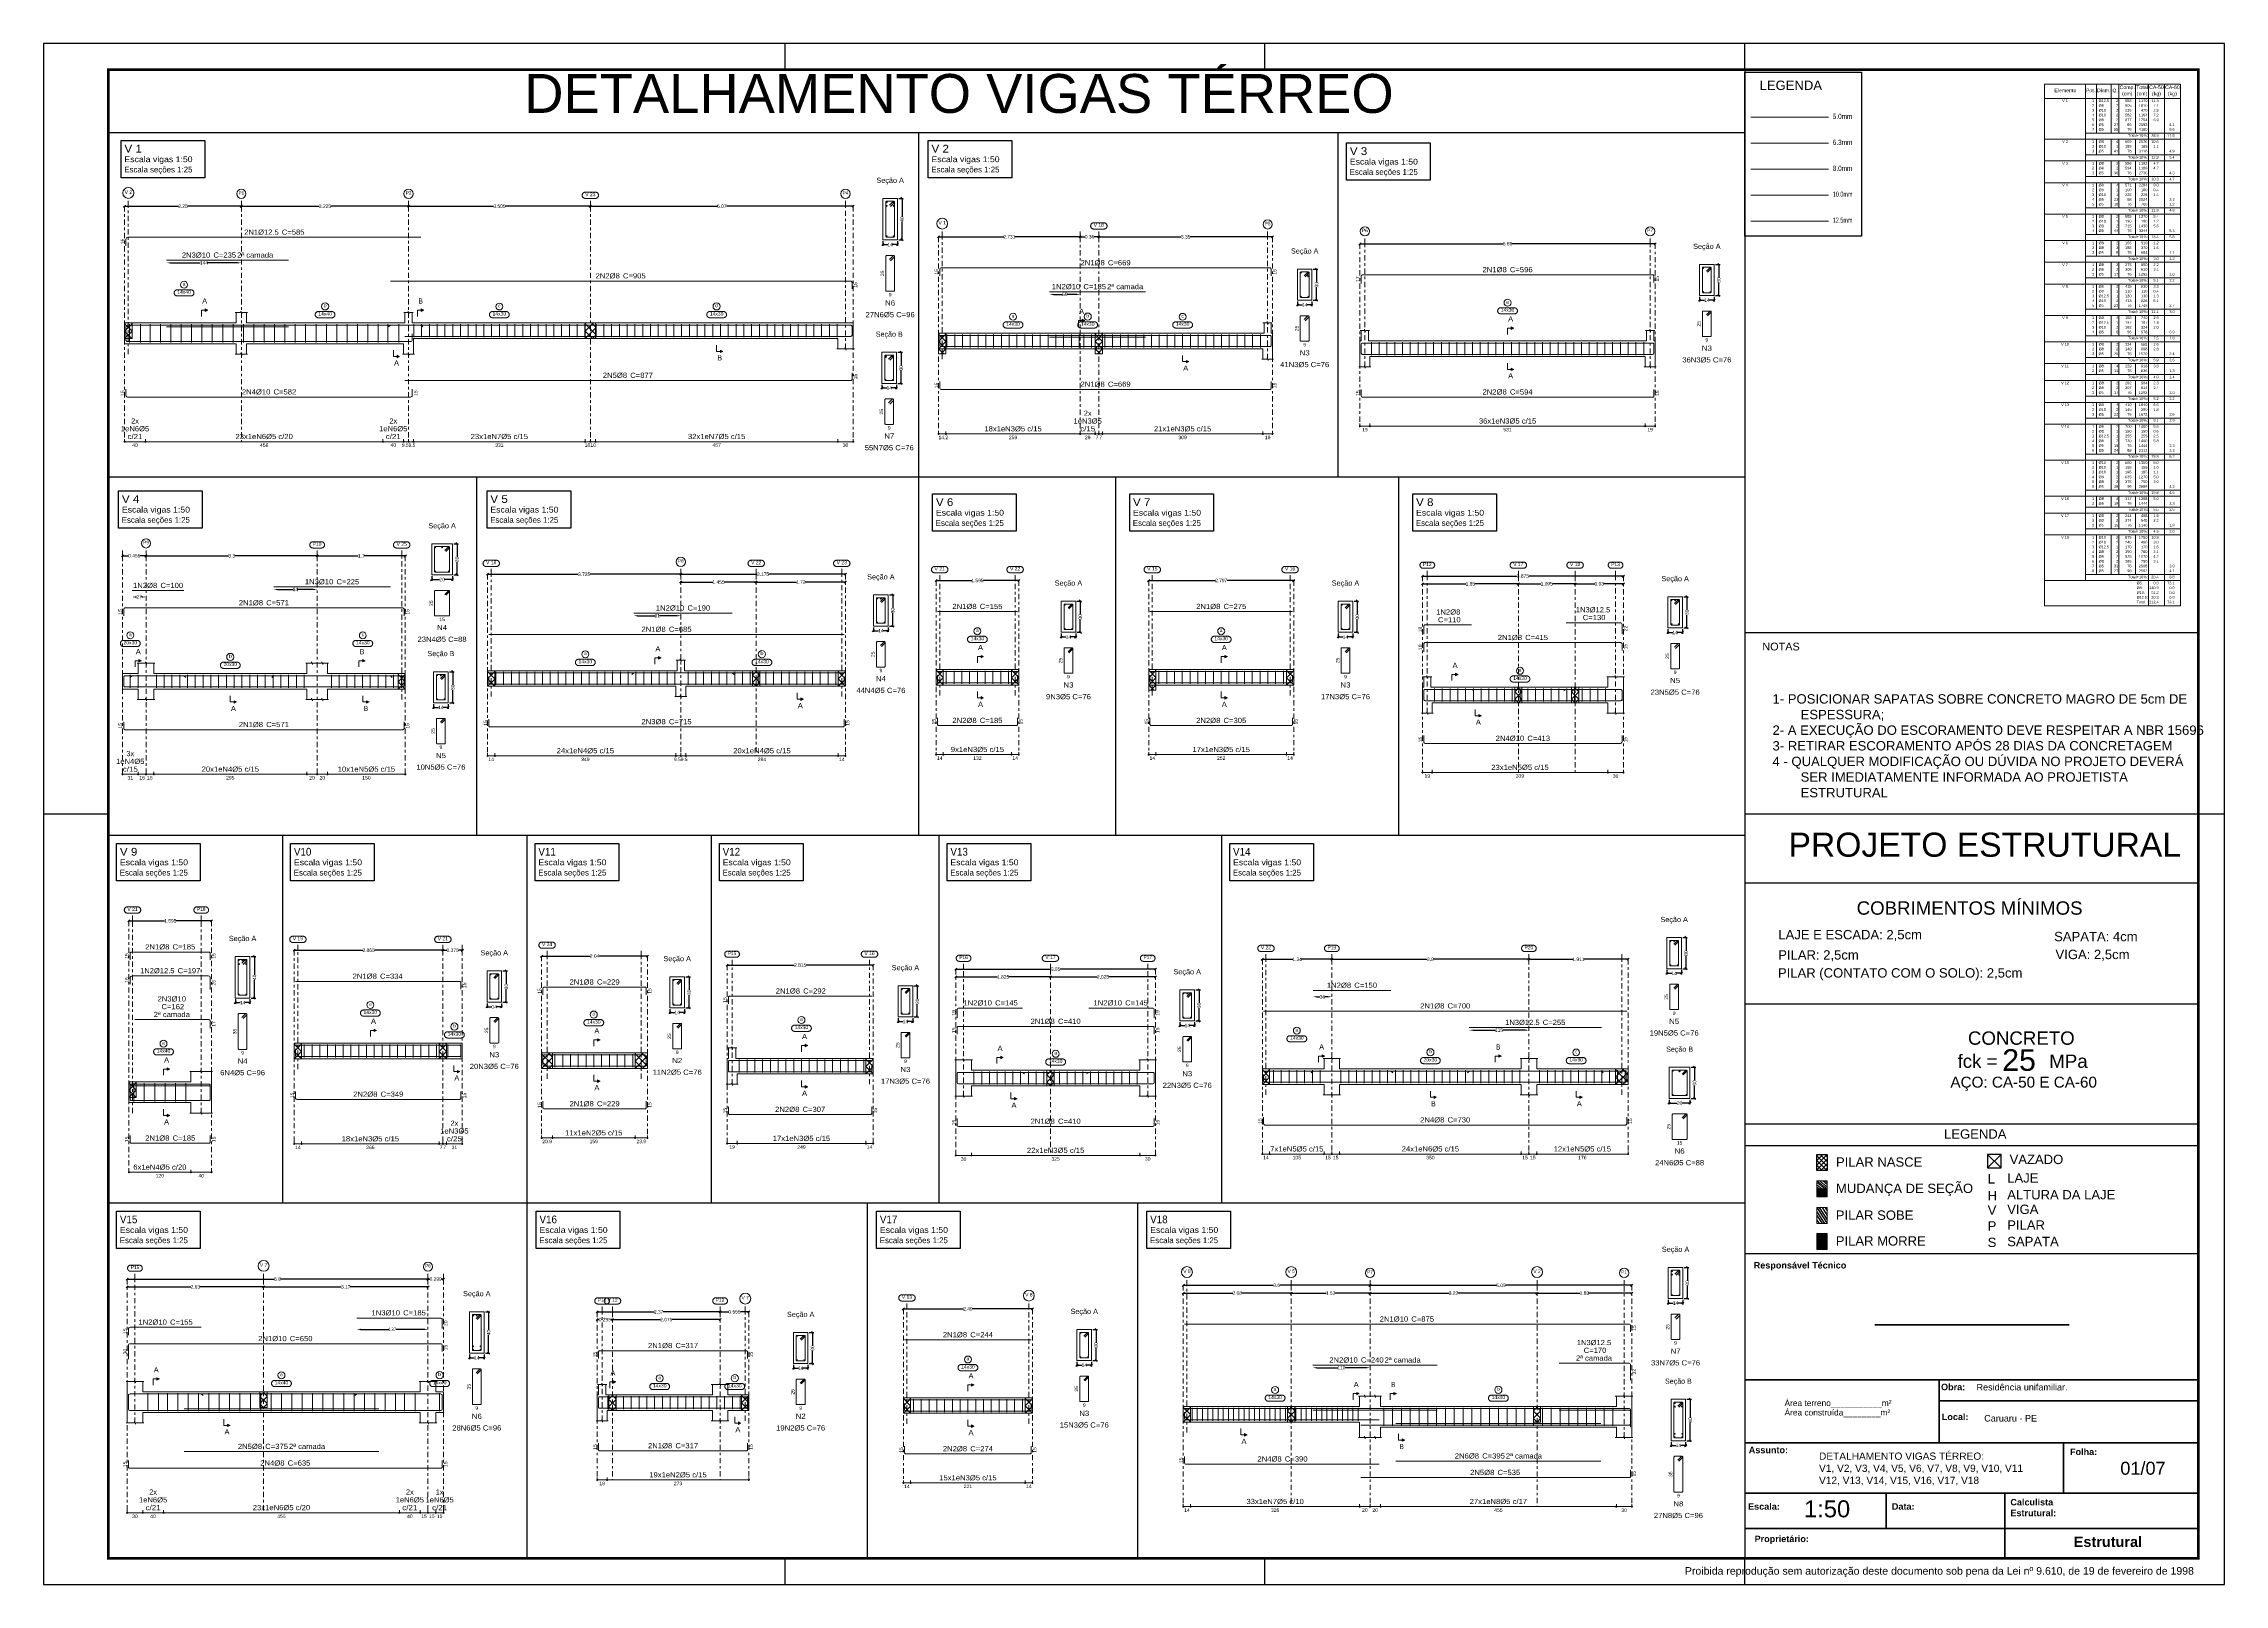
# Model space of a CAD drawing. Header units: centimetres. Extents: x 3194 to 3278, y -951 to -517.
# Drawn here: x 3194.3 to 3278.4, y -576.2 to -516.8 of the extents above; entities that cross this region are included whole.
import ezdxf
from ezdxf.enums import TextEntityAlignment as Align

# ---------------------------------------------------------------- set-up
doc = ezdxf.new("R2010")
doc.units = ezdxf.units.CM
doc.linetypes.add('CYPE_RAYAPUNTO', pattern=[0.4125, 0.2025, -0.105, 0, -0.105])
for name, color, linetype, lineweight in [('ARM_LONGITUDINAL_Ø10', 33, 'Continuous', 9), ('ARM_LONGITUDINAL_Ø12_5', 34, 'Continuous', 9), ('ARM_LONGITUDINAL_Ø6_3', 31, 'Continuous', 9), ('ARM_LONGITUDINAL_Ø8', 32, 'Continuous', 9), ('ARM_TRANSVERSAL_Ø5', 120, 'Continuous', 9), ('ELE_ARM_TRANS_TXT_EST', 7, 'Continuous', 9), ('ELE_CONT_NOS', 7, 'Continuous', 9), ('ELE_CONT_VIG_CONCRETO', 7, 'Continuous', 9), ('ELE_COT_COMPRIMENTO_PROJETADO', 8, 'Continuous', 0), ('ELE_COT_COT_ANCORAGENS', 8, 'Continuous', 0), ('ELE_COT_COT_ARM', 8, 'Continuous', 0), ('ELE_COT_COT_EST', 8, 'Continuous', 0), ('ELE_COT_COT_LIN_APOIOS', 8, 'CYPE_RAYAPUNTO', 0), ('ELE_COT_TEXTOS_ESTRIBOS', 8, 'Continuous', 0), ('ELE_REF_COT_LIN_AUX_COTA', 8, 'CYPE_RAYAPUNTO', 9), ('ELE_REF_LINHAS_MARCAS_PLANTA', 8, 'Continuous', 9), ('ELE_REF_MARCAS_PLANTA', 8, 'Continuous', 9), ('ELE_REF_REF_ESCALA', 3, 'Continuous', 9), ('ELE_REF_REF_NOME', 8, 'Continuous', 9), ('ELE_REF_REF_REFERENCIA', 8, 'Continuous', 9), ('ELE_REF_TEXTO_REF_NOME', 8, 'Continuous', 9), ('ELE_REF_TEXTO_REF_REFERENCIA', 8, 'Continuous', 9), ('G-ANNO-TEXT', 231, 'Continuous', 30), ('POR_ARM_LONG_ARM_TEXTOS', 7, 'Continuous', 9), ('POR_ARM_LONG_TXT_COMP', 7, 'Continuous', 9), ('POR_ARM_LONG_TXT_IND_LAYER_ARM_LONG', 7, 'Continuous', 9), ('SEC_CONT_VIG_CONCRETO_CORTE', 7, 'Continuous', 9), ('SEC_COTAS_SEC_DIM_VIGA', 8, 'Continuous', 0), ('SEC_COTAS_TEXTOS_DETALHE_ESTRIBOS', 8, 'Continuous', 0), ('SEC_REF_TXT_NOMES', 2, 'Continuous', 9), ('SEC_REF_TXT_POSICOES_ARM_ESTRIBOS', 7, 'Continuous', 9), ('TABELAS', 7, 'Continuous', 0), ('TEXTO_TABELAS', 7, 'Continuous', 0)]:
    doc.layers.add(name, color=color, linetype=linetype, lineweight=lineweight)
for name, color, linetype in [('ARQ-FOLHA', 7, 'Continuous'), ('Camada 1', 7, 'Continuous'), ('COTA CYPE', 31, 'Continuous'), ('PDF_1', 7, 'Continuous'), ('PDF_PILAR_BETAO', 7, 'Continuous'), ('PDF_Text', 7, 'Continuous')]:
    doc.layers.add(name, color=color, linetype=linetype)
doc.styles.add('ARIAL', font='arial.ttf')
doc.styles.add('Arial_1', font='arial.ttf')
doc.styles.add('Arial_2', font='arial.ttf', dxfattribs={"height": 5})
doc.styles.add('Arial_3', font='arial.ttf', dxfattribs={"height": 2.3})
doc.styles.add('Arial_B', font='arialbd.ttf', dxfattribs={"height": 2.5})
doc.styles.add('Arial_B_1', font='arialbd.ttf', dxfattribs={"height": 4})
doc.styles.add('CYPETXT', font='arial.ttf', dxfattribs={"height": 0.2})
doc.styles.add('CYPETXT_0.2', font='arial.ttf', dxfattribs={"height": 0.133333})
doc.styles.add('PDF Arial', font='arial.ttf')
doc.styles.add('TQS_ARIAL', font='arial.ttf')
doc.dimstyles.new('cype_arrow', dxfattribs={"dimtxt": 0.18, "dimasz": 0.15, "dimexe": 0.05, "dimexo": 0.05, "dimgap": 0, "dimtad": 0, "dimdec": 4, "dimzin": 0, "dimdsep": 46, "dimtxsty": 'CYPETXT_0.2', "dimcen": 0.09, "dimadec": 0, "dimazin": 0, "dimtfac": 1, "dimtdec": 4, "dimtofl": 0, "dimtmove": 2, "dimatfit": 3, "dimfxl": 1, "dimtolj": 1, "dimtzin": 0, "dimarcsym": 0})
doc.dimstyles.new('cype_oblique', dxfattribs={"dimtxt": 0.18, "dimasz": 0.18, "dimexe": 0.05, "dimexo": 0.05, "dimgap": 0, "dimtad": 0, "dimdec": 4, "dimzin": 0, "dimdsep": 46, "dimtxsty": 'CYPETXT_0.2', "dimblk": 'OBLIQUE', "dimtsz": 0.04, "dimcen": 0.09, "dimadec": 0, "dimazin": 0, "dimtfac": 1, "dimtdec": 4, "dimtofl": 0, "dimtmove": 2, "dimatfit": 3, "dimfxl": 1, "dimtolj": 1, "dimtzin": 0, "dimarcsym": 0})

# ---------------------------------------------------------------- blocks, each defined once
blk = doc.blocks.new('FOLHA A1')
at = {"layer": 'ARQ-FOLHA'}
for p, q in [((841, 0), (0, 0)), ((0, 0), (0, -594)), ((286, -10), (286, 0)), ((471, -10), (471, 0)), ((656, -10), (656, 0)), ((841, -594), (841, 0)), ((0, -297), (25, -297)), ((831, -297), (841, -297)), ((286, -594), (286, -584)), ((471, -594), (471, -584)), ((656, -594), (656, -584)), ((0, -594), (841, -594))]:
    blk.add_line(p, q, dxfattribs=at)
at = {"layer": 'ARQ-FOLHA', "const_width": 1}
blk.add_lwpolyline([(25, -10), (25, -584), (831, -584), (831, -10), (25, -10)], dxfattribs=at)
blk = doc.blocks.new('*D1109')
at = {"layer": 'Defpoints', "color": 0, "transparency": 16777216}
for p in [(3226.685, -524.381), (3227.245, -524.381), (3227.245, -524.558)]:
    blk.add_point(p, dxfattribs=at)
at = {"layer": 'SEC_COTAS_SEC_DIM_VIGA', "color": 0, "lineweight": -2, "transparency": 16777216}
for p, q in [((3226.645, -524.598), (3226.725, -524.518)), ((3226.685, -524.431), (3226.685, -524.608)), ((3226.685, -524.558), (3226.876, -524.558)), ((3227.245, -524.558), (3227.054, -524.558)), ((3227.205, -524.598), (3227.285, -524.518)), ((3227.245, -524.431), (3227.245, -524.608))]:
    blk.add_line(p, q, dxfattribs=at)
at = {"layer": 'SEC_COTAS_SEC_DIM_VIGA', "color": 0, "transparency": 16777216, "insert": (3226.965, -524.558), "char_height": 0.1333, "attachment_point": 5, "style": 'CYPETXT_0.2'}
blk.add_mtext('\\A1;14', dxfattribs=at)
blk = doc.blocks.new('_OBLIQUE')
at = {"color": 0, "linetype": 'ByBlock'}
blk.add_line((-0.5, -0.5), (0.5, 0.5), dxfattribs=at)
blk = doc.blocks.new('*D1110')
at = {"layer": 'Defpoints', "color": 0, "transparency": 16777216}
for p in [(3227.245, -522.781), (3227.423, -522.781), (3227.245, -524.381)]:
    blk.add_point(p, dxfattribs=at)
at = {"layer": 'SEC_COTAS_SEC_DIM_VIGA', "color": 0, "lineweight": -2, "transparency": 16777216}
for p, q in [((3227.295, -522.781), (3227.473, -522.781)), ((3227.463, -522.821), (3227.383, -522.741)), ((3227.423, -522.781), (3227.423, -523.483)), ((3227.423, -524.381), (3227.423, -523.679)), ((3227.295, -524.381), (3227.473, -524.381)), ((3227.463, -524.421), (3227.383, -524.341))]:
    blk.add_line(p, q, dxfattribs=at)
at = {"layer": 'SEC_COTAS_SEC_DIM_VIGA', "color": 0, "transparency": 16777216, "insert": (3227.423, -523.581), "char_height": 0.1333, "attachment_point": 5, "rotation": 90, "style": 'CYPETXT_0.2'}
blk.add_mtext('\\A1;40', dxfattribs=at)
blk = doc.blocks.new('*D1115')
at = {"layer": 'Defpoints', "color": 0, "transparency": 16777216}
for p in [(3226.651, -529.912), (3227.211, -529.912), (3227.211, -530.089)]:
    blk.add_point(p, dxfattribs=at)
at = {"layer": 'SEC_COTAS_SEC_DIM_VIGA', "color": 0, "lineweight": -2, "transparency": 16777216}
for p, q in [((3226.611, -530.129), (3226.691, -530.049)), ((3226.651, -529.962), (3226.651, -530.139)), ((3226.651, -530.089), (3226.842, -530.089)), ((3227.211, -530.089), (3227.02, -530.089)), ((3227.171, -530.129), (3227.251, -530.049)), ((3227.211, -529.962), (3227.211, -530.139))]:
    blk.add_line(p, q, dxfattribs=at)
at = {"layer": 'SEC_COTAS_SEC_DIM_VIGA', "color": 0, "transparency": 16777216, "insert": (3226.931, -530.089), "char_height": 0.1333, "attachment_point": 5, "style": 'CYPETXT_0.2'}
blk.add_mtext('\\A1;14', dxfattribs=at)
blk = doc.blocks.new('*D1116')
at = {"layer": 'Defpoints', "color": 0, "transparency": 16777216}
for p in [(3227.211, -528.712), (3227.388, -528.712), (3227.211, -529.912)]:
    blk.add_point(p, dxfattribs=at)
at = {"layer": 'SEC_COTAS_SEC_DIM_VIGA', "color": 0, "lineweight": -2, "transparency": 16777216}
for p, q in [((3227.261, -528.712), (3227.438, -528.712)), ((3227.428, -528.752), (3227.348, -528.672)), ((3227.388, -528.712), (3227.388, -529.216)), ((3227.388, -529.912), (3227.388, -529.407)), ((3227.261, -529.912), (3227.438, -529.912)), ((3227.428, -529.952), (3227.348, -529.872))]:
    blk.add_line(p, q, dxfattribs=at)
at = {"layer": 'SEC_COTAS_SEC_DIM_VIGA', "color": 0, "transparency": 16777216, "insert": (3227.388, -529.312), "char_height": 0.1333, "attachment_point": 5, "rotation": 90, "style": 'CYPETXT_0.2'}
blk.add_mtext('\\A1;30', dxfattribs=at)
blk = doc.blocks.new('*D1111')
at = {"layer": 'Defpoints', "color": 0, "transparency": 16777216}
for p in [(3197.444, -523.081), (3197.444, -523.081), (3201.944, -523.081)]:
    blk.add_point(p, dxfattribs=at)
at = {"layer": 'ELE_COT_COMPRIMENTO_PROJETADO', "color": 0, "lineweight": -2, "transparency": 16777216}
for p, q in [((3197.404, -523.121), (3197.484, -523.041)), ((3197.444, -523.081), (3199.52, -523.081)), ((3201.944, -523.081), (3199.869, -523.081)), ((3201.904, -523.121), (3201.984, -523.041))]:
    blk.add_line(p, q, dxfattribs=at)
at = {"layer": 'ELE_COT_COMPRIMENTO_PROJETADO', "color": 0, "transparency": 16777216, "insert": (3199.694, -523.081), "char_height": 0.1333, "attachment_point": 5, "style": 'CYPETXT_0.2'}
blk.add_mtext('\\A1;2.25', dxfattribs=at)
blk = doc.blocks.new('*D1112')
at = {"layer": 'Defpoints', "color": 0, "transparency": 16777216}
for p in [(3201.944, -523.081), (3201.944, -523.081), (3208.394, -523.081)]:
    blk.add_point(p, dxfattribs=at)
at = {"layer": 'ELE_COT_COMPRIMENTO_PROJETADO', "color": 0, "lineweight": -2, "transparency": 16777216}
for p, q in [((3201.904, -523.121), (3201.984, -523.041)), ((3201.944, -523.081), (3204.944, -523.081)), ((3208.394, -523.081), (3205.395, -523.081)), ((3208.354, -523.121), (3208.434, -523.041))]:
    blk.add_line(p, q, dxfattribs=at)
at = {"layer": 'ELE_COT_COMPRIMENTO_PROJETADO', "color": 0, "transparency": 16777216, "insert": (3205.169, -523.081), "char_height": 0.1333, "attachment_point": 5, "style": 'CYPETXT_0.2'}
blk.add_mtext('\\A1;3.225', dxfattribs=at)
blk = doc.blocks.new('*D1113')
at = {"layer": 'Defpoints', "color": 0, "transparency": 16777216}
for p in [(3208.394, -523.081), (3208.394, -523.081), (3215.404, -523.081)]:
    blk.add_point(p, dxfattribs=at)
at = {"layer": 'ELE_COT_COMPRIMENTO_PROJETADO', "color": 0, "lineweight": -2, "transparency": 16777216}
for p, q in [((3208.354, -523.121), (3208.434, -523.041)), ((3208.394, -523.081), (3211.674, -523.081)), ((3215.404, -523.081), (3212.125, -523.081)), ((3215.364, -523.121), (3215.444, -523.041))]:
    blk.add_line(p, q, dxfattribs=at)
at = {"layer": 'ELE_COT_COMPRIMENTO_PROJETADO', "color": 0, "transparency": 16777216, "insert": (3211.899, -523.081), "char_height": 0.1333, "attachment_point": 5, "style": 'CYPETXT_0.2'}
blk.add_mtext('\\A1;3.505', dxfattribs=at)
blk = doc.blocks.new('*D1114')
at = {"layer": 'Defpoints', "color": 0, "transparency": 16777216}
for p in [(3215.404, -523.081), (3215.404, -523.081), (3225.544, -523.081)]:
    blk.add_point(p, dxfattribs=at)
at = {"layer": 'ELE_COT_COMPRIMENTO_PROJETADO', "color": 0, "lineweight": -2, "transparency": 16777216}
for p, q in [((3215.364, -523.121), (3215.444, -523.041)), ((3215.404, -523.081), (3220.301, -523.081)), ((3225.544, -523.081), (3220.648, -523.081)), ((3225.504, -523.121), (3225.584, -523.041))]:
    blk.add_line(p, q, dxfattribs=at)
at = {"layer": 'ELE_COT_COMPRIMENTO_PROJETADO', "color": 0, "transparency": 16777216, "insert": (3220.474, -523.081), "char_height": 0.1333, "attachment_point": 5, "style": 'CYPETXT_0.2'}
blk.add_mtext('\\A1;5.07', dxfattribs=at)
blk = doc.blocks.new('*D1118')
at = {"layer": 'Defpoints', "color": 0, "transparency": 16777216}
for p in [(3199.061, -525.264), (3201.944, -525.264), (3201.944, -525.264)]:
    blk.add_point(p, dxfattribs=at)
at = {"layer": 'ELE_COT_COT_ARM', "color": 0, "lineweight": -2, "transparency": 16777216}
for p, q in [((3199.211, -525.264), (3200.362, -525.264)), ((3201.794, -525.264), (3200.644, -525.264))]:
    blk.add_line(p, q, dxfattribs=at)
at = {"layer": 'ELE_COT_COT_ARM', "color": 0, "transparency": 16777216}
for points in [[(3199.211, -525.239), (3199.211, -525.289), (3199.061, -525.264)], [(3201.794, -525.239), (3201.794, -525.289), (3201.944, -525.264)]]:
    blk.add_solid(points, dxfattribs=at)
at = {"layer": 'ELE_COT_COT_ARM', "color": 0, "transparency": 16777216, "insert": (3200.503, -525.264), "char_height": 0.1333, "attachment_point": 5, "style": 'CYPETXT_0.2'}
blk.add_mtext('\\A1;144', dxfattribs=at)
blk = doc.blocks.new('*D1119')
at = {"layer": 'Defpoints', "color": 0, "transparency": 16777216}
for p in [(3242.672, -526.706), (3243.232, -526.706), (3243.232, -526.883)]:
    blk.add_point(p, dxfattribs=at)
at = {"layer": 'SEC_COTAS_SEC_DIM_VIGA', "color": 0, "lineweight": -2, "transparency": 16777216}
for p, q in [((3242.632, -526.923), (3242.712, -526.843)), ((3242.672, -526.756), (3242.672, -526.933)), ((3242.672, -526.883), (3242.863, -526.883)), ((3243.232, -526.883), (3243.041, -526.883)), ((3243.192, -526.923), (3243.272, -526.843)), ((3243.232, -526.756), (3243.232, -526.933))]:
    blk.add_line(p, q, dxfattribs=at)
at = {"layer": 'SEC_COTAS_SEC_DIM_VIGA', "color": 0, "transparency": 16777216, "insert": (3242.952, -526.883), "char_height": 0.1333, "attachment_point": 5, "style": 'CYPETXT_0.2'}
blk.add_mtext('\\A1;14', dxfattribs=at)
blk = doc.blocks.new('*D1120')
at = {"layer": 'Defpoints', "color": 0, "transparency": 16777216}
for p in [(3243.232, -525.506), (3243.409, -525.506), (3243.232, -526.706)]:
    blk.add_point(p, dxfattribs=at)
at = {"layer": 'SEC_COTAS_SEC_DIM_VIGA', "color": 0, "lineweight": -2, "transparency": 16777216}
for p, q in [((3243.282, -525.506), (3243.459, -525.506)), ((3243.449, -525.546), (3243.369, -525.466)), ((3243.409, -525.506), (3243.409, -526.01)), ((3243.409, -526.706), (3243.409, -526.201)), ((3243.282, -526.706), (3243.459, -526.706)), ((3243.449, -526.746), (3243.369, -526.666))]:
    blk.add_line(p, q, dxfattribs=at)
at = {"layer": 'SEC_COTAS_SEC_DIM_VIGA', "color": 0, "transparency": 16777216, "insert": (3243.409, -526.106), "char_height": 0.1333, "attachment_point": 5, "rotation": 90, "style": 'CYPETXT_0.2'}
blk.add_mtext('\\A1;30', dxfattribs=at)
blk = doc.blocks.new('*D1121')
at = {"layer": 'Defpoints', "color": 0, "transparency": 16777216}
for p in [(3228.831, -524.26), (3228.831, -524.26), (3234.294, -524.26)]:
    blk.add_point(p, dxfattribs=at)
at = {"layer": 'ELE_COT_COMPRIMENTO_PROJETADO', "color": 0, "lineweight": -2, "transparency": 16777216}
for p, q in [((3228.791, -524.3), (3228.871, -524.22)), ((3228.831, -524.26), (3231.349, -524.26)), ((3234.294, -524.26), (3231.776, -524.26)), ((3234.254, -524.3), (3234.334, -524.22))]:
    blk.add_line(p, q, dxfattribs=at)
at = {"layer": 'ELE_COT_COMPRIMENTO_PROJETADO', "color": 0, "transparency": 16777216, "insert": (3231.563, -524.26), "char_height": 0.1333, "attachment_point": 5, "style": 'CYPETXT_0.2'}
blk.add_mtext('\\A1;2.731', dxfattribs=at)
blk = doc.blocks.new('*D1122')
at = {"layer": 'Defpoints', "color": 0, "transparency": 16777216}
for p in [(3234.294, -524.26), (3234.294, -524.26), (3235.014, -524.26)]:
    blk.add_point(p, dxfattribs=at)
at = {"layer": 'ELE_COT_COMPRIMENTO_PROJETADO', "color": 0, "lineweight": -2, "transparency": 16777216}
for p, q in [((3234.254, -524.3), (3234.334, -524.22)), ((3234.294, -524.26), (3234.481, -524.26)), ((3235.014, -524.26), (3234.827, -524.26)), ((3234.974, -524.3), (3235.054, -524.22))]:
    blk.add_line(p, q, dxfattribs=at)
at = {"layer": 'ELE_COT_COMPRIMENTO_PROJETADO', "color": 0, "transparency": 16777216, "insert": (3234.654, -524.26), "char_height": 0.1333, "attachment_point": 5, "style": 'CYPETXT_0.2'}
blk.add_mtext('\\A1;0.36', dxfattribs=at)
blk = doc.blocks.new('*D1123')
at = {"layer": 'Defpoints', "color": 0, "transparency": 16777216}
for p in [(3235.014, -524.26), (3235.014, -524.26), (3241.714, -524.26)]:
    blk.add_point(p, dxfattribs=at)
at = {"layer": 'ELE_COT_COMPRIMENTO_PROJETADO', "color": 0, "lineweight": -2, "transparency": 16777216}
for p, q in [((3234.974, -524.3), (3235.054, -524.22)), ((3235.014, -524.26), (3238.19, -524.26)), ((3241.714, -524.26), (3238.537, -524.26)), ((3241.674, -524.3), (3241.754, -524.22))]:
    blk.add_line(p, q, dxfattribs=at)
at = {"layer": 'ELE_COT_COMPRIMENTO_PROJETADO', "color": 0, "transparency": 16777216, "insert": (3238.364, -524.26), "char_height": 0.1333, "attachment_point": 5, "style": 'CYPETXT_0.2'}
blk.add_mtext('\\A1;3.35', dxfattribs=at)
blk = doc.blocks.new('*D1117')
at = {"layer": 'Defpoints', "color": 0, "transparency": 16777216}
for p in [(3233.111, -526.48), (3234.294, -526.48), (3234.294, -526.48)]:
    blk.add_point(p, dxfattribs=at)
at = {"layer": 'ELE_COT_COT_ARM', "color": 0, "lineweight": -2, "transparency": 16777216}
for p, q in [((3233.261, -526.48), (3233.607, -526.48)), ((3234.144, -526.48), (3233.798, -526.48))]:
    blk.add_line(p, q, dxfattribs=at)
at = {"layer": 'ELE_COT_COT_ARM', "color": 0, "transparency": 16777216}
for points in [[(3233.261, -526.455), (3233.261, -526.505), (3233.111, -526.48)], [(3234.144, -526.455), (3234.144, -526.505), (3234.294, -526.48)]]:
    blk.add_solid(points, dxfattribs=at)
at = {"layer": 'ELE_COT_COT_ARM', "color": 0, "transparency": 16777216, "insert": (3233.703, -526.48), "char_height": 0.1333, "attachment_point": 5, "style": 'CYPETXT_0.2'}
blk.add_mtext('\\A1;59', dxfattribs=at)
blk = doc.blocks.new('*D1124')
at = {"layer": 'Defpoints', "color": 0, "transparency": 16777216}
for p in [(3258.181, -526.525), (3258.741, -526.525), (3258.741, -526.702)]:
    blk.add_point(p, dxfattribs=at)
at = {"layer": 'SEC_COTAS_SEC_DIM_VIGA', "color": 0, "lineweight": -2, "transparency": 16777216}
for p, q in [((3258.141, -526.742), (3258.221, -526.662)), ((3258.181, -526.575), (3258.181, -526.752)), ((3258.181, -526.702), (3258.372, -526.702)), ((3258.741, -526.702), (3258.55, -526.702)), ((3258.701, -526.742), (3258.781, -526.662)), ((3258.741, -526.575), (3258.741, -526.752))]:
    blk.add_line(p, q, dxfattribs=at)
at = {"layer": 'SEC_COTAS_SEC_DIM_VIGA', "color": 0, "transparency": 16777216, "insert": (3258.461, -526.702), "char_height": 0.1333, "attachment_point": 5, "style": 'CYPETXT_0.2'}
blk.add_mtext('\\A1;14', dxfattribs=at)
blk = doc.blocks.new('*D1125')
at = {"layer": 'Defpoints', "color": 0, "transparency": 16777216}
for p in [(3258.741, -525.325), (3258.919, -525.325), (3258.741, -526.525)]:
    blk.add_point(p, dxfattribs=at)
at = {"layer": 'SEC_COTAS_SEC_DIM_VIGA', "color": 0, "lineweight": -2, "transparency": 16777216}
for p, q in [((3258.791, -525.325), (3258.969, -525.325)), ((3258.959, -525.365), (3258.879, -525.285)), ((3258.919, -525.325), (3258.919, -525.83)), ((3258.919, -526.525), (3258.919, -526.02)), ((3258.791, -526.525), (3258.969, -526.525)), ((3258.959, -526.565), (3258.879, -526.485))]:
    blk.add_line(p, q, dxfattribs=at)
at = {"layer": 'SEC_COTAS_SEC_DIM_VIGA', "color": 0, "transparency": 16777216, "insert": (3258.919, -525.925), "char_height": 0.1333, "attachment_point": 5, "rotation": 90, "style": 'CYPETXT_0.2'}
blk.add_mtext('\\A1;30', dxfattribs=at)
blk = doc.blocks.new('*D1126')
at = {"layer": 'Defpoints', "color": 0, "transparency": 16777216}
for p in [(3245.085, -524.527), (3245.085, -524.527), (3256.465, -524.527)]:
    blk.add_point(p, dxfattribs=at)
at = {"layer": 'ELE_COT_COMPRIMENTO_PROJETADO', "color": 0, "lineweight": -2, "transparency": 16777216}
for p, q in [((3245.045, -524.567), (3245.125, -524.487)), ((3245.085, -524.527), (3250.602, -524.527)), ((3256.465, -524.527), (3250.948, -524.527)), ((3256.425, -524.567), (3256.505, -524.487))]:
    blk.add_line(p, q, dxfattribs=at)
at = {"layer": 'ELE_COT_COMPRIMENTO_PROJETADO', "color": 0, "transparency": 16777216, "insert": (3250.775, -524.527), "char_height": 0.1333, "attachment_point": 5, "style": 'CYPETXT_0.2'}
blk.add_mtext('\\A1;5.69', dxfattribs=at)
blk = doc.blocks.new('*D1134')
at = {"layer": 'Defpoints', "color": 0, "transparency": 16777216}
for p in [(3209.285, -537.296), (3210.085, -537.296), (3210.085, -537.474)]:
    blk.add_point(p, dxfattribs=at)
at = {"layer": 'SEC_COTAS_SEC_DIM_VIGA', "color": 0, "lineweight": -2, "transparency": 16777216}
for p, q in [((3209.285, -537.346), (3209.285, -537.524)), ((3210.085, -537.346), (3210.085, -537.524)), ((3209.245, -537.514), (3209.325, -537.434)), ((3209.285, -537.474), (3209.589, -537.474)), ((3210.085, -537.474), (3209.781, -537.474)), ((3210.045, -537.514), (3210.125, -537.434))]:
    blk.add_line(p, q, dxfattribs=at)
at = {"layer": 'SEC_COTAS_SEC_DIM_VIGA', "color": 0, "transparency": 16777216, "insert": (3209.685, -537.474), "char_height": 0.1333, "attachment_point": 5, "style": 'CYPETXT_0.2'}
blk.add_mtext('\\A1;20', dxfattribs=at)
blk = doc.blocks.new('*D1135')
at = {"layer": 'Defpoints', "color": 0, "transparency": 16777216}
for p in [(3210.085, -536.096), (3210.262, -536.096), (3210.085, -537.296)]:
    blk.add_point(p, dxfattribs=at)
at = {"layer": 'SEC_COTAS_SEC_DIM_VIGA', "color": 0, "lineweight": -2, "transparency": 16777216}
for p, q in [((3210.135, -536.096), (3210.312, -536.096)), ((3210.302, -536.136), (3210.222, -536.056)), ((3210.262, -536.096), (3210.262, -536.601)), ((3210.135, -537.296), (3210.312, -537.296)), ((3210.302, -537.336), (3210.222, -537.256)), ((3210.262, -537.296), (3210.262, -536.791))]:
    blk.add_line(p, q, dxfattribs=at)
at = {"layer": 'SEC_COTAS_SEC_DIM_VIGA', "color": 0, "transparency": 16777216, "insert": (3210.262, -536.696), "char_height": 0.1333, "attachment_point": 5, "rotation": 90, "style": 'CYPETXT_0.2'}
blk.add_mtext('\\A1;30', dxfattribs=at)
blk = doc.blocks.new('*D1129')
at = {"layer": 'Defpoints', "color": 0, "transparency": 16777216}
for p in [(3209.36, -542.226), (3209.92, -542.226), (3209.92, -542.403)]:
    blk.add_point(p, dxfattribs=at)
at = {"layer": 'SEC_COTAS_SEC_DIM_VIGA', "color": 0, "lineweight": -2, "transparency": 16777216}
for p, q in [((3209.32, -542.443), (3209.4, -542.363)), ((3209.36, -542.276), (3209.36, -542.453)), ((3209.36, -542.403), (3209.552, -542.403)), ((3209.92, -542.403), (3209.729, -542.403)), ((3209.88, -542.443), (3209.96, -542.363)), ((3209.92, -542.276), (3209.92, -542.453))]:
    blk.add_line(p, q, dxfattribs=at)
at = {"layer": 'SEC_COTAS_SEC_DIM_VIGA', "color": 0, "transparency": 16777216, "insert": (3209.64, -542.403), "char_height": 0.1333, "attachment_point": 5, "style": 'CYPETXT_0.2'}
blk.add_mtext('\\A1;14', dxfattribs=at)
blk = doc.blocks.new('*D1130')
at = {"layer": 'Defpoints', "color": 0, "transparency": 16777216}
for p in [(3209.92, -541.026), (3210.098, -541.026), (3209.92, -542.226)]:
    blk.add_point(p, dxfattribs=at)
at = {"layer": 'SEC_COTAS_SEC_DIM_VIGA', "color": 0, "lineweight": -2, "transparency": 16777216}
for p, q in [((3209.97, -541.026), (3210.148, -541.026)), ((3210.138, -541.066), (3210.058, -540.986)), ((3210.098, -541.026), (3210.098, -541.531)), ((3209.97, -542.226), (3210.148, -542.226)), ((3210.138, -542.266), (3210.058, -542.186)), ((3210.098, -542.226), (3210.098, -541.721))]:
    blk.add_line(p, q, dxfattribs=at)
at = {"layer": 'SEC_COTAS_SEC_DIM_VIGA', "color": 0, "transparency": 16777216, "insert": (3210.098, -541.626), "char_height": 0.1333, "attachment_point": 5, "rotation": 90, "style": 'CYPETXT_0.2'}
blk.add_mtext('\\A1;30', dxfattribs=at)
blk = doc.blocks.new('*D1131')
at = {"layer": 'Defpoints', "color": 0, "transparency": 16777216}
for p in [(3197.357, -536.558), (3197.357, -536.558), (3198.269, -536.558)]:
    blk.add_point(p, dxfattribs=at)
at = {"layer": 'ELE_COT_COMPRIMENTO_PROJETADO', "color": 0, "lineweight": -2, "transparency": 16777216}
for p, q in [((3197.317, -536.598), (3197.397, -536.518)), ((3198.229, -536.598), (3198.309, -536.518)), ((3197.357, -536.558), (3197.588, -536.558)), ((3198.269, -536.558), (3198.038, -536.558))]:
    blk.add_line(p, q, dxfattribs=at)
at = {"layer": 'ELE_COT_COMPRIMENTO_PROJETADO', "color": 0, "transparency": 16777216, "insert": (3197.813, -536.558), "char_height": 0.1333, "attachment_point": 5, "style": 'CYPETXT_0.2'}
blk.add_mtext('\\A1;0.456', dxfattribs=at)
blk = doc.blocks.new('*D1132')
at = {"layer": 'Defpoints', "color": 0, "transparency": 16777216}
for p in [(3198.269, -536.558), (3198.269, -536.558), (3204.869, -536.558)]:
    blk.add_point(p, dxfattribs=at)
at = {"layer": 'ELE_COT_COMPRIMENTO_PROJETADO', "color": 0, "lineweight": -2, "transparency": 16777216}
for p, q in [((3198.229, -536.598), (3198.309, -536.518)), ((3204.829, -536.598), (3204.909, -536.518)), ((3198.269, -536.558), (3201.447, -536.558)), ((3204.869, -536.558), (3201.69, -536.558))]:
    blk.add_line(p, q, dxfattribs=at)
at = {"layer": 'ELE_COT_COMPRIMENTO_PROJETADO', "color": 0, "transparency": 16777216, "insert": (3201.569, -536.558), "char_height": 0.1333, "attachment_point": 5, "style": 'CYPETXT_0.2'}
blk.add_mtext('\\A1;3.3', dxfattribs=at)
blk = doc.blocks.new('*D1133')
at = {"layer": 'Defpoints', "color": 0, "transparency": 16777216}
for p in [(3204.869, -536.558), (3204.869, -536.558), (3208.269, -536.558)]:
    blk.add_point(p, dxfattribs=at)
at = {"layer": 'ELE_COT_COMPRIMENTO_PROJETADO', "color": 0, "lineweight": -2, "transparency": 16777216}
for p, q in [((3204.829, -536.598), (3204.909, -536.518)), ((3208.229, -536.598), (3208.309, -536.518)), ((3204.869, -536.558), (3206.453, -536.558)), ((3208.269, -536.558), (3206.684, -536.558))]:
    blk.add_line(p, q, dxfattribs=at)
at = {"layer": 'ELE_COT_COMPRIMENTO_PROJETADO', "color": 0, "transparency": 16777216, "insert": (3206.569, -536.558), "char_height": 0.1333, "attachment_point": 5, "style": 'CYPETXT_0.2'}
blk.add_mtext('\\A1;1.7', dxfattribs=at)
blk = doc.blocks.new('*D1127')
at = {"layer": 'Defpoints', "color": 0, "transparency": 16777216}
for p in [(3197.733, -538.147), (3198.269, -538.147), (3198.269, -538.147)]:
    blk.add_point(p, dxfattribs=at)
at = {"layer": 'ELE_COT_COT_ARM', "color": 0, "lineweight": -2, "transparency": 16777216}
for p, q in [((3197.883, -538.147), (3197.904, -538.147)), ((3198.119, -538.147), (3198.097, -538.147))]:
    blk.add_line(p, q, dxfattribs=at)
at = {"layer": 'ELE_COT_COT_ARM', "color": 0, "transparency": 16777216}
for points in [[(3197.883, -538.122), (3197.883, -538.172), (3197.733, -538.147)], [(3198.119, -538.122), (3198.119, -538.172), (3198.269, -538.147)]]:
    blk.add_solid(points, dxfattribs=at)
at = {"layer": 'ELE_COT_COT_ARM', "color": 0, "transparency": 16777216, "insert": (3198.001, -538.147), "char_height": 0.1333, "attachment_point": 5, "style": 'CYPETXT_0.2'}
blk.add_mtext('\\A1;27', dxfattribs=at)
blk = doc.blocks.new('*D1128')
at = {"layer": 'Defpoints', "color": 0, "transparency": 16777216}
for p in [(3203.193, -537.858), (3204.869, -537.858), (3204.869, -537.858)]:
    blk.add_point(p, dxfattribs=at)
at = {"layer": 'ELE_COT_COT_ARM', "color": 0, "lineweight": -2, "transparency": 16777216}
for p, q in [((3203.343, -537.858), (3203.936, -537.858)), ((3204.719, -537.858), (3204.126, -537.858))]:
    blk.add_line(p, q, dxfattribs=at)
at = {"layer": 'ELE_COT_COT_ARM', "color": 0, "transparency": 16777216}
for points in [[(3203.343, -537.833), (3203.343, -537.883), (3203.193, -537.858)], [(3204.719, -537.833), (3204.719, -537.883), (3204.869, -537.858)]]:
    blk.add_solid(points, dxfattribs=at)
at = {"layer": 'ELE_COT_COT_ARM', "color": 0, "transparency": 16777216, "insert": (3204.031, -537.858), "char_height": 0.1333, "attachment_point": 5, "style": 'CYPETXT_0.2'}
blk.add_mtext('\\A1;84', dxfattribs=at)
blk = doc.blocks.new('*D1142')
at = {"layer": 'Defpoints', "color": 0, "transparency": 16777216}
for p in [(3226.328, -539.268), (3226.888, -539.268), (3226.888, -539.445)]:
    blk.add_point(p, dxfattribs=at)
at = {"layer": 'SEC_COTAS_SEC_DIM_VIGA', "color": 0, "lineweight": -2, "transparency": 16777216}
for p, q in [((3226.288, -539.485), (3226.368, -539.405)), ((3226.328, -539.318), (3226.328, -539.495)), ((3226.328, -539.445), (3226.519, -539.445)), ((3226.888, -539.445), (3226.697, -539.445)), ((3226.848, -539.485), (3226.928, -539.405)), ((3226.888, -539.318), (3226.888, -539.495))]:
    blk.add_line(p, q, dxfattribs=at)
at = {"layer": 'SEC_COTAS_SEC_DIM_VIGA', "color": 0, "transparency": 16777216, "insert": (3226.608, -539.445), "char_height": 0.1333, "attachment_point": 5, "style": 'CYPETXT_0.2'}
blk.add_mtext('\\A1;14', dxfattribs=at)
blk = doc.blocks.new('*D1143')
at = {"layer": 'Defpoints', "color": 0, "transparency": 16777216}
for p in [(3226.888, -538.068), (3227.066, -538.068), (3226.888, -539.268)]:
    blk.add_point(p, dxfattribs=at)
at = {"layer": 'SEC_COTAS_SEC_DIM_VIGA', "color": 0, "lineweight": -2, "transparency": 16777216}
for p, q in [((3226.938, -538.068), (3227.116, -538.068)), ((3227.106, -538.108), (3227.026, -538.028)), ((3227.066, -538.068), (3227.066, -538.573)), ((3227.066, -539.268), (3227.066, -538.763)), ((3226.938, -539.268), (3227.116, -539.268)), ((3227.106, -539.308), (3227.026, -539.228))]:
    blk.add_line(p, q, dxfattribs=at)
at = {"layer": 'SEC_COTAS_SEC_DIM_VIGA', "color": 0, "transparency": 16777216, "insert": (3227.066, -538.668), "char_height": 0.1333, "attachment_point": 5, "rotation": 90, "style": 'CYPETXT_0.2'}
blk.add_mtext('\\A1;30', dxfattribs=at)
blk = doc.blocks.new('*D1138')
at = {"layer": 'Defpoints', "color": 0, "transparency": 16777216}
for p in [(3218.89, -537.57), (3218.89, -537.57), (3221.8, -537.57)]:
    blk.add_point(p, dxfattribs=at)
at = {"layer": 'ELE_COT_COMPRIMENTO_PROJETADO', "color": 0, "lineweight": -2, "transparency": 16777216}
for p, q in [((3218.85, -537.61), (3218.93, -537.53)), ((3218.89, -537.57), (3220.126, -537.57)), ((3221.8, -537.57), (3220.565, -537.57)), ((3221.76, -537.61), (3221.84, -537.53))]:
    blk.add_line(p, q, dxfattribs=at)
at = {"layer": 'ELE_COT_COMPRIMENTO_PROJETADO', "color": 0, "transparency": 16777216, "insert": (3220.345, -537.57), "char_height": 0.1333, "attachment_point": 5, "style": 'CYPETXT_0.2'}
blk.add_mtext('\\A1;1.455', dxfattribs=at)
blk = doc.blocks.new('*D1139')
at = {"layer": 'Defpoints', "color": 0, "transparency": 16777216}
for p in [(3221.8, -537.57), (3221.8, -537.57), (3225.24, -537.57)]:
    blk.add_point(p, dxfattribs=at)
at = {"layer": 'ELE_COT_COMPRIMENTO_PROJETADO', "color": 0, "lineweight": -2, "transparency": 16777216}
for p, q in [((3221.76, -537.61), (3221.84, -537.53)), ((3221.8, -537.57), (3223.354, -537.57)), ((3225.24, -537.57), (3223.687, -537.57)), ((3225.2, -537.61), (3225.28, -537.53))]:
    blk.add_line(p, q, dxfattribs=at)
at = {"layer": 'ELE_COT_COMPRIMENTO_PROJETADO', "color": 0, "transparency": 16777216, "insert": (3223.52, -537.57), "char_height": 0.1333, "attachment_point": 5, "style": 'CYPETXT_0.2'}
blk.add_mtext('\\A1;1.72', dxfattribs=at)
blk = doc.blocks.new('*D1140')
at = {"layer": 'Defpoints', "color": 0, "transparency": 16777216}
for p in [(3211.44, -537.27), (3211.44, -537.27), (3218.89, -537.27)]:
    blk.add_point(p, dxfattribs=at)
at = {"layer": 'ELE_COT_COMPRIMENTO_PROJETADO', "color": 0, "lineweight": -2, "transparency": 16777216}
for p, q in [((3211.4, -537.31), (3211.48, -537.23)), ((3211.44, -537.27), (3214.94, -537.27)), ((3218.89, -537.27), (3215.391, -537.27)), ((3218.85, -537.31), (3218.93, -537.23))]:
    blk.add_line(p, q, dxfattribs=at)
at = {"layer": 'ELE_COT_COMPRIMENTO_PROJETADO', "color": 0, "transparency": 16777216, "insert": (3215.165, -537.27), "char_height": 0.1333, "attachment_point": 5, "style": 'CYPETXT_0.2'}
blk.add_mtext('\\A1;3.725', dxfattribs=at)
blk = doc.blocks.new('*D1141')
at = {"layer": 'Defpoints', "color": 0, "transparency": 16777216}
for p in [(3218.89, -537.27), (3218.89, -537.27), (3225.24, -537.27)]:
    blk.add_point(p, dxfattribs=at)
at = {"layer": 'ELE_COT_COMPRIMENTO_PROJETADO', "color": 0, "lineweight": -2, "transparency": 16777216}
for p, q in [((3218.85, -537.31), (3218.93, -537.23)), ((3218.89, -537.27), (3221.84, -537.27)), ((3225.24, -537.27), (3222.291, -537.27)), ((3225.2, -537.31), (3225.28, -537.23))]:
    blk.add_line(p, q, dxfattribs=at)
at = {"layer": 'ELE_COT_COMPRIMENTO_PROJETADO', "color": 0, "transparency": 16777216, "insert": (3222.065, -537.27), "char_height": 0.1333, "attachment_point": 5, "style": 'CYPETXT_0.2'}
blk.add_mtext('\\A1;3.175', dxfattribs=at)
blk = doc.blocks.new('*D1146')
at = {"layer": 'Defpoints', "color": 0, "transparency": 16777216}
for p in [(3217.077, -538.87), (3218.89, -538.87), (3218.89, -538.87)]:
    blk.add_point(p, dxfattribs=at)
at = {"layer": 'ELE_COT_COT_ARM', "color": 0, "lineweight": -2, "transparency": 16777216}
for p, q in [((3217.227, -538.87), (3217.901, -538.87)), ((3218.74, -538.87), (3218.066, -538.87))]:
    blk.add_line(p, q, dxfattribs=at)
at = {"layer": 'ELE_COT_COT_ARM', "color": 0, "transparency": 16777216}
for points in [[(3217.227, -538.845), (3217.227, -538.895), (3217.077, -538.87)], [(3218.74, -538.845), (3218.74, -538.895), (3218.89, -538.87)]]:
    blk.add_solid(points, dxfattribs=at)
at = {"layer": 'ELE_COT_COT_ARM', "color": 0, "transparency": 16777216, "insert": (3217.984, -538.87), "char_height": 0.1333, "attachment_point": 5, "style": 'CYPETXT_0.2'}
blk.add_mtext('\\A1;91', dxfattribs=at)
blk = doc.blocks.new('*D1136')
at = {"layer": 'Defpoints', "color": 0, "transparency": 16777216}
for p in [(3233.561, -539.509), (3234.121, -539.509), (3234.121, -539.686)]:
    blk.add_point(p, dxfattribs=at)
at = {"layer": 'SEC_COTAS_SEC_DIM_VIGA', "color": 0, "lineweight": -2, "transparency": 16777216}
for p, q in [((3233.521, -539.726), (3233.601, -539.646)), ((3233.561, -539.559), (3233.561, -539.736)), ((3233.561, -539.686), (3233.752, -539.686)), ((3234.121, -539.686), (3233.93, -539.686)), ((3234.081, -539.726), (3234.161, -539.646)), ((3234.121, -539.559), (3234.121, -539.736))]:
    blk.add_line(p, q, dxfattribs=at)
at = {"layer": 'SEC_COTAS_SEC_DIM_VIGA', "color": 0, "transparency": 16777216, "insert": (3233.841, -539.686), "char_height": 0.1333, "attachment_point": 5, "style": 'CYPETXT_0.2'}
blk.add_mtext('\\A1;14', dxfattribs=at)
blk = doc.blocks.new('*D1137')
at = {"layer": 'Defpoints', "color": 0, "transparency": 16777216}
for p in [(3234.121, -538.309), (3234.299, -538.309), (3234.121, -539.509)]:
    blk.add_point(p, dxfattribs=at)
at = {"layer": 'SEC_COTAS_SEC_DIM_VIGA', "color": 0, "lineweight": -2, "transparency": 16777216}
for p, q in [((3234.171, -538.309), (3234.349, -538.309)), ((3234.339, -538.349), (3234.259, -538.269)), ((3234.299, -538.309), (3234.299, -538.813)), ((3234.299, -539.509), (3234.299, -539.004)), ((3234.171, -539.509), (3234.349, -539.509)), ((3234.339, -539.549), (3234.259, -539.469))]:
    blk.add_line(p, q, dxfattribs=at)
at = {"layer": 'SEC_COTAS_SEC_DIM_VIGA', "color": 0, "transparency": 16777216, "insert": (3234.299, -538.909), "char_height": 0.1333, "attachment_point": 5, "rotation": 90, "style": 'CYPETXT_0.2'}
blk.add_mtext('\\A1;30', dxfattribs=at)
blk = doc.blocks.new('*D1147')
at = {"layer": 'Defpoints', "color": 0, "transparency": 16777216}
for p in [(3228.736, -537.511), (3228.736, -537.511), (3231.926, -537.511)]:
    blk.add_point(p, dxfattribs=at)
at = {"layer": 'ELE_COT_COMPRIMENTO_PROJETADO', "color": 0, "lineweight": -2, "transparency": 16777216}
for p, q in [((3228.696, -537.551), (3228.776, -537.471)), ((3228.736, -537.511), (3230.112, -537.511)), ((3231.926, -537.511), (3230.55, -537.511)), ((3231.886, -537.551), (3231.966, -537.471))]:
    blk.add_line(p, q, dxfattribs=at)
at = {"layer": 'ELE_COT_COMPRIMENTO_PROJETADO', "color": 0, "transparency": 16777216, "insert": (3230.331, -537.511), "char_height": 0.1333, "attachment_point": 5, "style": 'CYPETXT_0.2'}
blk.add_mtext('\\A1;1.595', dxfattribs=at)
blk = doc.blocks.new('*D1144')
at = {"layer": 'Defpoints', "color": 0, "transparency": 16777216}
for p in [(3244.245, -539.509), (3244.805, -539.509), (3244.805, -539.686)]:
    blk.add_point(p, dxfattribs=at)
at = {"layer": 'SEC_COTAS_SEC_DIM_VIGA', "color": 0, "lineweight": -2, "transparency": 16777216}
for p, q in [((3244.205, -539.726), (3244.285, -539.646)), ((3244.245, -539.559), (3244.245, -539.736)), ((3244.245, -539.686), (3244.436, -539.686)), ((3244.805, -539.686), (3244.614, -539.686)), ((3244.765, -539.726), (3244.845, -539.646)), ((3244.805, -539.559), (3244.805, -539.736))]:
    blk.add_line(p, q, dxfattribs=at)
at = {"layer": 'SEC_COTAS_SEC_DIM_VIGA', "color": 0, "transparency": 16777216, "insert": (3244.525, -539.686), "char_height": 0.1333, "attachment_point": 5, "style": 'CYPETXT_0.2'}
blk.add_mtext('\\A1;14', dxfattribs=at)
blk = doc.blocks.new('*D1145')
at = {"layer": 'Defpoints', "color": 0, "transparency": 16777216}
for p in [(3244.805, -538.309), (3244.982, -538.309), (3244.805, -539.509)]:
    blk.add_point(p, dxfattribs=at)
at = {"layer": 'SEC_COTAS_SEC_DIM_VIGA', "color": 0, "lineweight": -2, "transparency": 16777216}
for p, q in [((3244.855, -538.309), (3245.032, -538.309)), ((3245.022, -538.349), (3244.942, -538.269)), ((3244.982, -538.309), (3244.982, -538.813)), ((3244.982, -539.509), (3244.982, -539.004)), ((3244.855, -539.509), (3245.032, -539.509)), ((3245.022, -539.549), (3244.942, -539.469))]:
    blk.add_line(p, q, dxfattribs=at)
at = {"layer": 'SEC_COTAS_SEC_DIM_VIGA', "color": 0, "transparency": 16777216, "insert": (3244.982, -538.909), "char_height": 0.1333, "attachment_point": 5, "rotation": 90, "style": 'CYPETXT_0.2'}
blk.add_mtext('\\A1;30', dxfattribs=at)
blk = doc.blocks.new('*D1148')
at = {"layer": 'Defpoints', "color": 0, "transparency": 16777216}
for p in [(3236.935, -537.511), (3236.935, -537.511), (3242.528, -537.511)]:
    blk.add_point(p, dxfattribs=at)
at = {"layer": 'ELE_COT_COMPRIMENTO_PROJETADO', "color": 0, "lineweight": -2, "transparency": 16777216}
for p, q in [((3236.895, -537.551), (3236.975, -537.471)), ((3236.935, -537.511), (3239.506, -537.511)), ((3242.528, -537.511), (3239.958, -537.511)), ((3242.488, -537.551), (3242.568, -537.471))]:
    blk.add_line(p, q, dxfattribs=at)
at = {"layer": 'ELE_COT_COMPRIMENTO_PROJETADO', "color": 0, "transparency": 16777216, "insert": (3239.732, -537.511), "char_height": 0.1333, "attachment_point": 5, "style": 'CYPETXT_0.2'}
blk.add_mtext('\\A1;2.797', dxfattribs=at)
blk = doc.blocks.new('*D1149')
at = {"layer": 'Defpoints', "color": 0, "transparency": 16777216}
for p in [(3256.958, -539.337), (3257.518, -539.337), (3257.518, -539.514)]:
    blk.add_point(p, dxfattribs=at)
at = {"layer": 'SEC_COTAS_SEC_DIM_VIGA', "color": 0, "lineweight": -2, "transparency": 16777216}
for p, q in [((3256.918, -539.554), (3256.998, -539.474)), ((3256.958, -539.387), (3256.958, -539.564)), ((3256.958, -539.514), (3257.149, -539.514)), ((3257.518, -539.514), (3257.326, -539.514)), ((3257.478, -539.554), (3257.558, -539.474)), ((3257.518, -539.387), (3257.518, -539.564))]:
    blk.add_line(p, q, dxfattribs=at)
at = {"layer": 'SEC_COTAS_SEC_DIM_VIGA', "color": 0, "transparency": 16777216, "insert": (3257.238, -539.514), "char_height": 0.1333, "attachment_point": 5, "style": 'CYPETXT_0.2'}
blk.add_mtext('\\A1;14', dxfattribs=at)
blk = doc.blocks.new('*D1150')
at = {"layer": 'Defpoints', "color": 0, "transparency": 16777216}
for p in [(3257.518, -538.137), (3257.695, -538.137), (3257.518, -539.337)]:
    blk.add_point(p, dxfattribs=at)
at = {"layer": 'SEC_COTAS_SEC_DIM_VIGA', "color": 0, "lineweight": -2, "transparency": 16777216}
for p, q in [((3257.568, -538.137), (3257.745, -538.137)), ((3257.735, -538.177), (3257.655, -538.097)), ((3257.695, -538.137), (3257.695, -538.641)), ((3257.695, -539.337), (3257.695, -538.832)), ((3257.568, -539.337), (3257.745, -539.337)), ((3257.735, -539.377), (3257.655, -539.297))]:
    blk.add_line(p, q, dxfattribs=at)
at = {"layer": 'SEC_COTAS_SEC_DIM_VIGA', "color": 0, "transparency": 16777216, "insert": (3257.695, -538.737), "char_height": 0.1333, "attachment_point": 5, "rotation": 90, "style": 'CYPETXT_0.2'}
blk.add_mtext('\\A1;30', dxfattribs=at)
blk = doc.blocks.new('*D1151')
at = {"layer": 'Defpoints', "color": 0, "transparency": 16777216}
for p in [(3247.491, -537.639), (3247.491, -537.639), (3251.191, -537.639)]:
    blk.add_point(p, dxfattribs=at)
at = {"layer": 'ELE_COT_COMPRIMENTO_PROJETADO', "color": 0, "lineweight": -2, "transparency": 16777216}
for p, q in [((3247.451, -537.679), (3247.531, -537.599)), ((3247.491, -537.639), (3249.174, -537.639)), ((3251.191, -537.639), (3249.508, -537.639)), ((3251.151, -537.679), (3251.231, -537.599))]:
    blk.add_line(p, q, dxfattribs=at)
at = {"layer": 'ELE_COT_COMPRIMENTO_PROJETADO', "color": 0, "transparency": 16777216, "insert": (3249.341, -537.639), "char_height": 0.1333, "attachment_point": 5, "style": 'CYPETXT_0.2'}
blk.add_mtext('\\A1;1.85', dxfattribs=at)
blk = doc.blocks.new('*D1152')
at = {"layer": 'Defpoints', "color": 0, "transparency": 16777216}
for p in [(3251.191, -537.639), (3251.191, -537.639), (3253.381, -537.639)]:
    blk.add_point(p, dxfattribs=at)
at = {"layer": 'ELE_COT_COMPRIMENTO_PROJETADO', "color": 0, "lineweight": -2, "transparency": 16777216}
for p, q in [((3251.151, -537.679), (3251.231, -537.599)), ((3251.191, -537.639), (3252.067, -537.639)), ((3253.381, -537.639), (3252.505, -537.639)), ((3253.341, -537.679), (3253.421, -537.599))]:
    blk.add_line(p, q, dxfattribs=at)
at = {"layer": 'ELE_COT_COMPRIMENTO_PROJETADO', "color": 0, "transparency": 16777216, "insert": (3252.286, -537.639), "char_height": 0.1333, "attachment_point": 5, "style": 'CYPETXT_0.2'}
blk.add_mtext('\\A1;1.095', dxfattribs=at)
blk = doc.blocks.new('*D1153')
at = {"layer": 'Defpoints', "color": 0, "transparency": 16777216}
for p in [(3253.381, -537.639), (3253.381, -537.639), (3255.241, -537.639)]:
    blk.add_point(p, dxfattribs=at)
at = {"layer": 'ELE_COT_COMPRIMENTO_PROJETADO', "color": 0, "lineweight": -2, "transparency": 16777216}
for p, q in [((3253.341, -537.679), (3253.421, -537.599)), ((3253.381, -537.639), (3254.138, -537.639)), ((3255.241, -537.639), (3254.484, -537.639)), ((3255.201, -537.679), (3255.281, -537.599))]:
    blk.add_line(p, q, dxfattribs=at)
at = {"layer": 'ELE_COT_COMPRIMENTO_PROJETADO', "color": 0, "transparency": 16777216, "insert": (3254.311, -537.639), "char_height": 0.1333, "attachment_point": 5, "style": 'CYPETXT_0.2'}
blk.add_mtext('\\A1;0.93', dxfattribs=at)
blk = doc.blocks.new('*D1154')
at = {"layer": 'Defpoints', "color": 0, "transparency": 16777216}
for p in [(3247.491, -537.339), (3247.491, -537.339), (3255.241, -537.339)]:
    blk.add_point(p, dxfattribs=at)
at = {"layer": 'ELE_COT_COMPRIMENTO_PROJETADO', "color": 0, "lineweight": -2, "transparency": 16777216}
for p, q in [((3247.451, -537.379), (3247.531, -537.299)), ((3247.491, -537.339), (3251.141, -537.339)), ((3255.241, -537.339), (3251.591, -537.339)), ((3255.201, -537.379), (3255.281, -537.299))]:
    blk.add_line(p, q, dxfattribs=at)
at = {"layer": 'ELE_COT_COMPRIMENTO_PROJETADO', "color": 0, "transparency": 16777216, "insert": (3251.366, -537.339), "char_height": 0.1333, "attachment_point": 5, "style": 'CYPETXT_0.2'}
blk.add_mtext('\\A1;3.875', dxfattribs=at)
blk = doc.blocks.new('*D1155')
at = {"layer": 'Defpoints', "color": 0, "transparency": 16777216}
for p in [(3201.713, -553.608), (3202.273, -553.608), (3202.273, -553.785)]:
    blk.add_point(p, dxfattribs=at)
at = {"layer": 'SEC_COTAS_SEC_DIM_VIGA', "color": 0, "lineweight": -2, "transparency": 16777216}
for p, q in [((3201.673, -553.825), (3201.753, -553.745)), ((3201.713, -553.658), (3201.713, -553.835)), ((3201.713, -553.785), (3201.904, -553.785)), ((3202.273, -553.785), (3202.082, -553.785)), ((3202.233, -553.825), (3202.313, -553.745)), ((3202.273, -553.658), (3202.273, -553.835))]:
    blk.add_line(p, q, dxfattribs=at)
at = {"layer": 'SEC_COTAS_SEC_DIM_VIGA', "color": 0, "transparency": 16777216, "insert": (3201.993, -553.785), "char_height": 0.1333, "attachment_point": 5, "style": 'CYPETXT_0.2'}
blk.add_mtext('\\A1;14', dxfattribs=at)
blk = doc.blocks.new('*D1156')
at = {"layer": 'Defpoints', "color": 0, "transparency": 16777216}
for p in [(3202.273, -552.008), (3202.45, -552.008), (3202.273, -553.608)]:
    blk.add_point(p, dxfattribs=at)
at = {"layer": 'SEC_COTAS_SEC_DIM_VIGA', "color": 0, "lineweight": -2, "transparency": 16777216}
for p, q in [((3202.323, -552.008), (3202.5, -552.008)), ((3202.49, -552.048), (3202.41, -551.968)), ((3202.45, -552.008), (3202.45, -552.71)), ((3202.45, -553.608), (3202.45, -552.906)), ((3202.323, -553.608), (3202.5, -553.608)), ((3202.49, -553.648), (3202.41, -553.568))]:
    blk.add_line(p, q, dxfattribs=at)
at = {"layer": 'SEC_COTAS_SEC_DIM_VIGA', "color": 0, "transparency": 16777216, "insert": (3202.45, -552.808), "char_height": 0.1333, "attachment_point": 5, "rotation": 90, "style": 'CYPETXT_0.2'}
blk.add_mtext('\\A1;40', dxfattribs=at)
blk = doc.blocks.new('*D1157')
at = {"layer": 'Defpoints', "color": 0, "transparency": 16777216}
for p in [(3197.608, -550.634), (3197.608, -550.634), (3200.798, -550.634)]:
    blk.add_point(p, dxfattribs=at)
at = {"layer": 'ELE_COT_COMPRIMENTO_PROJETADO', "color": 0, "lineweight": -2, "transparency": 16777216}
for p, q in [((3197.568, -550.674), (3197.648, -550.594)), ((3197.608, -550.634), (3198.983, -550.634)), ((3200.798, -550.634), (3199.422, -550.634)), ((3200.758, -550.674), (3200.838, -550.594))]:
    blk.add_line(p, q, dxfattribs=at)
at = {"layer": 'ELE_COT_COMPRIMENTO_PROJETADO', "color": 0, "transparency": 16777216, "insert": (3199.203, -550.634), "char_height": 0.1333, "attachment_point": 5, "style": 'CYPETXT_0.2'}
blk.add_mtext('\\A1;1.595', dxfattribs=at)
blk = doc.blocks.new('*D1158')
at = {"layer": 'Defpoints', "color": 0, "transparency": 16777216}
for p in [(3211.42, -553.764), (3211.98, -553.764), (3211.98, -553.941)]:
    blk.add_point(p, dxfattribs=at)
at = {"layer": 'SEC_COTAS_SEC_DIM_VIGA', "color": 0, "lineweight": -2, "transparency": 16777216}
for p, q in [((3211.38, -553.981), (3211.46, -553.901)), ((3211.42, -553.814), (3211.42, -553.991)), ((3211.42, -553.941), (3211.611, -553.941)), ((3211.98, -553.941), (3211.789, -553.941)), ((3211.94, -553.981), (3212.02, -553.901)), ((3211.98, -553.814), (3211.98, -553.991))]:
    blk.add_line(p, q, dxfattribs=at)
at = {"layer": 'SEC_COTAS_SEC_DIM_VIGA', "color": 0, "transparency": 16777216, "insert": (3211.7, -553.941), "char_height": 0.1333, "attachment_point": 5, "style": 'CYPETXT_0.2'}
blk.add_mtext('\\A1;14', dxfattribs=at)
blk = doc.blocks.new('*D1159')
at = {"layer": 'Defpoints', "color": 0, "transparency": 16777216}
for p in [(3211.98, -552.564), (3212.157, -552.564), (3211.98, -553.764)]:
    blk.add_point(p, dxfattribs=at)
at = {"layer": 'SEC_COTAS_SEC_DIM_VIGA', "color": 0, "lineweight": -2, "transparency": 16777216}
for p, q in [((3212.197, -552.604), (3212.117, -552.524)), ((3212.03, -552.564), (3212.207, -552.564)), ((3212.157, -552.564), (3212.157, -553.069)), ((3212.157, -553.764), (3212.157, -553.259)), ((3212.03, -553.764), (3212.207, -553.764)), ((3212.197, -553.804), (3212.117, -553.724))]:
    blk.add_line(p, q, dxfattribs=at)
at = {"layer": 'SEC_COTAS_SEC_DIM_VIGA', "color": 0, "transparency": 16777216, "insert": (3212.157, -553.164), "char_height": 0.1333, "attachment_point": 5, "rotation": 90, "style": 'CYPETXT_0.2'}
blk.add_mtext('\\A1;30', dxfattribs=at)
blk = doc.blocks.new('*D1160')
at = {"layer": 'Defpoints', "color": 0, "transparency": 16777216}
for p in [(3203.986, -551.766), (3203.986, -551.766), (3209.716, -551.766)]:
    blk.add_point(p, dxfattribs=at)
at = {"layer": 'ELE_COT_COMPRIMENTO_PROJETADO', "color": 0, "lineweight": -2, "transparency": 16777216}
for p, q in [((3203.946, -551.806), (3204.026, -551.726)), ((3203.986, -551.766), (3206.624, -551.766)), ((3209.716, -551.766), (3207.077, -551.766)), ((3209.676, -551.806), (3209.756, -551.726))]:
    blk.add_line(p, q, dxfattribs=at)
at = {"layer": 'ELE_COT_COMPRIMENTO_PROJETADO', "color": 0, "transparency": 16777216, "insert": (3206.851, -551.766), "char_height": 0.1333, "attachment_point": 5, "style": 'CYPETXT_0.2'}
blk.add_mtext('\\A1;2.865', dxfattribs=at)
blk = doc.blocks.new('*D1161')
at = {"layer": 'Defpoints', "color": 0, "transparency": 16777216}
for p in [(3209.716, -551.766), (3209.716, -551.766), (3210.466, -551.766)]:
    blk.add_point(p, dxfattribs=at)
at = {"layer": 'ELE_COT_COMPRIMENTO_PROJETADO', "color": 0, "lineweight": -2, "transparency": 16777216}
for p, q in [((3209.676, -551.806), (3209.756, -551.726)), ((3209.716, -551.766), (3209.865, -551.766)), ((3210.466, -551.766), (3210.316, -551.766)), ((3210.426, -551.806), (3210.506, -551.726))]:
    blk.add_line(p, q, dxfattribs=at)
at = {"layer": 'ELE_COT_COMPRIMENTO_PROJETADO', "color": 0, "transparency": 16777216, "insert": (3210.091, -551.766), "char_height": 0.1333, "attachment_point": 5, "style": 'CYPETXT_0.2'}
blk.add_mtext('\\A1;0.375', dxfattribs=at)
blk = doc.blocks.new('*D1163')
at = {"layer": 'Defpoints', "color": 0, "transparency": 16777216}
for p in [(3218.473, -553.987), (3219.033, -553.987), (3219.033, -554.165)]:
    blk.add_point(p, dxfattribs=at)
at = {"layer": 'SEC_COTAS_SEC_DIM_VIGA', "color": 0, "lineweight": -2, "transparency": 16777216}
for p, q in [((3218.433, -554.205), (3218.513, -554.125)), ((3218.473, -554.037), (3218.473, -554.215)), ((3218.473, -554.165), (3218.664, -554.165)), ((3219.033, -554.165), (3218.842, -554.165)), ((3218.993, -554.205), (3219.073, -554.125)), ((3219.033, -554.037), (3219.033, -554.215))]:
    blk.add_line(p, q, dxfattribs=at)
at = {"layer": 'SEC_COTAS_SEC_DIM_VIGA', "color": 0, "transparency": 16777216, "insert": (3218.753, -554.165), "char_height": 0.1333, "attachment_point": 5, "style": 'CYPETXT_0.2'}
blk.add_mtext('\\A1;14', dxfattribs=at)
blk = doc.blocks.new('*D1164')
at = {"layer": 'Defpoints', "color": 0, "transparency": 16777216}
for p in [(3219.033, -552.787), (3219.21, -552.787), (3219.033, -553.987)]:
    blk.add_point(p, dxfattribs=at)
at = {"layer": 'SEC_COTAS_SEC_DIM_VIGA', "color": 0, "lineweight": -2, "transparency": 16777216}
for p, q in [((3219.083, -552.787), (3219.26, -552.787)), ((3219.25, -552.827), (3219.17, -552.747)), ((3219.21, -552.787), (3219.21, -553.292)), ((3219.083, -553.987), (3219.26, -553.987)), ((3219.25, -554.027), (3219.17, -553.947)), ((3219.21, -553.987), (3219.21, -553.483))]:
    blk.add_line(p, q, dxfattribs=at)
at = {"layer": 'SEC_COTAS_SEC_DIM_VIGA', "color": 0, "transparency": 16777216, "insert": (3219.21, -553.387), "char_height": 0.1333, "attachment_point": 5, "rotation": 90, "style": 'CYPETXT_0.2'}
blk.add_mtext('\\A1;30', dxfattribs=at)
blk = doc.blocks.new('*D1162')
at = {"layer": 'Defpoints', "color": 0, "transparency": 16777216}
for p in [(3213.526, -551.989), (3213.526, -551.989), (3217.607, -551.989)]:
    blk.add_point(p, dxfattribs=at)
at = {"layer": 'ELE_COT_COMPRIMENTO_PROJETADO', "color": 0, "lineweight": -2, "transparency": 16777216}
for p, q in [((3213.486, -552.029), (3213.566, -551.949)), ((3213.526, -551.989), (3215.392, -551.989)), ((3217.607, -551.989), (3215.741, -551.989)), ((3217.567, -552.029), (3217.647, -551.949))]:
    blk.add_line(p, q, dxfattribs=at)
at = {"layer": 'ELE_COT_COMPRIMENTO_PROJETADO', "color": 0, "transparency": 16777216, "insert": (3215.566, -551.989), "char_height": 0.1333, "attachment_point": 5, "style": 'CYPETXT_0.2'}
blk.add_mtext('\\A1;2.04', dxfattribs=at)
blk = doc.blocks.new('*D1165')
at = {"layer": 'Defpoints', "color": 0, "transparency": 16777216}
for p in [(3227.275, -554.334), (3227.835, -554.334), (3227.835, -554.512)]:
    blk.add_point(p, dxfattribs=at)
at = {"layer": 'SEC_COTAS_SEC_DIM_VIGA', "color": 0, "lineweight": -2, "transparency": 16777216}
for p, q in [((3227.235, -554.552), (3227.315, -554.472)), ((3227.275, -554.384), (3227.275, -554.562)), ((3227.275, -554.512), (3227.466, -554.512)), ((3227.835, -554.512), (3227.644, -554.512)), ((3227.795, -554.552), (3227.875, -554.472)), ((3227.835, -554.384), (3227.835, -554.562))]:
    blk.add_line(p, q, dxfattribs=at)
at = {"layer": 'SEC_COTAS_SEC_DIM_VIGA', "color": 0, "transparency": 16777216, "insert": (3227.555, -554.512), "char_height": 0.1333, "attachment_point": 5, "style": 'CYPETXT_0.2'}
blk.add_mtext('\\A1;14', dxfattribs=at)
blk = doc.blocks.new('*D1166')
at = {"layer": 'Defpoints', "color": 0, "transparency": 16777216}
for p in [(3227.835, -553.134), (3228.013, -553.134), (3227.835, -554.334)]:
    blk.add_point(p, dxfattribs=at)
at = {"layer": 'SEC_COTAS_SEC_DIM_VIGA', "color": 0, "lineweight": -2, "transparency": 16777216}
for p, q in [((3227.885, -553.134), (3228.063, -553.134)), ((3228.053, -553.174), (3227.973, -553.094)), ((3228.013, -553.134), (3228.013, -553.639)), ((3228.013, -554.334), (3228.013, -553.829)), ((3227.885, -554.334), (3228.063, -554.334)), ((3228.053, -554.374), (3227.973, -554.294))]:
    blk.add_line(p, q, dxfattribs=at)
at = {"layer": 'SEC_COTAS_SEC_DIM_VIGA', "color": 0, "transparency": 16777216, "insert": (3228.013, -553.734), "char_height": 0.1333, "attachment_point": 5, "rotation": 90, "style": 'CYPETXT_0.2'}
blk.add_mtext('\\A1;30', dxfattribs=at)
blk = doc.blocks.new('*D1167')
at = {"layer": 'Defpoints', "color": 0, "transparency": 16777216}
for p in [(3220.68, -552.336), (3220.68, -552.336), (3226.31, -552.336)]:
    blk.add_point(p, dxfattribs=at)
at = {"layer": 'ELE_COT_COMPRIMENTO_PROJETADO', "color": 0, "lineweight": -2, "transparency": 16777216}
for p, q in [((3220.64, -552.376), (3220.72, -552.296)), ((3220.68, -552.336), (3223.268, -552.336)), ((3226.31, -552.336), (3223.722, -552.336)), ((3226.27, -552.376), (3226.35, -552.296))]:
    blk.add_line(p, q, dxfattribs=at)
at = {"layer": 'ELE_COT_COMPRIMENTO_PROJETADO', "color": 0, "transparency": 16777216, "insert": (3223.495, -552.336), "char_height": 0.1333, "attachment_point": 5, "style": 'CYPETXT_0.2'}
blk.add_mtext('\\A1;2.815', dxfattribs=at)
blk = doc.blocks.new('*D1171')
at = {"layer": 'Defpoints', "color": 0, "transparency": 16777216}
for p in [(3238.143, -554.492), (3238.703, -554.492), (3238.703, -554.669)]:
    blk.add_point(p, dxfattribs=at)
at = {"layer": 'SEC_COTAS_SEC_DIM_VIGA', "color": 0, "lineweight": -2, "transparency": 16777216}
for p, q in [((3238.103, -554.709), (3238.183, -554.629)), ((3238.143, -554.542), (3238.143, -554.719)), ((3238.143, -554.669), (3238.334, -554.669)), ((3238.703, -554.669), (3238.512, -554.669)), ((3238.663, -554.709), (3238.743, -554.629)), ((3238.703, -554.542), (3238.703, -554.719))]:
    blk.add_line(p, q, dxfattribs=at)
at = {"layer": 'SEC_COTAS_SEC_DIM_VIGA', "color": 0, "transparency": 16777216, "insert": (3238.423, -554.669), "char_height": 0.1333, "attachment_point": 5, "style": 'CYPETXT_0.2'}
blk.add_mtext('\\A1;14', dxfattribs=at)
blk = doc.blocks.new('*D1172')
at = {"layer": 'Defpoints', "color": 0, "transparency": 16777216}
for p in [(3238.703, -553.292), (3238.88, -553.292), (3238.703, -554.492)]:
    blk.add_point(p, dxfattribs=at)
at = {"layer": 'SEC_COTAS_SEC_DIM_VIGA', "color": 0, "lineweight": -2, "transparency": 16777216}
for p, q in [((3238.753, -553.292), (3238.93, -553.292)), ((3238.92, -553.332), (3238.84, -553.252)), ((3238.88, -553.292), (3238.88, -553.797)), ((3238.88, -554.492), (3238.88, -553.987)), ((3238.753, -554.492), (3238.93, -554.492)), ((3238.92, -554.532), (3238.84, -554.452))]:
    blk.add_line(p, q, dxfattribs=at)
at = {"layer": 'SEC_COTAS_SEC_DIM_VIGA', "color": 0, "transparency": 16777216, "insert": (3238.88, -553.892), "char_height": 0.1333, "attachment_point": 5, "rotation": 90, "style": 'CYPETXT_0.2'}
blk.add_mtext('\\A1;30', dxfattribs=at)
blk = doc.blocks.new('*D1168')
at = {"layer": 'Defpoints', "color": 0, "transparency": 16777216}
for p in [(3229.498, -552.794), (3229.498, -552.794), (3233.148, -552.794)]:
    blk.add_point(p, dxfattribs=at)
at = {"layer": 'ELE_COT_COMPRIMENTO_PROJETADO', "color": 0, "lineweight": -2, "transparency": 16777216}
for p, q in [((3229.458, -552.834), (3229.538, -552.754)), ((3229.498, -552.794), (3231.103, -552.794)), ((3233.148, -552.794), (3231.542, -552.794)), ((3233.108, -552.834), (3233.188, -552.754))]:
    blk.add_line(p, q, dxfattribs=at)
at = {"layer": 'ELE_COT_COMPRIMENTO_PROJETADO', "color": 0, "transparency": 16777216, "insert": (3231.323, -552.794), "char_height": 0.1333, "attachment_point": 5, "style": 'CYPETXT_0.2'}
blk.add_mtext('\\A1;1.825', dxfattribs=at)
blk = doc.blocks.new('*D1169')
at = {"layer": 'Defpoints', "color": 0, "transparency": 16777216}
for p in [(3233.148, -552.794), (3233.148, -552.794), (3237.198, -552.794)]:
    blk.add_point(p, dxfattribs=at)
at = {"layer": 'ELE_COT_COMPRIMENTO_PROJETADO', "color": 0, "lineweight": -2, "transparency": 16777216}
for p, q in [((3233.108, -552.834), (3233.188, -552.754)), ((3233.148, -552.794), (3234.946, -552.794)), ((3237.198, -552.794), (3235.399, -552.794)), ((3237.158, -552.834), (3237.238, -552.754))]:
    blk.add_line(p, q, dxfattribs=at)
at = {"layer": 'ELE_COT_COMPRIMENTO_PROJETADO', "color": 0, "transparency": 16777216, "insert": (3235.173, -552.794), "char_height": 0.1333, "attachment_point": 5, "style": 'CYPETXT_0.2'}
blk.add_mtext('\\A1;2.025', dxfattribs=at)
blk = doc.blocks.new('*D1170')
at = {"layer": 'Defpoints', "color": 0, "transparency": 16777216}
for p in [(3229.498, -552.494), (3229.498, -552.494), (3237.198, -552.494)]:
    blk.add_point(p, dxfattribs=at)
at = {"layer": 'ELE_COT_COMPRIMENTO_PROJETADO', "color": 0, "lineweight": -2, "transparency": 16777216}
for p, q in [((3229.458, -552.534), (3229.538, -552.454)), ((3229.498, -552.494), (3233.174, -552.494)), ((3237.198, -552.494), (3233.521, -552.494)), ((3237.158, -552.534), (3237.238, -552.454))]:
    blk.add_line(p, q, dxfattribs=at)
at = {"layer": 'ELE_COT_COMPRIMENTO_PROJETADO', "color": 0, "transparency": 16777216, "insert": (3233.348, -552.494), "char_height": 0.1333, "attachment_point": 5, "style": 'CYPETXT_0.2'}
blk.add_mtext('\\A1;3.85', dxfattribs=at)
blk = doc.blocks.new('*D1173')
at = {"layer": 'Defpoints', "color": 0, "transparency": 16777216}
for p in [(3256.92, -552.477), (3257.48, -552.477), (3257.48, -552.654)]:
    blk.add_point(p, dxfattribs=at)
at = {"layer": 'SEC_COTAS_SEC_DIM_VIGA', "color": 0, "lineweight": -2, "transparency": 16777216}
for p, q in [((3256.92, -552.527), (3256.92, -552.704)), ((3257.48, -552.527), (3257.48, -552.704)), ((3256.88, -552.694), (3256.96, -552.614)), ((3256.92, -552.654), (3257.111, -552.654)), ((3257.48, -552.654), (3257.289, -552.654)), ((3257.44, -552.694), (3257.52, -552.614))]:
    blk.add_line(p, q, dxfattribs=at)
at = {"layer": 'SEC_COTAS_SEC_DIM_VIGA', "color": 0, "transparency": 16777216, "insert": (3257.2, -552.654), "char_height": 0.1333, "attachment_point": 5, "style": 'CYPETXT_0.2'}
blk.add_mtext('\\A1;14', dxfattribs=at)
blk = doc.blocks.new('*D1174')
at = {"layer": 'Defpoints', "color": 0, "transparency": 16777216}
for p in [(3257.48, -551.277), (3257.657, -551.277), (3257.48, -552.477)]:
    blk.add_point(p, dxfattribs=at)
at = {"layer": 'SEC_COTAS_SEC_DIM_VIGA', "color": 0, "lineweight": -2, "transparency": 16777216}
for p, q in [((3257.53, -551.277), (3257.707, -551.277)), ((3257.697, -551.317), (3257.617, -551.237)), ((3257.657, -551.277), (3257.657, -551.782)), ((3257.53, -552.477), (3257.707, -552.477)), ((3257.697, -552.517), (3257.617, -552.437)), ((3257.657, -552.477), (3257.657, -551.972))]:
    blk.add_line(p, q, dxfattribs=at)
at = {"layer": 'SEC_COTAS_SEC_DIM_VIGA', "color": 0, "transparency": 16777216, "insert": (3257.657, -551.877), "char_height": 0.1333, "attachment_point": 5, "rotation": 90, "style": 'CYPETXT_0.2'}
blk.add_mtext('\\A1;30', dxfattribs=at)
blk = doc.blocks.new('*D1175')
at = {"layer": 'Defpoints', "color": 0, "transparency": 16777216}
for p in [(3257.01, -557.478), (3257.81, -557.478), (3257.81, -557.656)]:
    blk.add_point(p, dxfattribs=at)
at = {"layer": 'SEC_COTAS_SEC_DIM_VIGA', "color": 0, "lineweight": -2, "transparency": 16777216}
for p, q in [((3257.01, -557.528), (3257.01, -557.706)), ((3257.81, -557.528), (3257.81, -557.706)), ((3256.97, -557.696), (3257.05, -557.616)), ((3257.01, -557.656), (3257.313, -557.656)), ((3257.81, -557.656), (3257.506, -557.656)), ((3257.77, -557.696), (3257.85, -557.616))]:
    blk.add_line(p, q, dxfattribs=at)
at = {"layer": 'SEC_COTAS_SEC_DIM_VIGA', "color": 0, "transparency": 16777216, "insert": (3257.41, -557.656), "char_height": 0.1333, "attachment_point": 5, "style": 'CYPETXT_0.2'}
blk.add_mtext('\\A1;20', dxfattribs=at)
blk = doc.blocks.new('*D1176')
at = {"layer": 'Defpoints', "color": 0, "transparency": 16777216}
for p in [(3257.81, -556.278), (3257.987, -556.278), (3257.81, -557.478)]:
    blk.add_point(p, dxfattribs=at)
at = {"layer": 'SEC_COTAS_SEC_DIM_VIGA', "color": 0, "lineweight": -2, "transparency": 16777216}
for p, q in [((3257.86, -556.278), (3258.037, -556.278)), ((3258.027, -556.318), (3257.947, -556.238)), ((3257.987, -556.278), (3257.987, -556.783)), ((3257.86, -557.478), (3258.037, -557.478)), ((3258.027, -557.518), (3257.947, -557.438)), ((3257.987, -557.478), (3257.987, -556.974))]:
    blk.add_line(p, q, dxfattribs=at)
at = {"layer": 'SEC_COTAS_SEC_DIM_VIGA', "color": 0, "transparency": 16777216, "insert": (3257.987, -556.878), "char_height": 0.1333, "attachment_point": 5, "rotation": 90, "style": 'CYPETXT_0.2'}
blk.add_mtext('\\A1;30', dxfattribs=at)
blk = doc.blocks.new('*D1177')
at = {"layer": 'Defpoints', "color": 0, "transparency": 16777216}
for p in [(3241.319, -552.114), (3241.319, -552.114), (3243.999, -552.114)]:
    blk.add_point(p, dxfattribs=at)
at = {"layer": 'ELE_COT_COMPRIMENTO_PROJETADO', "color": 0, "lineweight": -2, "transparency": 16777216}
for p, q in [((3241.279, -552.154), (3241.359, -552.074)), ((3241.319, -552.114), (3242.492, -552.114)), ((3243.999, -552.114), (3242.826, -552.114)), ((3243.959, -552.154), (3244.039, -552.074))]:
    blk.add_line(p, q, dxfattribs=at)
at = {"layer": 'ELE_COT_COMPRIMENTO_PROJETADO', "color": 0, "transparency": 16777216, "insert": (3242.659, -552.114), "char_height": 0.1333, "attachment_point": 5, "style": 'CYPETXT_0.2'}
blk.add_mtext('\\A1;1.34', dxfattribs=at)
blk = doc.blocks.new('*D1178')
at = {"layer": 'Defpoints', "color": 0, "transparency": 16777216}
for p in [(3243.999, -552.114), (3243.999, -552.114), (3251.599, -552.114)]:
    blk.add_point(p, dxfattribs=at)
at = {"layer": 'ELE_COT_COMPRIMENTO_PROJETADO', "color": 0, "lineweight": -2, "transparency": 16777216}
for p, q in [((3243.959, -552.154), (3244.039, -552.074)), ((3243.999, -552.114), (3247.677, -552.114)), ((3251.599, -552.114), (3247.92, -552.114)), ((3251.559, -552.154), (3251.639, -552.074))]:
    blk.add_line(p, q, dxfattribs=at)
at = {"layer": 'ELE_COT_COMPRIMENTO_PROJETADO', "color": 0, "transparency": 16777216, "insert": (3247.799, -552.114), "char_height": 0.1333, "attachment_point": 5, "style": 'CYPETXT_0.2'}
blk.add_mtext('\\A1;3.8', dxfattribs=at)
blk = doc.blocks.new('*D1179')
at = {"layer": 'Defpoints', "color": 0, "transparency": 16777216}
for p in [(3251.599, -552.114), (3251.599, -552.114), (3255.422, -552.114)]:
    blk.add_point(p, dxfattribs=at)
at = {"layer": 'ELE_COT_COMPRIMENTO_PROJETADO', "color": 0, "lineweight": -2, "transparency": 16777216}
for p, q in [((3251.559, -552.154), (3251.639, -552.074)), ((3251.599, -552.114), (3253.305, -552.114)), ((3255.422, -552.114), (3253.716, -552.114)), ((3255.382, -552.154), (3255.462, -552.074))]:
    blk.add_line(p, q, dxfattribs=at)
at = {"layer": 'ELE_COT_COMPRIMENTO_PROJETADO', "color": 0, "transparency": 16777216, "insert": (3253.51, -552.114), "char_height": 0.1333, "attachment_point": 5, "style": 'CYPETXT_0.2'}
blk.add_mtext('\\A1;1.911', dxfattribs=at)
blk = doc.blocks.new('*D1285')
at = {"layer": 'Defpoints', "color": 0, "transparency": 16777216}
for p in [(3243.275, -553.56), (3243.999, -553.56), (3243.999, -553.56)]:
    blk.add_point(p, dxfattribs=at)
at = {"layer": 'ELE_COT_COT_ARM', "color": 0, "lineweight": -2, "transparency": 16777216}
for p, q in [((3243.425, -553.56), (3243.542, -553.56)), ((3243.849, -553.56), (3243.732, -553.56))]:
    blk.add_line(p, q, dxfattribs=at)
at = {"layer": 'ELE_COT_COT_ARM', "color": 0, "transparency": 16777216}
for points in [[(3243.425, -553.535), (3243.425, -553.585), (3243.275, -553.56)], [(3243.849, -553.535), (3243.849, -553.585), (3243.999, -553.56)]]:
    blk.add_solid(points, dxfattribs=at)
at = {"layer": 'ELE_COT_COT_ARM', "color": 0, "transparency": 16777216, "insert": (3243.637, -553.56), "char_height": 0.1333, "attachment_point": 5, "style": 'CYPETXT_0.2'}
blk.add_mtext('\\A1;36', dxfattribs=at)
blk = doc.blocks.new('*D1286')
at = {"layer": 'Defpoints', "color": 0, "transparency": 16777216}
for p in [(3249.296, -554.847), (3251.599, -554.847), (3251.599, -554.847)]:
    blk.add_point(p, dxfattribs=at)
at = {"layer": 'ELE_COT_COT_ARM', "color": 0, "lineweight": -2, "transparency": 16777216}
for p, q in [((3249.446, -554.847), (3250.306, -554.847)), ((3251.449, -554.847), (3250.589, -554.847))]:
    blk.add_line(p, q, dxfattribs=at)
at = {"layer": 'ELE_COT_COT_ARM', "color": 0, "transparency": 16777216}
for points in [[(3249.446, -554.822), (3249.446, -554.872), (3249.296, -554.847)], [(3251.449, -554.822), (3251.449, -554.872), (3251.599, -554.847)]]:
    blk.add_solid(points, dxfattribs=at)
at = {"layer": 'ELE_COT_COT_ARM', "color": 0, "transparency": 16777216, "insert": (3250.447, -554.847), "char_height": 0.1333, "attachment_point": 5, "style": 'CYPETXT_0.2'}
blk.add_mtext('\\A1;115', dxfattribs=at)
blk = doc.blocks.new('*D1287')
at = {"layer": 'Defpoints', "color": 0, "transparency": 16777216}
for p in [(3210.744, -567.303), (3211.304, -567.303), (3211.304, -567.48)]:
    blk.add_point(p, dxfattribs=at)
at = {"layer": 'SEC_COTAS_SEC_DIM_VIGA', "color": 0, "lineweight": -2, "transparency": 16777216}
for p, q in [((3210.704, -567.52), (3210.784, -567.44)), ((3210.744, -567.353), (3210.744, -567.53)), ((3210.744, -567.48), (3210.935, -567.48)), ((3211.304, -567.48), (3211.113, -567.48)), ((3211.264, -567.52), (3211.344, -567.44)), ((3211.304, -567.353), (3211.304, -567.53))]:
    blk.add_line(p, q, dxfattribs=at)
at = {"layer": 'SEC_COTAS_SEC_DIM_VIGA', "color": 0, "transparency": 16777216, "insert": (3211.024, -567.48), "char_height": 0.1333, "attachment_point": 5, "style": 'CYPETXT_0.2'}
blk.add_mtext('\\A1;14', dxfattribs=at)
blk = doc.blocks.new('*D1288')
at = {"layer": 'Defpoints', "color": 0, "transparency": 16777216}
for p in [(3211.304, -565.703), (3211.481, -565.703), (3211.304, -567.303)]:
    blk.add_point(p, dxfattribs=at)
at = {"layer": 'SEC_COTAS_SEC_DIM_VIGA', "color": 0, "lineweight": -2, "transparency": 16777216}
for p, q in [((3211.354, -565.703), (3211.531, -565.703)), ((3211.521, -565.743), (3211.441, -565.663)), ((3211.481, -565.703), (3211.481, -566.405)), ((3211.481, -567.303), (3211.481, -566.601)), ((3211.354, -567.303), (3211.531, -567.303)), ((3211.521, -567.343), (3211.441, -567.263))]:
    blk.add_line(p, q, dxfattribs=at)
at = {"layer": 'SEC_COTAS_SEC_DIM_VIGA', "color": 0, "transparency": 16777216, "insert": (3211.481, -566.503), "char_height": 0.1333, "attachment_point": 5, "rotation": 90, "style": 'CYPETXT_0.2'}
blk.add_mtext('\\A1;40', dxfattribs=at)
blk = doc.blocks.new('*D1289')
at = {"layer": 'Defpoints', "color": 0, "transparency": 16777216}
for p in [(3197.542, -564.744), (3197.542, -564.744), (3202.802, -564.744)]:
    blk.add_point(p, dxfattribs=at)
at = {"layer": 'ELE_COT_COMPRIMENTO_PROJETADO', "color": 0, "lineweight": -2, "transparency": 16777216}
for p, q in [((3197.502, -564.784), (3197.582, -564.704)), ((3197.542, -564.744), (3199.998, -564.744)), ((3202.802, -564.744), (3200.346, -564.744)), ((3202.762, -564.784), (3202.842, -564.704))]:
    blk.add_line(p, q, dxfattribs=at)
at = {"layer": 'ELE_COT_COMPRIMENTO_PROJETADO', "color": 0, "transparency": 16777216, "insert": (3200.172, -564.744), "char_height": 0.1333, "attachment_point": 5, "style": 'CYPETXT_0.2'}
blk.add_mtext('\\A1;2.63', dxfattribs=at)
blk = doc.blocks.new('*D1290')
at = {"layer": 'Defpoints', "color": 0, "transparency": 16777216}
for p in [(3202.802, -564.744), (3202.802, -564.744), (3209.142, -564.744)]:
    blk.add_point(p, dxfattribs=at)
at = {"layer": 'ELE_COT_COMPRIMENTO_PROJETADO', "color": 0, "lineweight": -2, "transparency": 16777216}
for p, q in [((3202.762, -564.784), (3202.842, -564.704)), ((3202.802, -564.744), (3205.799, -564.744)), ((3209.142, -564.744), (3206.145, -564.744)), ((3209.102, -564.784), (3209.182, -564.704))]:
    blk.add_line(p, q, dxfattribs=at)
at = {"layer": 'ELE_COT_COMPRIMENTO_PROJETADO', "color": 0, "transparency": 16777216, "insert": (3205.972, -564.744), "char_height": 0.1333, "attachment_point": 5, "style": 'CYPETXT_0.2'}
blk.add_mtext('\\A1;3.17', dxfattribs=at)
blk = doc.blocks.new('*D1291')
at = {"layer": 'Defpoints', "color": 0, "transparency": 16777216}
for p in [(3197.542, -564.444), (3197.542, -564.444), (3209.142, -564.444)]:
    blk.add_point(p, dxfattribs=at)
at = {"layer": 'ELE_COT_COMPRIMENTO_PROJETADO', "color": 0, "lineweight": -2, "transparency": 16777216}
for p, q in [((3197.502, -564.484), (3197.582, -564.404)), ((3197.542, -564.444), (3203.221, -564.444)), ((3209.142, -564.444), (3203.464, -564.444)), ((3209.102, -564.484), (3209.182, -564.404))]:
    blk.add_line(p, q, dxfattribs=at)
at = {"layer": 'ELE_COT_COMPRIMENTO_PROJETADO', "color": 0, "transparency": 16777216, "insert": (3203.342, -564.444), "char_height": 0.1333, "attachment_point": 5, "style": 'CYPETXT_0.2'}
blk.add_mtext('\\A1;5.8', dxfattribs=at)
blk = doc.blocks.new('*D1292')
at = {"layer": 'Defpoints', "color": 0, "transparency": 16777216}
for p in [(3209.142, -564.444), (3209.142, -564.444), (3209.74, -564.444)]:
    blk.add_point(p, dxfattribs=at)
at = {"layer": 'ELE_COT_COMPRIMENTO_PROJETADO', "color": 0, "lineweight": -2, "transparency": 16777216}
for p, q in [((3209.102, -564.484), (3209.182, -564.404)), ((3209.142, -564.444), (3209.216, -564.444)), ((3209.74, -564.444), (3209.666, -564.444)), ((3209.7, -564.484), (3209.78, -564.404))]:
    blk.add_line(p, q, dxfattribs=at)
at = {"layer": 'ELE_COT_COMPRIMENTO_PROJETADO', "color": 0, "transparency": 16777216, "insert": (3209.441, -564.444), "char_height": 0.1333, "attachment_point": 5, "style": 'CYPETXT_0.2'}
blk.add_mtext('\\A1;0.299', dxfattribs=at)
blk = doc.blocks.new('*D1293')
at = {"layer": 'Defpoints', "color": 0, "transparency": 16777216}
for p in [(3206.395, -566.381), (3209.142, -566.381), (3209.142, -566.381)]:
    blk.add_point(p, dxfattribs=at)
at = {"layer": 'ELE_COT_COT_ARM', "color": 0, "lineweight": -2, "transparency": 16777216}
for p, q in [((3206.545, -566.381), (3207.627, -566.381)), ((3208.992, -566.381), (3207.909, -566.381))]:
    blk.add_line(p, q, dxfattribs=at)
at = {"layer": 'ELE_COT_COT_ARM', "color": 0, "transparency": 16777216}
for points in [[(3206.545, -566.356), (3206.545, -566.406), (3206.395, -566.381)], [(3208.992, -566.356), (3208.992, -566.406), (3209.142, -566.381)]]:
    blk.add_solid(points, dxfattribs=at)
at = {"layer": 'ELE_COT_COT_ARM', "color": 0, "transparency": 16777216, "insert": (3207.768, -566.381), "char_height": 0.1333, "attachment_point": 5, "style": 'CYPETXT_0.2'}
blk.add_mtext('\\A1;137', dxfattribs=at)
blk = doc.blocks.new('*D1294')
at = {"layer": 'Defpoints', "color": 0, "transparency": 16777216}
for p in [(3223.235, -567.703), (3223.795, -567.703), (3223.795, -567.88)]:
    blk.add_point(p, dxfattribs=at)
at = {"layer": 'SEC_COTAS_SEC_DIM_VIGA', "color": 0, "lineweight": -2, "transparency": 16777216}
for p, q in [((3223.195, -567.92), (3223.275, -567.84)), ((3223.235, -567.753), (3223.235, -567.93)), ((3223.235, -567.88), (3223.426, -567.88)), ((3223.795, -567.88), (3223.604, -567.88)), ((3223.755, -567.92), (3223.835, -567.84)), ((3223.795, -567.753), (3223.795, -567.93))]:
    blk.add_line(p, q, dxfattribs=at)
at = {"layer": 'SEC_COTAS_SEC_DIM_VIGA', "color": 0, "transparency": 16777216, "insert": (3223.515, -567.88), "char_height": 0.1333, "attachment_point": 5, "style": 'CYPETXT_0.2'}
blk.add_mtext('\\A1;14', dxfattribs=at)
blk = doc.blocks.new('*D1295')
at = {"layer": 'Defpoints', "color": 0, "transparency": 16777216}
for p in [(3223.795, -566.503), (3223.972, -566.503), (3223.795, -567.703)]:
    blk.add_point(p, dxfattribs=at)
at = {"layer": 'SEC_COTAS_SEC_DIM_VIGA', "color": 0, "lineweight": -2, "transparency": 16777216}
for p, q in [((3223.845, -566.503), (3224.022, -566.503)), ((3224.012, -566.543), (3223.932, -566.463)), ((3223.972, -566.503), (3223.972, -567.008)), ((3224.012, -567.743), (3223.932, -567.663)), ((3223.972, -567.703), (3223.972, -567.198)), ((3223.845, -567.703), (3224.022, -567.703))]:
    blk.add_line(p, q, dxfattribs=at)
at = {"layer": 'SEC_COTAS_SEC_DIM_VIGA', "color": 0, "transparency": 16777216, "insert": (3223.972, -567.103), "char_height": 0.1333, "attachment_point": 5, "rotation": 90, "style": 'CYPETXT_0.2'}
blk.add_mtext('\\A1;30', dxfattribs=at)
blk = doc.blocks.new('*D1296')
at = {"layer": 'Defpoints', "color": 0, "transparency": 16777216}
for p in [(3215.668, -566.005), (3215.668, -566.005), (3216.258, -566.005)]:
    blk.add_point(p, dxfattribs=at)
at = {"layer": 'ELE_COT_COMPRIMENTO_PROJETADO', "color": 0, "lineweight": -2, "transparency": 16777216}
for p, q in [((3215.628, -566.045), (3215.708, -565.965)), ((3216.218, -566.045), (3216.298, -565.965)), ((3215.668, -566.005), (3215.738, -566.005)), ((3216.258, -566.005), (3216.189, -566.005))]:
    blk.add_line(p, q, dxfattribs=at)
at = {"layer": 'ELE_COT_COMPRIMENTO_PROJETADO', "color": 0, "transparency": 16777216, "insert": (3215.963, -566.005), "char_height": 0.1333, "attachment_point": 5, "style": 'CYPETXT_0.2'}
blk.add_mtext('\\A1;0.295', dxfattribs=at)
blk = doc.blocks.new('*D1297')
at = {"layer": 'Defpoints', "color": 0, "transparency": 16777216}
for p in [(3216.258, -566.005), (3216.258, -566.005), (3220.408, -566.005)]:
    blk.add_point(p, dxfattribs=at)
at = {"layer": 'ELE_COT_COMPRIMENTO_PROJETADO', "color": 0, "lineweight": -2, "transparency": 16777216}
for p, q in [((3216.218, -566.045), (3216.298, -565.965)), ((3220.368, -566.045), (3220.448, -565.965)), ((3216.258, -566.005), (3218.107, -566.005)), ((3220.408, -566.005), (3218.56, -566.005))]:
    blk.add_line(p, q, dxfattribs=at)
at = {"layer": 'ELE_COT_COMPRIMENTO_PROJETADO', "color": 0, "transparency": 16777216, "insert": (3218.333, -566.005), "char_height": 0.1333, "attachment_point": 5, "style": 'CYPETXT_0.2'}
blk.add_mtext('\\A1;2.075', dxfattribs=at)
blk = doc.blocks.new('*D1298')
at = {"layer": 'Defpoints', "color": 0, "transparency": 16777216}
for p in [(3215.668, -565.705), (3215.668, -565.705), (3220.408, -565.705)]:
    blk.add_point(p, dxfattribs=at)
at = {"layer": 'ELE_COT_COMPRIMENTO_PROJETADO', "color": 0, "lineweight": -2, "transparency": 16777216}
for p, q in [((3215.628, -565.745), (3215.708, -565.665)), ((3215.668, -565.705), (3217.864, -565.705)), ((3220.408, -565.705), (3218.213, -565.705)), ((3220.368, -565.745), (3220.448, -565.665))]:
    blk.add_line(p, q, dxfattribs=at)
at = {"layer": 'ELE_COT_COMPRIMENTO_PROJETADO', "color": 0, "transparency": 16777216, "insert": (3218.038, -565.705), "char_height": 0.1333, "attachment_point": 5, "style": 'CYPETXT_0.2'}
blk.add_mtext('\\A1;2.37', dxfattribs=at)
blk = doc.blocks.new('*D1299')
at = {"layer": 'Defpoints', "color": 0, "transparency": 16777216}
for p in [(3220.408, -565.705), (3220.408, -565.705), (3221.518, -565.705)]:
    blk.add_point(p, dxfattribs=at)
at = {"layer": 'ELE_COT_COMPRIMENTO_PROJETADO', "color": 0, "lineweight": -2, "transparency": 16777216}
for p, q in [((3220.368, -565.745), (3220.448, -565.665)), ((3220.408, -565.705), (3220.738, -565.705)), ((3221.518, -565.705), (3221.189, -565.705)), ((3221.478, -565.745), (3221.558, -565.665))]:
    blk.add_line(p, q, dxfattribs=at)
at = {"layer": 'ELE_COT_COMPRIMENTO_PROJETADO', "color": 0, "transparency": 16777216, "insert": (3220.963, -565.705), "char_height": 0.1333, "attachment_point": 5, "style": 'CYPETXT_0.2'}
blk.add_mtext('\\A1;0.555', dxfattribs=at)
blk = doc.blocks.new('*D1300')
at = {"layer": 'Defpoints', "color": 0, "transparency": 16777216}
for p in [(3234.171, -567.587), (3234.731, -567.587), (3234.731, -567.764)]:
    blk.add_point(p, dxfattribs=at)
at = {"layer": 'SEC_COTAS_SEC_DIM_VIGA', "color": 0, "lineweight": -2, "transparency": 16777216}
for p, q in [((3234.171, -567.637), (3234.171, -567.814)), ((3234.731, -567.637), (3234.731, -567.814)), ((3234.131, -567.804), (3234.211, -567.724)), ((3234.171, -567.764), (3234.362, -567.764)), ((3234.731, -567.764), (3234.54, -567.764)), ((3234.691, -567.804), (3234.771, -567.724))]:
    blk.add_line(p, q, dxfattribs=at)
at = {"layer": 'SEC_COTAS_SEC_DIM_VIGA', "color": 0, "transparency": 16777216, "insert": (3234.451, -567.764), "char_height": 0.1333, "attachment_point": 5, "style": 'CYPETXT_0.2'}
blk.add_mtext('\\A1;14', dxfattribs=at)
blk = doc.blocks.new('*D1301')
at = {"layer": 'Defpoints', "color": 0, "transparency": 16777216}
for p in [(3234.731, -566.387), (3234.908, -566.387), (3234.731, -567.587)]:
    blk.add_point(p, dxfattribs=at)
at = {"layer": 'SEC_COTAS_SEC_DIM_VIGA', "color": 0, "lineweight": -2, "transparency": 16777216}
for p, q in [((3234.781, -566.387), (3234.958, -566.387)), ((3234.948, -566.427), (3234.868, -566.347)), ((3234.908, -566.387), (3234.908, -566.892)), ((3234.781, -567.587), (3234.958, -567.587)), ((3234.948, -567.627), (3234.868, -567.547)), ((3234.908, -567.587), (3234.908, -567.082))]:
    blk.add_line(p, q, dxfattribs=at)
at = {"layer": 'SEC_COTAS_SEC_DIM_VIGA', "color": 0, "transparency": 16777216, "insert": (3234.908, -566.987), "char_height": 0.1333, "attachment_point": 5, "rotation": 90, "style": 'CYPETXT_0.2'}
blk.add_mtext('\\A1;30', dxfattribs=at)
blk = doc.blocks.new('*D1302')
at = {"layer": 'Defpoints', "color": 0, "transparency": 16777216}
for p in [(3227.474, -565.589), (3227.474, -565.589), (3232.454, -565.589)]:
    blk.add_point(p, dxfattribs=at)
at = {"layer": 'ELE_COT_COMPRIMENTO_PROJETADO', "color": 0, "lineweight": -2, "transparency": 16777216}
for p, q in [((3227.434, -565.629), (3227.514, -565.549)), ((3227.474, -565.589), (3229.79, -565.589)), ((3232.454, -565.589), (3230.139, -565.589)), ((3232.414, -565.629), (3232.494, -565.549))]:
    blk.add_line(p, q, dxfattribs=at)
at = {"layer": 'ELE_COT_COMPRIMENTO_PROJETADO', "color": 0, "transparency": 16777216, "insert": (3229.964, -565.589), "char_height": 0.1333, "attachment_point": 5, "style": 'CYPETXT_0.2'}
blk.add_mtext('\\A1;2.49', dxfattribs=at)
blk = doc.blocks.new('*D1308')
at = {"layer": 'Defpoints', "color": 0, "transparency": 16777216}
for p in [(3256.974, -565.193), (3257.534, -565.193), (3257.534, -565.37)]:
    blk.add_point(p, dxfattribs=at)
at = {"layer": 'SEC_COTAS_SEC_DIM_VIGA', "color": 0, "lineweight": -2, "transparency": 16777216}
for p, q in [((3256.934, -565.41), (3257.014, -565.33)), ((3256.974, -565.243), (3256.974, -565.42)), ((3256.974, -565.37), (3257.166, -565.37)), ((3257.534, -565.37), (3257.343, -565.37)), ((3257.494, -565.41), (3257.574, -565.33)), ((3257.534, -565.243), (3257.534, -565.42))]:
    blk.add_line(p, q, dxfattribs=at)
at = {"layer": 'SEC_COTAS_SEC_DIM_VIGA', "color": 0, "transparency": 16777216, "insert": (3257.254, -565.37), "char_height": 0.1333, "attachment_point": 5, "style": 'CYPETXT_0.2'}
blk.add_mtext('\\A1;14', dxfattribs=at)
blk = doc.blocks.new('*D1309')
at = {"layer": 'Defpoints', "color": 0, "transparency": 16777216}
for p in [(3257.534, -563.993), (3257.712, -563.993), (3257.534, -565.193)]:
    blk.add_point(p, dxfattribs=at)
at = {"layer": 'SEC_COTAS_SEC_DIM_VIGA', "color": 0, "lineweight": -2, "transparency": 16777216}
for p, q in [((3257.584, -563.993), (3257.762, -563.993)), ((3257.752, -564.033), (3257.672, -563.953)), ((3257.712, -563.993), (3257.712, -564.497)), ((3257.712, -565.193), (3257.712, -564.688)), ((3257.584, -565.193), (3257.762, -565.193)), ((3257.752, -565.233), (3257.672, -565.153))]:
    blk.add_line(p, q, dxfattribs=at)
at = {"layer": 'SEC_COTAS_SEC_DIM_VIGA', "color": 0, "transparency": 16777216, "insert": (3257.712, -564.593), "char_height": 0.1333, "attachment_point": 5, "rotation": 90, "style": 'CYPETXT_0.2'}
blk.add_mtext('\\A1;30', dxfattribs=at)
blk = doc.blocks.new('*D1310')
at = {"layer": 'Defpoints', "color": 0, "transparency": 16777216}
for p in [(3257.084, -570.677), (3257.644, -570.677), (3257.644, -570.855)]:
    blk.add_point(p, dxfattribs=at)
at = {"layer": 'SEC_COTAS_SEC_DIM_VIGA', "color": 0, "lineweight": -2, "transparency": 16777216}
for p, q in [((3257.044, -570.895), (3257.124, -570.815)), ((3257.084, -570.727), (3257.084, -570.905)), ((3257.084, -570.855), (3257.275, -570.855)), ((3257.644, -570.855), (3257.453, -570.855)), ((3257.604, -570.895), (3257.684, -570.815)), ((3257.644, -570.727), (3257.644, -570.905))]:
    blk.add_line(p, q, dxfattribs=at)
at = {"layer": 'SEC_COTAS_SEC_DIM_VIGA', "color": 0, "transparency": 16777216, "insert": (3257.364, -570.855), "char_height": 0.1333, "attachment_point": 5, "style": 'CYPETXT_0.2'}
blk.add_mtext('\\A1;14', dxfattribs=at)
blk = doc.blocks.new('*D1311')
at = {"layer": 'Defpoints', "color": 0, "transparency": 16777216}
for p in [(3257.644, -569.077), (3257.821, -569.077), (3257.644, -570.677)]:
    blk.add_point(p, dxfattribs=at)
at = {"layer": 'SEC_COTAS_SEC_DIM_VIGA', "color": 0, "lineweight": -2, "transparency": 16777216}
for p, q in [((3257.694, -569.077), (3257.871, -569.077)), ((3257.861, -569.117), (3257.781, -569.037)), ((3257.821, -569.077), (3257.821, -569.779)), ((3257.821, -570.677), (3257.821, -569.975)), ((3257.694, -570.677), (3257.871, -570.677)), ((3257.861, -570.717), (3257.781, -570.637))]:
    blk.add_line(p, q, dxfattribs=at)
at = {"layer": 'SEC_COTAS_SEC_DIM_VIGA', "color": 0, "transparency": 16777216, "insert": (3257.821, -569.877), "char_height": 0.1333, "attachment_point": 5, "rotation": 90, "style": 'CYPETXT_0.2'}
blk.add_mtext('\\A1;40', dxfattribs=at)
blk = doc.blocks.new('*D1303')
at = {"layer": 'Defpoints', "color": 0, "transparency": 16777216}
for p in [(3238.271, -564.983), (3238.271, -564.983), (3242.431, -564.983)]:
    blk.add_point(p, dxfattribs=at)
at = {"layer": 'ELE_COT_COMPRIMENTO_PROJETADO', "color": 0, "lineweight": -2, "transparency": 16777216}
for p, q in [((3238.231, -565.023), (3238.311, -564.943)), ((3238.271, -564.983), (3240.177, -564.983)), ((3242.431, -564.983), (3240.526, -564.983)), ((3242.391, -565.023), (3242.471, -564.943))]:
    blk.add_line(p, q, dxfattribs=at)
at = {"layer": 'ELE_COT_COMPRIMENTO_PROJETADO', "color": 0, "transparency": 16777216, "insert": (3240.351, -564.983), "char_height": 0.1333, "attachment_point": 5, "style": 'CYPETXT_0.2'}
blk.add_mtext('\\A1;2.08', dxfattribs=at)
blk = doc.blocks.new('*D1304')
at = {"layer": 'Defpoints', "color": 0, "transparency": 16777216}
for p in [(3242.431, -564.983), (3242.431, -564.983), (3245.471, -564.983)]:
    blk.add_point(p, dxfattribs=at)
at = {"layer": 'ELE_COT_COMPRIMENTO_PROJETADO', "color": 0, "lineweight": -2, "transparency": 16777216}
for p, q in [((3242.391, -565.023), (3242.471, -564.943)), ((3242.431, -564.983), (3243.785, -564.983)), ((3245.471, -564.983), (3244.118, -564.983)), ((3245.431, -565.023), (3245.511, -564.943))]:
    blk.add_line(p, q, dxfattribs=at)
at = {"layer": 'ELE_COT_COMPRIMENTO_PROJETADO', "color": 0, "transparency": 16777216, "insert": (3243.951, -564.983), "char_height": 0.1333, "attachment_point": 5, "style": 'CYPETXT_0.2'}
blk.add_mtext('\\A1;1.52', dxfattribs=at)
blk = doc.blocks.new('*D1305')
at = {"layer": 'Defpoints', "color": 0, "transparency": 16777216}
for p in [(3245.471, -564.983), (3245.471, -564.983), (3251.911, -564.983)]:
    blk.add_point(p, dxfattribs=at)
at = {"layer": 'ELE_COT_COMPRIMENTO_PROJETADO', "color": 0, "lineweight": -2, "transparency": 16777216}
for p, q in [((3245.431, -565.023), (3245.511, -564.943)), ((3245.471, -564.983), (3248.519, -564.983)), ((3251.911, -564.983), (3248.864, -564.983)), ((3251.871, -565.023), (3251.951, -564.943))]:
    blk.add_line(p, q, dxfattribs=at)
at = {"layer": 'ELE_COT_COMPRIMENTO_PROJETADO', "color": 0, "transparency": 16777216, "insert": (3248.691, -564.983), "char_height": 0.1333, "attachment_point": 5, "style": 'CYPETXT_0.2'}
blk.add_mtext('\\A1;3.22', dxfattribs=at)
blk = doc.blocks.new('*D1306')
at = {"layer": 'Defpoints', "color": 0, "transparency": 16777216}
for p in [(3251.911, -564.983), (3251.911, -564.983), (3255.571, -564.983)]:
    blk.add_point(p, dxfattribs=at)
at = {"layer": 'ELE_COT_COMPRIMENTO_PROJETADO', "color": 0, "lineweight": -2, "transparency": 16777216}
for p, q in [((3251.871, -565.023), (3251.951, -564.943)), ((3251.911, -564.983), (3253.575, -564.983)), ((3255.571, -564.983), (3253.908, -564.983)), ((3255.531, -565.023), (3255.611, -564.943))]:
    blk.add_line(p, q, dxfattribs=at)
at = {"layer": 'ELE_COT_COMPRIMENTO_PROJETADO', "color": 0, "transparency": 16777216, "insert": (3253.741, -564.983), "char_height": 0.1333, "attachment_point": 5, "style": 'CYPETXT_0.2'}
blk.add_mtext('\\A1;1.83', dxfattribs=at)
blk = doc.blocks.new('*D1307')
at = {"layer": 'Defpoints', "color": 0, "transparency": 16777216}
for p in [(3238.271, -564.683), (3238.271, -564.683), (3245.471, -564.683)]:
    blk.add_point(p, dxfattribs=at)
at = {"layer": 'ELE_COT_COMPRIMENTO_PROJETADO', "color": 0, "lineweight": -2, "transparency": 16777216}
for p, q in [((3238.231, -564.723), (3238.311, -564.643)), ((3238.271, -564.683), (3241.75, -564.683)), ((3245.471, -564.683), (3241.993, -564.683)), ((3245.431, -564.723), (3245.511, -564.643))]:
    blk.add_line(p, q, dxfattribs=at)
at = {"layer": 'ELE_COT_COMPRIMENTO_PROJETADO', "color": 0, "transparency": 16777216, "insert": (3241.871, -564.683), "char_height": 0.1333, "attachment_point": 5, "style": 'CYPETXT_0.2'}
blk.add_mtext('\\A1;3.6', dxfattribs=at)
blk = doc.blocks.new('*D1312')
at = {"layer": 'Defpoints', "color": 0, "transparency": 16777216}
for p in [(3245.471, -564.683), (3245.471, -564.683), (3255.571, -564.683)]:
    blk.add_point(p, dxfattribs=at)
at = {"layer": 'ELE_COT_COMPRIMENTO_PROJETADO', "color": 0, "lineweight": -2, "transparency": 16777216}
for p, q in [((3245.431, -564.723), (3245.511, -564.643)), ((3245.471, -564.683), (3250.348, -564.683)), ((3255.571, -564.683), (3250.695, -564.683)), ((3255.531, -564.723), (3255.611, -564.643))]:
    blk.add_line(p, q, dxfattribs=at)
at = {"layer": 'ELE_COT_COMPRIMENTO_PROJETADO', "color": 0, "transparency": 16777216, "insert": (3250.521, -564.683), "char_height": 0.1333, "attachment_point": 5, "style": 'CYPETXT_0.2'}
blk.add_mtext('\\A1;5.05', dxfattribs=at)
blk = doc.blocks.new('*D1180')
at = {"layer": 'Defpoints', "color": 0, "transparency": 16777216}
for p in [(3243.264, -567.861), (3245.471, -567.861), (3245.471, -567.861)]:
    blk.add_point(p, dxfattribs=at)
at = {"layer": 'ELE_COT_COT_ARM', "color": 0, "lineweight": -2, "transparency": 16777216}
for p, q in [((3243.414, -567.861), (3244.227, -567.861)), ((3245.321, -567.861), (3244.509, -567.861))]:
    blk.add_line(p, q, dxfattribs=at)
at = {"layer": 'ELE_COT_COT_ARM', "color": 0, "transparency": 16777216}
for points in [[(3243.414, -567.836), (3243.414, -567.886), (3243.264, -567.861)], [(3245.321, -567.836), (3245.321, -567.886), (3245.471, -567.861)]]:
    blk.add_solid(points, dxfattribs=at)
at = {"layer": 'ELE_COT_COT_ARM', "color": 0, "transparency": 16777216, "insert": (3244.368, -567.861), "char_height": 0.1333, "attachment_point": 5, "style": 'CYPETXT_0.2'}
blk.add_mtext('\\A1;110', dxfattribs=at)

msp = doc.modelspace()

# ---------------------------------------------------------------- hatches: boundary and pattern name
h = msp.add_hatch(color=256)
h.dxf.hatch_style = 1
h.paths.add_polyline_path([(3263.10732, -561.27255), (3263.10732, -560.96482), (3262.70408, -560.96482), (3262.70408, -561.27255)])
h = msp.add_hatch(color=256)
h.dxf.hatch_style = 1
h.paths.add_polyline_path([(3262.70408, -563.29639), (3263.10732, -563.29639), (3263.10732, -562.68091), (3262.70408, -562.68091)])
at = {"layer": 'COTA CYPE'}
h = msp.add_hatch(dxfattribs=at)
h.set_pattern_fill('ANSI37', color=256, scale=0.04)
h.set_pattern_definition([(45, (230.5201, -201.64781), (-0.089802561, 0.089802561), []), (135, (230.5201, -201.64781), (-0.089802561, -0.089802561), [])])
h.paths.add_polyline_path([(3263.10732, -559.64244), (3262.70408, -559.64244), (3262.70408, -560.25792), (3263.10732, -560.25792)])
at = {"layer": 'ELE_REF_LINHAS_MARCAS_PLANTA'}
for points in [[(3200.55525, -527.13472), (3200.55525, -527.03872), (3200.65125, -527.08672)], [(3208.88345, -527.13472), (3208.88345, -527.03872), (3208.97945, -527.08672)], [(3234.3729, -527.53025), (3234.3729, -527.43425), (3234.4689, -527.48225)], [(3250.91889, -527.82912), (3250.91889, -527.73312), (3251.01489, -527.78112)], [(3207.95299, -528.82872), (3207.95299, -528.92472), (3208.04899, -528.87672)], [(3220.41842, -528.62872), (3220.41842, -528.72472), (3220.51442, -528.67672)], [(3238.38775, -529.02425), (3238.38775, -529.12025), (3238.48375, -529.07225)], [(3250.91889, -529.32312), (3250.91889, -529.41912), (3251.01489, -529.37112)], [(3197.99458, -540.65144), (3197.99458, -540.55544), (3198.09058, -540.60344)], [(3206.62499, -540.65144), (3206.62499, -540.55544), (3206.72099, -540.60344)], [(3218.03282, -540.54144), (3218.03282, -540.44544), (3218.12882, -540.49344)], [(3230.47476, -540.49293), (3230.47476, -540.39693), (3230.57076, -540.44493)], [(3239.87596, -540.49293), (3239.87596, -540.39693), (3239.97196, -540.44493)], [(3248.77406, -541.18061), (3248.77406, -541.08461), (3248.87006, -541.13261)], [(3201.66258, -542.14544), (3201.66258, -542.24144), (3201.75858, -542.19344)], [(3206.77258, -542.14544), (3206.77258, -542.24144), (3206.86858, -542.19344)], [(3223.52448, -542.03544), (3223.52448, -542.13144), (3223.62048, -542.08344)], [(3230.47476, -541.98693), (3230.47476, -542.08293), (3230.57076, -542.03493)], [(3239.87596, -541.98693), (3239.87596, -542.08293), (3239.97196, -542.03493)], [(3249.67403, -542.67461), (3249.67403, -542.77061), (3249.77003, -542.72261)], [(3207.06452, -554.90186), (3207.06452, -554.80586), (3207.16052, -554.85386)], [(3215.68047, -555.27186), (3215.68047, -555.17586), (3215.77647, -555.22386)], [(3223.68906, -555.48659), (3223.68906, -555.39059), (3223.78506, -555.43859)], [(3231.22843, -555.94575), (3231.22843, -555.84975), (3231.32443, -555.89775)], [(3243.63097, -555.8923), (3243.63097, -555.7963), (3243.72697, -555.8443)], [(3250.44123, -555.8923), (3250.44123, -555.7963), (3250.53723, -555.8443)], [(3199.08665, -556.39411), (3199.08665, -556.29811), (3199.18265, -556.34611)], [(3210.27952, -556.39586), (3210.27952, -556.49186), (3210.37552, -556.44386)], [(3215.68047, -556.76586), (3215.68047, -556.86186), (3215.77647, -556.81386)], [(3223.68906, -556.98059), (3223.68906, -557.07659), (3223.78506, -557.02859)], [(3231.76568, -557.43975), (3231.76568, -557.53575), (3231.86168, -557.48775)], [(3247.94294, -557.3863), (3247.94294, -557.4823), (3248.03894, -557.4343)], [(3253.56514, -557.3863), (3253.56514, -557.4823), (3253.66114, -557.4343)], [(3199.08665, -558.08811), (3199.08665, -558.18411), (3199.18265, -558.13611)], [(3198.68615, -568.34142), (3198.68615, -568.24542), (3198.78215, -568.29342)], [(3216.29622, -568.45642), (3216.29622, -568.36042), (3216.39222, -568.40842)], [(3230.10829, -568.57142), (3230.10829, -568.47542), (3230.20429, -568.52342)], [(3244.96319, -568.90642), (3244.96319, -568.81042), (3245.05919, -568.85842)], [(3246.39049, -568.90642), (3246.39049, -568.81042), (3246.48649, -568.85842)], [(3201.41515, -570.03542), (3201.41515, -570.13142), (3201.51115, -570.08342)], [(3221.11716, -569.95042), (3221.11716, -570.04642), (3221.21316, -569.99842)], [(3230.10829, -570.06542), (3230.10829, -570.16142), (3230.20429, -570.11342)], [(3240.63449, -570.40042), (3240.63449, -570.49642), (3240.73049, -570.44842)], [(3246.71549, -570.60042), (3246.71549, -570.69642), (3246.81149, -570.64842)]]:
    msp.add_hatch(color=256, dxfattribs=at).paths.add_polyline_path(points)

# ---------------------------------------------------------------- linework, layer by layer
for p, q in [((3259.9194, -517.813), (3259.9194, -575.213)), ((3196.8194, -520.23693), (3259.9194, -520.23693)), ((3228.05994, -520.23693), (3228.05994, -533.5243)), ((3244.23103, -520.23693), (3244.23103, -533.5243)), ((3259.9194, -533.5243), (3196.8194, -533.5243)), ((3211.00927, -533.5243), (3211.00927, -547.32557)), ((3228.05994, -533.5243), (3228.05994, -547.32557)), ((3235.65914, -533.5243), (3235.65914, -547.32557)), ((3246.57609, -533.5243), (3246.57609, -547.32557)), ((3259.9194, -539.51354), (3277.4194, -539.51354)), ((3196.8194, -547.32557), (3259.9194, -547.32557)), ((3203.52802, -547.32557), (3203.52802, -561.49914)), ((3212.95562, -547.32557), (3212.95562, -561.49914)), ((3220.06234, -547.32557), (3220.06234, -561.49914)), ((3228.84529, -547.32557), (3228.84529, -561.49914)), ((3239.74411, -547.32557), (3239.74411, -561.49914)), ((3259.9194, -558.45325), (3277.4194, -558.45325)), ((3259.9194, -559.29504), (3277.4194, -559.29504)), ((3269.81004, -559.63401), (3269.28504, -560.15901)), ((3269.28504, -559.63401), (3269.81004, -560.15901)), ((3196.8194, -561.49914), (3259.9194, -561.49914)), ((3212.95562, -561.49914), (3212.95562, -575.213)), ((3226.08248, -561.49914), (3226.08248, -575.213)), ((3236.50481, -561.49914), (3236.50481, -575.213)), ((3262.70408, -561.68239), (3263.10732, -562.29786)), ((3262.79785, -561.68239), (3263.10732, -562.15473)), ((3262.9057, -561.68239), (3263.10732, -561.99013)), ((3263.02528, -561.68239), (3263.10732, -561.80761)), ((3262.70408, -561.8469), (3262.99953, -562.29786)), ((3262.70408, -561.99013), (3262.9057, -562.29786)), ((3262.70408, -562.16783), (3262.78927, -562.29786)), ((3259.9194, -563.46176), (3277.4194, -563.45152)), ((3277.4194, -574.0549), (3267.4194, -574.0549)), ((3277.4194, -575.213), (3277.4194, -574.0549)), ((3269.9464, -575.213), (3277.4194, -575.213))]:
    msp.add_line(p, q)
at = {"lineweight": 90}
for p, q in [((3272.4363, -566.2088), (3264.9363, -566.2088)), ((3259.9194, -568.32987), (3277.4194, -568.32987)), ((3267.4194, -570.75717), (3267.4194, -568.32987)), ((3267.4194, -569.13495), (3277.4194, -569.13495)), ((3259.9194, -570.75717), (3277.4194, -570.75717)), ((3259.9194, -570.75717), (3277.4194, -570.75717)), ((3272.2194, -572.69267), (3272.2194, -570.75717)), ((3259.9194, -572.69267), (3277.4194, -572.69267)), ((3265.37492, -574.0549), (3265.37492, -572.69267)), ((3269.9464, -575.213), (3269.9464, -572.69267)), ((3259.9194, -574.0549), (3277.4194, -574.0549))]:
    msp.add_line(p, q, dxfattribs=at)
at = {"color": 8, "lineweight": 25}
for p, q in [((3277.4194, -574.0549), (3267.4194, -574.0549)), ((3277.4194, -575.213), (3277.4194, -574.0549)), ((3267.4194, -575.213), (3277.4194, -575.213))]:
    msp.add_line(p, q, dxfattribs=at)
msp.add_lwpolyline([(3259.9194, -517.90789), (3264.42772, -517.90789), (3264.42772, -524.23771), (3259.9194, -524.23771)], close=True)
msp.add_lwpolyline([(3269.28504, -560.15901), (3269.81004, -560.15901), (3269.81004, -559.63401), (3269.28504, -559.63401), (3269.28504, -560.15901)])
at = {"layer": 'ARM_LONGITUDINAL_Ø10'}
for p, q in [((3260.15866, -522.65204), (3263.15866, -522.65204)), ((3203.19341, -541.18044), (3203.12269, -541.25115)), ((3207.69341, -541.18044), (3207.76412, -541.25115)), ((3217.07715, -541.07044), (3217.00644, -541.14115)), ((3220.87715, -541.07044), (3220.94786, -541.14115)), ((3232.07117, -556.47475), (3232.15154, -556.53425)), ((3234.6242, -556.47475), (3234.54383, -556.53425)), ((3200.39215, -568.87042), (3200.46999, -568.9332)), ((3206.39465, -568.87042), (3206.31585, -568.93199))]:
    msp.add_line(p, q, dxfattribs=at)
for points in [[(3199.06128, -525.16412), (3203.76128, -525.16412)], [(3233.11114, -526.3803), (3236.81114, -526.3803)], [(3197.49447, -527.99972), (3197.49447, -528.23972), (3197.49904, -528.26268), (3197.51205, -528.28214), (3197.53151, -528.29515), (3197.55447, -528.29972), (3208.47442, -528.29972), (3208.49738, -528.29515), (3208.51685, -528.28214), (3208.52985, -528.26268), (3208.53442, -528.23972), (3208.53442, -527.99972)], [(3199.06128, -527.72972), (3203.76128, -527.72972)], [(3233.11114, -528.12525), (3236.81114, -528.12525)], [(3197.49447, -530.13854), (3197.49447, -530.37854), (3197.49904, -530.40151), (3197.51205, -530.42097), (3197.53151, -530.43398), (3197.55447, -530.43854), (3208.47442, -530.43854), (3208.49738, -530.43398), (3208.51685, -530.42097), (3208.52985, -530.40151), (3208.53442, -530.37854), (3208.53442, -530.13854)], [(3203.19341, -537.7582), (3207.69341, -537.7582)], [(3217.07715, -538.76978), (3220.87715, -538.76978)], [(3203.19341, -541.18044), (3207.69341, -541.18044)], [(3217.07715, -541.07044), (3220.87715, -541.07044)], [(3255.19103, -541.84561), (3255.19103, -542.08561), (3255.18647, -542.10857), (3255.17346, -542.12803), (3255.15399, -542.14104), (3255.13103, -542.14561), (3247.60103, -542.14561), (3247.57807, -542.14104), (3247.55861, -542.12803), (3247.5456, -542.10857), (3247.54103, -542.08561), (3247.54103, -541.84561)], [(3255.19103, -543.49261), (3255.19103, -543.73261), (3255.18647, -543.75557), (3255.17346, -543.77503), (3255.15399, -543.78804), (3255.13103, -543.79261), (3247.60103, -543.79261), (3247.57807, -543.78804), (3247.55861, -543.77503), (3247.5456, -543.75557), (3247.54103, -543.73261), (3247.54103, -543.49261)], [(3229.54768, -554.37142), (3229.54768, -554.0549), (3229.55225, -554.03194), (3229.56526, -554.01248), (3229.58472, -553.99947), (3229.60768, -553.9949), (3232.07117, -553.9949)], [(3237.14768, -554.3705), (3237.14768, -554.05398), (3237.14312, -554.03102), (3237.13011, -554.01156), (3237.11065, -553.99855), (3237.08768, -553.99398), (3234.6242, -553.99398)], [(3200.74765, -554.77533), (3200.74765, -554.50071), (3200.74308, -554.47775), (3200.73007, -554.45828), (3200.71061, -554.44528), (3200.68765, -554.44071), (3197.83765, -554.44071)], [(3229.54768, -556.85127), (3229.54768, -556.53475), (3229.55225, -556.51179), (3229.56526, -556.49232), (3229.58472, -556.47932), (3229.60768, -556.47475), (3232.07117, -556.47475)], [(3237.14768, -556.85127), (3237.14768, -556.53475), (3237.14312, -556.51179), (3237.13011, -556.49232), (3237.11065, -556.47932), (3237.08768, -556.47475), (3234.6242, -556.47475)], [(3200.74765, -557.32373), (3200.74765, -557.04911), (3200.74308, -557.02615), (3200.73007, -557.00668), (3200.71061, -556.99368), (3200.68765, -556.98911), (3197.83765, -556.98911)], [(3206.39465, -565.94393), (3209.63015, -565.94393), (3209.65311, -565.9485), (3209.67257, -565.96151), (3209.68558, -565.98097), (3209.69015, -566.00393), (3209.69015, -566.34843)], [(3197.59215, -566.60227), (3197.59215, -566.36227), (3197.59671, -566.33931), (3197.60972, -566.31985), (3197.62919, -566.30684), (3197.65215, -566.30227), (3200.39215, -566.30227)], [(3238.32149, -566.18258), (3255.46149, -566.18258), (3255.48445, -566.18715), (3255.50391, -566.20016), (3255.51692, -566.21962), (3255.52149, -566.24258), (3255.52149, -566.48258)], [(3197.59215, -567.53584), (3197.59215, -566.99584), (3197.59671, -566.97288), (3197.60972, -566.95342), (3197.62919, -566.94041), (3197.65215, -566.93584), (3209.63015, -566.93584), (3209.65311, -566.94041), (3209.67257, -566.95342), (3209.68558, -566.97288), (3209.69015, -566.99584), (3209.69015, -567.23584)], [(3248.06436, -567.76126), (3243.26436, -567.76126)], [(3197.59215, -569.47042), (3197.59215, -568.93042), (3197.59671, -568.90746), (3197.60972, -568.88799), (3197.62919, -568.87499), (3197.65215, -568.87042), (3209.63015, -568.87042), (3209.65311, -568.87499), (3209.67257, -568.88799), (3209.68558, -568.90746), (3209.69015, -568.93042), (3209.69015, -569.17042)], [(3197.59215, -569.17042), (3197.59215, -568.93042), (3197.59671, -568.90746), (3197.60972, -568.88799), (3197.62919, -568.87499), (3197.65215, -568.87042), (3200.39215, -568.87042)], [(3206.39465, -568.87042), (3209.63015, -568.87042), (3209.65311, -568.87499), (3209.67257, -568.88799), (3209.68558, -568.90746), (3209.69015, -568.93042), (3209.69015, -569.27492)], [(3238.32149, -569.43542), (3255.46149, -569.43542), (3255.48445, -569.43999), (3255.50391, -569.45299), (3255.51692, -569.47246), (3255.52149, -569.49542), (3255.52149, -569.73542)], [(3248.06436, -569.50142), (3243.26436, -569.50142)]]:
    msp.add_lwpolyline(points, dxfattribs=at)
for centre in [(3226.82523, -523.07086), (3227.10523, -523.07086), (3226.82523, -524.24086), (3227.10523, -524.24086), (3243.0916, -525.77768), (3226.60841, -538.20778), (3257.09753, -539.19667), (3257.37753, -539.19667), (3209.6405, -541.16588), (3201.85257, -552.29795), (3202.13257, -552.29795), (3238.4226, -553.43198), (3257.11447, -564.13251), (3257.11447, -564.27251), (3257.39447, -564.13251), (3257.39447, -564.27251), (3210.88416, -565.84262), (3211.02416, -565.84262), (3211.16416, -565.84262), (3257.22402, -569.21729), (3257.22402, -569.35729), (3257.50402, -569.21729), (3257.50402, -569.35729)]:
    msp.add_circle(centre, 0.02, dxfattribs=at)
at = {"layer": 'ARM_LONGITUDINAL_Ø12_5'}
for p, q in [((3260.15866, -523.65204), (3263.15866, -523.65204)), ((3208.86947, -527.66372), (3208.94218, -527.73238)), ((3253.02929, -541.70961), (3252.94594, -541.76486)), ((3249.29552, -556.4213), (3249.22481, -556.49201)), ((3254.39552, -556.4213), (3254.46623, -556.49201))]:
    msp.add_line(p, q, dxfattribs=at)
for points in [[(3197.49447, -524.60565), (3197.49447, -524.35565), (3197.50018, -524.32694), (3197.51644, -524.30261), (3197.54077, -524.28635), (3197.56947, -524.28065), (3208.86947, -524.28065)], [(3197.49447, -527.98872), (3197.49447, -527.73872), (3197.50018, -527.71002), (3197.51644, -527.68569), (3197.54077, -527.66943), (3197.56947, -527.66372), (3208.86947, -527.66372)], [(3255.19103, -539.57692), (3255.19103, -539.21367), (3255.18532, -539.18496), (3255.16907, -539.16063), (3255.14473, -539.14437), (3255.11603, -539.13867), (3253.02929, -539.13867)], [(3255.19103, -542.14787), (3255.19103, -541.78461), (3255.18532, -541.75591), (3255.16907, -541.73157), (3255.14473, -541.71532), (3255.11603, -541.70961), (3253.02929, -541.70961)], [(3200.74765, -553.28231), (3200.74765, -552.82893), (3200.74194, -552.80023), (3200.72568, -552.7759), (3200.70135, -552.75964), (3200.67265, -552.75393), (3197.73265, -552.75393), (3197.70395, -552.75964), (3197.67962, -552.7759), (3197.66336, -552.80023), (3197.65765, -552.82893), (3197.65765, -553.07893)], [(3249.29552, -554.74691), (3254.39552, -554.74691)], [(3249.29552, -556.4213), (3254.39552, -556.4213)], [(3200.74765, -557.45149), (3200.74765, -556.99811), (3200.74194, -556.96941), (3200.72568, -556.94508), (3200.70135, -556.92882), (3200.67265, -556.92311), (3197.73265, -556.92311), (3197.70395, -556.92882), (3197.67962, -556.94508), (3197.66336, -556.96941), (3197.65765, -556.99811), (3197.65765, -557.24811)], [(3255.52149, -568.33889), (3255.52149, -567.76451), (3255.51578, -567.7358), (3255.49952, -567.71147), (3255.47519, -567.69521), (3255.44649, -567.68951), (3252.77087, -567.68951)], [(3255.52149, -570.1508), (3255.52149, -569.57642), (3255.51578, -569.54772), (3255.49952, -569.52339), (3255.47519, -569.50713), (3255.44649, -569.50142), (3252.77087, -569.50142)]]:
    msp.add_lwpolyline(points, dxfattribs=at)
for centre in [(3226.83023, -522.92586), (3227.10023, -522.92586), (3226.79557, -528.85656), (3227.06557, -528.85656), (3201.99257, -552.15295), (3257.40976, -556.42349)]:
    msp.add_circle(centre, 0.025, dxfattribs=at)
at = {"layer": 'ARM_LONGITUDINAL_Ø6_3'}
msp.add_line((3260.15866, -520.65204), (3263.15866, -520.65204), dxfattribs=at)
at = {"layer": 'ARM_LONGITUDINAL_Ø8'}
for p, q in [((3260.15866, -521.65204), (3263.15866, -521.65204)), ((3207.69442, -527.66372), (3207.62253, -527.73323)), ((3197.73258, -541.18044), (3197.66187, -541.25115)), ((3199.73258, -541.18044), (3199.80329, -541.25115)), ((3249.38909, -541.70961), (3249.47178, -541.76584)), ((3243.27499, -556.4213), (3243.20428, -556.49201)), ((3246.27499, -556.4213), (3246.3457, -556.49201))]:
    msp.add_line(p, q, dxfattribs=at)
for points in [[(3241.66375, -525.7603), (3241.66375, -525.5083), (3241.66009, -525.48993), (3241.64969, -525.47436), (3241.63412, -525.46395), (3241.61575, -525.4603), (3228.92938, -525.4603), (3228.91101, -525.46395), (3228.89544, -525.47436), (3228.88503, -525.48993), (3228.88138, -525.5083), (3228.88138, -525.7603)], [(3225.49442, -526.2646), (3225.49442, -526.0126), (3225.49077, -525.99423), (3225.48036, -525.97866), (3225.46479, -525.96825), (3225.44642, -525.9646), (3207.69442, -525.9646)], [(3256.41489, -526.02673), (3256.41489, -525.77473), (3256.41124, -525.75636), (3256.40083, -525.74079), (3256.38526, -525.73038), (3256.36689, -525.72673), (3245.18289, -525.72673), (3245.16452, -525.73038), (3245.14895, -525.74079), (3245.13855, -525.75636), (3245.13489, -525.77473), (3245.13489, -526.06414)], [(3225.49442, -527.96372), (3225.49442, -527.71172), (3225.49077, -527.69335), (3225.48036, -527.67778), (3225.46479, -527.66737), (3225.44642, -527.66372), (3207.69442, -527.66372)], [(3225.49442, -527.79972), (3225.49442, -528.05172), (3225.49077, -528.07009), (3225.48036, -528.08566), (3225.46479, -528.09606), (3225.44642, -528.09972), (3208.25442, -528.09972)], [(3241.66375, -528.35925), (3241.66375, -528.10725), (3241.66009, -528.08888), (3241.64969, -528.07331), (3241.63412, -528.0629), (3241.61575, -528.05925), (3228.92938, -528.05925), (3228.91101, -528.0629), (3228.89544, -528.07331), (3228.88503, -528.08888), (3228.88138, -528.10725), (3228.88138, -528.35925)], [(3241.66375, -528.19525), (3241.66375, -528.44725), (3241.66009, -528.46562), (3241.64969, -528.48119), (3241.63412, -528.49159), (3241.61575, -528.49525), (3228.92938, -528.49525), (3228.91101, -528.49159), (3228.89544, -528.48119), (3228.88503, -528.46562), (3228.88138, -528.44725), (3228.88138, -528.19525)], [(3256.41489, -528.65812), (3256.41489, -528.40612), (3256.41124, -528.38775), (3256.40083, -528.37218), (3256.38526, -528.36177), (3256.36689, -528.35812), (3245.18289, -528.35812), (3245.16452, -528.36177), (3245.14895, -528.37218), (3245.13855, -528.38775), (3245.13489, -528.40612), (3245.13489, -528.69553)], [(3256.41489, -528.49412), (3256.41489, -528.74612), (3256.41124, -528.76449), (3256.40083, -528.78006), (3256.38526, -528.79046), (3256.36689, -528.79412), (3245.18289, -528.79412), (3245.16452, -528.79046), (3245.14895, -528.78006), (3245.13855, -528.76449), (3245.13489, -528.74612), (3245.13489, -528.49412)], [(3225.49442, -529.49854), (3225.49442, -529.75054), (3225.49077, -529.76891), (3225.48036, -529.78449), (3225.46479, -529.79489), (3225.44642, -529.79854), (3208.25442, -529.79854)], [(3241.66375, -529.84225), (3241.66375, -530.09425), (3241.66009, -530.11262), (3241.64969, -530.12819), (3241.63412, -530.13859), (3241.61575, -530.14225), (3228.92938, -530.14225), (3228.91101, -530.13859), (3228.89544, -530.12819), (3228.88503, -530.11262), (3228.88138, -530.09425), (3228.88138, -529.84225)], [(3256.41489, -530.14112), (3256.41489, -530.39312), (3256.41124, -530.41149), (3256.40083, -530.42706), (3256.38526, -530.43746), (3256.36689, -530.44112), (3245.18289, -530.44112), (3245.16452, -530.43746), (3245.14895, -530.42706), (3245.13855, -530.41149), (3245.13489, -530.39312), (3245.13489, -530.14112)], [(3197.73258, -537.90069), (3199.73258, -537.90069)], [(3208.21858, -538.86903), (3208.21858, -538.61703), (3208.21493, -538.59866), (3208.20452, -538.58309), (3208.18895, -538.57268), (3208.17058, -538.56903), (3197.45458, -538.56903), (3197.43621, -538.57268), (3197.42064, -538.58309), (3197.41023, -538.59866), (3197.40658, -538.61703), (3197.40658, -538.86903)], [(3231.87576, -538.71052), (3228.78576, -538.71052)], [(3242.47849, -538.71052), (3236.98544, -538.71052)], [(3225.19048, -539.58978), (3211.49048, -539.58978)], [(3247.54103, -539.57651), (3247.54103, -539.27256), (3247.54469, -539.25419), (3247.55509, -539.23862), (3247.57066, -539.22821), (3247.58903, -539.22456), (3249.38909, -539.22456)], [(3255.19103, -540.20719), (3255.19103, -539.95519), (3255.18738, -539.93683), (3255.17697, -539.92125), (3255.1614, -539.91085), (3255.14303, -539.90719), (3247.58903, -539.90719), (3247.57066, -539.91085), (3247.55509, -539.92125), (3247.54469, -539.93683), (3247.54103, -539.95519), (3247.54103, -540.26213)], [(3208.21858, -541.48044), (3208.21858, -541.22844), (3208.21493, -541.21007), (3208.20452, -541.1945), (3208.18895, -541.18409), (3208.17058, -541.18044), (3197.45458, -541.18044), (3197.43621, -541.18409), (3197.42064, -541.1945), (3197.41023, -541.21007), (3197.40658, -541.22844), (3197.40658, -541.48044)], [(3208.21858, -541.31644), (3208.21858, -541.56844), (3208.21493, -541.58681), (3208.20452, -541.60238), (3208.18895, -541.61278), (3208.17058, -541.61644), (3197.45458, -541.61644), (3197.43621, -541.61278), (3197.42064, -541.60238), (3197.41023, -541.58681), (3197.40658, -541.56844), (3197.40658, -541.31644)], [(3197.73258, -541.18044), (3199.73258, -541.18044)], [(3225.19048, -541.07044), (3211.49048, -541.07044)], [(3225.19048, -541.20644), (3225.19048, -541.45844), (3225.18683, -541.47681), (3225.17643, -541.49238), (3225.16085, -541.50278), (3225.14248, -541.50644), (3211.53848, -541.50644), (3211.52012, -541.50278), (3211.50454, -541.49238), (3211.49414, -541.47681), (3211.49048, -541.45844), (3211.49048, -541.20644)], [(3231.87576, -541.02193), (3228.78576, -541.02193)], [(3231.87576, -541.15793), (3231.87576, -541.40993), (3231.8721, -541.4283), (3231.8617, -541.44387), (3231.84613, -541.45428), (3231.82776, -541.45793), (3228.83376, -541.45793), (3228.81539, -541.45428), (3228.79982, -541.44387), (3228.78941, -541.4283), (3228.78576, -541.40993), (3228.78576, -541.15793)], [(3242.47849, -541.02193), (3236.98544, -541.02193)], [(3242.47849, -541.15793), (3242.47849, -541.40993), (3242.47484, -541.4283), (3242.46444, -541.44387), (3242.44886, -541.45428), (3242.43049, -541.45793), (3237.03344, -541.45793), (3237.01507, -541.45428), (3236.99949, -541.44387), (3236.98909, -541.4283), (3236.98544, -541.40993), (3236.98544, -541.15793)], [(3255.19103, -542.00961), (3255.19103, -541.75761), (3255.18738, -541.73924), (3255.17697, -541.72367), (3255.1614, -541.71326), (3255.14303, -541.70961), (3247.58903, -541.70961), (3247.57066, -541.71326), (3247.55509, -541.72367), (3247.54469, -541.73924), (3247.54103, -541.75761), (3247.54103, -542.06454)], [(3247.54103, -542.06155), (3247.54103, -541.75761), (3247.54469, -541.73924), (3247.55509, -541.72367), (3247.57066, -541.71326), (3247.58903, -541.70961), (3249.38909, -541.70961)], [(3208.21858, -542.96344), (3208.21858, -543.21544), (3208.21493, -543.23381), (3208.20452, -543.24938), (3208.18895, -543.25978), (3208.17058, -543.26344), (3197.45458, -543.26344), (3197.43621, -543.25978), (3197.42064, -543.24938), (3197.41023, -543.23381), (3197.40658, -543.21544), (3197.40658, -542.96344)], [(3225.19048, -542.85344), (3225.19048, -543.10544), (3225.18683, -543.12381), (3225.17643, -543.13938), (3225.16085, -543.14978), (3225.14248, -543.15344), (3211.53848, -543.15344), (3211.52012, -543.14978), (3211.50454, -543.13938), (3211.49414, -543.12381), (3211.49048, -543.10544), (3211.49048, -542.85344)], [(3231.87576, -542.80493), (3231.87576, -543.05693), (3231.8721, -543.0753), (3231.8617, -543.09087), (3231.84613, -543.10128), (3231.82776, -543.10493), (3228.83376, -543.10493), (3228.81539, -543.10128), (3228.79982, -543.09087), (3228.78941, -543.0753), (3228.78576, -543.05693), (3228.78576, -542.80493)], [(3242.47849, -542.80493), (3242.47849, -543.05693), (3242.47484, -543.0753), (3242.46444, -543.09087), (3242.44886, -543.10128), (3242.43049, -543.10493), (3237.03344, -543.10493), (3237.01507, -543.10128), (3236.99949, -543.09087), (3236.98909, -543.0753), (3236.98544, -543.05693), (3236.98544, -542.80493)], [(3200.74765, -552.13393), (3200.74765, -551.88193), (3200.74399, -551.86357), (3200.73359, -551.84799), (3200.71802, -551.83759), (3200.69965, -551.83393), (3197.70565, -551.83393), (3197.68728, -551.83759), (3197.67171, -551.84799), (3197.6613, -551.86357), (3197.65765, -551.88193), (3197.65765, -552.13393)], [(3210.41552, -553.26582), (3210.41552, -553.01382), (3210.41187, -552.99546), (3210.40147, -552.97988), (3210.38589, -552.96948), (3210.36752, -552.96582), (3204.03552, -552.96582)], [(3217.55674, -553.48945), (3217.55674, -553.23745), (3217.55308, -553.21908), (3217.54268, -553.2035), (3217.52711, -553.1931), (3217.50874, -553.18945), (3213.62425, -553.18945), (3213.60588, -553.1931), (3213.59031, -553.2035), (3213.57991, -553.21908), (3213.57625, -553.23745), (3213.57625, -553.48945)], [(3243.27499, -553.31365), (3246.27499, -553.31365)], [(3226.26037, -553.53617), (3220.77774, -553.53617), (3220.75937, -553.53983), (3220.7438, -553.55023), (3220.7334, -553.56581), (3220.72974, -553.58417), (3220.72974, -553.83617)], [(3255.37171, -554.10989), (3241.36894, -554.10989)], [(3237.14768, -555.00334), (3237.14768, -554.75134), (3237.14403, -554.73297), (3237.13363, -554.7174), (3237.11805, -554.707), (3237.09968, -554.70334), (3229.59568, -554.70334), (3229.57732, -554.707), (3229.56174, -554.7174), (3229.55134, -554.73297), (3229.54768, -554.75134), (3229.54768, -555.00334)], [(3210.41552, -555.73086), (3210.41552, -555.47886), (3210.41187, -555.46049), (3210.40147, -555.44491), (3210.38589, -555.43451), (3210.36752, -555.43086), (3204.03552, -555.43086)], [(3210.41552, -555.56686), (3210.41552, -555.81886), (3210.41187, -555.83722), (3210.40147, -555.8528), (3210.38589, -555.8632), (3210.36752, -555.86686), (3204.08352, -555.86686), (3204.06516, -555.8632), (3204.04958, -555.8528), (3204.03918, -555.83722), (3204.03552, -555.81886), (3204.03552, -555.56686)], [(3217.55674, -556.10086), (3217.55674, -555.84886), (3217.55308, -555.83049), (3217.54268, -555.81491), (3217.52711, -555.80451), (3217.50874, -555.80086), (3213.62425, -555.80086), (3213.60588, -555.80451), (3213.59031, -555.81491), (3213.57991, -555.83049), (3213.57625, -555.84886), (3213.57625, -556.10086)], [(3217.55674, -555.93686), (3217.55674, -556.18886), (3217.55308, -556.20722), (3217.54268, -556.2228), (3217.52711, -556.2332), (3217.50874, -556.23686), (3213.62425, -556.23686), (3213.60588, -556.2332), (3213.59031, -556.2228), (3213.57991, -556.20722), (3213.57625, -556.18886), (3213.57625, -555.93686)], [(3226.26037, -556.01559), (3220.77774, -556.01559), (3220.75937, -556.01925), (3220.7438, -556.02965), (3220.7334, -556.04522), (3220.72974, -556.06359), (3220.72974, -556.31559)], [(3226.26037, -556.15159), (3226.26037, -556.40359), (3226.25672, -556.42196), (3226.24632, -556.43753), (3226.23074, -556.44794), (3226.21237, -556.45159), (3220.77774, -556.45159), (3220.75937, -556.44794), (3220.7438, -556.43753), (3220.7334, -556.42196), (3220.72974, -556.40359), (3220.72974, -556.15159)], [(3237.14768, -556.77475), (3237.14768, -556.52275), (3237.14403, -556.50438), (3237.13363, -556.48881), (3237.11805, -556.47841), (3237.09968, -556.47475), (3229.59568, -556.47475), (3229.57732, -556.47841), (3229.56174, -556.48881), (3229.55134, -556.50438), (3229.54768, -556.52275), (3229.54768, -556.77475)], [(3237.14768, -556.61075), (3237.14768, -556.86275), (3237.14403, -556.88112), (3237.13363, -556.89669), (3237.11805, -556.9071), (3237.09968, -556.91075), (3229.59568, -556.91075), (3229.57732, -556.9071), (3229.56174, -556.89669), (3229.55134, -556.88112), (3229.54768, -556.86275), (3229.54768, -556.61075)], [(3255.37171, -556.4213), (3241.36894, -556.4213)], [(3255.37171, -556.5573), (3255.37171, -556.8093), (3255.36806, -556.82767), (3255.35765, -556.84324), (3255.34208, -556.85365), (3255.32371, -556.8573), (3241.41694, -556.8573), (3241.39857, -556.85365), (3241.383, -556.84324), (3241.37259, -556.82767), (3241.36894, -556.8093), (3241.36894, -556.5573)], [(3243.27499, -556.4213), (3246.27499, -556.4213)], [(3200.74765, -557.22311), (3200.74765, -556.97111), (3200.74399, -556.95274), (3200.73359, -556.93717), (3200.71802, -556.92676), (3200.69965, -556.92311), (3197.70565, -556.92311), (3197.68728, -556.92676), (3197.67171, -556.93717), (3197.6613, -556.95274), (3197.65765, -556.97111), (3197.65765, -557.22311)], [(3200.74765, -557.25911), (3200.74765, -557.51111), (3200.74399, -557.52948), (3200.73359, -557.54505), (3200.71802, -557.55545), (3200.69965, -557.55911), (3197.70565, -557.55911), (3197.68728, -557.55545), (3197.67171, -557.54505), (3197.6613, -557.52948), (3197.65765, -557.51111), (3197.65765, -557.25911)], [(3210.41552, -557.21386), (3210.41552, -557.46586), (3210.41187, -557.48422), (3210.40147, -557.4998), (3210.38589, -557.5102), (3210.36752, -557.51386), (3204.08352, -557.51386), (3204.06516, -557.5102), (3204.04958, -557.4998), (3204.03918, -557.48422), (3204.03552, -557.46586), (3204.03552, -557.21386)], [(3217.55674, -557.58386), (3217.55674, -557.83586), (3217.55308, -557.85422), (3217.54268, -557.8698), (3217.52711, -557.8802), (3217.50874, -557.88386), (3213.62425, -557.88386), (3213.60588, -557.8802), (3213.59031, -557.8698), (3213.57991, -557.85422), (3213.57625, -557.83586), (3213.57625, -557.58386)], [(3226.26037, -557.79859), (3226.26037, -558.05059), (3226.25672, -558.06896), (3226.24632, -558.08453), (3226.23074, -558.09494), (3226.21237, -558.09859), (3220.77774, -558.09859), (3220.75937, -558.09494), (3220.7438, -558.08453), (3220.7334, -558.06896), (3220.72974, -558.05059), (3220.72974, -557.79859)], [(3237.14768, -558.25775), (3237.14768, -558.50975), (3237.14403, -558.52812), (3237.13363, -558.54369), (3237.11805, -558.5541), (3237.09968, -558.55775), (3229.59568, -558.55775), (3229.57732, -558.5541), (3229.56174, -558.54369), (3229.55134, -558.52812), (3229.54768, -558.50975), (3229.54768, -558.25775)], [(3255.37171, -558.2043), (3255.37171, -558.4563), (3255.36806, -558.47467), (3255.35765, -558.49024), (3255.34208, -558.50065), (3255.32371, -558.5043), (3241.41694, -558.5043), (3241.39857, -558.50065), (3241.383, -558.49024), (3241.37259, -558.47467), (3241.36894, -558.4563), (3241.36894, -558.2043)], [(3200.74765, -558.90611), (3200.74765, -559.15811), (3200.74399, -559.17648), (3200.73359, -559.19205), (3200.71802, -559.20245), (3200.69965, -559.20611), (3197.70565, -559.20611), (3197.68728, -559.20245), (3197.67171, -559.19205), (3197.6613, -559.17648), (3197.65765, -559.15811), (3197.65765, -558.90611)], [(3232.40429, -566.78901), (3227.52429, -566.78901)], [(3221.46816, -567.50476), (3221.46816, -567.25276), (3221.46451, -567.23439), (3221.4541, -567.21882), (3221.43853, -567.20842), (3221.42016, -567.20476), (3215.76622, -567.20476), (3215.74785, -567.20842), (3215.73228, -567.21882), (3215.72187, -567.23439), (3215.71822, -567.25276), (3215.71822, -567.50476)], [(3209.69015, -569.20642), (3209.69015, -569.45842), (3209.68649, -569.47679), (3209.67609, -569.49236), (3209.66052, -569.50277), (3209.64215, -569.50642), (3197.64015, -569.50642), (3197.62178, -569.50277), (3197.60621, -569.49236), (3197.5958, -569.47679), (3197.59215, -569.45842), (3197.59215, -569.20642)], [(3221.46816, -569.28542), (3221.46816, -569.03342), (3221.46451, -569.01505), (3221.4541, -568.99948), (3221.43853, -568.98907), (3221.42016, -568.98542), (3215.76622, -568.98542), (3215.74785, -568.98907), (3215.73228, -568.99948), (3215.72187, -569.01505), (3215.71822, -569.03342), (3215.71822, -569.28542)], [(3221.46816, -569.12142), (3221.46816, -569.37342), (3221.46451, -569.39179), (3221.4541, -569.40736), (3221.43853, -569.41777), (3221.42016, -569.42142), (3215.76622, -569.42142), (3215.74785, -569.41777), (3215.73228, -569.40736), (3215.72187, -569.39179), (3215.71822, -569.37342), (3215.71822, -569.12142)], [(3232.40429, -569.10042), (3227.52429, -569.10042)], [(3232.40429, -569.23642), (3232.40429, -569.48842), (3232.40063, -569.50679), (3232.39023, -569.52236), (3232.37466, -569.53277), (3232.35629, -569.53642), (3227.57229, -569.53642), (3227.55392, -569.53277), (3227.53835, -569.52236), (3227.52794, -569.50679), (3227.52429, -569.48842), (3227.52429, -569.23642)], [(3199.74215, -569.44042), (3207.24215, -569.44042)], [(3238.32149, -569.57142), (3238.32149, -569.82342), (3238.32514, -569.84179), (3238.33555, -569.85736), (3238.35112, -569.86777), (3238.36949, -569.87142), (3245.82149, -569.87142)], [(3255.52149, -569.77142), (3255.52149, -570.02342), (3255.51783, -570.04179), (3255.50743, -570.05736), (3255.49186, -570.06777), (3255.47349, -570.07142), (3245.12149, -570.07142)], [(3246.47149, -570.00542), (3254.37149, -570.00542)], [(3221.46816, -570.76842), (3221.46816, -571.02042), (3221.46451, -571.03879), (3221.4541, -571.05436), (3221.43853, -571.06477), (3221.42016, -571.06842), (3215.76622, -571.06842), (3215.74785, -571.06477), (3215.73228, -571.05436), (3215.72187, -571.03879), (3215.71822, -571.02042), (3215.71822, -570.76842)], [(3232.40429, -570.88342), (3232.40429, -571.13542), (3232.40063, -571.15379), (3232.39023, -571.16936), (3232.37466, -571.17977), (3232.35629, -571.18342), (3227.57229, -571.18342), (3227.55392, -571.17977), (3227.53835, -571.16936), (3227.52794, -571.15379), (3227.52429, -571.13542), (3227.52429, -570.88342)], [(3209.69015, -571.433), (3209.69015, -571.685), (3209.68649, -571.70336), (3209.67609, -571.71894), (3209.66052, -571.72934), (3209.64215, -571.733), (3197.64015, -571.733), (3197.62178, -571.72934), (3197.60621, -571.71894), (3197.5958, -571.70336), (3197.59215, -571.685), (3197.59215, -571.433)], [(3199.74215, -571.093), (3207.24215, -571.093)], [(3238.32149, -571.27825), (3238.32149, -571.53025), (3238.32514, -571.54862), (3238.33555, -571.56419), (3238.35112, -571.5746), (3238.36949, -571.57825), (3245.82149, -571.57825)], [(3255.52149, -571.79669), (3255.52149, -572.04869), (3255.51783, -572.06706), (3255.50743, -572.08263), (3255.49186, -572.09304), (3255.47349, -572.09669), (3245.12149, -572.09669)], [(3246.47149, -571.46041), (3254.37149, -571.46041)]]:
    msp.add_lwpolyline(points, dxfattribs=at)
for centre in [(3258.31739, -525.46073), (3258.60539, -525.46073), (3242.8076, -525.64168), (3243.0956, -525.64168), (3258.31739, -526.38873), (3258.60539, -526.38873), (3242.8076, -526.56968), (3243.0956, -526.56968), (3226.79557, -528.89756), (3227.06557, -528.89756), (3226.78657, -529.77556), (3227.07457, -529.77556), (3209.42097, -536.23224), (3209.68497, -536.23224), (3209.94897, -536.23224), (3209.42097, -537.16024), (3209.94897, -537.16024), (3226.46441, -538.20378), (3226.75241, -538.20378), (3233.69726, -538.44452), (3233.98526, -538.44452), (3244.381, -538.44452), (3244.669, -538.44452), (3257.09353, -538.27267), (3257.23753, -538.27267), (3257.38153, -538.27267), (3226.46441, -539.13178), (3226.75241, -539.13178), (3233.69726, -539.37252), (3233.98526, -539.37252), (3244.381, -539.37252), (3244.669, -539.37252), (3209.4965, -541.16188), (3209.7845, -541.16188), (3209.4965, -542.08988), (3209.7845, -542.08988), (3257.05607, -551.4128), (3257.20007, -551.4128), (3257.34407, -551.4128), (3201.84857, -552.14395), (3202.13657, -552.14395), (3257.05607, -552.3408), (3257.34407, -552.3408), (3211.55564, -552.69982), (3211.84364, -552.69982), (3218.6087, -552.92345), (3218.8967, -552.92345), (3227.4114, -553.27017), (3227.6994, -553.27017), (3201.84857, -553.47195), (3202.13657, -553.47195), (3211.55564, -553.62782), (3211.84364, -553.62782), (3218.6087, -553.85145), (3218.8967, -553.85145), (3227.4114, -554.19817), (3227.6994, -554.19817), (3238.2786, -553.42798), (3238.5666, -553.42798), (3238.2786, -554.35598), (3238.5666, -554.35598), (3257.14576, -556.41449), (3257.67376, -556.41449), (3257.14576, -557.34249), (3257.67376, -557.34249), (3257.11047, -565.05651), (3257.39847, -565.05651), (3223.37066, -566.63876), (3223.65866, -566.63876), (3234.30679, -566.52301), (3234.59479, -566.52301), (3210.88016, -567.03462), (3210.88016, -567.16662), (3211.16816, -567.03462), (3211.16816, -567.16662), (3223.37066, -567.56676), (3223.65866, -567.56676), (3234.30679, -567.45101), (3234.59479, -567.45101), (3257.22002, -570.40929), (3257.22002, -570.54129), (3257.50802, -570.40929), (3257.50802, -570.54129)]:
    msp.add_circle(centre, 0.016, dxfattribs=at)
at = {"layer": 'ARM_TRANSVERSAL_Ø5'}
for p, q in [((3260.15866, -519.65204), (3263.15866, -519.65204)), ((3197.63447, -527.63172), (3197.63447, -528.33172)), ((3198.05447, -527.63172), (3198.05447, -528.33172)), ((3198.42445, -527.63172), (3198.42445, -528.33172)), ((3198.82445, -527.63172), (3198.82445, -528.33172)), ((3199.22445, -527.63172), (3199.22445, -528.33172)), ((3199.62445, -527.63172), (3199.62445, -528.33172)), ((3200.02445, -527.63172), (3200.02445, -528.33172)), ((3200.42445, -527.63172), (3200.42445, -528.33172)), ((3200.82445, -527.63172), (3200.82445, -528.33172)), ((3201.22445, -527.63172), (3201.22445, -528.33172)), ((3201.62445, -527.63172), (3201.62445, -528.33172)), ((3202.02445, -527.63172), (3202.02445, -528.33172)), ((3202.42445, -527.63172), (3202.42445, -528.33172)), ((3202.82445, -527.63172), (3202.82445, -528.33172)), ((3203.22445, -527.63172), (3203.22445, -528.33172)), ((3203.62445, -527.63172), (3203.62445, -528.33172)), ((3204.02445, -527.63172), (3204.02445, -528.33172)), ((3204.42445, -527.63172), (3204.42445, -528.33172)), ((3204.82445, -527.63172), (3204.82445, -528.33172)), ((3205.22445, -527.63172), (3205.22445, -528.33172)), ((3205.62445, -527.63172), (3205.62445, -528.33172)), ((3206.02445, -527.63172), (3206.02445, -528.33172)), ((3206.42445, -527.63172), (3206.42445, -528.33172)), ((3206.82445, -527.63172), (3206.82445, -528.33172)), ((3207.22445, -527.63172), (3207.22445, -528.33172)), ((3207.59442, -527.63172), (3207.59442, -528.33172)), ((3208.01442, -527.63172), (3208.01442, -528.33172)), ((3208.59442, -527.63172), (3208.59442, -528.13172)), ((3208.89442, -527.63172), (3208.89442, -528.13172)), ((3209.19442, -527.63172), (3209.19442, -528.13172)), ((3209.49442, -527.63172), (3209.49442, -528.13172)), ((3209.79442, -527.63172), (3209.79442, -528.13172)), ((3210.09442, -527.63172), (3210.09442, -528.13172)), ((3210.39442, -527.63172), (3210.39442, -528.13172)), ((3210.69442, -527.63172), (3210.69442, -528.13172)), ((3210.99442, -527.63172), (3210.99442, -528.13172)), ((3211.29442, -527.63172), (3211.29442, -528.13172)), ((3211.59442, -527.63172), (3211.59442, -528.13172)), ((3211.89442, -527.63172), (3211.89442, -528.13172)), ((3212.19442, -527.63172), (3212.19442, -528.13172)), ((3212.49442, -527.63172), (3212.49442, -528.13172)), ((3212.79442, -527.63172), (3212.79442, -528.13172)), ((3213.09442, -527.63172), (3213.09442, -528.13172)), ((3213.39442, -527.63172), (3213.39442, -528.13172)), ((3213.69442, -527.63172), (3213.69442, -528.13172)), ((3213.99442, -527.63172), (3213.99442, -528.13172)), ((3214.29442, -527.63172), (3214.29442, -528.13172)), ((3214.59442, -527.63172), (3214.59442, -528.13172)), ((3214.89442, -527.63172), (3214.89442, -528.13172)), ((3215.19442, -527.63172), (3215.19442, -528.13172)), ((3215.62442, -527.63172), (3215.62442, -528.13172)), ((3215.92442, -527.63172), (3215.92442, -528.13172)), ((3216.22442, -527.63172), (3216.22442, -528.13172)), ((3216.52442, -527.63172), (3216.52442, -528.13172)), ((3216.82442, -527.63172), (3216.82442, -528.13172)), ((3217.12442, -527.63172), (3217.12442, -528.13172)), ((3217.42442, -527.63172), (3217.42442, -528.13172)), ((3217.72442, -527.63172), (3217.72442, -528.13172)), ((3218.02442, -527.63172), (3218.02442, -528.13172)), ((3218.32442, -527.63172), (3218.32442, -528.13172)), ((3218.62442, -527.63172), (3218.62442, -528.13172)), ((3218.92442, -527.63172), (3218.92442, -528.13172)), ((3219.22442, -527.63172), (3219.22442, -528.13172)), ((3219.52442, -527.63172), (3219.52442, -528.13172)), ((3219.82442, -527.63172), (3219.82442, -528.13172)), ((3220.12442, -527.63172), (3220.12442, -528.13172)), ((3220.42442, -527.63172), (3220.42442, -528.13172)), ((3220.72442, -527.63172), (3220.72442, -528.13172)), ((3221.02442, -527.63172), (3221.02442, -528.13172)), ((3221.32442, -527.63172), (3221.32442, -528.13172)), ((3221.62442, -527.63172), (3221.62442, -528.13172)), ((3221.92442, -527.63172), (3221.92442, -528.13172)), ((3222.22442, -527.63172), (3222.22442, -528.13172)), ((3222.52442, -527.63172), (3222.52442, -528.13172)), ((3222.82442, -527.63172), (3222.82442, -528.13172)), ((3223.12442, -527.63172), (3223.12442, -528.13172)), ((3223.42442, -527.63172), (3223.42442, -528.13172)), ((3223.72442, -527.63172), (3223.72442, -528.13172)), ((3224.02442, -527.63172), (3224.02442, -528.13172)), ((3224.32442, -527.63172), (3224.32442, -528.13172)), ((3224.62442, -527.63172), (3224.62442, -528.13172)), ((3224.92442, -527.63172), (3224.92442, -528.13172)), ((3229.15469, -528.02725), (3229.15469, -528.52725)), ((3229.45469, -528.02725), (3229.45469, -528.52725)), ((3229.75469, -528.02725), (3229.75469, -528.52725)), ((3230.05469, -528.02725), (3230.05469, -528.52725)), ((3230.35469, -528.02725), (3230.35469, -528.52725)), ((3230.65469, -528.02725), (3230.65469, -528.52725)), ((3230.95469, -528.02725), (3230.95469, -528.52725)), ((3231.25469, -528.02725), (3231.25469, -528.52725)), ((3231.55469, -528.02725), (3231.55469, -528.52725)), ((3231.85469, -528.02725), (3231.85469, -528.52725)), ((3232.15469, -528.02725), (3232.15469, -528.52725)), ((3232.45469, -528.02725), (3232.45469, -528.52725)), ((3232.75469, -528.02725), (3232.75469, -528.52725)), ((3233.05469, -528.02725), (3233.05469, -528.52725)), ((3233.35469, -528.02725), (3233.35469, -528.52725)), ((3233.65469, -528.02725), (3233.65469, -528.52725)), ((3233.95469, -528.02725), (3233.95469, -528.52725)), ((3234.25469, -528.02725), (3234.25469, -528.52725)), ((3234.4339, -528.02725), (3234.4339, -528.52725)), ((3234.7339, -528.02725), (3234.7339, -528.52725)), ((3235.24375, -528.02725), (3235.24375, -528.52725)), ((3235.54375, -528.02725), (3235.54375, -528.52725)), ((3235.84375, -528.02725), (3235.84375, -528.52725)), ((3236.14375, -528.02725), (3236.14375, -528.52725)), ((3236.44375, -528.02725), (3236.44375, -528.52725)), ((3236.74375, -528.02725), (3236.74375, -528.52725)), ((3237.04375, -528.02725), (3237.04375, -528.52725)), ((3237.34375, -528.02725), (3237.34375, -528.52725)), ((3237.64375, -528.02725), (3237.64375, -528.52725)), ((3237.94375, -528.02725), (3237.94375, -528.52725)), ((3238.24375, -528.02725), (3238.24375, -528.52725)), ((3238.54375, -528.02725), (3238.54375, -528.52725)), ((3238.84375, -528.02725), (3238.84375, -528.52725)), ((3239.14375, -528.02725), (3239.14375, -528.52725)), ((3239.44375, -528.02725), (3239.44375, -528.52725)), ((3239.74375, -528.02725), (3239.74375, -528.52725)), ((3240.04375, -528.02725), (3240.04375, -528.52725)), ((3240.34375, -528.02725), (3240.34375, -528.52725)), ((3240.64375, -528.02725), (3240.64375, -528.52725)), ((3240.94375, -528.02725), (3240.94375, -528.52725)), ((3241.24375, -528.02725), (3241.24375, -528.52725)), ((3245.52489, -528.32612), (3245.52489, -528.82612)), ((3245.82489, -528.32612), (3245.82489, -528.82612)), ((3246.12489, -528.32612), (3246.12489, -528.82612)), ((3246.42489, -528.32612), (3246.42489, -528.82612)), ((3246.72489, -528.32612), (3246.72489, -528.82612)), ((3247.02489, -528.32612), (3247.02489, -528.82612)), ((3247.32489, -528.32612), (3247.32489, -528.82612)), ((3247.62489, -528.32612), (3247.62489, -528.82612)), ((3247.92489, -528.32612), (3247.92489, -528.82612)), ((3248.22489, -528.32612), (3248.22489, -528.82612)), ((3248.52489, -528.32612), (3248.52489, -528.82612)), ((3248.82489, -528.32612), (3248.82489, -528.82612)), ((3249.12489, -528.32612), (3249.12489, -528.82612)), ((3249.42489, -528.32612), (3249.42489, -528.82612)), ((3249.72489, -528.32612), (3249.72489, -528.82612)), ((3250.02489, -528.32612), (3250.02489, -528.82612)), ((3250.32489, -528.32612), (3250.32489, -528.82612)), ((3250.62489, -528.32612), (3250.62489, -528.82612)), ((3250.92489, -528.32612), (3250.92489, -528.82612)), ((3251.22489, -528.32612), (3251.22489, -528.82612)), ((3251.52489, -528.32612), (3251.52489, -528.82612)), ((3251.82489, -528.32612), (3251.82489, -528.82612)), ((3252.12489, -528.32612), (3252.12489, -528.82612)), ((3252.42489, -528.32612), (3252.42489, -528.82612)), ((3252.72489, -528.32612), (3252.72489, -528.82612)), ((3253.02489, -528.32612), (3253.02489, -528.82612)), ((3253.32489, -528.32612), (3253.32489, -528.82612)), ((3253.62489, -528.32612), (3253.62489, -528.82612)), ((3253.92489, -528.32612), (3253.92489, -528.82612)), ((3254.22489, -528.32612), (3254.22489, -528.82612)), ((3254.52489, -528.32612), (3254.52489, -528.82612)), ((3254.82489, -528.32612), (3254.82489, -528.82612)), ((3255.12489, -528.32612), (3255.12489, -528.82612)), ((3255.42489, -528.32612), (3255.42489, -528.82612)), ((3255.72489, -528.32612), (3255.72489, -528.82612)), ((3256.02489, -528.32612), (3256.02489, -528.82612)), ((3197.36258, -541.14844), (3197.36258, -541.64844)), ((3197.66258, -541.14844), (3197.66258, -541.64844)), ((3197.96258, -541.14844), (3197.96258, -541.64844)), ((3198.66858, -541.14844), (3198.66858, -541.64844)), ((3198.96858, -541.14844), (3198.96858, -541.64844)), ((3199.26858, -541.14844), (3199.26858, -541.64844)), ((3199.56858, -541.14844), (3199.56858, -541.64844)), ((3199.86858, -541.14844), (3199.86858, -541.64844)), ((3200.16858, -541.14844), (3200.16858, -541.64844)), ((3200.46858, -541.14844), (3200.46858, -541.64844)), ((3200.76858, -541.14844), (3200.76858, -541.64844)), ((3201.06858, -541.14844), (3201.06858, -541.64844)), ((3201.36858, -541.14844), (3201.36858, -541.64844)), ((3201.66858, -541.14844), (3201.66858, -541.64844)), ((3201.96858, -541.14844), (3201.96858, -541.64844)), ((3202.26858, -541.14844), (3202.26858, -541.64844)), ((3202.56858, -541.14844), (3202.56858, -541.64844)), ((3202.86858, -541.14844), (3202.86858, -541.64844)), ((3203.16858, -541.14844), (3203.16858, -541.64844)), ((3203.46858, -541.14844), (3203.46858, -541.64844)), ((3203.76858, -541.14844), (3203.76858, -541.64844)), ((3204.06858, -541.14844), (3204.06858, -541.64844)), ((3204.36858, -541.14844), (3204.36858, -541.64844)), ((3205.41858, -541.14844), (3205.41858, -541.64844)), ((3205.71858, -541.14844), (3205.71858, -541.64844)), ((3206.01858, -541.14844), (3206.01858, -541.64844)), ((3206.31858, -541.14844), (3206.31858, -541.64844)), ((3206.61858, -541.14844), (3206.61858, -541.64844)), ((3206.91858, -541.14844), (3206.91858, -541.64844)), ((3207.21858, -541.14844), (3207.21858, -541.64844)), ((3207.51858, -541.14844), (3207.51858, -541.64844)), ((3207.81858, -541.14844), (3207.81858, -541.64844)), ((3208.11858, -541.14844), (3208.11858, -541.64844)), ((3211.76048, -541.03844), (3211.76048, -541.53844)), ((3212.06048, -541.03844), (3212.06048, -541.53844)), ((3212.36048, -541.03844), (3212.36048, -541.53844)), ((3212.66048, -541.03844), (3212.66048, -541.53844)), ((3212.96048, -541.03844), (3212.96048, -541.53844)), ((3213.26048, -541.03844), (3213.26048, -541.53844)), ((3213.56048, -541.03844), (3213.56048, -541.53844)), ((3213.86048, -541.03844), (3213.86048, -541.53844)), ((3214.16048, -541.03844), (3214.16048, -541.53844)), ((3214.46048, -541.03844), (3214.46048, -541.53844)), ((3214.76048, -541.03844), (3214.76048, -541.53844)), ((3215.06048, -541.03844), (3215.06048, -541.53844)), ((3215.36048, -541.03844), (3215.36048, -541.53844)), ((3215.66048, -541.03844), (3215.66048, -541.53844)), ((3215.96048, -541.03844), (3215.96048, -541.53844)), ((3216.26048, -541.03844), (3216.26048, -541.53844)), ((3216.56048, -541.03844), (3216.56048, -541.53844)), ((3216.86048, -541.03844), (3216.86048, -541.53844)), ((3217.16048, -541.03844), (3217.16048, -541.53844)), ((3217.46048, -541.03844), (3217.46048, -541.53844)), ((3217.76048, -541.03844), (3217.76048, -541.53844)), ((3218.06048, -541.03844), (3218.06048, -541.53844)), ((3218.36048, -541.03844), (3218.36048, -541.53844)), ((3218.66048, -541.03844), (3218.66048, -541.53844)), ((3219.17048, -541.03844), (3219.17048, -541.53844)), ((3219.47048, -541.03844), (3219.47048, -541.53844)), ((3219.77048, -541.03844), (3219.77048, -541.53844)), ((3220.07048, -541.03844), (3220.07048, -541.53844)), ((3220.37048, -541.03844), (3220.37048, -541.53844)), ((3220.67048, -541.03844), (3220.67048, -541.53844)), ((3220.97048, -541.03844), (3220.97048, -541.53844)), ((3221.27048, -541.03844), (3221.27048, -541.53844)), ((3221.57048, -541.03844), (3221.57048, -541.53844)), ((3221.87048, -541.03844), (3221.87048, -541.53844)), ((3222.17048, -541.03844), (3222.17048, -541.53844)), ((3222.47048, -541.03844), (3222.47048, -541.53844)), ((3222.77048, -541.03844), (3222.77048, -541.53844)), ((3223.07048, -541.03844), (3223.07048, -541.53844)), ((3223.37048, -541.03844), (3223.37048, -541.53844)), ((3223.67048, -541.03844), (3223.67048, -541.53844)), ((3223.97048, -541.03844), (3223.97048, -541.53844)), ((3224.27048, -541.03844), (3224.27048, -541.53844)), ((3224.57048, -541.03844), (3224.57048, -541.53844)), ((3224.87048, -541.03844), (3224.87048, -541.53844)), ((3229.13076, -540.98993), (3229.13076, -541.48993)), ((3229.43076, -540.98993), (3229.43076, -541.48993)), ((3229.73076, -540.98993), (3229.73076, -541.48993)), ((3230.03076, -540.98993), (3230.03076, -541.48993)), ((3230.33076, -540.98993), (3230.33076, -541.48993)), ((3230.63076, -540.98993), (3230.63076, -541.48993)), ((3230.93076, -540.98993), (3230.93076, -541.48993)), ((3231.23076, -540.98993), (3231.23076, -541.48993)), ((3231.53076, -540.98993), (3231.53076, -541.48993)), ((3237.33196, -540.98993), (3237.33196, -541.48993)), ((3237.63196, -540.98993), (3237.63196, -541.48993)), ((3237.93196, -540.98993), (3237.93196, -541.48993)), ((3238.23196, -540.98993), (3238.23196, -541.48993)), ((3238.53196, -540.98993), (3238.53196, -541.48993)), ((3238.83196, -540.98993), (3238.83196, -541.48993)), ((3239.13196, -540.98993), (3239.13196, -541.48993)), ((3239.43196, -540.98993), (3239.43196, -541.48993)), ((3239.73196, -540.98993), (3239.73196, -541.48993)), ((3240.03196, -540.98993), (3240.03196, -541.48993)), ((3240.33196, -540.98993), (3240.33196, -541.48993)), ((3240.63196, -540.98993), (3240.63196, -541.48993)), ((3240.93196, -540.98993), (3240.93196, -541.48993)), ((3241.23196, -540.98993), (3241.23196, -541.48993)), ((3241.53196, -540.98993), (3241.53196, -541.48993)), ((3241.83196, -540.98993), (3241.83196, -541.48993)), ((3242.13196, -540.98993), (3242.13196, -541.48993)), ((3247.95603, -541.67761), (3247.95603, -542.17761)), ((3248.25603, -541.67761), (3248.25603, -542.17761)), ((3248.55603, -541.67761), (3248.55603, -542.17761)), ((3248.85603, -541.67761), (3248.85603, -542.17761)), ((3249.15603, -541.67761), (3249.15603, -542.17761)), ((3249.45603, -541.67761), (3249.45603, -542.17761)), ((3249.75603, -541.67761), (3249.75603, -542.17761)), ((3250.05603, -541.67761), (3250.05603, -542.17761)), ((3250.35603, -541.67761), (3250.35603, -542.17761)), ((3250.65603, -541.67761), (3250.65603, -542.17761)), ((3250.95603, -541.67761), (3250.95603, -542.17761)), ((3251.25603, -541.67761), (3251.25603, -542.17761)), ((3251.55603, -541.67761), (3251.55603, -542.17761)), ((3251.85603, -541.67761), (3251.85603, -542.17761)), ((3252.15603, -541.67761), (3252.15603, -542.17761)), ((3252.45603, -541.67761), (3252.45603, -542.17761)), ((3252.75603, -541.67761), (3252.75603, -542.17761)), ((3253.05603, -541.67761), (3253.05603, -542.17761)), ((3253.35603, -541.67761), (3253.35603, -542.17761)), ((3253.65603, -541.67761), (3253.65603, -542.17761)), ((3253.95603, -541.67761), (3253.95603, -542.17761)), ((3254.25603, -541.67761), (3254.25603, -542.17761)), ((3254.55603, -541.67761), (3254.55603, -542.17761)), ((3204.37052, -555.39886), (3204.37052, -555.89886)), ((3204.67052, -555.39886), (3204.67052, -555.89886)), ((3204.97052, -555.39886), (3204.97052, -555.89886)), ((3205.27052, -555.39886), (3205.27052, -555.89886)), ((3205.57052, -555.39886), (3205.57052, -555.89886)), ((3205.87052, -555.39886), (3205.87052, -555.89886)), ((3206.17052, -555.39886), (3206.17052, -555.89886)), ((3206.47052, -555.39886), (3206.47052, -555.89886)), ((3206.77052, -555.39886), (3206.77052, -555.89886)), ((3207.07052, -555.39886), (3207.07052, -555.89886)), ((3207.37052, -555.39886), (3207.37052, -555.89886)), ((3207.67052, -555.39886), (3207.67052, -555.89886)), ((3207.97052, -555.39886), (3207.97052, -555.89886)), ((3208.27052, -555.39886), (3208.27052, -555.89886)), ((3208.57052, -555.39886), (3208.57052, -555.89886)), ((3208.87052, -555.39886), (3208.87052, -555.89886)), ((3209.17052, -555.39886), (3209.17052, -555.89886)), ((3209.47052, -555.39886), (3209.47052, -555.89886)), ((3209.91052, -555.39886), (3209.91052, -555.89886)), ((3210.41052, -555.39886), (3210.41052, -555.89886)), ((3214.03647, -555.76886), (3214.03647, -556.26886)), ((3214.33647, -555.76886), (3214.33647, -556.26886)), ((3214.63647, -555.76886), (3214.63647, -556.26886)), ((3214.93647, -555.76886), (3214.93647, -556.26886)), ((3215.23647, -555.76886), (3215.23647, -556.26886)), ((3215.53647, -555.76886), (3215.53647, -556.26886)), ((3215.83647, -555.76886), (3215.83647, -556.26886)), ((3216.13647, -555.76886), (3216.13647, -556.26886)), ((3216.43647, -555.76886), (3216.43647, -556.26886)), ((3216.73647, -555.76886), (3216.73647, -556.26886)), ((3217.03647, -555.76886), (3217.03647, -556.26886)), ((3221.14506, -555.98359), (3221.14506, -556.48359)), ((3221.44506, -555.98359), (3221.44506, -556.48359)), ((3221.74506, -555.98359), (3221.74506, -556.48359)), ((3222.04506, -555.98359), (3222.04506, -556.48359)), ((3222.34506, -555.98359), (3222.34506, -556.48359)), ((3222.64506, -555.98359), (3222.64506, -556.48359)), ((3222.94506, -555.98359), (3222.94506, -556.48359)), ((3223.24506, -555.98359), (3223.24506, -556.48359)), ((3223.54506, -555.98359), (3223.54506, -556.48359)), ((3223.84506, -555.98359), (3223.84506, -556.48359)), ((3224.14506, -555.98359), (3224.14506, -556.48359)), ((3224.44506, -555.98359), (3224.44506, -556.48359)), ((3224.74506, -555.98359), (3224.74506, -556.48359)), ((3225.04506, -555.98359), (3225.04506, -556.48359)), ((3225.34506, -555.98359), (3225.34506, -556.48359)), ((3225.64506, -555.98359), (3225.64506, -556.48359)), ((3225.94506, -555.98359), (3225.94506, -556.48359)), ((3230.19768, -556.44275), (3230.19768, -556.94275)), ((3230.49768, -556.44275), (3230.49768, -556.94275)), ((3230.79768, -556.44275), (3230.79768, -556.94275)), ((3231.09768, -556.44275), (3231.09768, -556.94275)), ((3231.39768, -556.44275), (3231.39768, -556.94275)), ((3231.69768, -556.44275), (3231.69768, -556.94275)), ((3231.99768, -556.44275), (3231.99768, -556.94275)), ((3232.29768, -556.44275), (3232.29768, -556.94275)), ((3232.59768, -556.44275), (3232.59768, -556.94275)), ((3232.89768, -556.44275), (3232.89768, -556.94275)), ((3233.19768, -556.44275), (3233.19768, -556.94275)), ((3233.49768, -556.44275), (3233.49768, -556.94275)), ((3233.79768, -556.44275), (3233.79768, -556.94275)), ((3234.09768, -556.44275), (3234.09768, -556.94275)), ((3234.39768, -556.44275), (3234.39768, -556.94275)), ((3234.69768, -556.44275), (3234.69768, -556.94275)), ((3234.99768, -556.44275), (3234.99768, -556.94275)), ((3235.29768, -556.44275), (3235.29768, -556.94275)), ((3235.59768, -556.44275), (3235.59768, -556.94275)), ((3235.89768, -556.44275), (3235.89768, -556.94275)), ((3236.19768, -556.44275), (3236.19768, -556.94275)), ((3236.49768, -556.44275), (3236.49768, -556.94275)), ((3241.74894, -556.3893), (3241.74894, -556.8893)), ((3242.04894, -556.3893), (3242.04894, -556.8893)), ((3242.34894, -556.3893), (3242.34894, -556.8893)), ((3242.64894, -556.3893), (3242.64894, -556.8893)), ((3242.94894, -556.3893), (3242.94894, -556.8893)), ((3243.24894, -556.3893), (3243.24894, -556.8893)), ((3243.54894, -556.3893), (3243.54894, -556.8893)), ((3244.34894, -556.3893), (3244.34894, -556.8893)), ((3244.64894, -556.3893), (3244.64894, -556.8893)), ((3244.94894, -556.3893), (3244.94894, -556.8893)), ((3245.24894, -556.3893), (3245.24894, -556.8893)), ((3245.54894, -556.3893), (3245.54894, -556.8893)), ((3245.84894, -556.3893), (3245.84894, -556.8893)), ((3246.14894, -556.3893), (3246.14894, -556.8893)), ((3246.44894, -556.3893), (3246.44894, -556.8893)), ((3246.74894, -556.3893), (3246.74894, -556.8893)), ((3247.04894, -556.3893), (3247.04894, -556.8893)), ((3247.34894, -556.3893), (3247.34894, -556.8893)), ((3247.64894, -556.3893), (3247.64894, -556.8893)), ((3247.94894, -556.3893), (3247.94894, -556.8893)), ((3248.24894, -556.3893), (3248.24894, -556.8893)), ((3248.54894, -556.3893), (3248.54894, -556.8893)), ((3248.84894, -556.3893), (3248.84894, -556.8893)), ((3249.14894, -556.3893), (3249.14894, -556.8893)), ((3249.44894, -556.3893), (3249.44894, -556.8893)), ((3249.74894, -556.3893), (3249.74894, -556.8893)), ((3250.04894, -556.3893), (3250.04894, -556.8893)), ((3250.34894, -556.3893), (3250.34894, -556.8893)), ((3250.64894, -556.3893), (3250.64894, -556.8893)), ((3250.94894, -556.3893), (3250.94894, -556.8893)), ((3251.24894, -556.3893), (3251.24894, -556.8893)), ((3252.01032, -556.3893), (3252.01032, -556.8893)), ((3252.31032, -556.3893), (3252.31032, -556.8893)), ((3252.61032, -556.3893), (3252.61032, -556.8893)), ((3252.91032, -556.3893), (3252.91032, -556.8893)), ((3253.21032, -556.3893), (3253.21032, -556.8893)), ((3253.51032, -556.3893), (3253.51032, -556.8893)), ((3253.81032, -556.3893), (3253.81032, -556.8893)), ((3254.11032, -556.3893), (3254.11032, -556.8893)), ((3254.41032, -556.3893), (3254.41032, -556.8893)), ((3254.71032, -556.3893), (3254.71032, -556.8893)), ((3255.01032, -556.3893), (3255.01032, -556.8893)), ((3255.31032, -556.3893), (3255.31032, -556.8893)), ((3197.80265, -556.89111), (3197.80265, -557.59111)), ((3198.20265, -556.89111), (3198.20265, -557.59111)), ((3198.60265, -556.89111), (3198.60265, -557.59111)), ((3199.00265, -556.89111), (3199.00265, -557.59111)), ((3199.40265, -556.89111), (3199.40265, -557.59111)), ((3199.80265, -556.89111), (3199.80265, -557.59111)), ((3198.33215, -568.83842), (3198.33215, -569.53842)), ((3198.75215, -568.83842), (3198.75215, -569.53842)), ((3199.09215, -568.83842), (3199.09215, -569.53842)), ((3199.49215, -568.83842), (3199.49215, -569.53842)), ((3199.89215, -568.83842), (3199.89215, -569.53842)), ((3200.29215, -568.83842), (3200.29215, -569.53842)), ((3200.69215, -568.83842), (3200.69215, -569.53842)), ((3201.09215, -568.83842), (3201.09215, -569.53842)), ((3201.49215, -568.83842), (3201.49215, -569.53842)), ((3201.89215, -568.83842), (3201.89215, -569.53842)), ((3202.29215, -568.83842), (3202.29215, -569.53842)), ((3202.69215, -568.83842), (3202.69215, -569.53842)), ((3203.09215, -568.83842), (3203.09215, -569.53842)), ((3203.49215, -568.83842), (3203.49215, -569.53842)), ((3203.89215, -568.83842), (3203.89215, -569.53842)), ((3204.29215, -568.83842), (3204.29215, -569.53842)), ((3204.69215, -568.83842), (3204.69215, -569.53842)), ((3205.09215, -568.83842), (3205.09215, -569.53842)), ((3205.49215, -568.83842), (3205.49215, -569.53842)), ((3205.89215, -568.83842), (3205.89215, -569.53842)), ((3206.29215, -568.83842), (3206.29215, -569.53842)), ((3206.69215, -568.83842), (3206.69215, -569.53842)), ((3207.09215, -568.83842), (3207.09215, -569.53842)), ((3207.49215, -568.83842), (3207.49215, -569.53842)), ((3207.89215, -568.83842), (3207.89215, -569.53842)), ((3208.23215, -568.83842), (3208.23215, -569.53842)), ((3208.65215, -568.83842), (3208.65215, -569.53842)), ((3209.59115, -568.83842), (3209.59115, -569.53842)), ((3216.08319, -568.95342), (3216.08319, -569.45342)), ((3216.38319, -568.95342), (3216.38319, -569.45342)), ((3216.68319, -568.95342), (3216.68319, -569.45342)), ((3216.98319, -568.95342), (3216.98319, -569.45342)), ((3217.28319, -568.95342), (3217.28319, -569.45342)), ((3217.58319, -568.95342), (3217.58319, -569.45342)), ((3217.88319, -568.95342), (3217.88319, -569.45342)), ((3218.18319, -568.95342), (3218.18319, -569.45342)), ((3218.48319, -568.95342), (3218.48319, -569.45342)), ((3218.78319, -568.95342), (3218.78319, -569.45342)), ((3219.08319, -568.95342), (3219.08319, -569.45342)), ((3219.38319, -568.95342), (3219.38319, -569.45342)), ((3219.68319, -568.95342), (3219.68319, -569.45342)), ((3219.98319, -568.95342), (3219.98319, -569.45342)), ((3220.28319, -568.95342), (3220.28319, -569.45342)), ((3220.58319, -568.95342), (3220.58319, -569.45342)), ((3220.88319, -568.95342), (3220.88319, -569.45342)), ((3221.18319, -568.95342), (3221.18319, -569.45342)), ((3221.48319, -568.95342), (3221.48319, -569.45342)), ((3227.86429, -569.06842), (3227.86429, -569.56842)), ((3228.16429, -569.06842), (3228.16429, -569.56842)), ((3228.46429, -569.06842), (3228.46429, -569.56842)), ((3228.76429, -569.06842), (3228.76429, -569.56842)), ((3229.06429, -569.06842), (3229.06429, -569.56842)), ((3229.36429, -569.06842), (3229.36429, -569.56842)), ((3229.66429, -569.06842), (3229.66429, -569.56842)), ((3229.96429, -569.06842), (3229.96429, -569.56842)), ((3230.26429, -569.06842), (3230.26429, -569.56842)), ((3230.56429, -569.06842), (3230.56429, -569.56842)), ((3230.86429, -569.06842), (3230.86429, -569.56842)), ((3231.16429, -569.06842), (3231.16429, -569.56842)), ((3231.46429, -569.06842), (3231.46429, -569.56842)), ((3231.76429, -569.06842), (3231.76429, -569.56842)), ((3232.06429, -569.06842), (3232.06429, -569.56842)), ((3238.61149, -569.40342), (3238.61149, -569.90342)), ((3238.81149, -569.40342), (3238.81149, -569.90342)), ((3239.01149, -569.40342), (3239.01149, -569.90342)), ((3239.21149, -569.40342), (3239.21149, -569.90342)), ((3239.41149, -569.40342), (3239.41149, -569.90342)), ((3239.61149, -569.40342), (3239.61149, -569.90342)), ((3239.81149, -569.40342), (3239.81149, -569.90342)), ((3240.01149, -569.40342), (3240.01149, -569.90342)), ((3240.21149, -569.40342), (3240.21149, -569.90342)), ((3240.41149, -569.40342), (3240.41149, -569.90342)), ((3240.61149, -569.40342), (3240.61149, -569.90342)), ((3240.81149, -569.40342), (3240.81149, -569.90342)), ((3241.01149, -569.40342), (3241.01149, -569.90342)), ((3241.21149, -569.40342), (3241.21149, -569.90342)), ((3241.41149, -569.40342), (3241.41149, -569.90342)), ((3241.61149, -569.40342), (3241.61149, -569.90342)), ((3241.81149, -569.40342), (3241.81149, -569.90342)), ((3242.01149, -569.40342), (3242.01149, -569.90342)), ((3242.21149, -569.40342), (3242.21149, -569.90342)), ((3242.41149, -569.40342), (3242.41149, -569.90342)), ((3242.61149, -569.40342), (3242.61149, -569.90342)), ((3242.81149, -569.40342), (3242.81149, -569.90342)), ((3243.01149, -569.40342), (3243.01149, -569.90342)), ((3243.21149, -569.40342), (3243.21149, -569.90342)), ((3243.41149, -569.40342), (3243.41149, -569.90342)), ((3243.61149, -569.40342), (3243.61149, -569.90342)), ((3243.81149, -569.40342), (3243.81149, -569.90342)), ((3244.01149, -569.40342), (3244.01149, -569.90342)), ((3244.21149, -569.40342), (3244.21149, -569.90342)), ((3244.41149, -569.40342), (3244.41149, -569.90342)), ((3244.61149, -569.40342), (3244.61149, -569.90342)), ((3244.81149, -569.40342), (3244.81149, -569.90342)), ((3245.01149, -569.40342), (3245.01149, -569.90342)), ((3246.00149, -569.40342), (3246.00149, -570.10342)), ((3246.34149, -569.40342), (3246.34149, -570.10342)), ((3246.68149, -569.40342), (3246.68149, -570.10342)), ((3247.02149, -569.40342), (3247.02149, -570.10342)), ((3247.36149, -569.40342), (3247.36149, -570.10342)), ((3247.70149, -569.40342), (3247.70149, -570.10342)), ((3248.04149, -569.40342), (3248.04149, -570.10342)), ((3248.38149, -569.40342), (3248.38149, -570.10342)), ((3248.72149, -569.40342), (3248.72149, -570.10342)), ((3249.06149, -569.40342), (3249.06149, -570.10342)), ((3249.40149, -569.40342), (3249.40149, -570.10342)), ((3249.74149, -569.40342), (3249.74149, -570.10342)), ((3250.08149, -569.40342), (3250.08149, -570.10342)), ((3250.42149, -569.40342), (3250.42149, -570.10342)), ((3250.76149, -569.40342), (3250.76149, -570.10342)), ((3251.10149, -569.40342), (3251.10149, -570.10342)), ((3251.44149, -569.40342), (3251.44149, -570.10342)), ((3251.78149, -569.40342), (3251.78149, -570.10342)), ((3252.12149, -569.40342), (3252.12149, -570.10342)), ((3252.46149, -569.40342), (3252.46149, -570.10342)), ((3252.80149, -569.40342), (3252.80149, -570.10342)), ((3253.14149, -569.40342), (3253.14149, -570.10342)), ((3253.48149, -569.40342), (3253.48149, -570.10342)), ((3253.82149, -569.40342), (3253.82149, -570.10342)), ((3254.16149, -569.40342), (3254.16149, -570.10342)), ((3254.50149, -569.40342), (3254.50149, -570.10342)), ((3254.84149, -569.40342), (3254.84149, -570.10342))]:
    msp.add_line(p, q, dxfattribs=at)
for points in [[(3226.98356, -523.09203), (3227.12498, -522.9506), (3227.12933, -522.9453), (3227.13256, -522.93925), (3227.13456, -522.93268), (3227.13523, -522.92586), (3227.13456, -522.91903), (3227.13256, -522.91246), (3227.12933, -522.90641), (3227.12498, -522.90111), (3227.11967, -522.89675), (3227.11362, -522.89352), (3227.10706, -522.89153), (3227.10023, -522.89086), (3226.83023, -522.89086), (3226.81683, -522.89352), (3226.80548, -522.90111), (3226.79789, -522.91246), (3226.79523, -522.92586), (3226.79523, -524.23586), (3226.79789, -524.24925), (3226.80548, -524.2606), (3226.81683, -524.26819), (3226.83023, -524.27086), (3227.10023, -524.27086), (3227.11362, -524.26819), (3227.12498, -524.2606), (3227.13256, -524.24925), (3227.13523, -524.23586), (3227.13523, -522.92586), (3227.13456, -522.91903), (3227.13256, -522.91246), (3227.12933, -522.90641), (3227.12498, -522.90111), (3227.11967, -522.89675), (3227.11362, -522.89352), (3227.10706, -522.89153), (3227.10023, -522.89086), (3227.0934, -522.89153), (3227.08683, -522.89352), (3227.08078, -522.89675), (3227.07548, -522.90111), (3226.93406, -523.04253)], [(3226.98356, -525.18136), (3227.12498, -525.03994), (3227.12933, -525.03463), (3227.13256, -525.02858), (3227.13456, -525.02202), (3227.13523, -525.01519), (3227.13456, -525.00836), (3227.13256, -525.00179), (3227.12933, -524.99574), (3227.12498, -524.99044), (3227.11967, -524.98609), (3227.11362, -524.98285), (3227.10706, -524.98086), (3227.10023, -524.98019), (3226.83023, -524.98019), (3226.81683, -524.98285), (3226.80548, -524.99044), (3226.79789, -525.00179), (3226.79523, -525.01519), (3226.79523, -526.32519), (3226.79789, -526.33858), (3226.80548, -526.34994), (3226.81683, -526.35752), (3226.83023, -526.36019), (3227.10023, -526.36019), (3227.11362, -526.35752), (3227.12498, -526.34994), (3227.13256, -526.33858), (3227.13523, -526.32519), (3227.13523, -525.01519), (3227.13456, -525.00836), (3227.13256, -525.00179), (3227.12933, -524.99574), (3227.12498, -524.99044), (3227.11967, -524.98609), (3227.11362, -524.98285), (3227.10706, -524.98086), (3227.10023, -524.98019), (3227.0934, -524.98086), (3227.08683, -524.98285), (3227.08078, -524.98609), (3227.07548, -524.99044), (3226.93406, -525.13186)], [(3242.97025, -525.80746), (3243.11577, -525.66345), (3243.11827, -525.65941), (3243.1201, -525.65503), (3243.12122, -525.65041), (3243.1216, -525.64568), (3243.12102, -525.63983), (3243.11932, -525.6342), (3243.11654, -525.62901), (3243.11281, -525.62447), (3243.10827, -525.62073), (3243.10308, -525.61796), (3243.09745, -525.61626), (3243.0916, -525.61568), (3242.8076, -525.61568), (3242.79765, -525.61766), (3242.78921, -525.62329), (3242.78358, -525.63173), (3242.7816, -525.64168), (3242.7816, -526.56968), (3242.78358, -526.57963), (3242.78921, -526.58806), (3242.79765, -526.5937), (3242.8076, -526.59568), (3243.0916, -526.59568), (3243.10308, -526.59339), (3243.11281, -526.58689), (3243.11932, -526.57716), (3243.1216, -526.56568), (3243.1216, -525.64568), (3243.12102, -525.63983), (3243.11932, -525.6342), (3243.11654, -525.62901), (3243.11281, -525.62447), (3243.10827, -525.62073), (3243.10308, -525.61796), (3243.09745, -525.61626), (3243.0916, -525.61568), (3243.0858, -525.61624), (3243.08022, -525.61792), (3243.07506, -525.62065), (3243.07054, -525.62432), (3242.92812, -525.76474)], [(3258.48236, -525.62054), (3258.62378, -525.47911), (3258.62701, -525.47517), (3258.62941, -525.47068), (3258.63089, -525.4658), (3258.63139, -525.46073), (3258.63089, -525.45566), (3258.62941, -525.45078), (3258.62701, -525.44628), (3258.62378, -525.44234), (3258.61984, -525.43911), (3258.61534, -525.43671), (3258.61046, -525.43523), (3258.60539, -525.43473), (3258.31739, -525.43473), (3258.30744, -525.43671), (3258.29901, -525.44234), (3258.29337, -525.45078), (3258.29139, -525.46073), (3258.29139, -526.38873), (3258.29337, -526.39868), (3258.29901, -526.40711), (3258.30744, -526.41275), (3258.31739, -526.41473), (3258.60539, -526.41473), (3258.61534, -526.41275), (3258.62378, -526.40711), (3258.62941, -526.39868), (3258.63139, -526.38873), (3258.63139, -525.46073), (3258.63089, -525.45566), (3258.62941, -525.45078), (3258.62701, -525.44628), (3258.62378, -525.44234), (3258.61984, -525.43911), (3258.61534, -525.43671), (3258.61046, -525.43523), (3258.60539, -525.43473), (3258.60032, -525.43523), (3258.59544, -525.43671), (3258.59095, -525.43911), (3258.58701, -525.44234), (3258.44559, -525.58377)], [(3242.97025, -527.4968), (3243.11577, -527.35278), (3243.11827, -527.34874), (3243.1201, -527.34436), (3243.12122, -527.33975), (3243.1216, -527.33501), (3243.12102, -527.32916), (3243.11932, -527.32353), (3243.11654, -527.31834), (3243.11281, -527.3138), (3243.10827, -527.31007), (3243.10308, -527.3073), (3243.09745, -527.30559), (3243.0916, -527.30501), (3242.8076, -527.30501), (3242.79765, -527.30699), (3242.78921, -527.31263), (3242.78358, -527.32106), (3242.7816, -527.33101), (3242.7816, -528.25901), (3242.78358, -528.26896), (3242.78921, -528.2774), (3242.79765, -528.28303), (3242.8076, -528.28501), (3243.0916, -528.28501), (3243.10308, -528.28273), (3243.11281, -528.27623), (3243.11932, -528.26649), (3243.1216, -528.25501), (3243.1216, -527.33501), (3243.12102, -527.32916), (3243.11932, -527.32353), (3243.11654, -527.31834), (3243.11281, -527.3138), (3243.10827, -527.31007), (3243.10308, -527.3073), (3243.09745, -527.30559), (3243.0916, -527.30501), (3243.0858, -527.30558), (3243.08022, -527.30726), (3243.07506, -527.30998), (3243.07054, -527.31365), (3242.92812, -527.45407)], [(3258.48236, -527.30987), (3258.62378, -527.16845), (3258.62701, -527.16451), (3258.62941, -527.16001), (3258.63089, -527.15513), (3258.63139, -527.15006), (3258.63089, -527.14499), (3258.62941, -527.14011), (3258.62701, -527.13562), (3258.62378, -527.13168), (3258.61984, -527.12844), (3258.61534, -527.12604), (3258.61046, -527.12456), (3258.60539, -527.12406), (3258.31739, -527.12406), (3258.30744, -527.12604), (3258.29901, -527.13168), (3258.29337, -527.14011), (3258.29139, -527.15006), (3258.29139, -528.07806), (3258.29337, -528.08801), (3258.29901, -528.09645), (3258.30744, -528.10208), (3258.31739, -528.10406), (3258.60539, -528.10406), (3258.61534, -528.10208), (3258.62378, -528.09645), (3258.62941, -528.08801), (3258.63139, -528.07806), (3258.63139, -527.15006), (3258.63089, -527.14499), (3258.62941, -527.14011), (3258.62701, -527.13562), (3258.62378, -527.13168), (3258.61984, -527.12844), (3258.61534, -527.12604), (3258.61046, -527.12456), (3258.60539, -527.12406), (3258.60032, -527.12456), (3258.59544, -527.12604), (3258.59095, -527.12844), (3258.58701, -527.13168), (3258.44559, -527.2731)], [(3226.9489, -529.02273), (3227.09032, -528.88131), (3227.09467, -528.87601), (3227.09791, -528.86996), (3227.0999, -528.86339), (3227.10057, -528.85656), (3227.0999, -528.84973), (3227.09791, -528.84317), (3227.09467, -528.83712), (3227.09032, -528.83181), (3227.08502, -528.82746), (3227.07897, -528.82423), (3227.0724, -528.82223), (3227.06557, -528.82156), (3226.79557, -528.82156), (3226.78218, -528.82423), (3226.77082, -528.83181), (3226.76324, -528.84317), (3226.76057, -528.85656), (3226.76057, -529.76656), (3226.76324, -529.77996), (3226.77082, -529.79131), (3226.78218, -529.7989), (3226.79557, -529.80156), (3227.06557, -529.80156), (3227.07897, -529.7989), (3227.09032, -529.79131), (3227.09791, -529.77996), (3227.10057, -529.76656), (3227.10057, -528.85656), (3227.0999, -528.84973), (3227.09791, -528.84317), (3227.09467, -528.83712), (3227.09032, -528.83181), (3227.08502, -528.82746), (3227.07897, -528.82423), (3227.0724, -528.82223), (3227.06557, -528.82156), (3227.05874, -528.82223), (3227.05218, -528.82423), (3227.04613, -528.82746), (3227.04082, -528.83181), (3226.8994, -528.97323)], [(3226.9489, -530.71207), (3227.09032, -530.57064), (3227.09467, -530.56534), (3227.09791, -530.55929), (3227.0999, -530.55272), (3227.10057, -530.5459), (3227.0999, -530.53907), (3227.09791, -530.5325), (3227.09467, -530.52645), (3227.09032, -530.52115), (3227.08502, -530.51679), (3227.07897, -530.51356), (3227.0724, -530.51157), (3227.06557, -530.5109), (3226.79557, -530.5109), (3226.78218, -530.51356), (3226.77082, -530.52115), (3226.76324, -530.5325), (3226.76057, -530.5459), (3226.76057, -531.4559), (3226.76324, -531.46929), (3226.77082, -531.48064), (3226.78218, -531.48823), (3226.79557, -531.4909), (3227.06557, -531.4909), (3227.07897, -531.48823), (3227.09032, -531.48064), (3227.09791, -531.46929), (3227.10057, -531.4559), (3227.10057, -530.5459), (3227.0999, -530.53907), (3227.09791, -530.5325), (3227.09467, -530.52645), (3227.09032, -530.52115), (3227.08502, -530.51679), (3227.07897, -530.51356), (3227.0724, -530.51157), (3227.06557, -530.5109), (3227.05874, -530.51157), (3227.05218, -530.51356), (3227.04613, -530.51679), (3227.04082, -530.52115), (3226.8994, -530.66257)], [(3209.82594, -536.39205), (3209.96736, -536.25063), (3209.97059, -536.24669), (3209.97299, -536.24219), (3209.97447, -536.23731), (3209.97497, -536.23224), (3209.97447, -536.22717), (3209.97299, -536.22229), (3209.97059, -536.2178), (3209.96736, -536.21386), (3209.96342, -536.21062), (3209.95892, -536.20822), (3209.95404, -536.20674), (3209.94897, -536.20624), (3209.42097, -536.20624), (3209.41102, -536.20822), (3209.40259, -536.21386), (3209.39695, -536.22229), (3209.39497, -536.23224), (3209.39497, -537.16024), (3209.39695, -537.17019), (3209.40259, -537.17863), (3209.41102, -537.18426), (3209.42097, -537.18624), (3209.94897, -537.18624), (3209.95892, -537.18426), (3209.96736, -537.17863), (3209.97299, -537.17019), (3209.97497, -537.16024), (3209.97497, -536.23224), (3209.97447, -536.22717), (3209.97299, -536.22229), (3209.97059, -536.2178), (3209.96736, -536.21386), (3209.96342, -536.21062), (3209.95892, -536.20822), (3209.95404, -536.20674), (3209.94897, -536.20624), (3209.9439, -536.20674), (3209.93902, -536.20822), (3209.93453, -536.21062), (3209.93059, -536.21386), (3209.78917, -536.35528)], [(3209.82594, -538.08138), (3209.96736, -537.93996), (3209.97059, -537.93602), (3209.97299, -537.93153), (3209.97447, -537.92665), (3209.97497, -537.92158), (3209.97447, -537.9165), (3209.97299, -537.91163), (3209.97059, -537.90713), (3209.96736, -537.90319), (3209.96342, -537.89996), (3209.95892, -537.89756), (3209.95404, -537.89608), (3209.94897, -537.89558), (3209.42097, -537.89558), (3209.41102, -537.89756), (3209.40259, -537.90319), (3209.39695, -537.91163), (3209.39497, -537.92158), (3209.39497, -538.84958), (3209.39695, -538.85953), (3209.40259, -538.86796), (3209.41102, -538.8736), (3209.42097, -538.87558), (3209.94897, -538.87558), (3209.95892, -538.8736), (3209.96736, -538.86796), (3209.97299, -538.85953), (3209.97497, -538.84958), (3209.97497, -537.92158), (3209.97447, -537.9165), (3209.97299, -537.91163), (3209.97059, -537.90713), (3209.96736, -537.90319), (3209.96342, -537.89996), (3209.95892, -537.89756), (3209.95404, -537.89608), (3209.94897, -537.89558), (3209.9439, -537.89608), (3209.93902, -537.89756), (3209.93453, -537.89996), (3209.93059, -537.90319), (3209.78917, -538.04461)], [(3226.62937, -538.36359), (3226.77079, -538.22216), (3226.77402, -538.21822), (3226.77643, -538.21373), (3226.77791, -538.20885), (3226.77841, -538.20378), (3226.77791, -538.19871), (3226.77643, -538.19383), (3226.77402, -538.18933), (3226.77079, -538.18539), (3226.76685, -538.18216), (3226.76236, -538.17976), (3226.75748, -538.17828), (3226.75241, -538.17778), (3226.46441, -538.17778), (3226.45446, -538.17976), (3226.44602, -538.18539), (3226.44039, -538.19383), (3226.43841, -538.20378), (3226.43841, -539.13178), (3226.44039, -539.14173), (3226.44602, -539.15016), (3226.45446, -539.1558), (3226.46441, -539.15778), (3226.75241, -539.15778), (3226.76236, -539.1558), (3226.77079, -539.15016), (3226.77643, -539.14173), (3226.77841, -539.13178), (3226.77841, -538.20378), (3226.77791, -538.19871), (3226.77643, -538.19383), (3226.77402, -538.18933), (3226.77079, -538.18539), (3226.76685, -538.18216), (3226.76236, -538.17976), (3226.75748, -538.17828), (3226.75241, -538.17778), (3226.74733, -538.17828), (3226.74246, -538.17976), (3226.73796, -538.18216), (3226.73402, -538.18539), (3226.5926, -538.32682)], [(3233.86222, -538.60433), (3234.00364, -538.4629), (3234.00688, -538.45896), (3234.00928, -538.45447), (3234.01076, -538.44959), (3234.01126, -538.44452), (3234.01076, -538.43945), (3234.00928, -538.43457), (3234.00688, -538.43008), (3234.00364, -538.42614), (3233.9997, -538.4229), (3233.99521, -538.4205), (3233.99033, -538.41902), (3233.98526, -538.41852), (3233.69726, -538.41852), (3233.68731, -538.4205), (3233.67887, -538.42614), (3233.67324, -538.43457), (3233.67126, -538.44452), (3233.67126, -539.37252), (3233.67324, -539.38247), (3233.67887, -539.3909), (3233.68731, -539.39654), (3233.69726, -539.39852), (3233.98526, -539.39852), (3233.99521, -539.39654), (3234.00364, -539.3909), (3234.00928, -539.38247), (3234.01126, -539.37252), (3234.01126, -538.44452), (3234.01076, -538.43945), (3234.00928, -538.43457), (3234.00688, -538.43008), (3234.00364, -538.42614), (3233.9997, -538.4229), (3233.99521, -538.4205), (3233.99033, -538.41902), (3233.98526, -538.41852), (3233.98019, -538.41902), (3233.97531, -538.4205), (3233.97081, -538.4229), (3233.96687, -538.42614), (3233.82545, -538.56756)], [(3244.54596, -538.60433), (3244.68738, -538.4629), (3244.69061, -538.45896), (3244.69302, -538.45447), (3244.6945, -538.44959), (3244.695, -538.44452), (3244.6945, -538.43945), (3244.69302, -538.43457), (3244.69061, -538.43008), (3244.68738, -538.42614), (3244.68344, -538.4229), (3244.67895, -538.4205), (3244.67407, -538.41902), (3244.669, -538.41852), (3244.381, -538.41852), (3244.37105, -538.4205), (3244.36261, -538.42614), (3244.35697, -538.43457), (3244.355, -538.44452), (3244.355, -539.37252), (3244.35697, -539.38247), (3244.36261, -539.3909), (3244.37105, -539.39654), (3244.381, -539.39852), (3244.669, -539.39852), (3244.67895, -539.39654), (3244.68738, -539.3909), (3244.69302, -539.38247), (3244.695, -539.37252), (3244.695, -538.44452), (3244.6945, -538.43945), (3244.69302, -538.43457), (3244.69061, -538.43008), (3244.68738, -538.42614), (3244.68344, -538.4229), (3244.67895, -538.4205), (3244.67407, -538.41902), (3244.669, -538.41852), (3244.66392, -538.41902), (3244.65905, -538.4205), (3244.65455, -538.4229), (3244.65061, -538.42614), (3244.50919, -538.56756)], [(3257.25732, -538.4393), (3257.39875, -538.29788), (3257.40248, -538.29333), (3257.40525, -538.28815), (3257.40696, -538.28252), (3257.40753, -538.27667), (3257.40696, -538.27081), (3257.40525, -538.26519), (3257.40248, -538.26), (3257.39875, -538.25545), (3257.3942, -538.25172), (3257.38901, -538.24895), (3257.38339, -538.24724), (3257.37753, -538.24667), (3257.09753, -538.24667), (3257.08605, -538.24895), (3257.07632, -538.25545), (3257.06982, -538.26519), (3257.06753, -538.27667), (3257.06753, -539.19667), (3257.06982, -539.20815), (3257.07632, -539.21788), (3257.08605, -539.22438), (3257.09753, -539.22667), (3257.37753, -539.22667), (3257.38901, -539.22438), (3257.39875, -539.21788), (3257.40525, -539.20815), (3257.40753, -539.19667), (3257.40753, -538.27667), (3257.40696, -538.27081), (3257.40525, -538.26519), (3257.40248, -538.26), (3257.39875, -538.25545), (3257.3942, -538.25172), (3257.38901, -538.24895), (3257.38339, -538.24724), (3257.37753, -538.24667), (3257.37284, -538.24704), (3257.36826, -538.24813), (3257.36391, -538.24994), (3257.3599, -538.2524), (3257.35632, -538.25545), (3257.2149, -538.39687)], [(3226.62937, -540.05292), (3226.77079, -539.9115), (3226.77402, -539.90756), (3226.77643, -539.90306), (3226.77791, -539.89818), (3226.77841, -539.89311), (3226.77791, -539.88804), (3226.77643, -539.88316), (3226.77402, -539.87867), (3226.77079, -539.87473), (3226.76685, -539.87149), (3226.76236, -539.86909), (3226.75748, -539.86761), (3226.75241, -539.86711), (3226.46441, -539.86711), (3226.45446, -539.86909), (3226.44602, -539.87473), (3226.44039, -539.88316), (3226.43841, -539.89311), (3226.43841, -540.82111), (3226.44039, -540.83106), (3226.44602, -540.8395), (3226.45446, -540.84513), (3226.46441, -540.84711), (3226.75241, -540.84711), (3226.76236, -540.84513), (3226.77079, -540.8395), (3226.77643, -540.83106), (3226.77841, -540.82111), (3226.77841, -539.89311), (3226.77791, -539.88804), (3226.77643, -539.88316), (3226.77402, -539.87867), (3226.77079, -539.87473), (3226.76685, -539.87149), (3226.76236, -539.86909), (3226.75748, -539.86761), (3226.75241, -539.86711), (3226.74733, -539.86761), (3226.74246, -539.86909), (3226.73796, -539.87149), (3226.73402, -539.87473), (3226.5926, -540.01615)], [(3233.86222, -540.29366), (3234.00364, -540.15224), (3234.00688, -540.1483), (3234.00928, -540.1438), (3234.01076, -540.13893), (3234.01126, -540.13385), (3234.01076, -540.12878), (3234.00928, -540.1239), (3234.00688, -540.11941), (3234.00364, -540.11547), (3233.9997, -540.11223), (3233.99521, -540.10983), (3233.99033, -540.10835), (3233.98526, -540.10785), (3233.69726, -540.10785), (3233.68731, -540.10983), (3233.67887, -540.11547), (3233.67324, -540.1239), (3233.67126, -540.13385), (3233.67126, -541.06185), (3233.67324, -541.0718), (3233.67887, -541.08024), (3233.68731, -541.08587), (3233.69726, -541.08785), (3233.98526, -541.08785), (3233.99521, -541.08587), (3234.00364, -541.08024), (3234.00928, -541.0718), (3234.01126, -541.06185), (3234.01126, -540.13385), (3234.01076, -540.12878), (3234.00928, -540.1239), (3234.00688, -540.11941), (3234.00364, -540.11547), (3233.9997, -540.11223), (3233.99521, -540.10983), (3233.99033, -540.10835), (3233.98526, -540.10785), (3233.98019, -540.10835), (3233.97531, -540.10983), (3233.97081, -540.11223), (3233.96687, -540.11547), (3233.82545, -540.25689)], [(3244.54596, -540.29366), (3244.68738, -540.15224), (3244.69061, -540.1483), (3244.69302, -540.1438), (3244.6945, -540.13893), (3244.695, -540.13385), (3244.6945, -540.12878), (3244.69302, -540.1239), (3244.69061, -540.11941), (3244.68738, -540.11547), (3244.68344, -540.11223), (3244.67895, -540.10983), (3244.67407, -540.10835), (3244.669, -540.10785), (3244.381, -540.10785), (3244.37105, -540.10983), (3244.36261, -540.11547), (3244.35697, -540.1239), (3244.355, -540.13385), (3244.355, -541.06185), (3244.35697, -541.0718), (3244.36261, -541.08024), (3244.37105, -541.08587), (3244.381, -541.08785), (3244.669, -541.08785), (3244.67895, -541.08587), (3244.68738, -541.08024), (3244.69302, -541.0718), (3244.695, -541.06185), (3244.695, -540.13385), (3244.6945, -540.12878), (3244.69302, -540.1239), (3244.69061, -540.11941), (3244.68738, -540.11547), (3244.68344, -540.11223), (3244.67895, -540.10983), (3244.67407, -540.10835), (3244.669, -540.10785), (3244.66392, -540.10835), (3244.65905, -540.10983), (3244.65455, -540.11223), (3244.65061, -540.11547), (3244.50919, -540.25689)], [(3257.25732, -540.12863), (3257.39875, -539.98721), (3257.40248, -539.98267), (3257.40525, -539.97748), (3257.40696, -539.97185), (3257.40753, -539.966), (3257.40696, -539.96015), (3257.40525, -539.95452), (3257.40248, -539.94933), (3257.39875, -539.94479), (3257.3942, -539.94105), (3257.38901, -539.93828), (3257.38339, -539.93658), (3257.37753, -539.936), (3257.09753, -539.936), (3257.08605, -539.93828), (3257.07632, -539.94479), (3257.06982, -539.95452), (3257.06753, -539.966), (3257.06753, -540.886), (3257.06982, -540.89748), (3257.07632, -540.90721), (3257.08605, -540.91372), (3257.09753, -540.916), (3257.37753, -540.916), (3257.38901, -540.91372), (3257.39875, -540.90721), (3257.40525, -540.89748), (3257.40753, -540.886), (3257.40753, -539.966), (3257.40696, -539.96015), (3257.40525, -539.95452), (3257.40248, -539.94933), (3257.39875, -539.94479), (3257.3942, -539.94105), (3257.38901, -539.93828), (3257.38339, -539.93658), (3257.37753, -539.936), (3257.37284, -539.93637), (3257.36826, -539.93747), (3257.36391, -539.93927), (3257.3599, -539.94173), (3257.35632, -539.94479), (3257.2149, -540.08621)], [(3209.66146, -541.32169), (3209.80288, -541.18027), (3209.80612, -541.17633), (3209.80852, -541.17183), (3209.81, -541.16695), (3209.8105, -541.16188), (3209.81, -541.15681), (3209.80852, -541.15193), (3209.80612, -541.14744), (3209.80288, -541.1435), (3209.79894, -541.14026), (3209.79445, -541.13786), (3209.78957, -541.13638), (3209.7845, -541.13588), (3209.4965, -541.13588), (3209.48655, -541.13786), (3209.47811, -541.1435), (3209.47248, -541.15193), (3209.4705, -541.16188), (3209.4705, -542.08988), (3209.47248, -542.09983), (3209.47811, -542.10827), (3209.48655, -542.1139), (3209.4965, -542.11588), (3209.7845, -542.11588), (3209.79445, -542.1139), (3209.80288, -542.10827), (3209.80852, -542.09983), (3209.8105, -542.08988), (3209.8105, -541.16188), (3209.81, -541.15681), (3209.80852, -541.15193), (3209.80612, -541.14744), (3209.80288, -541.1435), (3209.79894, -541.14026), (3209.79445, -541.13786), (3209.78957, -541.13638), (3209.7845, -541.13588), (3209.77943, -541.13638), (3209.77455, -541.13786), (3209.77005, -541.14026), (3209.76611, -541.1435), (3209.62469, -541.28492)], [(3209.66146, -543.01102), (3209.80288, -542.8696), (3209.80612, -542.86566), (3209.80852, -542.86116), (3209.81, -542.85629), (3209.8105, -542.85121), (3209.81, -542.84614), (3209.80852, -542.84126), (3209.80612, -542.83677), (3209.80288, -542.83283), (3209.79894, -542.8296), (3209.79445, -542.82719), (3209.78957, -542.82571), (3209.7845, -542.82521), (3209.4965, -542.82521), (3209.48655, -542.82719), (3209.47811, -542.83283), (3209.47248, -542.84126), (3209.4705, -542.85121), (3209.4705, -543.77921), (3209.47248, -543.78916), (3209.47811, -543.7976), (3209.48655, -543.80324), (3209.4965, -543.80521), (3209.7845, -543.80521), (3209.79445, -543.80324), (3209.80288, -543.7976), (3209.80852, -543.78916), (3209.8105, -543.77921), (3209.8105, -542.85121), (3209.81, -542.84614), (3209.80852, -542.84126), (3209.80612, -542.83677), (3209.80288, -542.83283), (3209.79894, -542.8296), (3209.79445, -542.82719), (3209.78957, -542.82571), (3209.7845, -542.82521), (3209.77943, -542.82571), (3209.77455, -542.82719), (3209.77005, -542.8296), (3209.76611, -542.83283), (3209.62469, -542.97425)], [(3257.22104, -551.57261), (3257.36246, -551.43119), (3257.36569, -551.42725), (3257.36809, -551.42275), (3257.36957, -551.41788), (3257.37007, -551.4128), (3257.36957, -551.40773), (3257.36809, -551.40285), (3257.36569, -551.39836), (3257.36246, -551.39442), (3257.35852, -551.39118), (3257.35402, -551.38878), (3257.34914, -551.3873), (3257.34407, -551.3868), (3257.05607, -551.3868), (3257.04612, -551.38878), (3257.03769, -551.39442), (3257.03205, -551.40285), (3257.03007, -551.4128), (3257.03007, -552.3408), (3257.03205, -552.35075), (3257.03769, -552.35919), (3257.04612, -552.36482), (3257.05607, -552.3668), (3257.34407, -552.3668), (3257.35402, -552.36482), (3257.36246, -552.35919), (3257.36809, -552.35075), (3257.37007, -552.3408), (3257.37007, -551.4128), (3257.36957, -551.40773), (3257.36809, -551.40285), (3257.36569, -551.39836), (3257.36246, -551.39442), (3257.35852, -551.39118), (3257.35402, -551.38878), (3257.34914, -551.3873), (3257.34407, -551.3868), (3257.339, -551.3873), (3257.33412, -551.38878), (3257.32963, -551.39118), (3257.32569, -551.39442), (3257.18427, -551.53584)], [(3202.01236, -552.31059), (3202.15378, -552.16917), (3202.15751, -552.16462), (3202.16029, -552.15943), (3202.16199, -552.15381), (3202.16257, -552.14795), (3202.16199, -552.1421), (3202.16029, -552.13647), (3202.15751, -552.13129), (3202.15378, -552.12674), (3202.14924, -552.12301), (3202.14405, -552.12024), (3202.13842, -552.11853), (3202.13257, -552.11795), (3201.85257, -552.11795), (3201.84109, -552.12024), (3201.83136, -552.12674), (3201.82485, -552.13647), (3201.82257, -552.14795), (3201.82257, -553.46795), (3201.82485, -553.47943), (3201.83136, -553.48917), (3201.84109, -553.49567), (3201.85257, -553.49795), (3202.13257, -553.49795), (3202.14405, -553.49567), (3202.15378, -553.48917), (3202.16029, -553.47943), (3202.16257, -553.46795), (3202.16257, -552.14795), (3202.16199, -552.1421), (3202.16029, -552.13647), (3202.15751, -552.13129), (3202.15378, -552.12674), (3202.14924, -552.12301), (3202.14405, -552.12024), (3202.13842, -552.11853), (3202.13257, -552.11795), (3202.12788, -552.11832), (3202.1233, -552.11942), (3202.11895, -552.12122), (3202.11494, -552.12368), (3202.11136, -552.12674), (3201.96994, -552.26816)], [(3211.7206, -552.85963), (3211.86202, -552.71821), (3211.86526, -552.71427), (3211.86766, -552.70977), (3211.86914, -552.7049), (3211.86964, -552.69982), (3211.86914, -552.69475), (3211.86766, -552.68987), (3211.86526, -552.68538), (3211.86202, -552.68144), (3211.85808, -552.67821), (3211.85359, -552.6758), (3211.84871, -552.67432), (3211.84364, -552.67382), (3211.55564, -552.67382), (3211.54569, -552.6758), (3211.53725, -552.68144), (3211.53162, -552.68987), (3211.52964, -552.69982), (3211.52964, -553.62782), (3211.53162, -553.63777), (3211.53725, -553.64621), (3211.54569, -553.65185), (3211.55564, -553.65382), (3211.84364, -553.65382), (3211.85359, -553.65185), (3211.86202, -553.64621), (3211.86766, -553.63777), (3211.86964, -553.62782), (3211.86964, -552.69982), (3211.86914, -552.69475), (3211.86766, -552.68987), (3211.86526, -552.68538), (3211.86202, -552.68144), (3211.85808, -552.67821), (3211.85359, -552.6758), (3211.84871, -552.67432), (3211.84364, -552.67382), (3211.83857, -552.67432), (3211.83369, -552.6758), (3211.82919, -552.67821), (3211.82525, -552.68144), (3211.68383, -552.82286)], [(3218.77367, -553.08325), (3218.91509, -552.94183), (3218.91832, -552.93789), (3218.92072, -552.9334), (3218.9222, -552.92852), (3218.9227, -552.92345), (3218.9222, -552.91837), (3218.92072, -552.9135), (3218.91832, -552.909), (3218.91509, -552.90506), (3218.91115, -552.90183), (3218.90665, -552.89942), (3218.90178, -552.89794), (3218.8967, -552.89745), (3218.6087, -552.89745), (3218.59875, -552.89942), (3218.59032, -552.90506), (3218.58468, -552.9135), (3218.5827, -552.92345), (3218.5827, -553.85145), (3218.58468, -553.8614), (3218.59032, -553.86983), (3218.59875, -553.87547), (3218.6087, -553.87745), (3218.8967, -553.87745), (3218.90665, -553.87547), (3218.91509, -553.86983), (3218.92072, -553.8614), (3218.9227, -553.85145), (3218.9227, -552.92345), (3218.9222, -552.91837), (3218.92072, -552.9135), (3218.91832, -552.909), (3218.91509, -552.90506), (3218.91115, -552.90183), (3218.90665, -552.89942), (3218.90178, -552.89794), (3218.8967, -552.89745), (3218.89163, -552.89794), (3218.88675, -552.89942), (3218.88226, -552.90183), (3218.87832, -552.90506), (3218.7369, -553.04648)], [(3227.57637, -553.42998), (3227.71779, -553.28856), (3227.72102, -553.28462), (3227.72342, -553.28012), (3227.7249, -553.27525), (3227.7254, -553.27017), (3227.7249, -553.2651), (3227.72342, -553.26022), (3227.72102, -553.25573), (3227.71779, -553.25179), (3227.71385, -553.24856), (3227.70935, -553.24615), (3227.70448, -553.24467), (3227.6994, -553.24417), (3227.4114, -553.24417), (3227.40145, -553.24615), (3227.39302, -553.25179), (3227.38738, -553.26022), (3227.3854, -553.27017), (3227.3854, -554.19817), (3227.38738, -554.20812), (3227.39302, -554.21656), (3227.40145, -554.2222), (3227.4114, -554.22417), (3227.6994, -554.22417), (3227.70935, -554.2222), (3227.71779, -554.21656), (3227.72342, -554.20812), (3227.7254, -554.19817), (3227.7254, -553.27017), (3227.7249, -553.2651), (3227.72342, -553.26022), (3227.72102, -553.25573), (3227.71779, -553.25179), (3227.71385, -553.24856), (3227.70935, -553.24615), (3227.70448, -553.24467), (3227.6994, -553.24417), (3227.69433, -553.24467), (3227.68945, -553.24615), (3227.68496, -553.24856), (3227.68102, -553.25179), (3227.5396, -553.39321)], [(3257.22104, -553.26194), (3257.36246, -553.12052), (3257.36569, -553.11658), (3257.36809, -553.11209), (3257.36957, -553.10721), (3257.37007, -553.10214), (3257.36957, -553.09706), (3257.36809, -553.09219), (3257.36569, -553.08769), (3257.36246, -553.08375), (3257.35852, -553.08052), (3257.35402, -553.07812), (3257.34914, -553.07664), (3257.34407, -553.07614), (3257.05607, -553.07614), (3257.04612, -553.07812), (3257.03769, -553.08375), (3257.03205, -553.09219), (3257.03007, -553.10214), (3257.03007, -554.03014), (3257.03205, -554.04009), (3257.03769, -554.04852), (3257.04612, -554.05416), (3257.05607, -554.05614), (3257.34407, -554.05614), (3257.35402, -554.05416), (3257.36246, -554.04852), (3257.36809, -554.04009), (3257.37007, -554.03014), (3257.37007, -553.10214), (3257.36957, -553.09706), (3257.36809, -553.09219), (3257.36569, -553.08769), (3257.36246, -553.08375), (3257.35852, -553.08052), (3257.35402, -553.07812), (3257.34914, -553.07664), (3257.34407, -553.07614), (3257.339, -553.07664), (3257.33412, -553.07812), (3257.32963, -553.08052), (3257.32569, -553.08375), (3257.18427, -553.22517)], [(3202.01236, -554.39992), (3202.15378, -554.2585), (3202.15751, -554.25395), (3202.16029, -554.24877), (3202.16199, -554.24314), (3202.16257, -554.23729), (3202.16199, -554.23143), (3202.16029, -554.22581), (3202.15751, -554.22062), (3202.15378, -554.21607), (3202.14924, -554.21234), (3202.14405, -554.20957), (3202.13842, -554.20786), (3202.13257, -554.20729), (3201.85257, -554.20729), (3201.84109, -554.20957), (3201.83136, -554.21607), (3201.82485, -554.22581), (3201.82257, -554.23729), (3201.82257, -555.55729), (3201.82485, -555.56877), (3201.83136, -555.5785), (3201.84109, -555.585), (3201.85257, -555.58729), (3202.13257, -555.58729), (3202.14405, -555.585), (3202.15378, -555.5785), (3202.16029, -555.56877), (3202.16257, -555.55729), (3202.16257, -554.23729), (3202.16199, -554.23143), (3202.16029, -554.22581), (3202.15751, -554.22062), (3202.15378, -554.21607), (3202.14924, -554.21234), (3202.14405, -554.20957), (3202.13842, -554.20786), (3202.13257, -554.20729), (3202.12788, -554.20766), (3202.1233, -554.20876), (3202.11895, -554.21056), (3202.11494, -554.21302), (3202.11136, -554.21607), (3201.96994, -554.35749)], [(3238.44356, -553.58779), (3238.58498, -553.44637), (3238.58822, -553.44243), (3238.59062, -553.43793), (3238.5921, -553.43306), (3238.5926, -553.42798), (3238.5921, -553.42291), (3238.59062, -553.41803), (3238.58822, -553.41354), (3238.58498, -553.4096), (3238.58104, -553.40637), (3238.57655, -553.40396), (3238.57167, -553.40248), (3238.5666, -553.40198), (3238.2786, -553.40198), (3238.26865, -553.40396), (3238.26021, -553.4096), (3238.25458, -553.41803), (3238.2526, -553.42798), (3238.2526, -554.35598), (3238.25458, -554.36593), (3238.26021, -554.37437), (3238.26865, -554.38), (3238.2786, -554.38198), (3238.5666, -554.38198), (3238.57655, -554.38), (3238.58498, -554.37437), (3238.59062, -554.36593), (3238.5926, -554.35598), (3238.5926, -553.42798), (3238.5921, -553.42291), (3238.59062, -553.41803), (3238.58822, -553.41354), (3238.58498, -553.4096), (3238.58104, -553.40637), (3238.57655, -553.40396), (3238.57167, -553.40248), (3238.5666, -553.40198), (3238.56153, -553.40248), (3238.55665, -553.40396), (3238.55215, -553.40637), (3238.54821, -553.4096), (3238.40679, -553.55102)], [(3211.7206, -554.54896), (3211.86202, -554.40754), (3211.86526, -554.4036), (3211.86766, -554.39911), (3211.86914, -554.39423), (3211.86964, -554.38916), (3211.86914, -554.38409), (3211.86766, -554.37921), (3211.86526, -554.37471), (3211.86202, -554.37077), (3211.85808, -554.36754), (3211.85359, -554.36514), (3211.84871, -554.36366), (3211.84364, -554.36316), (3211.55564, -554.36316), (3211.54569, -554.36514), (3211.53725, -554.37077), (3211.53162, -554.37921), (3211.52964, -554.38916), (3211.52964, -555.31716), (3211.53162, -555.32711), (3211.53725, -555.33554), (3211.54569, -555.34118), (3211.55564, -555.34316), (3211.84364, -555.34316), (3211.85359, -555.34118), (3211.86202, -555.33554), (3211.86766, -555.32711), (3211.86964, -555.31716), (3211.86964, -554.38916), (3211.86914, -554.38409), (3211.86766, -554.37921), (3211.86526, -554.37471), (3211.86202, -554.37077), (3211.85808, -554.36754), (3211.85359, -554.36514), (3211.84871, -554.36366), (3211.84364, -554.36316), (3211.83857, -554.36366), (3211.83369, -554.36514), (3211.82919, -554.36754), (3211.82525, -554.37077), (3211.68383, -554.51219)], [(3218.77367, -554.77258), (3218.91509, -554.63116), (3218.91832, -554.62722), (3218.92072, -554.62273), (3218.9222, -554.61785), (3218.9227, -554.61278), (3218.9222, -554.60771), (3218.92072, -554.60283), (3218.91832, -554.59833), (3218.91509, -554.59439), (3218.91115, -554.59116), (3218.90665, -554.58876), (3218.90178, -554.58728), (3218.8967, -554.58678), (3218.6087, -554.58678), (3218.59875, -554.58876), (3218.59032, -554.59439), (3218.58468, -554.60283), (3218.5827, -554.61278), (3218.5827, -555.54078), (3218.58468, -555.55073), (3218.59032, -555.55916), (3218.59875, -555.5648), (3218.6087, -555.56678), (3218.8967, -555.56678), (3218.90665, -555.5648), (3218.91509, -555.55916), (3218.92072, -555.55073), (3218.9227, -555.54078), (3218.9227, -554.61278), (3218.9222, -554.60771), (3218.92072, -554.60283), (3218.91832, -554.59833), (3218.91509, -554.59439), (3218.91115, -554.59116), (3218.90665, -554.58876), (3218.90178, -554.58728), (3218.8967, -554.58678), (3218.89163, -554.58728), (3218.88675, -554.58876), (3218.88226, -554.59116), (3218.87832, -554.59439), (3218.7369, -554.73582)], [(3227.57637, -555.11931), (3227.71779, -554.97789), (3227.72102, -554.97395), (3227.72342, -554.96946), (3227.7249, -554.96458), (3227.7254, -554.95951), (3227.7249, -554.95444), (3227.72342, -554.94956), (3227.72102, -554.94506), (3227.71779, -554.94112), (3227.71385, -554.93789), (3227.70935, -554.93549), (3227.70448, -554.93401), (3227.6994, -554.93351), (3227.4114, -554.93351), (3227.40145, -554.93549), (3227.39302, -554.94112), (3227.38738, -554.94956), (3227.3854, -554.95951), (3227.3854, -555.88751), (3227.38738, -555.89746), (3227.39302, -555.90589), (3227.40145, -555.91153), (3227.4114, -555.91351), (3227.6994, -555.91351), (3227.70935, -555.91153), (3227.71779, -555.90589), (3227.72342, -555.89746), (3227.7254, -555.88751), (3227.7254, -554.95951), (3227.7249, -554.95444), (3227.72342, -554.94956), (3227.72102, -554.94506), (3227.71779, -554.94112), (3227.71385, -554.93789), (3227.70935, -554.93549), (3227.70448, -554.93401), (3227.6994, -554.93351), (3227.69433, -554.93401), (3227.68945, -554.93549), (3227.68496, -554.93789), (3227.68102, -554.94112), (3227.5396, -555.08254)], [(3238.44356, -555.27712), (3238.58498, -555.1357), (3238.58822, -555.13176), (3238.59062, -555.12727), (3238.5921, -555.12239), (3238.5926, -555.11732), (3238.5921, -555.11224), (3238.59062, -555.10737), (3238.58822, -555.10287), (3238.58498, -555.09893), (3238.58104, -555.0957), (3238.57655, -555.0933), (3238.57167, -555.09182), (3238.5666, -555.09132), (3238.2786, -555.09132), (3238.26865, -555.0933), (3238.26021, -555.09893), (3238.25458, -555.10737), (3238.2526, -555.11732), (3238.2526, -556.04532), (3238.25458, -556.05527), (3238.26021, -556.0637), (3238.26865, -556.06934), (3238.2786, -556.07132), (3238.5666, -556.07132), (3238.57655, -556.06934), (3238.58498, -556.0637), (3238.59062, -556.05527), (3238.5926, -556.04532), (3238.5926, -555.11732), (3238.5921, -555.11224), (3238.59062, -555.10737), (3238.58822, -555.10287), (3238.58498, -555.09893), (3238.58104, -555.0957), (3238.57655, -555.0933), (3238.57167, -555.09182), (3238.5666, -555.09132), (3238.56153, -555.09182), (3238.55665, -555.0933), (3238.55215, -555.0957), (3238.54821, -555.09893), (3238.40679, -555.24035)], [(3257.55072, -556.5743), (3257.69214, -556.43288), (3257.69537, -556.42894), (3257.69778, -556.42444), (3257.69926, -556.41957), (3257.69976, -556.41449), (3257.69926, -556.40942), (3257.69778, -556.40454), (3257.69537, -556.40005), (3257.69214, -556.39611), (3257.6882, -556.39288), (3257.68371, -556.39047), (3257.67883, -556.38899), (3257.67376, -556.38849), (3257.14576, -556.38849), (3257.13581, -556.39047), (3257.12737, -556.39611), (3257.12174, -556.40454), (3257.11976, -556.41449), (3257.11976, -557.34249), (3257.12174, -557.35244), (3257.12737, -557.36088), (3257.13581, -557.36651), (3257.14576, -557.36849), (3257.67376, -557.36849), (3257.68371, -557.36651), (3257.69214, -557.36088), (3257.69778, -557.35244), (3257.69976, -557.34249), (3257.69976, -556.41449), (3257.69926, -556.40942), (3257.69778, -556.40454), (3257.69537, -556.40005), (3257.69214, -556.39611), (3257.6882, -556.39288), (3257.68371, -556.39047), (3257.67883, -556.38899), (3257.67376, -556.38849), (3257.66868, -556.38899), (3257.66381, -556.39047), (3257.65931, -556.39288), (3257.65537, -556.39611), (3257.51395, -556.53753)], [(3257.55072, -558.26363), (3257.69214, -558.12221), (3257.69537, -558.11827), (3257.69778, -558.11378), (3257.69926, -558.1089), (3257.69976, -558.10383), (3257.69926, -558.09875), (3257.69778, -558.09388), (3257.69537, -558.08938), (3257.69214, -558.08544), (3257.6882, -558.08221), (3257.68371, -558.07981), (3257.67883, -558.07833), (3257.67376, -558.07783), (3257.14576, -558.07783), (3257.13581, -558.07981), (3257.12737, -558.08544), (3257.12174, -558.09388), (3257.11976, -558.10383), (3257.11976, -559.03183), (3257.12174, -559.04178), (3257.12737, -559.05021), (3257.13581, -559.05585), (3257.14576, -559.05783), (3257.67376, -559.05783), (3257.68371, -559.05585), (3257.69214, -559.05021), (3257.69778, -559.04178), (3257.69976, -559.03183), (3257.69976, -558.10383), (3257.69926, -558.09875), (3257.69778, -558.09388), (3257.69537, -558.08938), (3257.69214, -558.08544), (3257.6882, -558.08221), (3257.68371, -558.07981), (3257.67883, -558.07833), (3257.67376, -558.07783), (3257.66868, -558.07833), (3257.66381, -558.07981), (3257.65931, -558.08221), (3257.65537, -558.08544), (3257.51395, -558.22686)], [(3257.27426, -564.29515), (3257.41568, -564.15373), (3257.41941, -564.14918), (3257.42219, -564.14399), (3257.42389, -564.13837), (3257.42447, -564.13251), (3257.42389, -564.12666), (3257.42219, -564.12103), (3257.41941, -564.11585), (3257.41568, -564.1113), (3257.41114, -564.10757), (3257.40595, -564.1048), (3257.40032, -564.10309), (3257.39447, -564.10251), (3257.11447, -564.10251), (3257.10299, -564.1048), (3257.09326, -564.1113), (3257.08675, -564.12103), (3257.08447, -564.13251), (3257.08447, -565.05251), (3257.08675, -565.06399), (3257.09326, -565.07373), (3257.10299, -565.08023), (3257.11447, -565.08251), (3257.39447, -565.08251), (3257.40595, -565.08023), (3257.41568, -565.07373), (3257.42219, -565.06399), (3257.42447, -565.05251), (3257.42447, -564.13251), (3257.42389, -564.12666), (3257.42219, -564.12103), (3257.41941, -564.11585), (3257.41568, -564.1113), (3257.41114, -564.10757), (3257.40595, -564.1048), (3257.40032, -564.10309), (3257.39447, -564.10251), (3257.38978, -564.10288), (3257.3852, -564.10398), (3257.38085, -564.10578), (3257.37684, -564.10824), (3257.37326, -564.1113), (3257.23184, -564.25272)], [(3211.04396, -566.00526), (3211.18538, -565.86384), (3211.18911, -565.85929), (3211.19188, -565.8541), (3211.19359, -565.84848), (3211.19416, -565.84262), (3211.19359, -565.83677), (3211.19188, -565.83114), (3211.18911, -565.82596), (3211.18538, -565.82141), (3211.18083, -565.81768), (3211.17564, -565.81491), (3211.17002, -565.8132), (3211.16416, -565.81262), (3210.88416, -565.81262), (3210.87268, -565.81491), (3210.86295, -565.82141), (3210.85645, -565.83114), (3210.85416, -565.84262), (3210.85416, -567.16262), (3210.85645, -567.1741), (3210.86295, -567.18384), (3210.87268, -567.19034), (3210.88416, -567.19262), (3211.16416, -567.19262), (3211.17564, -567.19034), (3211.18538, -567.18384), (3211.19188, -567.1741), (3211.19416, -567.16262), (3211.19416, -565.84262), (3211.19359, -565.83677), (3211.19188, -565.83114), (3211.18911, -565.82596), (3211.18538, -565.82141), (3211.18083, -565.81768), (3211.17564, -565.81491), (3211.17002, -565.8132), (3211.16416, -565.81262), (3211.15947, -565.81299), (3211.15489, -565.81409), (3211.15054, -565.81589), (3211.14653, -565.81835), (3211.14295, -565.82141), (3211.00153, -565.96283)], [(3257.27426, -565.98448), (3257.41568, -565.84306), (3257.41941, -565.83851), (3257.42219, -565.83333), (3257.42389, -565.8277), (3257.42447, -565.82185), (3257.42389, -565.81599), (3257.42219, -565.81037), (3257.41941, -565.80518), (3257.41568, -565.80063), (3257.41114, -565.7969), (3257.40595, -565.79413), (3257.40032, -565.79242), (3257.39447, -565.79185), (3257.11447, -565.79185), (3257.10299, -565.79413), (3257.09326, -565.80063), (3257.08675, -565.81037), (3257.08447, -565.82185), (3257.08447, -566.74185), (3257.08675, -566.75333), (3257.09326, -566.76306), (3257.10299, -566.76956), (3257.11447, -566.77185), (3257.39447, -566.77185), (3257.40595, -566.76956), (3257.41568, -566.76306), (3257.42219, -566.75333), (3257.42447, -566.74185), (3257.42447, -565.82185), (3257.42389, -565.81599), (3257.42219, -565.81037), (3257.41941, -565.80518), (3257.41568, -565.80063), (3257.41114, -565.7969), (3257.40595, -565.79413), (3257.40032, -565.79242), (3257.39447, -565.79185), (3257.38978, -565.79222), (3257.3852, -565.79332), (3257.38085, -565.79512), (3257.37684, -565.79758), (3257.37326, -565.80063), (3257.23184, -565.94206)], [(3223.53562, -566.79857), (3223.67704, -566.65715), (3223.68028, -566.65321), (3223.68268, -566.64871), (3223.68416, -566.64383), (3223.68466, -566.63876), (3223.68416, -566.63369), (3223.68268, -566.62881), (3223.68028, -566.62432), (3223.67704, -566.62038), (3223.6731, -566.61714), (3223.66861, -566.61474), (3223.66373, -566.61326), (3223.65866, -566.61276), (3223.37066, -566.61276), (3223.36071, -566.61474), (3223.35227, -566.62038), (3223.34664, -566.62881), (3223.34466, -566.63876), (3223.34466, -567.56676), (3223.34664, -567.57671), (3223.35227, -567.58515), (3223.36071, -567.59078), (3223.37066, -567.59276), (3223.65866, -567.59276), (3223.66861, -567.59078), (3223.67704, -567.58515), (3223.68268, -567.57671), (3223.68466, -567.56676), (3223.68466, -566.63876), (3223.68416, -566.63369), (3223.68268, -566.62881), (3223.68028, -566.62432), (3223.67704, -566.62038), (3223.6731, -566.61714), (3223.66861, -566.61474), (3223.66373, -566.61326), (3223.65866, -566.61276), (3223.65358, -566.61326), (3223.64871, -566.61474), (3223.64421, -566.61714), (3223.64027, -566.62038), (3223.49885, -566.7618)], [(3234.47175, -566.68282), (3234.61317, -566.5414), (3234.61641, -566.53746), (3234.61881, -566.53296), (3234.62029, -566.52808), (3234.62079, -566.52301), (3234.62029, -566.51794), (3234.61881, -566.51306), (3234.61641, -566.50857), (3234.61317, -566.50463), (3234.60923, -566.50139), (3234.60474, -566.49899), (3234.59986, -566.49751), (3234.59479, -566.49701), (3234.30679, -566.49701), (3234.29684, -566.49899), (3234.2884, -566.50463), (3234.28277, -566.51306), (3234.28079, -566.52301), (3234.28079, -567.45101), (3234.28277, -567.46096), (3234.2884, -567.4694), (3234.29684, -567.47503), (3234.30679, -567.47701), (3234.59479, -567.47701), (3234.60474, -567.47503), (3234.61317, -567.4694), (3234.61881, -567.46096), (3234.62079, -567.45101), (3234.62079, -566.52301), (3234.62029, -566.51794), (3234.61881, -566.51306), (3234.61641, -566.50857), (3234.61317, -566.50463), (3234.60923, -566.50139), (3234.60474, -566.49899), (3234.59986, -566.49751), (3234.59479, -566.49701), (3234.58972, -566.49751), (3234.58484, -566.49899), (3234.58034, -566.50139), (3234.5764, -566.50463), (3234.43498, -566.64605)], [(3211.04396, -568.09459), (3211.18538, -567.95317), (3211.18911, -567.94862), (3211.19188, -567.94344), (3211.19359, -567.93781), (3211.19416, -567.93196), (3211.19359, -567.9261), (3211.19188, -567.92048), (3211.18911, -567.91529), (3211.18538, -567.91074), (3211.18083, -567.90701), (3211.17564, -567.90424), (3211.17002, -567.90253), (3211.16416, -567.90196), (3210.88416, -567.90196), (3210.87268, -567.90424), (3210.86295, -567.91074), (3210.85645, -567.92048), (3210.85416, -567.93196), (3210.85416, -569.25196), (3210.85645, -569.26344), (3210.86295, -569.27317), (3210.87268, -569.27967), (3210.88416, -569.28196), (3211.16416, -569.28196), (3211.17564, -569.27967), (3211.18538, -569.27317), (3211.19188, -569.26344), (3211.19416, -569.25196), (3211.19416, -567.93196), (3211.19359, -567.9261), (3211.19188, -567.92048), (3211.18911, -567.91529), (3211.18538, -567.91074), (3211.18083, -567.90701), (3211.17564, -567.90424), (3211.17002, -567.90253), (3211.16416, -567.90196), (3211.15947, -567.90233), (3211.15489, -567.90342), (3211.15054, -567.90523), (3211.14653, -567.90769), (3211.14295, -567.91074), (3211.00153, -568.05216)], [(3223.53562, -568.4879), (3223.67704, -568.34648), (3223.68028, -568.34254), (3223.68268, -568.33805), (3223.68416, -568.33317), (3223.68466, -568.3281), (3223.68416, -568.32302), (3223.68268, -568.31815), (3223.68028, -568.31365), (3223.67704, -568.30971), (3223.6731, -568.30648), (3223.66861, -568.30407), (3223.66373, -568.3026), (3223.65866, -568.3021), (3223.37066, -568.3021), (3223.36071, -568.30407), (3223.35227, -568.30971), (3223.34664, -568.31815), (3223.34466, -568.3281), (3223.34466, -569.2561), (3223.34664, -569.26605), (3223.35227, -569.27448), (3223.36071, -569.28012), (3223.37066, -569.2821), (3223.65866, -569.2821), (3223.66861, -569.28012), (3223.67704, -569.27448), (3223.68268, -569.26605), (3223.68466, -569.2561), (3223.68466, -568.3281), (3223.68416, -568.32302), (3223.68268, -568.31815), (3223.68028, -568.31365), (3223.67704, -568.30971), (3223.6731, -568.30648), (3223.66861, -568.30407), (3223.66373, -568.3026), (3223.65866, -568.3021), (3223.65358, -568.3026), (3223.64871, -568.30407), (3223.64421, -568.30648), (3223.64027, -568.30971), (3223.49885, -568.45113)], [(3234.47175, -568.37215), (3234.61317, -568.23073), (3234.61641, -568.22679), (3234.61881, -568.22229), (3234.62029, -568.21742), (3234.62079, -568.21234), (3234.62029, -568.20727), (3234.61881, -568.20239), (3234.61641, -568.1979), (3234.61317, -568.19396), (3234.60923, -568.19073), (3234.60474, -568.18832), (3234.59986, -568.18684), (3234.59479, -568.18634), (3234.30679, -568.18634), (3234.29684, -568.18832), (3234.2884, -568.19396), (3234.28277, -568.20239), (3234.28079, -568.21234), (3234.28079, -569.14034), (3234.28277, -569.15029), (3234.2884, -569.15873), (3234.29684, -569.16437), (3234.30679, -569.16634), (3234.59479, -569.16634), (3234.60474, -569.16437), (3234.61317, -569.15873), (3234.61881, -569.15029), (3234.62079, -569.14034), (3234.62079, -568.21234), (3234.62029, -568.20727), (3234.61881, -568.20239), (3234.61641, -568.1979), (3234.61317, -568.19396), (3234.60923, -568.19073), (3234.60474, -568.18832), (3234.59986, -568.18684), (3234.59479, -568.18634), (3234.58972, -568.18684), (3234.58484, -568.18832), (3234.58034, -568.19073), (3234.5764, -568.19396), (3234.43498, -568.33538)], [(3257.38381, -569.37992), (3257.52523, -569.2385), (3257.52896, -569.23396), (3257.53173, -569.22877), (3257.53344, -569.22314), (3257.53402, -569.21729), (3257.53344, -569.21144), (3257.53173, -569.20581), (3257.52896, -569.20062), (3257.52523, -569.19608), (3257.52068, -569.19234), (3257.5155, -569.18957), (3257.50987, -569.18786), (3257.50402, -569.18729), (3257.22402, -569.18729), (3257.21254, -569.18957), (3257.2028, -569.19608), (3257.1963, -569.20581), (3257.19402, -569.21729), (3257.19402, -570.53729), (3257.1963, -570.54877), (3257.2028, -570.5585), (3257.21254, -570.565), (3257.22402, -570.56729), (3257.50402, -570.56729), (3257.5155, -570.565), (3257.52523, -570.5585), (3257.53173, -570.54877), (3257.53402, -570.53729), (3257.53402, -569.21729), (3257.53344, -569.21144), (3257.53173, -569.20581), (3257.52896, -569.20062), (3257.52523, -569.19608), (3257.52068, -569.19234), (3257.5155, -569.18957), (3257.50987, -569.18786), (3257.50402, -569.18729), (3257.49932, -569.18766), (3257.49475, -569.18876), (3257.4904, -569.19056), (3257.48638, -569.19302), (3257.4828, -569.19608), (3257.34138, -569.3375)], [(3257.38381, -571.46926), (3257.52523, -571.32783), (3257.52896, -571.32329), (3257.53173, -571.3181), (3257.53344, -571.31247), (3257.53402, -571.30662), (3257.53344, -571.30077), (3257.53173, -571.29514), (3257.52896, -571.28995), (3257.52523, -571.28541), (3257.52068, -571.28168), (3257.5155, -571.27891), (3257.50987, -571.2772), (3257.50402, -571.27662), (3257.22402, -571.27662), (3257.21254, -571.27891), (3257.2028, -571.28541), (3257.1963, -571.29514), (3257.19402, -571.30662), (3257.19402, -572.62662), (3257.1963, -572.6381), (3257.2028, -572.64783), (3257.21254, -572.65434), (3257.22402, -572.65662), (3257.50402, -572.65662), (3257.5155, -572.65434), (3257.52523, -572.64783), (3257.53173, -572.6381), (3257.53402, -572.62662), (3257.53402, -571.30662), (3257.53344, -571.30077), (3257.53173, -571.29514), (3257.52896, -571.28995), (3257.52523, -571.28541), (3257.52068, -571.28168), (3257.5155, -571.27891), (3257.50987, -571.2772), (3257.50402, -571.27662), (3257.49932, -571.27699), (3257.49475, -571.27809), (3257.4904, -571.27989), (3257.48638, -571.28235), (3257.4828, -571.28541), (3257.34138, -571.42683)]]:
    msp.add_lwpolyline(points, dxfattribs=at)
at = {"layer": 'Camada 1', "color": 0, "lineweight": 25}
for p, q in [((3259.9194, -546.513), (3277.4194, -546.513)), ((3259.9194, -549.17229), (3277.4194, -549.17229)), ((3259.9194, -553.82565), (3277.4194, -553.82565)), ((3277.4194, -575.213), (3277.4194, -557.49981))]:
    msp.add_line(p, q, dxfattribs=at)
at = {"layer": 'COTA CYPE'}
for points in [[(3197.31095, -520.5442), (3200.53735, -520.5442), (3200.53735, -521.98768), (3197.31095, -521.98768)], [(3228.4336, -520.5442), (3231.66001, -520.5442), (3231.66001, -521.98768), (3228.4336, -521.98768)], [(3244.56682, -520.63753), (3247.79322, -520.63753), (3247.79322, -522.08101), (3244.56682, -522.08101)], [(3197.21244, -534.05283), (3200.43885, -534.05283), (3200.43885, -535.49631), (3197.21244, -535.49631)], [(3211.42093, -534.05283), (3214.64733, -534.05283), (3214.64733, -535.49631), (3211.42093, -535.49631)], [(3228.60351, -534.17111), (3231.82992, -534.17111), (3231.82992, -535.61458), (3228.60351, -535.61458)], [(3236.20271, -534.17111), (3239.42911, -534.17111), (3239.42911, -535.61458), (3236.20271, -535.61458)], [(3247.11966, -534.17111), (3250.34606, -534.17111), (3250.34606, -535.61458), (3247.11966, -535.61458)], [(3197.13585, -547.65002), (3200.36225, -547.65002), (3200.36225, -549.0935), (3197.13585, -549.0935)], [(3203.84645, -547.65002), (3207.07286, -547.65002), (3207.07286, -549.0935), (3203.84645, -549.0935)], [(3213.27405, -547.65002), (3216.50045, -547.65002), (3216.50045, -549.0935), (3213.27405, -549.0935)], [(3220.38077, -547.65002), (3223.60717, -547.65002), (3223.60717, -549.0935), (3220.38077, -549.0935)], [(3229.16372, -547.65002), (3232.39012, -547.65002), (3232.39012, -549.0935), (3229.16372, -549.0935)], [(3240.06254, -547.65002), (3243.28894, -547.65002), (3243.28894, -549.0935), (3240.06254, -549.0935)], [(3262.70408, -559.64244), (3263.10732, -559.64244), (3263.10732, -560.25792), (3262.70408, -560.25792)], [(3197.13585, -561.8236), (3200.36225, -561.8236), (3200.36225, -563.26707), (3197.13585, -563.26707)], [(3213.31735, -561.8236), (3216.54375, -561.8236), (3216.54375, -563.26707), (3213.31735, -563.26707)], [(3226.44421, -561.8236), (3229.67061, -561.8236), (3229.67061, -563.26707), (3226.44421, -563.26707)], [(3236.86654, -561.8236), (3240.09294, -561.8236), (3240.09294, -563.26707), (3236.86654, -563.26707)]]:
    msp.add_lwpolyline(points, close=True, dxfattribs=at)
at = {"layer": 'ELE_CONT_NOS'}
for p, q in [((3201.74442, -527.58172), (3201.74442, -527.18172)), ((3202.14442, -527.58172), (3202.14442, -527.18172)), ((3208.25442, -527.58172), (3208.25442, -527.18172)), ((3208.53442, -527.58172), (3208.53442, -527.18172)), ((3197.44447, -527.58172), (3197.44447, -528.38172)), ((3208.20442, -527.58172), (3208.25442, -527.58172)), ((3208.58442, -527.58172), (3208.53442, -527.58172)), ((3215.20442, -527.58172), (3215.20442, -527.58172)), ((3215.60442, -527.58172), (3215.60442, -527.58172)), ((3228.83138, -527.97725), (3228.83138, -528.57725)), ((3234.87375, -527.97725), (3234.87375, -527.97725)), ((3235.15375, -527.97725), (3235.15375, -527.97725)), ((3241.33375, -527.97725), (3241.38375, -527.97725)), ((3241.38375, -527.97725), (3241.38375, -527.57725)), ((3241.66375, -527.97725), (3241.66375, -527.57725)), ((3241.71375, -527.97725), (3241.66375, -527.97725)), ((3245.13489, -528.27612), (3245.13489, -527.87612)), ((3245.41489, -528.27612), (3245.41489, -527.87612)), ((3256.13489, -528.27612), (3256.13489, -527.87612)), ((3256.41489, -528.27612), (3256.41489, -527.87612)), ((3201.74442, -528.38172), (3201.74442, -528.78172)), ((3202.14442, -528.38172), (3202.14442, -528.78172)), ((3208.20442, -528.38172), (3208.20442, -528.78172)), ((3208.58442, -528.18172), (3208.58442, -528.78172)), ((3215.20442, -528.18172), (3215.20442, -528.18172)), ((3215.60442, -528.18172), (3215.60442, -528.18172)), ((3224.94442, -528.18172), (3224.94442, -528.58172)), ((3225.54442, -528.18172), (3225.54442, -528.58172)), ((3234.87375, -528.57725), (3234.87375, -528.57725)), ((3235.15375, -528.57725), (3235.15375, -528.57725)), ((3241.33375, -528.57725), (3241.33375, -528.97725)), ((3241.71375, -528.57725), (3241.71375, -528.97725)), ((3245.08489, -528.27612), (3245.13489, -528.27612)), ((3245.08489, -528.87612), (3245.08489, -529.27612)), ((3245.46489, -528.27612), (3245.41489, -528.27612)), ((3245.46489, -528.87612), (3245.46489, -529.27612)), ((3256.08489, -528.27612), (3256.13489, -528.27612)), ((3256.08489, -528.87612), (3256.08489, -529.27612)), ((3256.46489, -528.27612), (3256.41489, -528.27612)), ((3256.46489, -528.87612), (3256.46489, -529.27612)), ((3197.96858, -541.09844), (3197.96858, -540.69844)), ((3198.56858, -541.09844), (3198.56858, -540.69844)), ((3204.46858, -541.09844), (3204.46858, -540.69844)), ((3205.26858, -541.09844), (3205.26858, -540.69844)), ((3218.75048, -540.98844), (3218.75048, -540.58844)), ((3219.03048, -540.98844), (3219.03048, -540.58844)), ((3208.26858, -541.09844), (3208.26858, -541.69844)), ((3211.44048, -540.98844), (3211.44048, -541.58844)), ((3218.70048, -540.98844), (3218.75048, -540.98844)), ((3218.70048, -541.58844), (3218.70048, -541.98844)), ((3219.08048, -540.98844), (3219.03048, -540.98844)), ((3219.08048, -541.58844), (3219.08048, -541.98844)), ((3225.24048, -540.98844), (3225.24048, -541.58844)), ((3228.73576, -540.93993), (3228.73576, -541.53993)), ((3231.92576, -540.93993), (3231.92576, -541.53993)), ((3236.93544, -540.93993), (3236.93544, -541.53993)), ((3242.52849, -540.93993), (3242.52849, -541.53993)), ((3247.54103, -541.62761), (3247.54103, -541.22761)), ((3247.82103, -541.62761), (3247.82103, -541.22761)), ((3254.64103, -541.62761), (3254.64103, -541.22761)), ((3255.24103, -541.62761), (3255.24103, -541.22761)), ((3197.96858, -541.69844), (3197.96858, -542.09844)), ((3198.56858, -541.69844), (3198.56858, -542.09844)), ((3204.46858, -541.69844), (3204.46858, -542.09844)), ((3205.26858, -541.69844), (3205.26858, -542.09844)), ((3247.49103, -541.62761), (3247.54103, -541.62761)), ((3247.49103, -542.22761), (3247.49103, -542.62761)), ((3247.87103, -541.62761), (3247.82103, -541.62761)), ((3247.87103, -542.22761), (3247.87103, -542.62761)), ((3254.64103, -542.22761), (3254.64103, -542.62761)), ((3255.24103, -542.22761), (3255.24103, -542.62761)), ((3203.98552, -555.34886), (3203.98552, -555.94886)), ((3209.57552, -555.34886), (3209.57552, -555.34886)), ((3209.85552, -555.34886), (3209.85552, -555.34886)), ((3213.52625, -555.71886), (3213.52625, -556.31886)), ((3217.60674, -555.71886), (3217.60674, -556.31886)), ((3220.72974, -555.93359), (3220.72974, -555.53359)), ((3221.00974, -555.93359), (3221.00974, -555.53359)), ((3199.99765, -556.84111), (3199.99765, -556.44111)), ((3200.79765, -556.84111), (3200.79765, -556.44111)), ((3209.57552, -555.94886), (3209.57552, -555.94886)), ((3209.85552, -555.94886), (3209.85552, -555.94886)), ((3220.67974, -555.93359), (3220.72974, -555.93359)), ((3220.67974, -556.53359), (3220.67974, -556.93359)), ((3221.05974, -555.93359), (3221.00974, -555.93359)), ((3221.05974, -556.53359), (3221.05974, -556.93359)), ((3226.31037, -555.93359), (3226.31037, -556.53359)), ((3229.49768, -556.39275), (3229.49768, -555.99275)), ((3230.09768, -556.39275), (3230.09768, -555.99275)), ((3236.59768, -556.39275), (3236.59768, -555.99275)), ((3237.19768, -556.39275), (3237.19768, -555.99275)), ((3241.31894, -556.3393), (3241.31894, -556.9393)), ((3243.69894, -556.3393), (3243.69894, -555.9393)), ((3244.29894, -556.3393), (3244.29894, -555.9393)), ((3251.29894, -556.3393), (3251.29894, -555.9393)), ((3251.89894, -556.3393), (3251.89894, -555.9393)), ((3255.42171, -556.3393), (3255.42171, -556.9393)), ((3197.60765, -556.84111), (3197.60765, -557.64111)), ((3229.49768, -556.99275), (3229.49768, -557.39275)), ((3230.09768, -556.99275), (3230.09768, -557.39275)), ((3236.59768, -556.99275), (3236.59768, -557.39275)), ((3237.19768, -556.99275), (3237.19768, -557.39275)), ((3243.69894, -556.9393), (3243.69894, -557.3393)), ((3244.29894, -556.9393), (3244.29894, -557.3393)), ((3251.29894, -556.9393), (3251.29894, -557.3393)), ((3251.89894, -556.9393), (3251.89894, -557.3393)), ((3199.99765, -557.64111), (3199.99765, -558.04111)), ((3200.79765, -557.64111), (3200.79765, -558.04111)), ((3197.54215, -568.78842), (3197.54215, -568.38842)), ((3198.14215, -568.78842), (3198.14215, -568.38842)), ((3208.84215, -568.78842), (3208.84215, -568.38842)), ((3209.44215, -568.78842), (3209.44215, -568.38842)), ((3215.71822, -568.90342), (3215.71822, -568.50342)), ((3215.99822, -568.90342), (3215.99822, -568.50342)), ((3220.10823, -568.90342), (3220.10823, -568.50342)), ((3220.70816, -568.90342), (3220.70816, -568.50342)), ((3215.66822, -568.90342), (3215.71822, -568.90342)), ((3216.04822, -568.90342), (3215.99822, -568.90342)), ((3221.51816, -568.90342), (3221.51816, -569.50342)), ((3227.47429, -569.01842), (3227.47429, -569.61842)), ((3232.45429, -569.01842), (3232.45429, -569.61842)), ((3238.27149, -569.35342), (3238.27149, -569.95342)), ((3245.07149, -569.35342), (3245.07149, -568.95342)), ((3245.87149, -569.35342), (3245.87149, -568.95342)), ((3254.97149, -569.35342), (3254.97149, -568.95342)), ((3255.57149, -569.35342), (3255.57149, -568.95342)), ((3197.54215, -569.58842), (3197.54215, -569.98842)), ((3198.14215, -569.58842), (3198.14215, -569.98842)), ((3208.84215, -569.58842), (3208.84215, -569.98842)), ((3209.44215, -569.58842), (3209.44215, -569.98842)), ((3215.66822, -569.50342), (3215.66822, -569.90342)), ((3216.04822, -569.50342), (3216.04822, -569.90342)), ((3220.10823, -569.50342), (3220.10823, -569.90342)), ((3220.70816, -569.50342), (3220.70816, -569.90342)), ((3245.07149, -569.95342), (3245.07149, -570.55342)), ((3245.87149, -570.15342), (3245.87149, -570.55342)), ((3254.97149, -570.15342), (3254.97149, -570.55342)), ((3255.57149, -570.15342), (3255.57149, -570.55342))]:
    msp.add_line(p, q, dxfattribs=at)
at = {"layer": 'ELE_CONT_NOS', "lineweight": 0}
for p, q in [((3197.44447, -527.61603), (3197.47879, -527.58172)), ((3197.44447, -527.89888), (3197.72844, -527.61491)), ((3197.72844, -527.9), (3197.44447, -527.61603)), ((3197.44447, -528.18172), (3197.72844, -527.89775)), ((3197.72732, -528.18172), (3197.44447, -527.89888)), ((3197.72844, -527.61715), (3197.693, -527.58172)), ((3215.20442, -527.89888), (3215.52158, -527.58172)), ((3215.20442, -527.61603), (3215.23873, -527.58172)), ((3215.60442, -528.01603), (3215.20442, -527.61603)), ((3215.20442, -528.18172), (3215.60442, -527.78172)), ((3215.48726, -528.18172), (3215.20442, -527.89888)), ((3215.60442, -527.73319), (3215.45295, -527.58172)), ((3215.48726, -528.18172), (3215.60442, -528.06456)), ((3228.83138, -528.01156), (3228.86569, -527.97725)), ((3228.83138, -528.2944), (3229.11534, -528.01044)), ((3229.11534, -528.29552), (3228.83138, -528.01156)), ((3229.11534, -528.01268), (3229.07991, -527.97725)), ((3234.87375, -528.01156), (3234.90806, -527.97725)), ((3235.15375, -528.29156), (3234.87375, -528.01156)), ((3234.87375, -528.2944), (3235.15375, -528.0144)), ((3235.15375, -528.00872), (3235.12227, -527.97725)), ((3197.72732, -528.18172), (3197.72844, -528.1806)), ((3228.83138, -528.57725), (3229.11534, -528.29328)), ((3229.11534, -528.57837), (3228.83138, -528.2944)), ((3229.03138, -528.77725), (3228.83138, -528.57725)), ((3228.91422, -528.77725), (3229.11534, -528.57612)), ((3235.15375, -528.5744), (3234.87375, -528.2944)), ((3234.87375, -528.57725), (3235.15375, -528.29725)), ((3235.07375, -528.77725), (3234.87375, -528.57725)), ((3234.95659, -528.77725), (3235.15375, -528.58009)), ((3207.98858, -541.13275), (3208.02289, -541.09844)), ((3208.26858, -541.41275), (3207.98858, -541.13275)), ((3207.98858, -541.4156), (3208.26858, -541.1356)), ((3208.26858, -541.6956), (3207.98858, -541.4156)), ((3207.98858, -541.69844), (3208.26858, -541.41844)), ((3208.26858, -541.12991), (3208.23711, -541.09844)), ((3211.44048, -541.02275), (3211.4748, -540.98844)), ((3211.72048, -541.30275), (3211.44048, -541.02275)), ((3211.44048, -541.3056), (3211.72048, -541.0256)), ((3211.72048, -541.5856), (3211.44048, -541.3056)), ((3211.44048, -541.58844), (3211.72048, -541.30844)), ((3211.72048, -541.01991), (3211.68901, -540.98844)), ((3221.66048, -541.16275), (3221.8348, -540.98844)), ((3221.66048, -541.4456), (3221.94048, -541.1656)), ((3221.94048, -541.4456), (3221.66048, -541.1656)), ((3221.80048, -541.58844), (3221.66048, -541.44844)), ((3221.94048, -541.16275), (3221.76617, -540.98844)), ((3221.80048, -541.58844), (3221.94048, -541.44844)), ((3224.96048, -541.02275), (3224.9948, -540.98844)), ((3225.24048, -541.30275), (3224.96048, -541.02275)), ((3224.96048, -541.3056), (3225.24048, -541.0256)), ((3225.24048, -541.5856), (3224.96048, -541.3056)), ((3224.96048, -541.58844), (3225.24048, -541.30844)), ((3225.24048, -541.01991), (3225.20901, -540.98844)), ((3228.73576, -540.97424), (3228.77007, -540.93993)), ((3229.01576, -541.25424), (3228.73576, -540.97424)), ((3228.73576, -541.25709), (3229.01576, -540.97709)), ((3229.01576, -541.53709), (3228.73576, -541.25709)), ((3228.73576, -541.53993), (3229.01576, -541.25993)), ((3229.01576, -540.9714), (3228.98429, -540.93993)), ((3231.64576, -540.97424), (3231.68007, -540.93993)), ((3231.92576, -541.25424), (3231.64576, -540.97424)), ((3231.64576, -541.25709), (3231.92576, -540.97709)), ((3231.92576, -541.53709), (3231.64576, -541.25709)), ((3231.64576, -541.53993), (3231.92576, -541.25993)), ((3231.92576, -540.9714), (3231.89429, -540.93993)), ((3236.93544, -540.97424), (3236.96975, -540.93993)), ((3237.21544, -541.25424), (3236.93544, -540.97424)), ((3236.93544, -541.25709), (3237.21544, -540.97709)), ((3237.21544, -541.53709), (3236.93544, -541.25709)), ((3236.93544, -541.53993), (3237.21544, -541.25993)), ((3237.13544, -541.73993), (3236.93544, -541.53993)), ((3237.01828, -541.73993), (3237.21544, -541.54277)), ((3237.21544, -540.9714), (3237.18396, -540.93993)), ((3242.24849, -540.97424), (3242.28281, -540.93993)), ((3242.52849, -541.25425), (3242.24849, -540.97425)), ((3242.24849, -541.25709), (3242.52849, -540.97709)), ((3242.52849, -541.53709), (3242.24849, -541.25709)), ((3242.24849, -541.53993), (3242.52849, -541.25993)), ((3242.52849, -540.9714), (3242.49702, -540.93993)), ((3251.05103, -541.80192), (3251.22535, -541.62761)), ((3251.05103, -542.08477), (3251.33103, -541.80477)), ((3251.33103, -542.08477), (3251.05103, -541.80477)), ((3251.19103, -542.22761), (3251.05103, -542.08761)), ((3251.33103, -541.80192), (3251.15672, -541.62761)), ((3251.19103, -542.22761), (3251.33103, -542.08761)), ((3253.24103, -541.80192), (3253.41535, -541.62761)), ((3253.24103, -542.08477), (3253.52103, -541.80477)), ((3253.52103, -542.08477), (3253.24103, -541.80477)), ((3253.38103, -542.22761), (3253.24103, -542.08761)), ((3253.52103, -541.80192), (3253.34672, -541.62761)), ((3253.38103, -542.22761), (3253.52103, -542.08761)), ((3203.98552, -555.38317), (3204.01984, -555.34886)), ((3204.26552, -555.66317), (3203.98552, -555.38317)), ((3203.98552, -555.66601), (3204.26552, -555.38601)), ((3204.26552, -555.94601), (3203.98552, -555.66601)), ((3203.98552, -555.94886), (3204.26552, -555.66886)), ((3204.26552, -555.38033), (3204.23405, -555.34886)), ((3209.57552, -555.38317), (3209.60984, -555.34886)), ((3209.85552, -555.66317), (3209.57552, -555.38317)), ((3209.57552, -555.66601), (3209.85552, -555.38601)), ((3209.85552, -555.94601), (3209.57552, -555.66601)), ((3209.57552, -555.94886), (3209.85552, -555.66886)), ((3209.85552, -555.38033), (3209.82405, -555.34886)), ((3213.52625, -556.03601), (3213.84341, -555.71886)), ((3213.52625, -555.75317), (3213.56057, -555.71886)), ((3213.94457, -556.17149), (3213.52625, -555.75317)), ((3213.52625, -556.31886), (3213.94457, -555.90054)), ((3213.94457, -555.88864), (3213.77478, -555.71886)), ((3217.12837, -556.03601), (3217.44552, -555.71886)), ((3217.12837, -555.75317), (3217.16268, -555.71886)), ((3217.60674, -556.23154), (3217.12837, -555.75317)), ((3217.12837, -556.31886), (3217.60674, -555.84049)), ((3217.60674, -555.9487), (3217.37689, -555.71886)), ((3213.80909, -556.31886), (3213.52625, -556.03601)), ((3213.80909, -556.31886), (3213.94457, -556.18338)), ((3217.41121, -556.31886), (3217.12837, -556.03601)), ((3217.41121, -556.31886), (3217.60674, -556.12333)), ((3226.03037, -555.96791), (3226.06469, -555.93359)), ((3226.31037, -556.24791), (3226.03037, -555.96791)), ((3226.03037, -556.25075), (3226.31037, -555.97075)), ((3226.31037, -556.53075), (3226.03037, -556.25075)), ((3226.03037, -556.53359), (3226.31037, -556.25359)), ((3226.31037, -555.96507), (3226.2789, -555.93359)), ((3233.00768, -556.56707), (3233.182, -556.39275)), ((3233.00768, -556.84991), (3233.28768, -556.56991)), ((3233.28768, -556.84991), (3233.00768, -556.56991)), ((3233.28768, -556.56707), (3233.11337, -556.39275)), ((3241.31894, -556.37361), (3241.35325, -556.3393)), ((3241.59894, -556.65361), (3241.31894, -556.37361)), ((3241.31894, -556.65646), (3241.59894, -556.37646)), ((3241.59894, -556.93646), (3241.31894, -556.65646)), ((3241.31894, -556.9393), (3241.59894, -556.6593)), ((3241.59894, -556.37077), (3241.56747, -556.3393)), ((3254.94334, -556.65646), (3255.2605, -556.3393)), ((3254.94334, -556.37361), (3254.97765, -556.3393)), ((3255.42171, -556.85199), (3254.94334, -556.37361)), ((3254.94334, -556.9393), (3255.42171, -556.46093)), ((3255.22618, -556.9393), (3254.94334, -556.65646)), ((3255.42171, -556.56914), (3255.19187, -556.3393)), ((3197.60765, -556.87542), (3197.64196, -556.84111)), ((3197.88765, -557.15542), (3197.60765, -556.87542)), ((3197.60765, -557.15827), (3197.88765, -556.87827)), ((3197.88765, -557.43827), (3197.60765, -557.15827)), ((3197.60765, -557.44111), (3197.88765, -557.16111)), ((3197.88765, -556.87258), (3197.85618, -556.84111)), ((3233.14768, -556.99275), (3233.00768, -556.85275)), ((3233.14768, -556.99275), (3233.28768, -556.85275)), ((3255.22618, -556.9393), (3255.42171, -556.74377)), ((3202.66215, -568.96273), (3202.83646, -568.78842)), ((3202.66215, -569.24558), (3202.94215, -568.96558)), ((3202.94215, -569.24558), (3202.66215, -568.96558)), ((3202.80215, -569.38842), (3202.66215, -569.24842)), ((3202.94215, -568.96273), (3202.76783, -568.78842)), ((3202.80215, -569.38842), (3202.94215, -569.24842)), ((3216.11822, -569.07773), (3216.29253, -568.90342)), ((3216.11822, -569.36058), (3216.39822, -569.08058)), ((3216.39822, -569.36058), (3216.11822, -569.08058)), ((3216.39822, -569.07773), (3216.22391, -568.90342)), ((3221.23816, -568.93773), (3221.27248, -568.90342)), ((3221.51816, -569.21774), (3221.23816, -568.93774)), ((3221.23816, -569.22058), (3221.51816, -568.94058)), ((3221.51816, -569.50058), (3221.23816, -569.22058)), ((3221.23816, -569.50342), (3221.51816, -569.22342)), ((3221.51816, -568.93489), (3221.48669, -568.90342)), ((3227.47429, -569.05273), (3227.5086, -569.01842)), ((3227.75429, -569.33273), (3227.47429, -569.05273)), ((3227.47429, -569.33558), (3227.75429, -569.05558)), ((3227.75429, -569.61558), (3227.47429, -569.33558)), ((3227.47429, -569.61842), (3227.75429, -569.33842)), ((3227.75429, -569.04989), (3227.72282, -569.01842)), ((3232.17429, -569.05273), (3232.2086, -569.01842)), ((3232.45429, -569.33273), (3232.17429, -569.05273)), ((3232.17429, -569.33558), (3232.45429, -569.05558)), ((3232.45429, -569.61558), (3232.17429, -569.33558)), ((3232.17429, -569.61842), (3232.45429, -569.33842)), ((3232.45429, -569.04989), (3232.42282, -569.01842)), ((3238.27149, -569.38773), (3238.3058, -569.35342)), ((3238.55149, -569.38489), (3238.52001, -569.35342)), ((3242.29149, -569.52773), (3242.4658, -569.35342)), ((3242.57149, -569.52773), (3242.39717, -569.35342)), ((3251.77149, -569.52773), (3251.9458, -569.35342)), ((3252.05149, -569.52773), (3251.87717, -569.35342)), ((3216.25822, -569.50342), (3216.11822, -569.36342)), ((3216.25822, -569.50342), (3216.39822, -569.36342)), ((3238.55149, -569.66773), (3238.27149, -569.38773)), ((3238.27149, -569.67058), (3238.55149, -569.39058)), ((3238.55149, -569.95058), (3238.27149, -569.67058)), ((3238.27149, -569.95342), (3238.55149, -569.67342)), ((3242.29149, -569.81058), (3242.57149, -569.53058)), ((3242.57149, -569.81058), (3242.29149, -569.53058)), ((3242.43149, -569.95342), (3242.29149, -569.81342)), ((3242.43149, -569.95342), (3242.57149, -569.81342)), ((3251.77149, -569.81058), (3252.05149, -569.53058)), ((3252.05149, -569.81058), (3251.77149, -569.53058)), ((3251.91149, -569.95342), (3251.77149, -569.81342)), ((3251.91149, -569.95342), (3252.05149, -569.81342))]:
    msp.add_line(p, q, dxfattribs=at)
at = {"layer": 'ELE_CONT_NOS'}
for points in [[(3201.70442, -527.18172), (3201.91442, -527.18172), (3201.92942, -527.13172), (3201.95942, -527.23172), (3201.97442, -527.18172), (3202.18442, -527.18172)], [(3208.21442, -527.18172), (3208.36442, -527.18172), (3208.37942, -527.13172), (3208.40942, -527.23172), (3208.42442, -527.18172), (3208.57442, -527.18172)], [(3197.44447, -527.58172), (3197.72844, -527.58172)], [(3215.20442, -527.58172), (3215.60442, -527.58172)], [(3224.94442, -527.58172), (3225.54442, -527.58172), (3225.54442, -528.18172)], [(3228.83138, -527.97725), (3229.11534, -527.97725)], [(3234.87375, -527.97725), (3235.15375, -527.97725)], [(3241.34375, -527.57725), (3241.49375, -527.57725), (3241.50875, -527.52725), (3241.53875, -527.62725), (3241.55375, -527.57725), (3241.70375, -527.57725)], [(3241.71375, -527.97725), (3241.71375, -528.57725)], [(3245.09489, -527.87612), (3245.24489, -527.87612), (3245.25989, -527.82612), (3245.28989, -527.92612), (3245.30489, -527.87612), (3245.45489, -527.87612)], [(3256.09489, -527.87612), (3256.24489, -527.87612), (3256.25989, -527.82612), (3256.28989, -527.92612), (3256.30489, -527.87612), (3256.45489, -527.87612)], [(3197.44447, -528.38172), (3197.72844, -528.38172)], [(3201.70442, -528.78172), (3201.91442, -528.78172), (3201.92942, -528.73172), (3201.95942, -528.83172), (3201.97442, -528.78172), (3202.18442, -528.78172)], [(3208.16442, -528.78172), (3208.36442, -528.78172), (3208.37942, -528.73172), (3208.40942, -528.83172), (3208.42442, -528.78172), (3208.62442, -528.78172)], [(3215.20442, -528.18172), (3215.60442, -528.18172)], [(3224.90442, -528.58172), (3225.21442, -528.58172), (3225.22942, -528.53172), (3225.25942, -528.63172), (3225.27442, -528.58172), (3225.58442, -528.58172)], [(3228.83138, -528.57725), (3229.11534, -528.57725)], [(3234.87375, -528.57725), (3235.15375, -528.57725)], [(3241.29375, -528.97725), (3241.49375, -528.97725), (3241.50875, -528.92725), (3241.53875, -529.02725), (3241.55375, -528.97725), (3241.75375, -528.97725)], [(3245.08489, -528.27612), (3245.08489, -528.87612)], [(3256.46489, -528.27612), (3256.46489, -528.87612)], [(3245.04489, -529.27612), (3245.24489, -529.27612), (3245.25989, -529.22612), (3245.28989, -529.32612), (3245.30489, -529.27612), (3245.50489, -529.27612)], [(3256.04489, -529.27612), (3256.24489, -529.27612), (3256.25989, -529.22612), (3256.28989, -529.32612), (3256.30489, -529.27612), (3256.50489, -529.27612)], [(3197.92858, -540.69844), (3198.23858, -540.69844), (3198.25358, -540.64844), (3198.28358, -540.74844), (3198.29858, -540.69844), (3198.60858, -540.69844)], [(3204.42858, -540.69844), (3204.63858, -540.69844), (3204.65358, -540.64844), (3204.68358, -540.74844), (3204.69858, -540.69844), (3204.90858, -540.69844)], [(3204.82858, -540.69844), (3205.03858, -540.69844), (3205.05358, -540.64844), (3205.08358, -540.74844), (3205.09858, -540.69844), (3205.30858, -540.69844)], [(3218.71048, -540.58844), (3218.86048, -540.58844), (3218.87548, -540.53844), (3218.90548, -540.63844), (3218.92048, -540.58844), (3219.07048, -540.58844)], [(3207.98858, -541.09844), (3208.26858, -541.09844)], [(3211.44048, -540.98844), (3211.72048, -540.98844)], [(3211.44048, -541.58844), (3211.72048, -541.58844)], [(3224.96048, -540.98844), (3225.24048, -540.98844)], [(3224.96048, -541.58844), (3225.24048, -541.58844)], [(3228.73576, -540.93993), (3229.01576, -540.93993)], [(3228.73576, -541.53993), (3229.01576, -541.53993)], [(3231.64576, -540.93993), (3231.92576, -540.93993)], [(3231.64576, -541.53993), (3231.92576, -541.53993)], [(3236.93544, -540.93993), (3237.21544, -540.93993)], [(3236.93544, -541.53993), (3237.21544, -541.53993)], [(3242.24849, -540.93993), (3242.52849, -540.93993)], [(3242.24849, -541.53993), (3242.52849, -541.53993)], [(3247.50103, -541.22761), (3247.65103, -541.22761), (3247.66603, -541.17761), (3247.69603, -541.27761), (3247.71103, -541.22761), (3247.86103, -541.22761)], [(3254.60103, -541.22761), (3254.91103, -541.22761), (3254.92603, -541.17761), (3254.95603, -541.27761), (3254.97103, -541.22761), (3255.28103, -541.22761)], [(3197.92858, -542.09844), (3198.23858, -542.09844), (3198.25358, -542.04844), (3198.28358, -542.14844), (3198.29858, -542.09844), (3198.60858, -542.09844)], [(3204.42858, -542.09844), (3204.63858, -542.09844), (3204.65358, -542.04844), (3204.68358, -542.14844), (3204.69858, -542.09844), (3204.90858, -542.09844)], [(3204.82858, -542.09844), (3205.03858, -542.09844), (3205.05358, -542.04844), (3205.08358, -542.14844), (3205.09858, -542.09844), (3205.30858, -542.09844)], [(3207.98858, -541.69844), (3208.26858, -541.69844)], [(3218.66048, -541.98844), (3218.86048, -541.98844), (3218.87548, -541.93844), (3218.90548, -542.03844), (3218.92048, -541.98844), (3219.12048, -541.98844)], [(3247.49103, -541.62761), (3247.49103, -542.22761)], [(3255.24103, -541.62761), (3255.24103, -542.22761)], [(3247.45103, -542.62761), (3247.65103, -542.62761), (3247.66603, -542.57761), (3247.69603, -542.67761), (3247.71103, -542.62761), (3247.91103, -542.62761)], [(3254.60103, -542.62761), (3254.91103, -542.62761), (3254.92603, -542.57761), (3254.95603, -542.67761), (3254.97103, -542.62761), (3255.28103, -542.62761)], [(3203.98552, -555.34886), (3204.26552, -555.34886)], [(3209.57552, -555.34886), (3209.85552, -555.34886)], [(3213.52625, -555.71886), (3213.94457, -555.71886)], [(3217.12837, -555.71886), (3217.60674, -555.71886)], [(3220.68974, -555.53359), (3220.83974, -555.53359), (3220.85474, -555.48359), (3220.88474, -555.58359), (3220.89974, -555.53359), (3221.04974, -555.53359)], [(3243.65894, -555.9393), (3243.96894, -555.9393), (3243.98394, -555.8893), (3244.01394, -555.9893), (3244.02894, -555.9393), (3244.33894, -555.9393)], [(3251.25894, -555.9393), (3251.56894, -555.9393), (3251.58394, -555.8893), (3251.61394, -555.9893), (3251.62894, -555.9393), (3251.93894, -555.9393)], [(3199.95765, -556.44111), (3200.36765, -556.44111), (3200.38265, -556.39111), (3200.41265, -556.49111), (3200.42765, -556.44111), (3200.83765, -556.44111)], [(3203.98552, -555.94886), (3204.26552, -555.94886)], [(3209.57552, -555.94886), (3209.85552, -555.94886)], [(3213.52625, -556.31886), (3213.94457, -556.31886)], [(3217.12837, -556.31886), (3217.60674, -556.31886)], [(3220.67974, -555.93359), (3220.67974, -556.53359)], [(3226.03037, -555.93359), (3226.31037, -555.93359)], [(3226.03037, -556.53359), (3226.31037, -556.53359)], [(3229.45768, -555.99275), (3229.76768, -555.99275), (3229.78268, -555.94275), (3229.81268, -556.04275), (3229.82768, -555.99275), (3230.13768, -555.99275)], [(3229.49768, -556.39275), (3229.49768, -556.99275)], [(3236.55768, -555.99275), (3236.86768, -555.99275), (3236.88268, -555.94275), (3236.91268, -556.04275), (3236.92768, -555.99275), (3237.23768, -555.99275)], [(3237.19768, -556.39275), (3237.19768, -556.99275)], [(3241.31894, -556.3393), (3241.59894, -556.3393)], [(3254.94334, -556.3393), (3255.42171, -556.3393)], [(3197.60765, -556.84111), (3197.88765, -556.84111)], [(3200.79765, -556.84111), (3200.79765, -557.64111)], [(3220.63974, -556.93359), (3220.83974, -556.93359), (3220.85474, -556.88359), (3220.88474, -556.98359), (3220.89974, -556.93359), (3221.09974, -556.93359)], [(3229.45768, -557.39275), (3229.76768, -557.39275), (3229.78268, -557.34275), (3229.81268, -557.44275), (3229.82768, -557.39275), (3230.13768, -557.39275)], [(3236.55768, -557.39275), (3236.86768, -557.39275), (3236.88268, -557.34275), (3236.91268, -557.44275), (3236.92768, -557.39275), (3237.23768, -557.39275)], [(3241.31894, -556.9393), (3241.59894, -556.9393)], [(3243.65894, -557.3393), (3243.96894, -557.3393), (3243.98394, -557.2893), (3244.01394, -557.3893), (3244.02894, -557.3393), (3244.33894, -557.3393)], [(3251.25894, -557.3393), (3251.56894, -557.3393), (3251.58394, -557.2893), (3251.61394, -557.3893), (3251.62894, -557.3393), (3251.93894, -557.3393)], [(3254.94334, -556.9393), (3255.42171, -556.9393)], [(3197.60765, -557.64111), (3197.88765, -557.64111)], [(3199.95765, -558.04111), (3200.36765, -558.04111), (3200.38265, -557.99111), (3200.41265, -558.09111), (3200.42765, -558.04111), (3200.83765, -558.04111)], [(3197.50215, -568.38842), (3197.81215, -568.38842), (3197.82715, -568.33842), (3197.85715, -568.43842), (3197.87215, -568.38842), (3198.18215, -568.38842)], [(3208.80215, -568.38842), (3209.11215, -568.38842), (3209.12715, -568.33842), (3209.15715, -568.43842), (3209.17215, -568.38842), (3209.48215, -568.38842)], [(3215.67822, -568.50342), (3215.82822, -568.50342), (3215.84322, -568.45342), (3215.87322, -568.55342), (3215.88822, -568.50342), (3216.03822, -568.50342)], [(3220.06823, -568.50342), (3220.3782, -568.50342), (3220.3932, -568.45342), (3220.4232, -568.55342), (3220.4382, -568.50342), (3220.74816, -568.50342)], [(3197.54215, -568.78842), (3197.54215, -569.58842)], [(3215.66822, -568.90342), (3215.66822, -569.50342)], [(3221.23816, -568.90342), (3221.51816, -568.90342)], [(3227.47429, -569.01842), (3227.75429, -569.01842)], [(3232.17429, -569.01842), (3232.45429, -569.01842)], [(3238.27149, -569.35342), (3238.55149, -569.35342)], [(3245.03149, -568.95342), (3245.24149, -568.95342), (3245.25649, -568.90342), (3245.28649, -569.00342), (3245.30149, -568.95342), (3245.51149, -568.95342)], [(3245.43149, -568.95342), (3245.64149, -568.95342), (3245.65649, -568.90342), (3245.68649, -569.00342), (3245.70149, -568.95342), (3245.91149, -568.95342)], [(3254.93149, -568.95342), (3255.24149, -568.95342), (3255.25649, -568.90342), (3255.28649, -569.00342), (3255.30149, -568.95342), (3255.61149, -568.95342)], [(3255.57149, -569.35342), (3255.57149, -570.15342)], [(3197.50215, -569.98842), (3197.81215, -569.98842), (3197.82715, -569.93842), (3197.85715, -570.03842), (3197.87215, -569.98842), (3198.18215, -569.98842)], [(3208.80215, -569.98842), (3209.11215, -569.98842), (3209.12715, -569.93842), (3209.15715, -570.03842), (3209.17215, -569.98842), (3209.48215, -569.98842)], [(3215.62822, -569.90342), (3215.82822, -569.90342), (3215.84322, -569.85342), (3215.87322, -569.95342), (3215.88822, -569.90342), (3216.08822, -569.90342)], [(3220.06823, -569.90342), (3220.3782, -569.90342), (3220.3932, -569.85342), (3220.4232, -569.95342), (3220.4382, -569.90342), (3220.74816, -569.90342)], [(3221.23816, -569.50342), (3221.51816, -569.50342)], [(3227.47429, -569.61842), (3227.75429, -569.61842)], [(3232.17429, -569.61842), (3232.45429, -569.61842)], [(3238.27149, -569.95342), (3238.55149, -569.95342)], [(3245.03149, -570.55342), (3245.24149, -570.55342), (3245.25649, -570.50342), (3245.28649, -570.60342), (3245.30149, -570.55342), (3245.51149, -570.55342)], [(3245.43149, -570.55342), (3245.64149, -570.55342), (3245.65649, -570.50342), (3245.68649, -570.60342), (3245.70149, -570.55342), (3245.91149, -570.55342)], [(3254.93149, -570.55342), (3255.24149, -570.55342), (3255.25649, -570.50342), (3255.28649, -570.60342), (3255.30149, -570.55342), (3255.61149, -570.55342)]]:
    msp.add_lwpolyline(points, dxfattribs=at)
at = {"layer": 'ELE_CONT_NOS', "lineweight": 0}
for points in [[(3197.44447, -527.58172), (3197.44447, -528.18172), (3197.72844, -528.18172), (3197.72844, -527.58172), (3197.44447, -527.58172)], [(3215.20442, -527.58172), (3215.20442, -528.18172), (3215.60442, -528.18172), (3215.60442, -527.58172), (3215.20442, -527.58172)], [(3228.83138, -527.97725), (3228.83138, -528.77725), (3229.11534, -528.77725), (3229.11534, -527.97725), (3228.83138, -527.97725)], [(3234.87375, -527.97725), (3234.87375, -528.77725), (3235.15375, -528.77725), (3235.15375, -527.97725), (3234.87375, -527.97725)], [(3207.98858, -541.09844), (3207.98858, -541.69844), (3208.26858, -541.69844), (3208.26858, -541.09844), (3207.98858, -541.09844)], [(3211.44048, -540.98844), (3211.44048, -541.58844), (3211.72048, -541.58844), (3211.72048, -540.98844), (3211.44048, -540.98844)], [(3221.66048, -540.98844), (3221.66048, -541.58844), (3221.94048, -541.58844), (3221.94048, -540.98844), (3221.66048, -540.98844)], [(3224.96048, -540.98844), (3224.96048, -541.58844), (3225.24048, -541.58844), (3225.24048, -540.98844), (3224.96048, -540.98844)], [(3228.73576, -540.93993), (3228.73576, -541.53993), (3229.01576, -541.53993), (3229.01576, -540.93993), (3228.73576, -540.93993)], [(3231.64576, -540.93993), (3231.64576, -541.53993), (3231.92576, -541.53993), (3231.92576, -540.93993), (3231.64576, -540.93993)], [(3236.93544, -540.93993), (3236.93544, -541.73993), (3237.21544, -541.73993), (3237.21544, -540.93993), (3236.93544, -540.93993)], [(3242.24849, -540.93993), (3242.24849, -541.53993), (3242.52849, -541.53993), (3242.52849, -540.93993), (3242.24849, -540.93993)], [(3251.05103, -541.62761), (3251.05103, -542.22761), (3251.33103, -542.22761), (3251.33103, -541.62761), (3251.05103, -541.62761)], [(3253.24103, -541.62761), (3253.24103, -542.22761), (3253.52103, -542.22761), (3253.52103, -541.62761), (3253.24103, -541.62761)], [(3203.98552, -555.34886), (3203.98552, -555.94886), (3204.26552, -555.94886), (3204.26552, -555.34886), (3203.98552, -555.34886)], [(3209.57552, -555.34886), (3209.57552, -555.94886), (3209.85552, -555.94886), (3209.85552, -555.34886), (3209.57552, -555.34886)], [(3213.52625, -555.71886), (3213.52625, -556.31886), (3213.94457, -556.31886), (3213.94457, -555.71886), (3213.52625, -555.71886)], [(3217.12837, -556.31886), (3217.60674, -556.31886), (3217.60674, -555.71886), (3217.12837, -555.71886), (3217.12837, -556.31886)], [(3226.03037, -555.93359), (3226.03037, -556.53359), (3226.31037, -556.53359), (3226.31037, -555.93359), (3226.03037, -555.93359)], [(3233.00768, -556.39275), (3233.00768, -556.99275), (3233.28768, -556.99275), (3233.28768, -556.39275), (3233.00768, -556.39275)], [(3241.31894, -556.3393), (3241.31894, -556.9393), (3241.59894, -556.9393), (3241.59894, -556.3393), (3241.31894, -556.3393)], [(3254.94334, -556.9393), (3255.42171, -556.9393), (3255.42171, -556.3393), (3254.94334, -556.3393), (3254.94334, -556.9393)], [(3197.60765, -556.84111), (3197.60765, -557.44111), (3197.88765, -557.44111), (3197.88765, -556.84111), (3197.60765, -556.84111)], [(3202.66215, -568.78842), (3202.66215, -569.38842), (3202.94215, -569.38842), (3202.94215, -568.78842), (3202.66215, -568.78842)], [(3216.11822, -568.90342), (3216.11822, -569.50342), (3216.39822, -569.50342), (3216.39822, -568.90342), (3216.11822, -568.90342)], [(3221.23816, -568.90342), (3221.23816, -569.50342), (3221.51816, -569.50342), (3221.51816, -568.90342), (3221.23816, -568.90342)], [(3227.47429, -569.01842), (3227.47429, -569.61842), (3227.75429, -569.61842), (3227.75429, -569.01842), (3227.47429, -569.01842)], [(3232.17429, -569.01842), (3232.17429, -569.61842), (3232.45429, -569.61842), (3232.45429, -569.01842), (3232.17429, -569.01842)], [(3238.27149, -569.35342), (3238.27149, -569.95342), (3238.55149, -569.95342), (3238.55149, -569.35342), (3238.27149, -569.35342)], [(3242.29149, -569.35342), (3242.29149, -569.95342), (3242.57149, -569.95342), (3242.57149, -569.35342), (3242.29149, -569.35342)], [(3251.77149, -569.35342), (3251.77149, -569.95342), (3252.05149, -569.95342), (3252.05149, -569.35342), (3251.77149, -569.35342)]]:
    msp.add_lwpolyline(points, close=True, dxfattribs=at)
at = {"layer": 'ELE_CONT_VIG_CONCRETO'}
for p, q in [((3197.72844, -527.58172), (3201.74442, -527.58172)), ((3202.14442, -527.58172), (3208.20442, -527.58172)), ((3208.58442, -527.58172), (3215.20442, -527.58172)), ((3215.60442, -527.58172), (3224.94442, -527.58172)), ((3229.11534, -527.97725), (3234.29405, -527.97725)), ((3234.29405, -527.97725), (3234.87375, -527.97725)), ((3235.15375, -527.97725), (3241.33375, -527.97725)), ((3197.72844, -528.38172), (3201.74442, -528.38172)), ((3202.14442, -528.38172), (3208.20442, -528.38172)), ((3208.58442, -528.18172), (3215.20442, -528.18172)), ((3215.60442, -528.18172), (3224.94442, -528.18172)), ((3229.11534, -528.57725), (3234.29405, -528.57725)), ((3234.29405, -528.57725), (3234.87375, -528.57725)), ((3235.15375, -528.57725), (3241.33375, -528.57725)), ((3245.46489, -528.27612), (3256.08489, -528.27612)), ((3245.46489, -528.87612), (3256.08489, -528.87612)), ((3197.35658, -541.09844), (3197.96858, -541.09844)), ((3197.35658, -541.09844), (3197.35658, -541.69844)), ((3198.56858, -541.09844), (3204.46858, -541.09844)), ((3205.26858, -541.09844), (3207.98858, -541.09844)), ((3211.72048, -540.98844), (3218.70048, -540.98844)), ((3211.72048, -541.58844), (3218.70048, -541.58844)), ((3219.08048, -540.98844), (3221.80048, -540.98844)), ((3219.08048, -541.58844), (3221.80048, -541.58844)), ((3221.80048, -540.98844), (3224.96048, -540.98844)), ((3221.80048, -541.58844), (3224.96048, -541.58844)), ((3229.01576, -540.93993), (3231.64576, -540.93993)), ((3229.01576, -541.53993), (3231.64576, -541.53993)), ((3237.21544, -540.93993), (3242.24849, -540.93993)), ((3237.21544, -541.53993), (3242.24849, -541.53993)), ((3197.35658, -541.69844), (3197.96858, -541.69844)), ((3198.56858, -541.69844), (3204.46858, -541.69844)), ((3205.26858, -541.69844), (3207.98858, -541.69844)), ((3247.87103, -541.62761), (3251.19103, -541.62761)), ((3247.87103, -542.22761), (3251.19103, -542.22761)), ((3251.19103, -541.62761), (3253.38103, -541.62761)), ((3251.19103, -542.22761), (3253.38103, -542.22761)), ((3253.38103, -541.62761), (3254.64103, -541.62761)), ((3253.38103, -542.22761), (3254.64103, -542.22761)), ((3204.26552, -555.34886), (3209.57552, -555.34886)), ((3209.85552, -555.34886), (3210.46552, -555.34886)), ((3213.94457, -555.71886), (3217.12837, -555.71886)), ((3204.26552, -555.94886), (3209.57552, -555.94886)), ((3213.94457, -556.31886), (3217.12837, -556.31886)), ((3221.05974, -555.93359), (3226.03037, -555.93359)), ((3221.05974, -556.53359), (3226.03037, -556.53359)), ((3230.09768, -556.39275), (3233.14768, -556.39275)), ((3233.14768, -556.39275), (3236.59768, -556.39275)), ((3241.59894, -556.3393), (3243.69894, -556.3393)), ((3244.29894, -556.3393), (3251.29894, -556.3393)), ((3251.89894, -556.3393), (3254.94334, -556.3393)), ((3197.88765, -556.84111), (3199.99765, -556.84111)), ((3230.09768, -556.99275), (3233.14768, -556.99275)), ((3233.14768, -556.99275), (3236.59768, -556.99275)), ((3241.59894, -556.9393), (3243.69894, -556.9393)), ((3244.29894, -556.9393), (3251.29894, -556.9393)), ((3251.89894, -556.9393), (3254.94334, -556.9393)), ((3197.88765, -557.64111), (3199.99765, -557.64111)), ((3198.14215, -568.78842), (3202.80215, -568.78842)), ((3202.80215, -568.78842), (3208.84215, -568.78842)), ((3209.44215, -568.78842), (3209.74015, -568.78842)), ((3216.04822, -568.90342), (3216.25822, -568.90342)), ((3216.25822, -568.90342), (3220.10823, -568.90342)), ((3220.70816, -568.90342), (3221.23816, -568.90342)), ((3227.75429, -569.01842), (3232.17429, -569.01842)), ((3238.55149, -569.35342), (3242.43149, -569.35342)), ((3242.43149, -569.35342), (3245.07149, -569.35342)), ((3245.87149, -569.35342), (3251.91149, -569.35342)), ((3251.91149, -569.35342), (3254.97149, -569.35342)), ((3198.14215, -569.58842), (3202.80215, -569.58842)), ((3202.80215, -569.58842), (3208.84215, -569.58842)), ((3216.04822, -569.50342), (3216.25822, -569.50342)), ((3216.25822, -569.50342), (3220.10823, -569.50342)), ((3220.70816, -569.50342), (3221.23816, -569.50342)), ((3227.75429, -569.61842), (3232.17429, -569.61842)), ((3238.55149, -569.95342), (3242.43149, -569.95342)), ((3242.43149, -569.95342), (3245.07149, -569.95342)), ((3245.87149, -570.15342), (3251.91149, -570.15342)), ((3251.91149, -570.15342), (3254.97149, -570.15342))]:
    msp.add_line(p, q, dxfattribs=at)
for points in [[(3209.85552, -555.94886), (3210.46552, -555.94886), (3210.46552, -555.34886)], [(3209.44215, -569.58842), (3209.74015, -569.58842), (3209.74015, -568.78842)]]:
    msp.add_lwpolyline(points, dxfattribs=at)
at = {"layer": 'ELE_COT_COT_EST'}
for p, q in [((3245.08489, -531.56112), (3245.08489, -531.46112)), ((3245.46489, -531.56112), (3245.46489, -531.46112)), ((3256.08489, -531.56112), (3256.08489, -531.46112)), ((3197.44447, -532.15854), (3197.44447, -532.05854)), ((3198.24447, -532.15854), (3198.24447, -532.05854)), ((3207.40442, -532.15854), (3207.40442, -532.05854)), ((3208.20442, -532.15854), (3208.20442, -532.05854)), ((3208.39442, -532.15854), (3208.39442, -532.05854)), ((3208.58442, -532.15854), (3208.58442, -532.05854)), ((3215.20442, -532.15854), (3215.20442, -532.05854)), ((3215.40442, -532.15854), (3215.40442, -532.05854)), ((3215.60442, -532.15854), (3215.60442, -532.05854)), ((3224.94442, -532.15854), (3224.94442, -532.05854)), ((3228.83138, -531.86225), (3228.83138, -531.76225)), ((3229.11534, -531.86225), (3229.11534, -531.76225)), ((3234.29405, -531.86225), (3234.29405, -531.76225)), ((3234.87375, -531.86225), (3234.87375, -531.76225)), ((3235.01375, -531.86225), (3235.01375, -531.76225)), ((3235.15375, -531.86225), (3235.15375, -531.76225)), ((3241.33375, -531.86225), (3241.33375, -531.76225)), ((3228.73576, -544.22493), (3228.73576, -544.12493)), ((3229.01576, -544.22493), (3229.01576, -544.12493)), ((3231.64576, -544.22493), (3231.64576, -544.12493)), ((3236.93544, -544.22493), (3236.93544, -544.12493)), ((3237.21544, -544.22493), (3237.21544, -544.12493)), ((3242.24849, -544.22493), (3242.24849, -544.12493)), ((3197.35658, -544.98344), (3197.35658, -544.88344)), ((3197.96858, -544.98344), (3197.96858, -544.88344)), ((3198.26858, -544.98344), (3198.26858, -544.88344)), ((3198.56858, -544.98344), (3198.56858, -544.88344)), ((3204.46858, -544.98344), (3204.46858, -544.88344)), ((3204.86858, -544.98344), (3204.86858, -544.88344)), ((3205.26858, -544.98344), (3205.26858, -544.88344)), ((3211.44048, -544.27344), (3211.44048, -544.17344)), ((3211.72048, -544.27344), (3211.72048, -544.17344)), ((3218.70048, -544.27344), (3218.70048, -544.17344)), ((3218.89048, -544.27344), (3218.89048, -544.17344)), ((3219.08048, -544.27344), (3219.08048, -544.17344)), ((3224.96048, -544.27344), (3224.96048, -544.17344)), ((3247.49103, -544.91261), (3247.49103, -544.81261)), ((3247.87103, -544.91261), (3247.87103, -544.81261)), ((3254.64103, -544.91261), (3254.64103, -544.81261)), ((3203.98552, -559.23386), (3203.98552, -559.13386)), ((3204.26552, -559.23386), (3204.26552, -559.13386)), ((3209.57552, -559.23386), (3209.57552, -559.13386)), ((3209.71552, -559.23386), (3209.71552, -559.13386)), ((3209.85552, -559.23386), (3209.85552, -559.13386)), ((3213.52625, -559.00386), (3213.52625, -558.90386)), ((3213.94457, -559.00386), (3213.94457, -558.90386)), ((3217.12837, -559.00386), (3217.12837, -558.90386)), ((3220.67974, -559.21859), (3220.67974, -559.11859)), ((3221.05974, -559.21859), (3221.05974, -559.11859)), ((3226.03037, -559.21859), (3226.03037, -559.11859)), ((3229.49768, -559.67775), (3229.49768, -559.57775)), ((3230.09768, -559.67775), (3230.09768, -559.57775)), ((3236.59768, -559.67775), (3236.59768, -559.57775)), ((3241.31894, -559.6243), (3241.31894, -559.5243)), ((3241.59894, -559.6243), (3241.59894, -559.5243)), ((3243.69894, -559.6243), (3243.69894, -559.5243)), ((3243.99894, -559.6243), (3243.99894, -559.5243)), ((3244.29894, -559.6243), (3244.29894, -559.5243)), ((3251.29894, -559.6243), (3251.29894, -559.5243)), ((3251.59894, -559.6243), (3251.59894, -559.5243)), ((3251.89894, -559.6243), (3251.89894, -559.5243)), ((3197.60765, -560.32611), (3197.60765, -560.22611)), ((3199.99765, -560.32611), (3199.99765, -560.22611)), ((3215.66822, -572.18842), (3215.66822, -572.08842)), ((3216.04822, -572.18842), (3216.04822, -572.08842)), ((3227.47429, -572.30342), (3227.47429, -572.20342)), ((3227.75429, -572.30342), (3227.75429, -572.20342)), ((3232.17429, -572.30342), (3232.17429, -572.20342)), ((3197.54215, -573.453), (3197.54215, -573.353)), ((3198.14215, -573.453), (3198.14215, -573.353)), ((3198.94215, -573.453), (3198.94215, -573.353)), ((3208.04215, -573.453), (3208.04215, -573.353)), ((3208.84215, -573.453), (3208.84215, -573.353)), ((3209.14215, -573.453), (3209.14215, -573.353)), ((3209.44215, -573.453), (3209.44215, -573.353)), ((3238.27149, -573.21669), (3238.27149, -573.11669)), ((3238.55149, -573.21669), (3238.55149, -573.11669)), ((3245.07149, -573.21669), (3245.07149, -573.11669)), ((3245.47149, -573.21669), (3245.47149, -573.11669)), ((3245.87149, -573.21669), (3245.87149, -573.11669)), ((3254.97149, -573.21669), (3254.97149, -573.11669))]:
    msp.add_line(p, q, dxfattribs=at)
for points in [[(3245.08489, -531.56112), (3245.46489, -531.56112), (3245.46489, -531.46112)], [(3245.46489, -531.56112), (3256.08489, -531.56112), (3256.08489, -531.46112)], [(3256.08489, -531.56112), (3256.46489, -531.56112), (3256.46489, -531.46112)], [(3197.44447, -532.15854), (3198.24447, -532.15854), (3198.24447, -532.05854)], [(3198.24447, -532.15854), (3207.40442, -532.15854), (3207.40442, -532.05854)], [(3207.40442, -532.15854), (3208.20442, -532.15854), (3208.20442, -532.05854)], [(3208.20442, -532.15854), (3208.39442, -532.15854), (3208.39442, -532.05854)], [(3208.39442, -532.15854), (3208.58442, -532.15854), (3208.58442, -532.05854)], [(3208.58442, -532.15854), (3215.20442, -532.15854), (3215.20442, -532.05854)], [(3215.20442, -532.15854), (3215.40442, -532.15854), (3215.40442, -532.05854)], [(3215.40442, -532.15854), (3215.60442, -532.15854), (3215.60442, -532.05854)], [(3215.60442, -532.15854), (3224.94442, -532.15854), (3224.94442, -532.05854)], [(3224.94442, -532.15854), (3225.54442, -532.15854), (3225.54442, -532.05854)], [(3228.83138, -531.86225), (3229.11534, -531.86225), (3229.11534, -531.76225)], [(3229.11534, -531.86225), (3234.29405, -531.86225), (3234.29405, -531.76225)], [(3234.29405, -531.86225), (3234.87375, -531.86225), (3234.87375, -531.76225)], [(3234.87375, -531.86225), (3235.01375, -531.86225), (3235.01375, -531.76225)], [(3235.01375, -531.86225), (3235.15375, -531.86225), (3235.15375, -531.76225)], [(3235.15375, -531.86225), (3241.33375, -531.86225), (3241.33375, -531.76225)], [(3241.33375, -531.86225), (3241.71375, -531.86225), (3241.71375, -531.76225)], [(3228.73576, -544.22493), (3229.01576, -544.22493), (3229.01576, -544.12493)], [(3229.01576, -544.22493), (3231.64576, -544.22493), (3231.64576, -544.12493)], [(3231.64576, -544.22493), (3231.92576, -544.22493), (3231.92576, -544.12493)], [(3236.93544, -544.22493), (3237.21544, -544.22493), (3237.21544, -544.12493)], [(3237.21544, -544.22493), (3242.24849, -544.22493), (3242.24849, -544.12493)], [(3242.24849, -544.22493), (3242.52849, -544.22493), (3242.52849, -544.12493)], [(3197.35658, -544.98344), (3197.96858, -544.98344), (3197.96858, -544.88344)], [(3197.96858, -544.98344), (3198.26858, -544.98344), (3198.26858, -544.88344)], [(3198.26858, -544.98344), (3198.56858, -544.98344), (3198.56858, -544.88344)], [(3198.56858, -544.98344), (3204.46858, -544.98344), (3204.46858, -544.88344)], [(3204.46858, -544.98344), (3204.86858, -544.98344), (3204.86858, -544.88344)], [(3204.86858, -544.98344), (3205.26858, -544.98344), (3205.26858, -544.88344)], [(3205.26858, -544.98344), (3208.26858, -544.98344), (3208.26858, -544.88344)], [(3211.44048, -544.27344), (3211.72048, -544.27344), (3211.72048, -544.17344)], [(3211.72048, -544.27344), (3218.70048, -544.27344), (3218.70048, -544.17344)], [(3218.70048, -544.27344), (3218.89048, -544.27344), (3218.89048, -544.17344)], [(3218.89048, -544.27344), (3219.08048, -544.27344), (3219.08048, -544.17344)], [(3219.08048, -544.27344), (3224.96048, -544.27344), (3224.96048, -544.17344)], [(3224.96048, -544.27344), (3225.24048, -544.27344), (3225.24048, -544.17344)], [(3247.49103, -544.91261), (3247.87103, -544.91261), (3247.87103, -544.81261)], [(3247.87103, -544.91261), (3254.64103, -544.91261), (3254.64103, -544.81261)], [(3254.64103, -544.91261), (3255.24103, -544.91261), (3255.24103, -544.81261)], [(3203.98552, -559.23386), (3204.26552, -559.23386), (3204.26552, -559.13386)], [(3204.26552, -559.23386), (3209.57552, -559.23386), (3209.57552, -559.13386)], [(3209.57552, -559.23386), (3209.71552, -559.23386), (3209.71552, -559.13386)], [(3209.71552, -559.23386), (3209.85552, -559.23386), (3209.85552, -559.13386)], [(3209.85552, -559.23386), (3210.46552, -559.23386), (3210.46552, -559.13386)], [(3213.52625, -559.00386), (3213.94457, -559.00386), (3213.94457, -558.90386)], [(3213.94457, -559.00386), (3217.12837, -559.00386), (3217.12837, -558.90386)], [(3217.12837, -559.00386), (3217.60674, -559.00386), (3217.60674, -558.90386)], [(3220.67974, -559.21859), (3221.05974, -559.21859), (3221.05974, -559.11859)], [(3221.05974, -559.21859), (3226.03037, -559.21859), (3226.03037, -559.11859)], [(3226.03037, -559.21859), (3226.31037, -559.21859), (3226.31037, -559.11859)], [(3229.49768, -559.67775), (3230.09768, -559.67775), (3230.09768, -559.57775)], [(3230.09768, -559.67775), (3236.59768, -559.67775), (3236.59768, -559.57775)], [(3236.59768, -559.67775), (3237.19768, -559.67775), (3237.19768, -559.57775)], [(3241.31894, -559.6243), (3241.59894, -559.6243), (3241.59894, -559.5243)], [(3241.59894, -559.6243), (3243.69894, -559.6243), (3243.69894, -559.5243)], [(3243.69894, -559.6243), (3243.99894, -559.6243), (3243.99894, -559.5243)], [(3243.99894, -559.6243), (3244.29894, -559.6243), (3244.29894, -559.5243)], [(3244.29894, -559.6243), (3251.29894, -559.6243), (3251.29894, -559.5243)], [(3251.29894, -559.6243), (3251.59894, -559.6243), (3251.59894, -559.5243)], [(3251.59894, -559.6243), (3251.89894, -559.6243), (3251.89894, -559.5243)], [(3251.89894, -559.6243), (3255.42171, -559.6243), (3255.42171, -559.5243)], [(3197.60765, -560.32611), (3199.99765, -560.32611), (3199.99765, -560.22611)], [(3199.99765, -560.32611), (3200.79765, -560.32611), (3200.79765, -560.22611)], [(3215.66822, -572.18842), (3216.04822, -572.18842), (3216.04822, -572.08842)], [(3216.04822, -572.18842), (3221.51816, -572.18842), (3221.51816, -572.08842)], [(3227.47429, -572.30342), (3227.75429, -572.30342), (3227.75429, -572.20342)], [(3227.75429, -572.30342), (3232.17429, -572.30342), (3232.17429, -572.20342)], [(3232.17429, -572.30342), (3232.45429, -572.30342), (3232.45429, -572.20342)], [(3197.54215, -573.453), (3198.14215, -573.453), (3198.14215, -573.353)], [(3198.14215, -573.453), (3198.94215, -573.453), (3198.94215, -573.353)], [(3198.94215, -573.453), (3208.04215, -573.453), (3208.04215, -573.353)], [(3208.04215, -573.453), (3208.84215, -573.453), (3208.84215, -573.353)], [(3208.84215, -573.453), (3209.14215, -573.453), (3209.14215, -573.353)], [(3209.14215, -573.453), (3209.44215, -573.453), (3209.44215, -573.353)], [(3209.44215, -573.453), (3209.74015, -573.453), (3209.74015, -573.353)], [(3238.27149, -573.21669), (3238.55149, -573.21669), (3238.55149, -573.11669)], [(3238.55149, -573.21669), (3245.07149, -573.21669), (3245.07149, -573.11669)], [(3245.07149, -573.21669), (3245.47149, -573.21669), (3245.47149, -573.11669)], [(3245.47149, -573.21669), (3245.87149, -573.21669), (3245.87149, -573.11669)], [(3245.87149, -573.21669), (3254.97149, -573.21669), (3254.97149, -573.11669)], [(3254.97149, -573.21669), (3255.57149, -573.21669), (3255.57149, -573.11669)]]:
    msp.add_lwpolyline(points, dxfattribs=at)
for centre in [(3197.44447, -532.15854), (3198.24447, -532.15854), (3198.24447, -532.15854), (3207.40442, -532.15854), (3207.40442, -532.15854), (3208.20442, -532.15854), (3208.20442, -532.15854), (3208.39442, -532.15854), (3208.39442, -532.15854), (3208.58442, -532.15854), (3208.58442, -532.15854), (3215.20442, -532.15854), (3215.20442, -532.15854), (3215.40442, -532.15854), (3215.40442, -532.15854), (3215.60442, -532.15854), (3215.60442, -532.15854), (3224.94442, -532.15854), (3224.94442, -532.15854), (3225.54442, -532.15854), (3228.83138, -531.86225), (3229.11534, -531.86225), (3229.11534, -531.86225), (3234.29405, -531.86225), (3234.29405, -531.86225), (3234.87375, -531.86225), (3234.87375, -531.86225), (3235.01375, -531.86225), (3235.01375, -531.86225), (3235.15375, -531.86225), (3235.15375, -531.86225), (3241.33375, -531.86225), (3241.33375, -531.86225), (3241.71375, -531.86225), (3245.08489, -531.56112), (3245.46489, -531.56112), (3245.46489, -531.56112), (3256.08489, -531.56112), (3256.08489, -531.56112), (3256.46489, -531.56112), (3197.35658, -544.98344), (3197.96858, -544.98344), (3197.96858, -544.98344), (3198.26858, -544.98344), (3198.26858, -544.98344), (3198.56858, -544.98344), (3198.56858, -544.98344), (3204.46858, -544.98344), (3204.46858, -544.98344), (3204.86858, -544.98344), (3204.86858, -544.98344), (3205.26858, -544.98344), (3205.26858, -544.98344), (3208.26858, -544.98344), (3211.44048, -544.27344), (3211.72048, -544.27344), (3211.72048, -544.27344), (3218.70048, -544.27344), (3218.70048, -544.27344), (3218.89048, -544.27344), (3218.89048, -544.27344), (3219.08048, -544.27344), (3219.08048, -544.27344), (3224.96048, -544.27344), (3224.96048, -544.27344), (3225.24048, -544.27344), (3228.73576, -544.22493), (3229.01576, -544.22493), (3229.01576, -544.22493), (3231.64576, -544.22493), (3231.64576, -544.22493), (3231.92576, -544.22493), (3236.93544, -544.22493), (3237.21544, -544.22493), (3237.21544, -544.22493), (3242.24849, -544.22493), (3242.24849, -544.22493), (3242.52849, -544.22493), (3247.49103, -544.91261), (3247.87103, -544.91261), (3247.87103, -544.91261), (3254.64103, -544.91261), (3254.64103, -544.91261), (3255.24103, -544.91261), (3203.98552, -559.23386), (3204.26552, -559.23386), (3204.26552, -559.23386), (3209.57552, -559.23386), (3209.57552, -559.23386), (3209.71552, -559.23386), (3209.71552, -559.23386), (3209.85552, -559.23386), (3209.85552, -559.23386), (3210.46552, -559.23386), (3213.52625, -559.00386), (3213.94457, -559.00386), (3213.94457, -559.00386), (3217.12837, -559.00386), (3217.12837, -559.00386), (3217.60674, -559.00386), (3220.67974, -559.21859), (3221.05974, -559.21859), (3221.05974, -559.21859), (3226.03037, -559.21859), (3226.03037, -559.21859), (3226.31037, -559.21859), (3229.49768, -559.67775), (3230.09768, -559.67775), (3230.09768, -559.67775), (3236.59768, -559.67775), (3236.59768, -559.67775), (3237.19768, -559.67775), (3241.31894, -559.6243), (3241.59894, -559.6243), (3241.59894, -559.6243), (3243.69894, -559.6243), (3243.69894, -559.6243), (3243.99894, -559.6243), (3243.99894, -559.6243), (3244.29894, -559.6243), (3244.29894, -559.6243), (3251.29894, -559.6243), (3251.29894, -559.6243), (3251.59894, -559.6243), (3251.59894, -559.6243), (3251.89894, -559.6243), (3251.89894, -559.6243), (3255.42171, -559.6243), (3197.60765, -560.32611), (3199.99765, -560.32611), (3199.99765, -560.32611), (3200.79765, -560.32611), (3215.66822, -572.18842), (3216.04822, -572.18842), (3216.04822, -572.18842), (3221.51816, -572.18842), (3227.47429, -572.30342), (3227.75429, -572.30342), (3227.75429, -572.30342), (3232.17429, -572.30342), (3232.17429, -572.30342), (3232.45429, -572.30342), (3197.54215, -573.453), (3198.14215, -573.453), (3198.14215, -573.453), (3198.94215, -573.453), (3198.94215, -573.453), (3208.04215, -573.453), (3208.04215, -573.453), (3208.84215, -573.453), (3208.84215, -573.453), (3209.14215, -573.453), (3209.14215, -573.453), (3209.44215, -573.453), (3209.44215, -573.453), (3209.74015, -573.453), (3238.27149, -573.21669), (3238.55149, -573.21669), (3238.55149, -573.21669), (3245.07149, -573.21669), (3245.07149, -573.21669), (3245.47149, -573.21669), (3245.47149, -573.21669), (3245.87149, -573.21669), (3245.87149, -573.21669), (3254.97149, -573.21669), (3254.97149, -573.21669), (3255.57149, -573.21669)]:
    msp.add_circle(centre, 0.02, dxfattribs=at)
at = {"layer": 'ELE_COT_COT_LIN_APOIOS'}
for p, q in [((3197.44447, -523.08065), (3197.44447, -532.15854)), ((3201.94442, -523.08065), (3201.94442, -532.15854)), ((3208.39442, -523.08065), (3208.39442, -532.15854)), ((3215.40442, -523.08065), (3215.40442, -532.15854)), ((3225.54442, -523.08065), (3225.54442, -532.15854)), ((3228.83138, -524.2603), (3228.83138, -531.86225)), ((3234.29405, -524.2603), (3234.29405, -531.86225)), ((3235.01375, -524.2603), (3235.01375, -531.86225)), ((3241.71375, -524.2603), (3241.71375, -531.86225)), ((3245.08489, -524.52673), (3245.08489, -531.56112)), ((3256.46489, -524.52673), (3256.46489, -531.56112)), ((3197.35658, -536.5582), (3197.35658, -544.98344)), ((3198.26858, -536.5582), (3198.26858, -544.98344)), ((3204.86858, -536.5582), (3204.86858, -544.98344)), ((3208.26858, -536.5582), (3208.26858, -544.98344)), ((3211.44048, -537.26978), (3211.44048, -544.27344)), ((3218.89048, -537.26978), (3218.89048, -544.27344)), ((3218.89048, -537.26978), (3218.89048, -544.27344)), ((3221.80048, -537.26978), (3221.80048, -544.27344)), ((3225.24048, -537.26978), (3225.24048, -544.27344)), ((3225.24048, -537.26978), (3225.24048, -544.27344)), ((3247.49103, -537.33867), (3247.49103, -544.91261)), ((3247.49103, -537.33867), (3247.49103, -544.91261)), ((3251.19103, -537.33867), (3251.19103, -544.91261)), ((3253.38103, -537.33867), (3253.38103, -544.91261)), ((3255.24103, -537.33867), (3255.24103, -544.91261)), ((3255.24103, -537.33867), (3255.24103, -544.91261)), ((3228.73576, -537.51052), (3228.73576, -544.22493)), ((3231.92576, -537.51052), (3231.92576, -544.22493)), ((3236.93544, -537.51052), (3236.93544, -544.22493)), ((3242.52849, -537.51052), (3242.52849, -544.22493)), ((3197.60765, -550.63393), (3197.60765, -560.32611)), ((3200.79765, -550.63393), (3200.79765, -560.32611)), ((3203.98552, -551.76582), (3203.98552, -559.23386)), ((3209.71552, -551.76582), (3209.71552, -559.23386)), ((3210.46552, -551.76582), (3210.46552, -559.23386)), ((3213.52625, -551.98945), (3213.52625, -559.00386)), ((3217.60674, -551.98945), (3217.60674, -559.00386)), ((3220.67974, -552.33617), (3220.67974, -559.21859)), ((3226.31037, -552.33617), (3226.31037, -559.21859)), ((3229.49768, -552.49398), (3229.49768, -559.67775)), ((3229.49768, -552.49398), (3229.49768, -559.67775)), ((3233.14768, -552.49398), (3233.14768, -559.67775)), ((3237.19768, -552.49398), (3237.19768, -559.67775)), ((3237.19768, -552.49398), (3237.19768, -559.67775)), ((3241.31894, -552.11365), (3241.31894, -559.6243)), ((3243.99894, -552.11365), (3243.99894, -559.6243)), ((3251.59894, -552.11365), (3251.59894, -559.6243)), ((3255.42171, -552.11365), (3255.42171, -559.6243)), ((3197.54215, -564.44393), (3197.54215, -573.453)), ((3197.54215, -564.44393), (3197.54215, -573.453)), ((3202.80215, -564.44393), (3202.80215, -573.453)), ((3209.14215, -564.44393), (3209.14215, -573.453)), ((3209.14215, -564.44393), (3209.14215, -573.453)), ((3209.74015, -564.44393), (3209.74015, -573.453)), ((3238.27149, -564.68258), (3238.27149, -573.21669)), ((3238.27149, -564.68258), (3238.27149, -573.21669)), ((3242.43149, -564.68258), (3242.43149, -573.21669)), ((3245.47149, -564.68258), (3245.47149, -573.21669)), ((3245.47149, -564.68258), (3245.47149, -573.21669)), ((3251.91149, -564.68258), (3251.91149, -573.21669)), ((3255.57149, -564.68258), (3255.57149, -573.21669)), ((3255.57149, -564.68258), (3255.57149, -573.21669)), ((3215.66822, -565.70476), (3215.66822, -572.18842)), ((3215.66822, -565.70476), (3215.66822, -572.18842)), ((3216.25822, -565.70476), (3216.25822, -572.18842)), ((3220.4082, -565.70476), (3220.4082, -572.18842)), ((3220.4082, -565.70476), (3220.4082, -572.18842)), ((3221.51816, -565.70476), (3221.51816, -572.18842)), ((3227.47429, -565.58901), (3227.47429, -572.30342)), ((3232.45429, -565.58901), (3232.45429, -572.30342))]:
    msp.add_line(p, q, dxfattribs=at)
at = {"layer": 'ELE_REF_COT_LIN_AUX_COTA'}
for p, q in [((3197.58646, -523.08065), (3197.58646, -522.78065)), ((3197.58646, -528.78172), (3197.58646, -523.08065)), ((3201.94442, -523.08065), (3201.94442, -522.78065)), ((3208.39442, -523.08065), (3208.39442, -522.78065)), ((3215.40442, -523.08065), (3215.40442, -522.78065)), ((3225.24442, -523.08065), (3225.24442, -522.78065)), ((3225.24442, -528.58172), (3225.24442, -523.08065)), ((3228.97336, -524.2603), (3228.97336, -523.9603)), ((3228.97336, -528.97725), (3228.97336, -524.2603)), ((3234.29405, -524.2603), (3234.29405, -523.9603)), ((3235.01375, -524.2603), (3235.01375, -523.9603)), ((3241.52375, -524.2603), (3241.52375, -523.9603)), ((3241.52375, -528.97725), (3241.52375, -524.2603)), ((3245.27489, -524.52673), (3245.27489, -524.22673)), ((3245.27489, -529.27612), (3245.27489, -524.52673)), ((3256.27489, -524.52673), (3256.27489, -524.22673)), ((3256.27489, -529.27612), (3256.27489, -524.52673)), ((3197.35658, -536.5582), (3197.35658, -536.2582)), ((3198.26858, -536.5582), (3198.26858, -536.2582)), ((3204.86858, -536.5582), (3204.86858, -536.2582)), ((3208.12858, -536.5582), (3208.12858, -536.2582)), ((3208.12858, -542.09844), (3208.12858, -536.5582)), ((3211.58048, -537.26978), (3211.58048, -536.96978)), ((3211.58048, -541.98844), (3211.58048, -537.26978)), ((3218.89048, -537.26978), (3218.89048, -536.96978)), ((3221.80048, -537.26978), (3221.80048, -536.96978)), ((3225.10048, -537.26978), (3225.10048, -536.96978)), ((3225.10048, -541.98844), (3225.10048, -537.26978)), ((3228.87576, -537.51052), (3228.87576, -537.21052)), ((3231.78576, -537.51052), (3231.78576, -537.21052)), ((3237.07544, -537.51052), (3237.07544, -537.21052)), ((3242.38849, -537.51052), (3242.38849, -537.21052)), ((3247.68103, -537.33867), (3247.68103, -537.03867)), ((3247.68103, -542.62761), (3247.68103, -537.33867)), ((3251.19103, -537.33867), (3251.19103, -537.03867)), ((3253.38103, -537.33867), (3253.38103, -537.03867)), ((3254.94103, -537.33867), (3254.94103, -537.03867)), ((3254.94103, -542.62761), (3254.94103, -537.33867)), ((3228.87576, -541.93993), (3228.87576, -537.51052)), ((3231.78576, -541.93993), (3231.78576, -537.51052)), ((3237.07544, -541.93993), (3237.07544, -537.51052)), ((3242.38849, -541.93993), (3242.38849, -537.51052)), ((3197.74765, -550.63393), (3197.74765, -550.33393)), ((3197.74765, -558.04111), (3197.74765, -550.63393)), ((3200.39765, -550.63393), (3200.39765, -550.33393)), ((3200.39765, -558.04111), (3200.39765, -550.63393)), ((3204.12552, -551.76582), (3204.12552, -551.46582)), ((3209.71552, -551.76582), (3209.71552, -551.46582)), ((3210.46552, -551.76582), (3210.46552, -551.46582)), ((3213.73541, -551.98945), (3213.73541, -551.68945)), ((3217.36755, -551.98945), (3217.36755, -551.68945)), ((3204.12552, -556.34886), (3204.12552, -551.76582)), ((3213.73541, -556.71886), (3213.73541, -551.98945)), ((3217.36755, -556.71886), (3217.36755, -551.98945)), ((3220.86974, -552.33617), (3220.86974, -552.03617)), ((3220.86974, -556.93359), (3220.86974, -552.33617)), ((3226.17037, -552.33617), (3226.17037, -552.03617)), ((3226.17037, -556.93359), (3226.17037, -552.33617)), ((3229.79768, -552.49398), (3229.79768, -552.19398)), ((3229.79768, -557.39275), (3229.79768, -552.49398)), ((3233.14768, -552.49398), (3233.14768, -552.19398)), ((3236.89768, -552.49398), (3236.89768, -552.19398)), ((3236.89768, -557.39275), (3236.89768, -552.49398)), ((3241.45894, -552.11365), (3241.45894, -551.81365)), ((3241.45894, -557.3393), (3241.45894, -552.11365)), ((3243.99894, -552.11365), (3243.99894, -551.81365)), ((3251.59894, -552.11365), (3251.59894, -551.81365)), ((3255.18253, -552.11365), (3255.18253, -551.81365)), ((3255.18253, -557.3393), (3255.18253, -552.11365)), ((3197.84215, -564.44393), (3197.84215, -564.14393)), ((3202.80215, -564.44393), (3202.80215, -564.14393)), ((3209.14215, -564.44393), (3209.14215, -564.14393)), ((3209.74015, -564.44393), (3209.74015, -564.14393)), ((3197.84215, -569.98842), (3197.84215, -564.44393)), ((3238.41149, -564.68258), (3238.41149, -564.38258)), ((3238.41149, -570.35342), (3238.41149, -564.68258)), ((3242.43149, -564.68258), (3242.43149, -564.38258)), ((3245.47149, -564.68258), (3245.47149, -564.38258)), ((3251.91149, -564.68258), (3251.91149, -564.38258)), ((3255.27149, -564.68258), (3255.27149, -564.38258)), ((3255.27149, -570.55342), (3255.27149, -564.68258)), ((3215.85822, -565.70476), (3215.85822, -565.40476)), ((3215.85822, -569.90342), (3215.85822, -565.70476)), ((3216.25822, -565.70476), (3216.25822, -565.40476)), ((3220.4082, -565.70476), (3220.4082, -565.40476)), ((3221.37816, -565.70476), (3221.37816, -565.40476)), ((3221.37816, -569.90342), (3221.37816, -565.70476)), ((3227.61429, -565.58901), (3227.61429, -565.28901)), ((3227.61429, -570.01842), (3227.61429, -565.58901)), ((3232.31429, -565.58901), (3232.31429, -565.28901)), ((3232.31429, -570.01842), (3232.31429, -565.58901))]:
    msp.add_line(p, q, dxfattribs=at)
at = {"layer": 'ELE_REF_LINHAS_MARCAS_PLANTA'}
for p, q in [((3200.41125, -527.08672), (3200.41125, -527.32672)), ((3200.41125, -527.08672), (3200.55525, -527.08672)), ((3208.73945, -527.08672), (3208.73945, -527.32672)), ((3208.73945, -527.08672), (3208.88345, -527.08672)), ((3234.2289, -527.48225), (3234.2289, -527.72225)), ((3234.2289, -527.48225), (3234.3729, -527.48225)), ((3250.77489, -527.78112), (3250.77489, -528.02112)), ((3250.77489, -527.78112), (3250.91889, -527.78112)), ((3207.80899, -528.87672), (3207.80899, -528.63672)), ((3207.80899, -528.87672), (3207.95299, -528.87672)), ((3220.27442, -528.67672), (3220.27442, -528.43672)), ((3220.27442, -528.67672), (3220.41842, -528.67672)), ((3238.24375, -529.07225), (3238.24375, -528.83225)), ((3238.24375, -529.07225), (3238.38775, -529.07225)), ((3250.77489, -529.37112), (3250.77489, -529.13112)), ((3250.77489, -529.37112), (3250.91889, -529.37112)), ((3197.85058, -540.60344), (3197.85058, -540.84344)), ((3197.85058, -540.60344), (3197.99458, -540.60344)), ((3206.48099, -540.60344), (3206.48099, -540.84344)), ((3206.48099, -540.60344), (3206.62499, -540.60344)), ((3217.88882, -540.49344), (3217.88882, -540.73344)), ((3217.88882, -540.49344), (3218.03282, -540.49344)), ((3230.33076, -540.44493), (3230.33076, -540.68493)), ((3230.33076, -540.44493), (3230.47476, -540.44493)), ((3239.73196, -540.44493), (3239.73196, -540.68493)), ((3239.73196, -540.44493), (3239.87596, -540.44493)), ((3248.63006, -541.13261), (3248.63006, -541.37261)), ((3248.63006, -541.13261), (3248.77406, -541.13261)), ((3201.51858, -542.19344), (3201.51858, -541.95344)), ((3201.51858, -542.19344), (3201.66258, -542.19344)), ((3206.62858, -542.19344), (3206.62858, -541.95344)), ((3206.62858, -542.19344), (3206.77258, -542.19344)), ((3223.38048, -542.08344), (3223.38048, -541.84344)), ((3223.38048, -542.08344), (3223.52448, -542.08344)), ((3230.33076, -542.03493), (3230.33076, -541.79493)), ((3230.33076, -542.03493), (3230.47476, -542.03493)), ((3239.73196, -542.03493), (3239.73196, -541.79493)), ((3239.73196, -542.03493), (3239.87596, -542.03493)), ((3249.53003, -542.72261), (3249.53003, -542.48261)), ((3249.53003, -542.72261), (3249.67403, -542.72261)), ((3206.92052, -554.85386), (3206.92052, -555.09386)), ((3206.92052, -554.85386), (3207.06452, -554.85386)), ((3215.53647, -555.22386), (3215.53647, -555.46386)), ((3215.53647, -555.22386), (3215.68047, -555.22386)), ((3223.54506, -555.43859), (3223.54506, -555.67859)), ((3223.54506, -555.43859), (3223.68906, -555.43859)), ((3231.08443, -555.89775), (3231.08443, -556.13775)), ((3231.08443, -555.89775), (3231.22843, -555.89775)), ((3243.48697, -555.8443), (3243.48697, -556.0843)), ((3243.48697, -555.8443), (3243.63097, -555.8443)), ((3250.29723, -555.8443), (3250.29723, -556.0843)), ((3250.29723, -555.8443), (3250.44123, -555.8443)), ((3198.94265, -556.34611), (3198.94265, -556.58611)), ((3198.94265, -556.34611), (3199.08665, -556.34611)), ((3210.13552, -556.44386), (3210.13552, -556.20386)), ((3210.13552, -556.44386), (3210.27952, -556.44386)), ((3215.53647, -556.81386), (3215.53647, -556.57386)), ((3215.53647, -556.81386), (3215.68047, -556.81386)), ((3223.54506, -557.02859), (3223.54506, -556.78859)), ((3223.54506, -557.02859), (3223.68906, -557.02859)), ((3231.62168, -557.48775), (3231.62168, -557.24775)), ((3231.62168, -557.48775), (3231.76568, -557.48775)), ((3247.79894, -557.4343), (3247.79894, -557.1943)), ((3247.79894, -557.4343), (3247.94294, -557.4343)), ((3253.42114, -557.4343), (3253.42114, -557.1943)), ((3253.42114, -557.4343), (3253.56514, -557.4343)), ((3198.94265, -558.13611), (3198.94265, -557.89611)), ((3198.94265, -558.13611), (3199.08665, -558.13611)), ((3198.54215, -568.29342), (3198.54215, -568.53342)), ((3198.54215, -568.29342), (3198.68615, -568.29342)), ((3216.15222, -568.40842), (3216.15222, -568.64842)), ((3216.15222, -568.40842), (3216.29622, -568.40842)), ((3229.96429, -568.52342), (3229.96429, -568.76342)), ((3229.96429, -568.52342), (3230.10829, -568.52342)), ((3244.81919, -568.85842), (3244.81919, -569.09842)), ((3244.81919, -568.85842), (3244.96319, -568.85842)), ((3246.24649, -568.85842), (3246.24649, -569.09842)), ((3246.24649, -568.85842), (3246.39049, -568.85842)), ((3201.27115, -570.08342), (3201.27115, -569.84342)), ((3201.27115, -570.08342), (3201.41515, -570.08342)), ((3220.97316, -569.99842), (3220.97316, -569.75842)), ((3220.97316, -569.99842), (3221.11716, -569.99842)), ((3229.96429, -570.11342), (3229.96429, -569.87342)), ((3229.96429, -570.11342), (3230.10829, -570.11342)), ((3240.49049, -570.44842), (3240.49049, -570.20842)), ((3240.49049, -570.44842), (3240.63449, -570.44842)), ((3246.57149, -570.64842), (3246.57149, -570.40842)), ((3246.57149, -570.64842), (3246.71549, -570.64842))]:
    msp.add_line(p, q, dxfattribs=at)
for points in [[(3200.55525, -527.13472), (3200.55525, -527.03872), (3200.65125, -527.08672)], [(3208.88345, -527.13472), (3208.88345, -527.03872), (3208.97945, -527.08672)], [(3234.3729, -527.53025), (3234.3729, -527.43425), (3234.4689, -527.48225)], [(3250.91889, -527.82912), (3250.91889, -527.73312), (3251.01489, -527.78112)], [(3207.95299, -528.82872), (3207.95299, -528.92472), (3208.04899, -528.87672)], [(3220.41842, -528.62872), (3220.41842, -528.72472), (3220.51442, -528.67672)], [(3238.38775, -529.02425), (3238.38775, -529.12025), (3238.48375, -529.07225)], [(3250.91889, -529.32312), (3250.91889, -529.41912), (3251.01489, -529.37112)], [(3197.99458, -540.65144), (3197.99458, -540.55544), (3198.09058, -540.60344)], [(3206.62499, -540.65144), (3206.62499, -540.55544), (3206.72099, -540.60344)], [(3218.03282, -540.54144), (3218.03282, -540.44544), (3218.12882, -540.49344)], [(3230.47476, -540.49293), (3230.47476, -540.39693), (3230.57076, -540.44493)], [(3239.87596, -540.49293), (3239.87596, -540.39693), (3239.97196, -540.44493)], [(3248.77406, -541.18061), (3248.77406, -541.08461), (3248.87006, -541.13261)], [(3201.66258, -542.14544), (3201.66258, -542.24144), (3201.75858, -542.19344)], [(3206.77258, -542.14544), (3206.77258, -542.24144), (3206.86858, -542.19344)], [(3223.52448, -542.03544), (3223.52448, -542.13144), (3223.62048, -542.08344)], [(3230.47476, -541.98693), (3230.47476, -542.08293), (3230.57076, -542.03493)], [(3239.87596, -541.98693), (3239.87596, -542.08293), (3239.97196, -542.03493)], [(3249.67403, -542.67461), (3249.67403, -542.77061), (3249.77003, -542.72261)], [(3207.06452, -554.90186), (3207.06452, -554.80586), (3207.16052, -554.85386)], [(3215.68047, -555.27186), (3215.68047, -555.17586), (3215.77647, -555.22386)], [(3223.68906, -555.48659), (3223.68906, -555.39059), (3223.78506, -555.43859)], [(3231.22843, -555.94575), (3231.22843, -555.84975), (3231.32443, -555.89775)], [(3243.63097, -555.8923), (3243.63097, -555.7963), (3243.72697, -555.8443)], [(3250.44123, -555.8923), (3250.44123, -555.7963), (3250.53723, -555.8443)], [(3199.08665, -556.39411), (3199.08665, -556.29811), (3199.18265, -556.34611)], [(3210.27952, -556.39586), (3210.27952, -556.49186), (3210.37552, -556.44386)], [(3215.68047, -556.76586), (3215.68047, -556.86186), (3215.77647, -556.81386)], [(3223.68906, -556.98059), (3223.68906, -557.07659), (3223.78506, -557.02859)], [(3231.76568, -557.43975), (3231.76568, -557.53575), (3231.86168, -557.48775)], [(3247.94294, -557.3863), (3247.94294, -557.4823), (3248.03894, -557.4343)], [(3253.56514, -557.3863), (3253.56514, -557.4823), (3253.66114, -557.4343)], [(3199.08665, -558.08811), (3199.08665, -558.18411), (3199.18265, -558.13611)], [(3198.68615, -568.34142), (3198.68615, -568.24542), (3198.78215, -568.29342)], [(3216.29622, -568.45642), (3216.29622, -568.36042), (3216.39222, -568.40842)], [(3230.10829, -568.57142), (3230.10829, -568.47542), (3230.20429, -568.52342)], [(3244.96319, -568.90642), (3244.96319, -568.81042), (3245.05919, -568.85842)], [(3246.39049, -568.90642), (3246.39049, -568.81042), (3246.48649, -568.85842)], [(3201.41515, -570.03542), (3201.41515, -570.13142), (3201.51115, -570.08342)], [(3221.11716, -569.95042), (3221.11716, -570.04642), (3221.21316, -569.99842)], [(3230.10829, -570.06542), (3230.10829, -570.16142), (3230.20429, -570.11342)], [(3240.63449, -570.40042), (3240.63449, -570.49642), (3240.73049, -570.44842)], [(3246.71549, -570.60042), (3246.71549, -570.69642), (3246.81149, -570.64842)]]:
    msp.add_lwpolyline(points, close=True, dxfattribs=at)
at = {"layer": 'ELE_REF_REF_NOME'}
for points in [[(3199.99843, -526.30172), (3200.00644, -526.30199), (3200.01442, -526.30279), (3200.02233, -526.30412), (3200.03013, -526.30598), (3200.03779, -526.30836), (3200.04528, -526.31124), (3200.05255, -526.31462), (3200.05958, -526.31847), (3200.06634, -526.32279), (3200.0728, -526.32754), (3200.07892, -526.33272), (3200.08469, -526.3383), (3200.09007, -526.34424), (3200.09504, -526.35054), (3200.09958, -526.35715), (3200.10366, -526.36405), (3200.10728, -526.37121), (3200.11041, -526.37859), (3200.11304, -526.38617), (3200.11516, -526.3939), (3200.11676, -526.40176), (3200.11783, -526.40971), (3200.11836, -526.41771), (3200.11836, -526.42573), (3200.11783, -526.43373), (3200.11676, -526.44168), (3200.11516, -526.44954), (3200.11304, -526.45727), (3200.11041, -526.46485), (3200.10728, -526.47223), (3200.10366, -526.47939), (3200.09958, -526.48629), (3200.09504, -526.4929), (3200.09007, -526.49919), (3200.08469, -526.50514), (3200.07892, -526.51072), (3200.0728, -526.51589), (3200.06634, -526.52065), (3200.05958, -526.52497), (3200.05255, -526.52882), (3200.04528, -526.5322), (3200.03779, -526.53508), (3200.03013, -526.53745), (3200.02233, -526.53931), (3200.01442, -526.54065), (3200.00644, -526.54145), (3199.99843, -526.54172), (3199.47443, -526.54172), (3199.46641, -526.54145), (3199.45843, -526.54065), (3199.45053, -526.53931), (3199.44273, -526.53745), (3199.43507, -526.53508), (3199.42758, -526.5322), (3199.42031, -526.52882), (3199.41327, -526.52497), (3199.40652, -526.52065), (3199.40006, -526.51589), (3199.39393, -526.51072), (3199.38817, -526.50514), (3199.38279, -526.49919), (3199.37782, -526.4929), (3199.37328, -526.48629), (3199.36919, -526.47939), (3199.36558, -526.47223), (3199.36245, -526.46485), (3199.35982, -526.45727), (3199.3577, -526.44954), (3199.3561, -526.44168), (3199.35503, -526.43373), (3199.3545, -526.42573), (3199.3545, -526.41771), (3199.35503, -526.40971), (3199.3561, -526.40176), (3199.3577, -526.3939), (3199.35982, -526.38617), (3199.36245, -526.37859), (3199.36558, -526.37121), (3199.36919, -526.36405), (3199.37328, -526.35715), (3199.37782, -526.35054), (3199.38279, -526.34424), (3199.38817, -526.3383), (3199.39393, -526.33272), (3199.40006, -526.32754), (3199.40652, -526.32279), (3199.41327, -526.31847), (3199.42031, -526.31462), (3199.42758, -526.31124), (3199.43507, -526.30836), (3199.44273, -526.30598), (3199.45053, -526.30412), (3199.45843, -526.30279), (3199.46641, -526.30199), (3199.47443, -526.30172), (3199.99843, -526.30172)], [(3205.43642, -527.14172), (3205.44444, -527.14199), (3205.45242, -527.14279), (3205.46032, -527.14412), (3205.46812, -527.14598), (3205.47578, -527.14836), (3205.48327, -527.15124), (3205.49054, -527.15462), (3205.49757, -527.15847), (3205.50433, -527.16279), (3205.51079, -527.16754), (3205.51691, -527.17272), (3205.52268, -527.1783), (3205.52806, -527.18424), (3205.53303, -527.19054), (3205.53757, -527.19715), (3205.54165, -527.20405), (3205.54527, -527.21121), (3205.5484, -527.21859), (3205.55103, -527.22617), (3205.55315, -527.2339), (3205.55475, -527.24176), (3205.55582, -527.24971), (3205.55635, -527.25771), (3205.55635, -527.26573), (3205.55582, -527.27373), (3205.55475, -527.28168), (3205.55315, -527.28954), (3205.55103, -527.29727), (3205.5484, -527.30485), (3205.54527, -527.31223), (3205.54165, -527.31939), (3205.53757, -527.32629), (3205.53303, -527.3329), (3205.52806, -527.33919), (3205.52268, -527.34514), (3205.51691, -527.35072), (3205.51079, -527.35589), (3205.50433, -527.36065), (3205.49757, -527.36497), (3205.49054, -527.36882), (3205.48327, -527.3722), (3205.47578, -527.37508), (3205.46812, -527.37745), (3205.46032, -527.37931), (3205.45242, -527.38065), (3205.44444, -527.38145), (3205.43642, -527.38172), (3204.91242, -527.38172), (3204.90441, -527.38145), (3204.89643, -527.38065), (3204.88852, -527.37931), (3204.88072, -527.37745), (3204.87306, -527.37508), (3204.86557, -527.3722), (3204.8583, -527.36882), (3204.85127, -527.36497), (3204.84451, -527.36065), (3204.83805, -527.35589), (3204.83193, -527.35072), (3204.82616, -527.34514), (3204.82078, -527.33919), (3204.81581, -527.3329), (3204.81127, -527.32629), (3204.80719, -527.31939), (3204.80357, -527.31223), (3204.80044, -527.30485), (3204.79781, -527.29727), (3204.79569, -527.28954), (3204.79409, -527.28168), (3204.79302, -527.27373), (3204.79249, -527.26573), (3204.79249, -527.25771), (3204.79302, -527.24971), (3204.79409, -527.24176), (3204.79569, -527.2339), (3204.79781, -527.22617), (3204.80044, -527.21859), (3204.80357, -527.21121), (3204.80719, -527.20405), (3204.81127, -527.19715), (3204.81581, -527.19054), (3204.82078, -527.18424), (3204.82616, -527.1783), (3204.83193, -527.17272), (3204.83805, -527.16754), (3204.84451, -527.16279), (3204.85127, -527.15847), (3204.8583, -527.15462), (3204.86557, -527.15124), (3204.87306, -527.14836), (3204.88072, -527.14598), (3204.88852, -527.14412), (3204.89643, -527.14279), (3204.90441, -527.14199), (3204.91242, -527.14172), (3205.43642, -527.14172)], [(3212.15642, -527.14172), (3212.16444, -527.14199), (3212.17242, -527.14279), (3212.18032, -527.14412), (3212.18812, -527.14598), (3212.19578, -527.14836), (3212.20327, -527.15124), (3212.21054, -527.15462), (3212.21757, -527.15847), (3212.22433, -527.16279), (3212.23079, -527.16754), (3212.23691, -527.17272), (3212.24268, -527.1783), (3212.24806, -527.18424), (3212.25303, -527.19054), (3212.25757, -527.19715), (3212.26165, -527.20405), (3212.26527, -527.21121), (3212.2684, -527.21859), (3212.27103, -527.22617), (3212.27315, -527.2339), (3212.27475, -527.24176), (3212.27582, -527.24971), (3212.27635, -527.25771), (3212.27635, -527.26573), (3212.27582, -527.27373), (3212.27475, -527.28168), (3212.27315, -527.28954), (3212.27103, -527.29727), (3212.2684, -527.30485), (3212.26527, -527.31223), (3212.26165, -527.31939), (3212.25757, -527.32629), (3212.25303, -527.3329), (3212.24806, -527.33919), (3212.24268, -527.34514), (3212.23691, -527.35072), (3212.23079, -527.35589), (3212.22433, -527.36065), (3212.21757, -527.36497), (3212.21054, -527.36882), (3212.20327, -527.3722), (3212.19578, -527.37508), (3212.18812, -527.37745), (3212.18032, -527.37931), (3212.17242, -527.38065), (3212.16444, -527.38145), (3212.15642, -527.38172), (3211.63242, -527.38172), (3211.62441, -527.38145), (3211.61643, -527.38065), (3211.60852, -527.37931), (3211.60072, -527.37745), (3211.59306, -527.37508), (3211.58557, -527.3722), (3211.5783, -527.36882), (3211.57127, -527.36497), (3211.56451, -527.36065), (3211.55805, -527.35589), (3211.55193, -527.35072), (3211.54616, -527.34514), (3211.54078, -527.33919), (3211.53581, -527.3329), (3211.53127, -527.32629), (3211.52719, -527.31939), (3211.52357, -527.31223), (3211.52044, -527.30485), (3211.51781, -527.29727), (3211.51569, -527.28954), (3211.51409, -527.28168), (3211.51302, -527.27373), (3211.51249, -527.26573), (3211.51249, -527.25771), (3211.51302, -527.24971), (3211.51409, -527.24176), (3211.51569, -527.2339), (3211.51781, -527.22617), (3211.52044, -527.21859), (3211.52357, -527.21121), (3211.52719, -527.20405), (3211.53127, -527.19715), (3211.53581, -527.19054), (3211.54078, -527.18424), (3211.54616, -527.1783), (3211.55193, -527.17272), (3211.55805, -527.16754), (3211.56451, -527.16279), (3211.57127, -527.15847), (3211.5783, -527.15462), (3211.58557, -527.15124), (3211.59306, -527.14836), (3211.60072, -527.14598), (3211.60852, -527.14412), (3211.61643, -527.14279), (3211.62441, -527.14199), (3211.63242, -527.14172), (3212.15642, -527.14172)], [(3220.53642, -527.14172), (3220.54443, -527.14199), (3220.55241, -527.14279), (3220.56032, -527.14412), (3220.56812, -527.14598), (3220.57578, -527.14836), (3220.58327, -527.15124), (3220.59054, -527.15462), (3220.59757, -527.15847), (3220.60433, -527.16279), (3220.61079, -527.16754), (3220.61691, -527.17272), (3220.62268, -527.1783), (3220.62806, -527.18424), (3220.63303, -527.19054), (3220.63757, -527.19715), (3220.64165, -527.20405), (3220.64527, -527.21121), (3220.6484, -527.21859), (3220.65103, -527.22617), (3220.65315, -527.2339), (3220.65475, -527.24176), (3220.65582, -527.24971), (3220.65635, -527.25771), (3220.65635, -527.26573), (3220.65582, -527.27373), (3220.65475, -527.28168), (3220.65315, -527.28954), (3220.65103, -527.29727), (3220.6484, -527.30485), (3220.64527, -527.31223), (3220.64165, -527.31939), (3220.63757, -527.32629), (3220.63303, -527.3329), (3220.62806, -527.33919), (3220.62268, -527.34514), (3220.61691, -527.35072), (3220.61079, -527.35589), (3220.60433, -527.36065), (3220.59757, -527.36497), (3220.59054, -527.36882), (3220.58327, -527.3722), (3220.57578, -527.37508), (3220.56812, -527.37745), (3220.56032, -527.37931), (3220.55241, -527.38065), (3220.54443, -527.38145), (3220.53642, -527.38172), (3220.01242, -527.38172), (3220.0044, -527.38145), (3219.99643, -527.38065), (3219.98852, -527.37931), (3219.98072, -527.37745), (3219.97306, -527.37508), (3219.96557, -527.3722), (3219.9583, -527.36882), (3219.95127, -527.36497), (3219.94451, -527.36065), (3219.93805, -527.35589), (3219.93193, -527.35072), (3219.92616, -527.34514), (3219.92078, -527.33919), (3219.91581, -527.3329), (3219.91127, -527.32629), (3219.90719, -527.31939), (3219.90357, -527.31223), (3219.90044, -527.30485), (3219.89781, -527.29727), (3219.89569, -527.28954), (3219.89409, -527.28168), (3219.89302, -527.27373), (3219.89249, -527.26573), (3219.89249, -527.25771), (3219.89302, -527.24971), (3219.89409, -527.24176), (3219.89569, -527.2339), (3219.89781, -527.22617), (3219.90044, -527.21859), (3219.90357, -527.21121), (3219.90719, -527.20405), (3219.91127, -527.19715), (3219.91581, -527.19054), (3219.92078, -527.18424), (3219.92616, -527.1783), (3219.93193, -527.17272), (3219.93805, -527.16754), (3219.94451, -527.16279), (3219.95127, -527.15847), (3219.9583, -527.15462), (3219.96557, -527.15124), (3219.97306, -527.14836), (3219.98072, -527.14598), (3219.98852, -527.14412), (3219.99643, -527.14279), (3220.0044, -527.14199), (3220.01242, -527.14172), (3220.53642, -527.14172)], [(3251.03689, -526.99612), (3251.04491, -526.99638), (3251.05289, -526.99719), (3251.06079, -526.99852), (3251.0686, -527.00038), (3251.07626, -527.00276), (3251.08374, -527.00564), (3251.09101, -527.00901), (3251.09805, -527.01287), (3251.10481, -527.01718), (3251.11126, -527.02194), (3251.11739, -527.02712), (3251.12315, -527.03269), (3251.12853, -527.03864), (3251.1335, -527.04493), (3251.13804, -527.05155), (3251.14213, -527.05845), (3251.14574, -527.0656), (3251.14887, -527.07299), (3251.1515, -527.08056), (3251.15362, -527.0883), (3251.15522, -527.09616), (3251.15629, -527.1041), (3251.15683, -527.11211), (3251.15683, -527.12013), (3251.15629, -527.12813), (3251.15522, -527.13608), (3251.15362, -527.14393), (3251.1515, -527.15167), (3251.14887, -527.15925), (3251.14574, -527.16663), (3251.14213, -527.17379), (3251.13804, -527.18069), (3251.1335, -527.1873), (3251.12853, -527.19359), (3251.12315, -527.19954), (3251.11739, -527.20511), (3251.11126, -527.21029), (3251.10481, -527.21505), (3251.09805, -527.21936), (3251.09101, -527.22322), (3251.08374, -527.22659), (3251.07626, -527.22948), (3251.0686, -527.23185), (3251.06079, -527.23371), (3251.05289, -527.23505), (3251.04491, -527.23585), (3251.03689, -527.23612), (3250.51289, -527.23612), (3250.50488, -527.23585), (3250.4969, -527.23505), (3250.48899, -527.23371), (3250.48119, -527.23185), (3250.47353, -527.22948), (3250.46605, -527.22659), (3250.45877, -527.22322), (3250.45174, -527.21936), (3250.44498, -527.21505), (3250.43852, -527.21029), (3250.4324, -527.20511), (3250.42663, -527.19954), (3250.42125, -527.19359), (3250.41628, -527.1873), (3250.41175, -527.18069), (3250.40766, -527.17379), (3250.40404, -527.16663), (3250.40091, -527.15925), (3250.39828, -527.15167), (3250.39616, -527.14393), (3250.39456, -527.13608), (3250.3935, -527.12813), (3250.39296, -527.12013), (3250.39296, -527.11211), (3250.3935, -527.1041), (3250.39456, -527.09616), (3250.39616, -527.0883), (3250.39828, -527.08056), (3250.40091, -527.07299), (3250.40404, -527.0656), (3250.40766, -527.05845), (3250.41175, -527.05155), (3250.41628, -527.04493), (3250.42125, -527.03864), (3250.42663, -527.03269), (3250.4324, -527.02712), (3250.43852, -527.02194), (3250.44498, -527.01718), (3250.45174, -527.01287), (3250.45877, -527.00901), (3250.46605, -527.00564), (3250.47353, -527.00276), (3250.48119, -527.00038), (3250.48899, -526.99852), (3250.4969, -526.99719), (3250.50488, -526.99638), (3250.51289, -526.99612), (3251.03689, -526.99612)], [(3231.96669, -527.53725), (3231.97471, -527.53751), (3231.98269, -527.53832), (3231.9906, -527.53965), (3231.9984, -527.54151), (3232.00606, -527.54389), (3232.01354, -527.54677), (3232.02082, -527.55014), (3232.02785, -527.554), (3232.03461, -527.55831), (3232.04106, -527.56307), (3232.04719, -527.56825), (3232.05295, -527.57382), (3232.05833, -527.57977), (3232.0633, -527.58607), (3232.06784, -527.59268), (3232.07193, -527.59958), (3232.07555, -527.60673), (3232.07868, -527.61412), (3232.08131, -527.62169), (3232.08343, -527.62943), (3232.08502, -527.63729), (3232.08609, -527.64524), (3232.08663, -527.65324), (3232.08663, -527.66126), (3232.08609, -527.66926), (3232.08502, -527.67721), (3232.08343, -527.68507), (3232.08131, -527.6928), (3232.07868, -527.70038), (3232.07555, -527.70776), (3232.07193, -527.71492), (3232.06784, -527.72182), (3232.0633, -527.72843), (3232.05833, -527.73472), (3232.05295, -527.74067), (3232.04719, -527.74625), (3232.04106, -527.75142), (3232.03461, -527.75618), (3232.02785, -527.76049), (3232.02082, -527.76435), (3232.01354, -527.76772), (3232.00606, -527.77061), (3231.9984, -527.77298), (3231.9906, -527.77484), (3231.98269, -527.77618), (3231.97471, -527.77698), (3231.96669, -527.77725), (3231.44269, -527.77725), (3231.43468, -527.77698), (3231.4267, -527.77618), (3231.41879, -527.77484), (3231.41099, -527.77298), (3231.40333, -527.77061), (3231.39585, -527.76772), (3231.38857, -527.76435), (3231.38154, -527.76049), (3231.37478, -527.75618), (3231.36832, -527.75142), (3231.3622, -527.74625), (3231.35644, -527.74067), (3231.35106, -527.73472), (3231.34609, -527.72843), (3231.34155, -527.72182), (3231.33746, -527.71492), (3231.33384, -527.70776), (3231.33071, -527.70038), (3231.32808, -527.6928), (3231.32596, -527.68507), (3231.32437, -527.67721), (3231.3233, -527.66926), (3231.32276, -527.66126), (3231.32276, -527.65324), (3231.3233, -527.64524), (3231.32437, -527.63729), (3231.32596, -527.62943), (3231.32808, -527.62169), (3231.33071, -527.61412), (3231.33384, -527.60673), (3231.33746, -527.59958), (3231.34155, -527.59268), (3231.34609, -527.58607), (3231.35106, -527.57977), (3231.35644, -527.57382), (3231.3622, -527.56825), (3231.36832, -527.56307), (3231.37478, -527.55831), (3231.38154, -527.554), (3231.38857, -527.55014), (3231.39585, -527.54677), (3231.40333, -527.54389), (3231.41099, -527.54151), (3231.41879, -527.53965), (3231.4267, -527.53832), (3231.43468, -527.53751), (3231.44269, -527.53725), (3231.96669, -527.53725)], [(3234.8459, -527.53725), (3234.85391, -527.53751), (3234.86189, -527.53832), (3234.8698, -527.53965), (3234.8776, -527.54151), (3234.88526, -527.54389), (3234.89274, -527.54677), (3234.90002, -527.55014), (3234.90705, -527.554), (3234.91381, -527.55831), (3234.92027, -527.56307), (3234.92639, -527.56825), (3234.93215, -527.57382), (3234.93753, -527.57977), (3234.9425, -527.58607), (3234.94704, -527.59268), (3234.95113, -527.59958), (3234.95475, -527.60673), (3234.95788, -527.61412), (3234.96051, -527.62169), (3234.96263, -527.62943), (3234.96422, -527.63729), (3234.96529, -527.64524), (3234.96583, -527.65324), (3234.96583, -527.66126), (3234.96529, -527.66926), (3234.96422, -527.67721), (3234.96263, -527.68507), (3234.96051, -527.6928), (3234.95788, -527.70038), (3234.95475, -527.70776), (3234.95113, -527.71492), (3234.94704, -527.72182), (3234.9425, -527.72843), (3234.93753, -527.73472), (3234.93215, -527.74067), (3234.92639, -527.74625), (3234.92027, -527.75142), (3234.91381, -527.75618), (3234.90705, -527.76049), (3234.90002, -527.76435), (3234.89274, -527.76772), (3234.88526, -527.77061), (3234.8776, -527.77298), (3234.8698, -527.77484), (3234.86189, -527.77618), (3234.85391, -527.77698), (3234.8459, -527.77725), (3234.3219, -527.77725), (3234.31388, -527.77698), (3234.3059, -527.77618), (3234.29799, -527.77484), (3234.29019, -527.77298), (3234.28253, -527.77061), (3234.27505, -527.76772), (3234.26777, -527.76435), (3234.26074, -527.76049), (3234.25398, -527.75618), (3234.24753, -527.75142), (3234.2414, -527.74625), (3234.23564, -527.74067), (3234.23026, -527.73472), (3234.22529, -527.72843), (3234.22075, -527.72182), (3234.21666, -527.71492), (3234.21305, -527.70776), (3234.20991, -527.70038), (3234.20728, -527.6928), (3234.20517, -527.68507), (3234.20357, -527.67721), (3234.2025, -527.66926), (3234.20196, -527.66126), (3234.20196, -527.65324), (3234.2025, -527.64524), (3234.20357, -527.63729), (3234.20517, -527.62943), (3234.20728, -527.62169), (3234.20991, -527.61412), (3234.21305, -527.60673), (3234.21666, -527.59958), (3234.22075, -527.59268), (3234.22529, -527.58607), (3234.23026, -527.57977), (3234.23564, -527.57382), (3234.2414, -527.56825), (3234.24753, -527.56307), (3234.25398, -527.55831), (3234.26074, -527.554), (3234.26777, -527.55014), (3234.27505, -527.54677), (3234.28253, -527.54389), (3234.29019, -527.54151), (3234.29799, -527.53965), (3234.3059, -527.53832), (3234.31388, -527.53751), (3234.3219, -527.53725), (3234.8459, -527.53725)], [(3238.50575, -527.53725), (3238.51376, -527.53751), (3238.52174, -527.53832), (3238.52965, -527.53965), (3238.53745, -527.54151), (3238.54511, -527.54389), (3238.55259, -527.54677), (3238.55987, -527.55014), (3238.5669, -527.554), (3238.57366, -527.55831), (3238.58012, -527.56307), (3238.58624, -527.56825), (3238.59201, -527.57382), (3238.59738, -527.57977), (3238.60236, -527.58607), (3238.60689, -527.59268), (3238.61098, -527.59958), (3238.6146, -527.60673), (3238.61773, -527.61412), (3238.62036, -527.62169), (3238.62248, -527.62943), (3238.62408, -527.63729), (3238.62514, -527.64524), (3238.62568, -527.65324), (3238.62568, -527.66126), (3238.62514, -527.66926), (3238.62408, -527.67721), (3238.62248, -527.68507), (3238.62036, -527.6928), (3238.61773, -527.70038), (3238.6146, -527.70776), (3238.61098, -527.71492), (3238.60689, -527.72182), (3238.60236, -527.72843), (3238.59738, -527.73472), (3238.59201, -527.74067), (3238.58624, -527.74625), (3238.58012, -527.75142), (3238.57366, -527.75618), (3238.5669, -527.76049), (3238.55987, -527.76435), (3238.55259, -527.76772), (3238.54511, -527.77061), (3238.53745, -527.77298), (3238.52965, -527.77484), (3238.52174, -527.77618), (3238.51376, -527.77698), (3238.50575, -527.77725), (3237.98175, -527.77725), (3237.97373, -527.77698), (3237.96575, -527.77618), (3237.95784, -527.77484), (3237.95004, -527.77298), (3237.94238, -527.77061), (3237.9349, -527.76772), (3237.92763, -527.76435), (3237.92059, -527.76049), (3237.91383, -527.75618), (3237.90738, -527.75142), (3237.90125, -527.74625), (3237.89549, -527.74067), (3237.89011, -527.73472), (3237.88514, -527.72843), (3237.8806, -527.72182), (3237.87651, -527.71492), (3237.8729, -527.70776), (3237.86976, -527.70038), (3237.86713, -527.6928), (3237.86502, -527.68507), (3237.86342, -527.67721), (3237.86235, -527.66926), (3237.86181, -527.66126), (3237.86181, -527.65324), (3237.86235, -527.64524), (3237.86342, -527.63729), (3237.86502, -527.62943), (3237.86713, -527.62169), (3237.86976, -527.61412), (3237.8729, -527.60673), (3237.87651, -527.59958), (3237.8806, -527.59268), (3237.88514, -527.58607), (3237.89011, -527.57977), (3237.89549, -527.57382), (3237.90125, -527.56825), (3237.90738, -527.56307), (3237.91383, -527.55831), (3237.92059, -527.554), (3237.92763, -527.55014), (3237.9349, -527.54677), (3237.94238, -527.54389), (3237.95004, -527.54151), (3237.95784, -527.53965), (3237.96575, -527.53832), (3237.97373, -527.53751), (3237.98175, -527.53725), (3238.50575, -527.53725)], [(3197.92458, -539.81844), (3197.9326, -539.81871), (3197.94057, -539.81951), (3197.94848, -539.82084), (3197.95628, -539.8227), (3197.96394, -539.82508), (3197.97143, -539.82796), (3197.9787, -539.83134), (3197.98573, -539.83519), (3197.99249, -539.8395), (3197.99895, -539.84426), (3198.00507, -539.84944), (3198.01084, -539.85501), (3198.01622, -539.86096), (3198.02119, -539.86726), (3198.02573, -539.87387), (3198.02981, -539.88077), (3198.03343, -539.88793), (3198.03656, -539.89531), (3198.03919, -539.90288), (3198.04131, -539.91062), (3198.04291, -539.91848), (3198.04398, -539.92643), (3198.04451, -539.93443), (3198.04451, -539.94245), (3198.04398, -539.95045), (3198.04291, -539.9584), (3198.04131, -539.96626), (3198.03919, -539.97399), (3198.03656, -539.98157), (3198.03343, -539.98895), (3198.02981, -539.99611), (3198.02573, -540.00301), (3198.02119, -540.00962), (3198.01622, -540.01591), (3198.01084, -540.02186), (3198.00507, -540.02744), (3197.99895, -540.03261), (3197.99249, -540.03737), (3197.98573, -540.04169), (3197.9787, -540.04554), (3197.97143, -540.04892), (3197.96394, -540.0518), (3197.95628, -540.05417), (3197.94848, -540.05603), (3197.94057, -540.05737), (3197.9326, -540.05817), (3197.92458, -540.05844), (3197.40058, -540.05844), (3197.39257, -540.05817), (3197.38459, -540.05737), (3197.37668, -540.05603), (3197.36888, -540.05417), (3197.36122, -540.0518), (3197.35373, -540.04892), (3197.34646, -540.04554), (3197.33943, -540.04169), (3197.33267, -540.03737), (3197.32621, -540.03261), (3197.32009, -540.02744), (3197.31432, -540.02186), (3197.30894, -540.01591), (3197.30397, -540.00962), (3197.29943, -540.00301), (3197.29535, -539.99611), (3197.29173, -539.98895), (3197.2886, -539.98157), (3197.28597, -539.97399), (3197.28385, -539.96626), (3197.28225, -539.9584), (3197.28118, -539.95045), (3197.28065, -539.94245), (3197.28065, -539.93443), (3197.28118, -539.92643), (3197.28225, -539.91848), (3197.28385, -539.91062), (3197.28597, -539.90288), (3197.2886, -539.89531), (3197.29173, -539.88793), (3197.29535, -539.88077), (3197.29943, -539.87387), (3197.30397, -539.86726), (3197.30894, -539.86096), (3197.31432, -539.85501), (3197.32009, -539.84944), (3197.32621, -539.84426), (3197.33267, -539.8395), (3197.33943, -539.83519), (3197.34646, -539.83134), (3197.35373, -539.82796), (3197.36122, -539.82508), (3197.36888, -539.8227), (3197.37668, -539.82084), (3197.38459, -539.81951), (3197.39257, -539.81871), (3197.40058, -539.81844), (3197.92458, -539.81844)], [(3206.89058, -539.81844), (3206.8986, -539.81871), (3206.90657, -539.81951), (3206.91448, -539.82084), (3206.92228, -539.8227), (3206.92994, -539.82508), (3206.93743, -539.82796), (3206.9447, -539.83134), (3206.95173, -539.83519), (3206.95849, -539.8395), (3206.96495, -539.84426), (3206.97107, -539.84944), (3206.97684, -539.85501), (3206.98222, -539.86096), (3206.98719, -539.86726), (3206.99173, -539.87387), (3206.99581, -539.88077), (3206.99943, -539.88793), (3207.00256, -539.89531), (3207.00519, -539.90288), (3207.00731, -539.91062), (3207.00891, -539.91848), (3207.00998, -539.92643), (3207.01051, -539.93443), (3207.01051, -539.94245), (3207.00998, -539.95045), (3207.00891, -539.9584), (3207.00731, -539.96626), (3207.00519, -539.97399), (3207.00256, -539.98157), (3206.99943, -539.98895), (3206.99581, -539.99611), (3206.99173, -540.00301), (3206.98719, -540.00962), (3206.98222, -540.01591), (3206.97684, -540.02186), (3206.97107, -540.02744), (3206.96495, -540.03261), (3206.95849, -540.03737), (3206.95173, -540.04169), (3206.9447, -540.04554), (3206.93743, -540.04892), (3206.92994, -540.0518), (3206.92228, -540.05417), (3206.91448, -540.05603), (3206.90657, -540.05737), (3206.8986, -540.05817), (3206.89058, -540.05844), (3206.36658, -540.05844), (3206.35857, -540.05817), (3206.35059, -540.05737), (3206.34268, -540.05603), (3206.33488, -540.05417), (3206.32722, -540.0518), (3206.31973, -540.04892), (3206.31246, -540.04554), (3206.30543, -540.04169), (3206.29867, -540.03737), (3206.29221, -540.03261), (3206.28609, -540.02744), (3206.28032, -540.02186), (3206.27494, -540.01591), (3206.26997, -540.00962), (3206.26543, -540.00301), (3206.26135, -539.99611), (3206.25773, -539.98895), (3206.2546, -539.98157), (3206.25197, -539.97399), (3206.24985, -539.96626), (3206.24825, -539.9584), (3206.24718, -539.95045), (3206.24665, -539.94245), (3206.24665, -539.93443), (3206.24718, -539.92643), (3206.24825, -539.91848), (3206.24985, -539.91062), (3206.25197, -539.90288), (3206.2546, -539.89531), (3206.25773, -539.88793), (3206.26135, -539.88077), (3206.26543, -539.87387), (3206.26997, -539.86726), (3206.27494, -539.86096), (3206.28032, -539.85501), (3206.28609, -539.84944), (3206.29221, -539.84426), (3206.29867, -539.8395), (3206.30543, -539.83519), (3206.31246, -539.83134), (3206.31973, -539.82796), (3206.32722, -539.82508), (3206.33488, -539.8227), (3206.34268, -539.82084), (3206.35059, -539.81951), (3206.35857, -539.81871), (3206.36658, -539.81844), (3206.89058, -539.81844)], [(3230.59276, -539.65993), (3230.60077, -539.6602), (3230.60875, -539.661), (3230.61666, -539.66233), (3230.62446, -539.66419), (3230.63212, -539.66657), (3230.6396, -539.66945), (3230.64688, -539.67283), (3230.65391, -539.67668), (3230.66067, -539.681), (3230.66713, -539.68575), (3230.67325, -539.69093), (3230.67902, -539.69651), (3230.6844, -539.70245), (3230.68937, -539.70875), (3230.6939, -539.71536), (3230.69799, -539.72226), (3230.70161, -539.72942), (3230.70474, -539.7368), (3230.70737, -539.74438), (3230.70949, -539.75211), (3230.71109, -539.75997), (3230.71215, -539.76792), (3230.71269, -539.77592), (3230.71269, -539.78394), (3230.71215, -539.79194), (3230.71109, -539.79989), (3230.70949, -539.80775), (3230.70737, -539.81548), (3230.70474, -539.82306), (3230.70161, -539.83044), (3230.69799, -539.8376), (3230.6939, -539.8445), (3230.68937, -539.85111), (3230.6844, -539.85741), (3230.67902, -539.86335), (3230.67325, -539.86893), (3230.66713, -539.87411), (3230.66067, -539.87886), (3230.65391, -539.88318), (3230.64688, -539.88703), (3230.6396, -539.89041), (3230.63212, -539.89329), (3230.62446, -539.89567), (3230.61666, -539.89753), (3230.60875, -539.89886), (3230.60077, -539.89966), (3230.59276, -539.89993), (3230.06876, -539.89993), (3230.06074, -539.89966), (3230.05276, -539.89886), (3230.04486, -539.89753), (3230.03705, -539.89567), (3230.02939, -539.89329), (3230.02191, -539.89041), (3230.01464, -539.88703), (3230.0076, -539.88318), (3230.00084, -539.87886), (3229.99439, -539.87411), (3229.98826, -539.86893), (3229.9825, -539.86335), (3229.97712, -539.85741), (3229.97215, -539.85111), (3229.96761, -539.8445), (3229.96352, -539.8376), (3229.95991, -539.83044), (3229.95678, -539.82306), (3229.95415, -539.81548), (3229.95203, -539.80775), (3229.95043, -539.79989), (3229.94936, -539.79194), (3229.94882, -539.78394), (3229.94882, -539.77592), (3229.94936, -539.76792), (3229.95043, -539.75997), (3229.95203, -539.75211), (3229.95415, -539.74438), (3229.95678, -539.7368), (3229.95991, -539.72942), (3229.96352, -539.72226), (3229.96761, -539.71536), (3229.97215, -539.70875), (3229.97712, -539.70245), (3229.9825, -539.69651), (3229.98826, -539.69093), (3229.99439, -539.68575), (3230.00084, -539.681), (3230.0076, -539.67668), (3230.01464, -539.67283), (3230.02191, -539.66945), (3230.02939, -539.66657), (3230.03705, -539.66419), (3230.04486, -539.66233), (3230.05276, -539.661), (3230.06074, -539.6602), (3230.06876, -539.65993), (3230.59276, -539.65993)], [(3239.99396, -539.65993), (3240.00198, -539.6602), (3240.00996, -539.661), (3240.01787, -539.66233), (3240.02567, -539.66419), (3240.03333, -539.66657), (3240.04081, -539.66945), (3240.04809, -539.67283), (3240.05512, -539.67668), (3240.06188, -539.681), (3240.06833, -539.68575), (3240.07446, -539.69093), (3240.08022, -539.69651), (3240.0856, -539.70245), (3240.09057, -539.70875), (3240.09511, -539.71536), (3240.0992, -539.72226), (3240.10282, -539.72942), (3240.10595, -539.7368), (3240.10858, -539.74438), (3240.1107, -539.75211), (3240.11229, -539.75997), (3240.11336, -539.76792), (3240.1139, -539.77592), (3240.1139, -539.78394), (3240.11336, -539.79194), (3240.11229, -539.79989), (3240.1107, -539.80775), (3240.10858, -539.81548), (3240.10595, -539.82306), (3240.10282, -539.83044), (3240.0992, -539.8376), (3240.09511, -539.8445), (3240.09057, -539.85111), (3240.0856, -539.85741), (3240.08022, -539.86335), (3240.07446, -539.86893), (3240.06833, -539.87411), (3240.06188, -539.87886), (3240.05512, -539.88318), (3240.04809, -539.88703), (3240.04081, -539.89041), (3240.03333, -539.89329), (3240.02567, -539.89567), (3240.01787, -539.89753), (3240.00996, -539.89886), (3240.00198, -539.89966), (3239.99396, -539.89993), (3239.46996, -539.89993), (3239.46195, -539.89966), (3239.45397, -539.89886), (3239.44606, -539.89753), (3239.43826, -539.89567), (3239.4306, -539.89329), (3239.42312, -539.89041), (3239.41584, -539.88703), (3239.40881, -539.88318), (3239.40205, -539.87886), (3239.39559, -539.87411), (3239.38947, -539.86893), (3239.38371, -539.86335), (3239.37833, -539.85741), (3239.37336, -539.85111), (3239.36882, -539.8445), (3239.36473, -539.8376), (3239.36111, -539.83044), (3239.35798, -539.82306), (3239.35535, -539.81548), (3239.35323, -539.80775), (3239.35164, -539.79989), (3239.35057, -539.79194), (3239.35003, -539.78394), (3239.35003, -539.77592), (3239.35057, -539.76792), (3239.35164, -539.75997), (3239.35323, -539.75211), (3239.35535, -539.74438), (3239.35798, -539.7368), (3239.36111, -539.72942), (3239.36473, -539.72226), (3239.36882, -539.71536), (3239.37336, -539.70875), (3239.37833, -539.70245), (3239.38371, -539.69651), (3239.38947, -539.69093), (3239.39559, -539.68575), (3239.40205, -539.681), (3239.40881, -539.67668), (3239.41584, -539.67283), (3239.42312, -539.66945), (3239.4306, -539.66657), (3239.43826, -539.66419), (3239.44606, -539.66233), (3239.45397, -539.661), (3239.46195, -539.6602), (3239.46996, -539.65993), (3239.99396, -539.65993)], [(3201.78058, -540.65844), (3201.7886, -540.65871), (3201.79657, -540.65951), (3201.80448, -540.66084), (3201.81228, -540.6627), (3201.81994, -540.66508), (3201.82743, -540.66796), (3201.8347, -540.67134), (3201.84173, -540.67519), (3201.84849, -540.6795), (3201.85495, -540.68426), (3201.86107, -540.68944), (3201.86684, -540.69501), (3201.87222, -540.70096), (3201.87719, -540.70726), (3201.88173, -540.71387), (3201.88581, -540.72077), (3201.88943, -540.72793), (3201.89256, -540.73531), (3201.89519, -540.74288), (3201.89731, -540.75062), (3201.89891, -540.75848), (3201.89998, -540.76643), (3201.90051, -540.77443), (3201.90051, -540.78245), (3201.89998, -540.79045), (3201.89891, -540.7984), (3201.89731, -540.80626), (3201.89519, -540.81399), (3201.89256, -540.82157), (3201.88943, -540.82895), (3201.88581, -540.83611), (3201.88173, -540.84301), (3201.87719, -540.84962), (3201.87222, -540.85591), (3201.86684, -540.86186), (3201.86107, -540.86744), (3201.85495, -540.87261), (3201.84849, -540.87737), (3201.84173, -540.88169), (3201.8347, -540.88554), (3201.82743, -540.88892), (3201.81994, -540.8918), (3201.81228, -540.89417), (3201.80448, -540.89603), (3201.79657, -540.89737), (3201.7886, -540.89817), (3201.78058, -540.89844), (3201.25658, -540.89844), (3201.24857, -540.89817), (3201.24059, -540.89737), (3201.23268, -540.89603), (3201.22488, -540.89417), (3201.21722, -540.8918), (3201.20973, -540.88892), (3201.20246, -540.88554), (3201.19543, -540.88169), (3201.18867, -540.87737), (3201.18221, -540.87261), (3201.17609, -540.86744), (3201.17032, -540.86186), (3201.16494, -540.85591), (3201.15997, -540.84962), (3201.15543, -540.84301), (3201.15135, -540.83611), (3201.14773, -540.82895), (3201.1446, -540.82157), (3201.14197, -540.81399), (3201.13985, -540.80626), (3201.13825, -540.7984), (3201.13718, -540.79045), (3201.13665, -540.78245), (3201.13665, -540.77443), (3201.13718, -540.76643), (3201.13825, -540.75848), (3201.13985, -540.75062), (3201.14197, -540.74288), (3201.1446, -540.73531), (3201.14773, -540.72793), (3201.15135, -540.72077), (3201.15543, -540.71387), (3201.15997, -540.70726), (3201.16494, -540.70096), (3201.17032, -540.69501), (3201.17609, -540.68944), (3201.18221, -540.68426), (3201.18867, -540.6795), (3201.19543, -540.67519), (3201.20246, -540.67134), (3201.20973, -540.66796), (3201.21722, -540.66508), (3201.22488, -540.6627), (3201.23268, -540.66084), (3201.24059, -540.65951), (3201.24857, -540.65871), (3201.25658, -540.65844), (3201.78058, -540.65844)], [(3215.47248, -540.54844), (3215.4805, -540.54871), (3215.48848, -540.54951), (3215.49639, -540.55084), (3215.50419, -540.5527), (3215.51185, -540.55508), (3215.51933, -540.55796), (3215.52661, -540.56134), (3215.53364, -540.56519), (3215.5404, -540.5695), (3215.54685, -540.57426), (3215.55298, -540.57944), (3215.55874, -540.58501), (3215.56412, -540.59096), (3215.56909, -540.59726), (3215.57363, -540.60387), (3215.57772, -540.61077), (3215.58133, -540.61793), (3215.58447, -540.62531), (3215.5871, -540.63288), (3215.58922, -540.64062), (3215.59081, -540.64848), (3215.59188, -540.65643), (3215.59242, -540.66443), (3215.59242, -540.67245), (3215.59188, -540.68045), (3215.59081, -540.6884), (3215.58922, -540.69626), (3215.5871, -540.70399), (3215.58447, -540.71157), (3215.58133, -540.71895), (3215.57772, -540.72611), (3215.57363, -540.73301), (3215.56909, -540.73962), (3215.56412, -540.74591), (3215.55874, -540.75186), (3215.55298, -540.75744), (3215.54685, -540.76261), (3215.5404, -540.76737), (3215.53364, -540.77169), (3215.52661, -540.77554), (3215.51933, -540.77892), (3215.51185, -540.7818), (3215.50419, -540.78417), (3215.49639, -540.78603), (3215.48848, -540.78737), (3215.4805, -540.78817), (3215.47248, -540.78844), (3214.94848, -540.78844), (3214.94047, -540.78817), (3214.93249, -540.78737), (3214.92458, -540.78603), (3214.91678, -540.78417), (3214.90912, -540.7818), (3214.90164, -540.77892), (3214.89436, -540.77554), (3214.88733, -540.77169), (3214.88057, -540.76737), (3214.87411, -540.76261), (3214.86799, -540.75744), (3214.86223, -540.75186), (3214.85685, -540.74591), (3214.85188, -540.73962), (3214.84734, -540.73301), (3214.84325, -540.72611), (3214.83963, -540.71895), (3214.8365, -540.71157), (3214.83387, -540.70399), (3214.83175, -540.69626), (3214.83016, -540.6884), (3214.82909, -540.68045), (3214.82855, -540.67245), (3214.82855, -540.66443), (3214.82909, -540.65643), (3214.83016, -540.64848), (3214.83175, -540.64062), (3214.83387, -540.63288), (3214.8365, -540.62531), (3214.83963, -540.61793), (3214.84325, -540.61077), (3214.84734, -540.60387), (3214.85188, -540.59726), (3214.85685, -540.59096), (3214.86223, -540.58501), (3214.86799, -540.57944), (3214.87411, -540.57426), (3214.88057, -540.5695), (3214.88733, -540.56519), (3214.89436, -540.56134), (3214.90164, -540.55796), (3214.90912, -540.55508), (3214.91678, -540.5527), (3214.92458, -540.55084), (3214.93249, -540.54951), (3214.94047, -540.54871), (3214.94848, -540.54844), (3215.47248, -540.54844)], [(3222.28248, -540.54844), (3222.2905, -540.54871), (3222.29848, -540.54951), (3222.30639, -540.55084), (3222.31419, -540.5527), (3222.32185, -540.55508), (3222.32933, -540.55796), (3222.33661, -540.56134), (3222.34364, -540.56519), (3222.3504, -540.5695), (3222.35685, -540.57426), (3222.36298, -540.57944), (3222.36874, -540.58501), (3222.37412, -540.59096), (3222.37909, -540.59726), (3222.38363, -540.60387), (3222.38772, -540.61077), (3222.39133, -540.61793), (3222.39447, -540.62531), (3222.3971, -540.63288), (3222.39922, -540.64062), (3222.40081, -540.64848), (3222.40188, -540.65643), (3222.40242, -540.66443), (3222.40242, -540.67245), (3222.40188, -540.68045), (3222.40081, -540.6884), (3222.39922, -540.69626), (3222.3971, -540.70399), (3222.39447, -540.71157), (3222.39133, -540.71895), (3222.38772, -540.72611), (3222.38363, -540.73301), (3222.37909, -540.73962), (3222.37412, -540.74591), (3222.36874, -540.75186), (3222.36298, -540.75744), (3222.35685, -540.76261), (3222.3504, -540.76737), (3222.34364, -540.77169), (3222.33661, -540.77554), (3222.32933, -540.77892), (3222.32185, -540.7818), (3222.31419, -540.78417), (3222.30639, -540.78603), (3222.29848, -540.78737), (3222.2905, -540.78817), (3222.28248, -540.78844), (3221.75848, -540.78844), (3221.75047, -540.78817), (3221.74249, -540.78737), (3221.73458, -540.78603), (3221.72678, -540.78417), (3221.71912, -540.7818), (3221.71164, -540.77892), (3221.70436, -540.77554), (3221.69733, -540.77169), (3221.69057, -540.76737), (3221.68411, -540.76261), (3221.67799, -540.75744), (3221.67223, -540.75186), (3221.66685, -540.74591), (3221.66188, -540.73962), (3221.65734, -540.73301), (3221.65325, -540.72611), (3221.64963, -540.71895), (3221.6465, -540.71157), (3221.64387, -540.70399), (3221.64175, -540.69626), (3221.64016, -540.6884), (3221.63909, -540.68045), (3221.63855, -540.67245), (3221.63855, -540.66443), (3221.63909, -540.65643), (3221.64016, -540.64848), (3221.64175, -540.64062), (3221.64387, -540.63288), (3221.6465, -540.62531), (3221.64963, -540.61793), (3221.65325, -540.61077), (3221.65734, -540.60387), (3221.66188, -540.59726), (3221.66685, -540.59096), (3221.67223, -540.58501), (3221.67799, -540.57944), (3221.68411, -540.57426), (3221.69057, -540.5695), (3221.69733, -540.56519), (3221.70436, -540.56134), (3221.71164, -540.55796), (3221.71912, -540.55508), (3221.72678, -540.5527), (3221.73458, -540.55084), (3221.74249, -540.54951), (3221.75047, -540.54871), (3221.75848, -540.54844), (3222.28248, -540.54844)], [(3251.51803, -541.18761), (3251.52605, -541.18788), (3251.53403, -541.18868), (3251.54194, -541.19001), (3251.54974, -541.19187), (3251.5574, -541.19425), (3251.56488, -541.19713), (3251.57215, -541.20051), (3251.57919, -541.20436), (3251.58595, -541.20867), (3251.5924, -541.21343), (3251.59853, -541.21861), (3251.60429, -541.22418), (3251.60967, -541.23013), (3251.61464, -541.23643), (3251.61918, -541.24304), (3251.62327, -541.24994), (3251.62688, -541.2571), (3251.63001, -541.26448), (3251.63265, -541.27205), (3251.63476, -541.27979), (3251.63636, -541.28765), (3251.63743, -541.2956), (3251.63797, -541.3036), (3251.63797, -541.31162), (3251.63743, -541.31962), (3251.63636, -541.32757), (3251.63476, -541.33543), (3251.63265, -541.34316), (3251.63001, -541.35074), (3251.62688, -541.35812), (3251.62327, -541.36528), (3251.61918, -541.37218), (3251.61464, -541.37879), (3251.60967, -541.38508), (3251.60429, -541.39103), (3251.59853, -541.39661), (3251.5924, -541.40178), (3251.58595, -541.40654), (3251.57919, -541.41086), (3251.57215, -541.41471), (3251.56488, -541.41809), (3251.5574, -541.42097), (3251.54974, -541.42334), (3251.54194, -541.4252), (3251.53403, -541.42654), (3251.52605, -541.42734), (3251.51803, -541.42761), (3250.99403, -541.42761), (3250.98602, -541.42734), (3250.97804, -541.42654), (3250.97013, -541.4252), (3250.96233, -541.42334), (3250.95467, -541.42097), (3250.94719, -541.41809), (3250.93991, -541.41471), (3250.93288, -541.41086), (3250.92612, -541.40654), (3250.91966, -541.40178), (3250.91354, -541.39661), (3250.90777, -541.39103), (3250.90239, -541.38508), (3250.89742, -541.37879), (3250.89289, -541.37218), (3250.8888, -541.36528), (3250.88518, -541.35812), (3250.88205, -541.35074), (3250.87942, -541.34316), (3250.8773, -541.33543), (3250.8757, -541.32757), (3250.87464, -541.31962), (3250.8741, -541.31162), (3250.8741, -541.3036), (3250.87464, -541.2956), (3250.8757, -541.28765), (3250.8773, -541.27979), (3250.87942, -541.27205), (3250.88205, -541.26448), (3250.88518, -541.2571), (3250.8888, -541.24994), (3250.89289, -541.24304), (3250.89742, -541.23643), (3250.90239, -541.23013), (3250.90777, -541.22418), (3250.91354, -541.21861), (3250.91966, -541.21343), (3250.92612, -541.20867), (3250.93288, -541.20436), (3250.93991, -541.20051), (3250.94719, -541.19713), (3250.95467, -541.19425), (3250.96233, -541.19187), (3250.97013, -541.19001), (3250.97804, -541.18868), (3250.98602, -541.18788), (3250.99403, -541.18761), (3251.51803, -541.18761)], [(3207.18252, -554.06886), (3207.19054, -554.06912), (3207.19852, -554.06993), (3207.20643, -554.07126), (3207.21423, -554.07312), (3207.22189, -554.0755), (3207.22937, -554.07838), (3207.23665, -554.08175), (3207.24368, -554.08561), (3207.25044, -554.08992), (3207.25689, -554.09468), (3207.26302, -554.09986), (3207.26878, -554.10543), (3207.27416, -554.11138), (3207.27913, -554.11767), (3207.28367, -554.12429), (3207.28776, -554.13119), (3207.29138, -554.13834), (3207.29451, -554.14573), (3207.29714, -554.1533), (3207.29926, -554.16104), (3207.30085, -554.1689), (3207.30192, -554.17684), (3207.30246, -554.18485), (3207.30246, -554.19287), (3207.30192, -554.20087), (3207.30085, -554.20881), (3207.29926, -554.21667), (3207.29714, -554.22441), (3207.29451, -554.23198), (3207.29138, -554.23937), (3207.28776, -554.24653), (3207.28367, -554.25343), (3207.27913, -554.26004), (3207.27416, -554.26633), (3207.26878, -554.27228), (3207.26302, -554.27785), (3207.25689, -554.28303), (3207.25044, -554.28779), (3207.24368, -554.2921), (3207.23665, -554.29596), (3207.22937, -554.29933), (3207.22189, -554.30222), (3207.21423, -554.30459), (3207.20643, -554.30645), (3207.19852, -554.30778), (3207.19054, -554.30859), (3207.18252, -554.30886), (3206.65852, -554.30886), (3206.65051, -554.30859), (3206.64253, -554.30778), (3206.63462, -554.30645), (3206.62682, -554.30459), (3206.61916, -554.30222), (3206.61168, -554.29933), (3206.6044, -554.29596), (3206.59737, -554.2921), (3206.59061, -554.28779), (3206.58415, -554.28303), (3206.57803, -554.27785), (3206.57227, -554.27228), (3206.56689, -554.26633), (3206.56192, -554.26004), (3206.55738, -554.25343), (3206.55329, -554.24653), (3206.54967, -554.23937), (3206.54654, -554.23198), (3206.54391, -554.22441), (3206.54179, -554.21667), (3206.5402, -554.20881), (3206.53913, -554.20087), (3206.53859, -554.19287), (3206.53859, -554.18485), (3206.53913, -554.17684), (3206.5402, -554.1689), (3206.54179, -554.16104), (3206.54391, -554.1533), (3206.54654, -554.14573), (3206.54967, -554.13834), (3206.55329, -554.13119), (3206.55738, -554.12429), (3206.56192, -554.11767), (3206.56689, -554.11138), (3206.57227, -554.10543), (3206.57803, -554.09986), (3206.58415, -554.09468), (3206.59061, -554.08992), (3206.59737, -554.08561), (3206.6044, -554.08175), (3206.61168, -554.07838), (3206.61916, -554.0755), (3206.62682, -554.07312), (3206.63462, -554.07126), (3206.64253, -554.06993), (3206.65051, -554.06912), (3206.65852, -554.06886), (3207.18252, -554.06886)], [(3210.42252, -554.90886), (3210.43054, -554.90912), (3210.43852, -554.90993), (3210.44643, -554.91126), (3210.45423, -554.91312), (3210.46189, -554.9155), (3210.46937, -554.91838), (3210.47665, -554.92175), (3210.48368, -554.92561), (3210.49044, -554.92992), (3210.49689, -554.93468), (3210.50302, -554.93986), (3210.50878, -554.94543), (3210.51416, -554.95138), (3210.51913, -554.95767), (3210.52367, -554.96429), (3210.52776, -554.97119), (3210.53138, -554.97834), (3210.53451, -554.98573), (3210.53714, -554.9933), (3210.53926, -555.00104), (3210.54085, -555.0089), (3210.54192, -555.01684), (3210.54246, -555.02485), (3210.54246, -555.03287), (3210.54192, -555.04087), (3210.54085, -555.04881), (3210.53926, -555.05667), (3210.53714, -555.06441), (3210.53451, -555.07198), (3210.53138, -555.07937), (3210.52776, -555.08653), (3210.52367, -555.09343), (3210.51913, -555.10004), (3210.51416, -555.10633), (3210.50878, -555.11228), (3210.50302, -555.11785), (3210.49689, -555.12303), (3210.49044, -555.12779), (3210.48368, -555.1321), (3210.47665, -555.13596), (3210.46937, -555.13933), (3210.46189, -555.14222), (3210.45423, -555.14459), (3210.44643, -555.14645), (3210.43852, -555.14778), (3210.43054, -555.14859), (3210.42252, -555.14886), (3209.89852, -555.14886), (3209.89051, -555.14859), (3209.88253, -555.14778), (3209.87462, -555.14645), (3209.86682, -555.14459), (3209.85916, -555.14222), (3209.85168, -555.13933), (3209.8444, -555.13596), (3209.83737, -555.1321), (3209.83061, -555.12779), (3209.82415, -555.12303), (3209.81803, -555.11785), (3209.81227, -555.11228), (3209.80689, -555.10633), (3209.80192, -555.10004), (3209.79738, -555.09343), (3209.79329, -555.08653), (3209.78967, -555.07937), (3209.78654, -555.07198), (3209.78391, -555.06441), (3209.78179, -555.05667), (3209.7802, -555.04881), (3209.77913, -555.04087), (3209.77859, -555.03287), (3209.77859, -555.02485), (3209.77913, -555.01684), (3209.7802, -555.0089), (3209.78179, -555.00104), (3209.78391, -554.9933), (3209.78654, -554.98573), (3209.78967, -554.97834), (3209.79329, -554.97119), (3209.79738, -554.96429), (3209.80192, -554.95767), (3209.80689, -554.95138), (3209.81227, -554.94543), (3209.81803, -554.93986), (3209.82415, -554.93468), (3209.83061, -554.92992), (3209.83737, -554.92561), (3209.8444, -554.92175), (3209.85168, -554.91838), (3209.85916, -554.9155), (3209.86682, -554.91312), (3209.87462, -554.91126), (3209.88253, -554.90993), (3209.89051, -554.90912), (3209.89852, -554.90886), (3210.42252, -554.90886)], [(3215.79847, -554.43886), (3215.80648, -554.43912), (3215.81446, -554.43993), (3215.82237, -554.44126), (3215.83017, -554.44312), (3215.83783, -554.4455), (3215.84531, -554.44838), (3215.85259, -554.45175), (3215.85962, -554.45561), (3215.86638, -554.45992), (3215.87284, -554.46468), (3215.87896, -554.46986), (3215.88473, -554.47543), (3215.89011, -554.48138), (3215.89508, -554.48767), (3215.89961, -554.49429), (3215.9037, -554.50119), (3215.90732, -554.50834), (3215.91045, -554.51573), (3215.91308, -554.5233), (3215.9152, -554.53104), (3215.9168, -554.5389), (3215.91786, -554.54684), (3215.9184, -554.55485), (3215.9184, -554.56287), (3215.91786, -554.57087), (3215.9168, -554.57881), (3215.9152, -554.58667), (3215.91308, -554.59441), (3215.91045, -554.60198), (3215.90732, -554.60937), (3215.9037, -554.61653), (3215.89961, -554.62343), (3215.89508, -554.63004), (3215.89011, -554.63633), (3215.88473, -554.64228), (3215.87896, -554.64785), (3215.87284, -554.65303), (3215.86638, -554.65779), (3215.85962, -554.6621), (3215.85259, -554.66596), (3215.84531, -554.66933), (3215.83783, -554.67222), (3215.83017, -554.67459), (3215.82237, -554.67645), (3215.81446, -554.67778), (3215.80648, -554.67859), (3215.79847, -554.67886), (3215.27447, -554.67886), (3215.26645, -554.67859), (3215.25847, -554.67778), (3215.25056, -554.67645), (3215.24276, -554.67459), (3215.2351, -554.67222), (3215.22762, -554.66933), (3215.22035, -554.66596), (3215.21331, -554.6621), (3215.20655, -554.65779), (3215.2001, -554.65303), (3215.19397, -554.64785), (3215.18821, -554.64228), (3215.18283, -554.63633), (3215.17786, -554.63004), (3215.17332, -554.62343), (3215.16923, -554.61653), (3215.16562, -554.60937), (3215.16249, -554.60198), (3215.15985, -554.59441), (3215.15774, -554.58667), (3215.15614, -554.57881), (3215.15507, -554.57087), (3215.15453, -554.56287), (3215.15453, -554.55485), (3215.15507, -554.54684), (3215.15614, -554.5389), (3215.15774, -554.53104), (3215.15985, -554.5233), (3215.16249, -554.51573), (3215.16562, -554.50834), (3215.16923, -554.50119), (3215.17332, -554.49429), (3215.17786, -554.48767), (3215.18283, -554.48138), (3215.18821, -554.47543), (3215.19397, -554.46986), (3215.2001, -554.46468), (3215.20655, -554.45992), (3215.21331, -554.45561), (3215.22035, -554.45175), (3215.22762, -554.44838), (3215.2351, -554.4455), (3215.24276, -554.44312), (3215.25056, -554.44126), (3215.25847, -554.43993), (3215.26645, -554.43912), (3215.27447, -554.43886), (3215.79847, -554.43886)], [(3223.80706, -554.65359), (3223.81507, -554.65386), (3223.82305, -554.65466), (3223.83096, -554.656), (3223.83876, -554.65786), (3223.84642, -554.66023), (3223.8539, -554.66312), (3223.86118, -554.66649), (3223.86821, -554.67035), (3223.87497, -554.67466), (3223.88143, -554.67942), (3223.88755, -554.6846), (3223.89332, -554.69017), (3223.8987, -554.69612), (3223.90367, -554.70241), (3223.90821, -554.70902), (3223.91229, -554.71592), (3223.91591, -554.72308), (3223.91904, -554.73046), (3223.92167, -554.73804), (3223.92379, -554.74578), (3223.92539, -554.75363), (3223.92646, -554.76158), (3223.92699, -554.76958), (3223.92699, -554.7776), (3223.92646, -554.7856), (3223.92539, -554.79355), (3223.92379, -554.80141), (3223.92167, -554.80915), (3223.91904, -554.81672), (3223.91591, -554.82411), (3223.91229, -554.83126), (3223.90821, -554.83816), (3223.90367, -554.84478), (3223.8987, -554.85107), (3223.89332, -554.85702), (3223.88755, -554.86259), (3223.88143, -554.86777), (3223.87497, -554.87253), (3223.86821, -554.87684), (3223.86118, -554.8807), (3223.8539, -554.88407), (3223.84642, -554.88695), (3223.83876, -554.88933), (3223.83096, -554.89119), (3223.82305, -554.89252), (3223.81507, -554.89333), (3223.80706, -554.89359), (3223.28306, -554.89359), (3223.27504, -554.89333), (3223.26706, -554.89252), (3223.25916, -554.89119), (3223.25135, -554.88933), (3223.2437, -554.88695), (3223.23621, -554.88407), (3223.22894, -554.8807), (3223.2219, -554.87684), (3223.21514, -554.87253), (3223.20869, -554.86777), (3223.20256, -554.86259), (3223.1968, -554.85702), (3223.19142, -554.85107), (3223.18645, -554.84478), (3223.18191, -554.83816), (3223.17782, -554.83126), (3223.17421, -554.82411), (3223.17108, -554.81672), (3223.16845, -554.80915), (3223.16633, -554.80141), (3223.16473, -554.79355), (3223.16366, -554.7856), (3223.16313, -554.7776), (3223.16313, -554.76958), (3223.16366, -554.76158), (3223.16473, -554.75363), (3223.16633, -554.74578), (3223.16845, -554.73804), (3223.17108, -554.73046), (3223.17421, -554.72308), (3223.17782, -554.71592), (3223.18191, -554.70902), (3223.18645, -554.70241), (3223.19142, -554.69612), (3223.1968, -554.69017), (3223.20256, -554.6846), (3223.20869, -554.67942), (3223.21514, -554.67466), (3223.2219, -554.67035), (3223.22894, -554.66649), (3223.23621, -554.66312), (3223.2437, -554.66023), (3223.25135, -554.65786), (3223.25916, -554.656), (3223.26706, -554.65466), (3223.27504, -554.65386), (3223.28306, -554.65359), (3223.80706, -554.65359)], [(3242.91094, -555.0593), (3242.91895, -555.05957), (3242.92693, -555.06037), (3242.93484, -555.0617), (3242.94264, -555.06356), (3242.9503, -555.06594), (3242.95779, -555.06882), (3242.96506, -555.0722), (3242.97209, -555.07605), (3242.97885, -555.08037), (3242.98531, -555.08512), (3242.99143, -555.0903), (3242.9972, -555.09588), (3243.00258, -555.10182), (3243.00755, -555.10812), (3243.01209, -555.11473), (3243.01617, -555.12163), (3243.01979, -555.12879), (3243.02292, -555.13617), (3243.02555, -555.14375), (3243.02767, -555.15148), (3243.02927, -555.15934), (3243.03034, -555.16729), (3243.03087, -555.17529), (3243.03087, -555.18331), (3243.03034, -555.19131), (3243.02927, -555.19926), (3243.02767, -555.20712), (3243.02555, -555.21485), (3243.02292, -555.22243), (3243.01979, -555.22981), (3243.01617, -555.23697), (3243.01209, -555.24387), (3243.00755, -555.25048), (3243.00258, -555.25678), (3242.9972, -555.26272), (3242.99143, -555.2683), (3242.98531, -555.27348), (3242.97885, -555.27823), (3242.97209, -555.28255), (3242.96506, -555.2864), (3242.95779, -555.28978), (3242.9503, -555.29266), (3242.94264, -555.29504), (3242.93484, -555.2969), (3242.92693, -555.29823), (3242.91895, -555.29903), (3242.91094, -555.2993), (3242.38694, -555.2993), (3242.37892, -555.29903), (3242.37094, -555.29823), (3242.36304, -555.2969), (3242.35523, -555.29504), (3242.34758, -555.29266), (3242.34009, -555.28978), (3242.33282, -555.2864), (3242.32578, -555.28255), (3242.31902, -555.27823), (3242.31257, -555.27348), (3242.30644, -555.2683), (3242.30068, -555.26272), (3242.2953, -555.25678), (3242.29033, -555.25048), (3242.28579, -555.24387), (3242.2817, -555.23697), (3242.27809, -555.22981), (3242.27496, -555.22243), (3242.27233, -555.21485), (3242.27021, -555.20712), (3242.26861, -555.19926), (3242.26754, -555.19131), (3242.26701, -555.18331), (3242.26701, -555.17529), (3242.26754, -555.16729), (3242.26861, -555.15934), (3242.27021, -555.15148), (3242.27233, -555.14375), (3242.27496, -555.13617), (3242.27809, -555.12879), (3242.2817, -555.12163), (3242.28579, -555.11473), (3242.29033, -555.10812), (3242.2953, -555.10182), (3242.30068, -555.09588), (3242.30644, -555.0903), (3242.31257, -555.08512), (3242.31902, -555.08037), (3242.32578, -555.07605), (3242.33282, -555.0722), (3242.34009, -555.06882), (3242.34758, -555.06594), (3242.35523, -555.06356), (3242.36304, -555.0617), (3242.37094, -555.06037), (3242.37892, -555.05957), (3242.38694, -555.0593), (3242.91094, -555.0593)], [(3199.20465, -555.56111), (3199.21266, -555.56138), (3199.22064, -555.56218), (3199.22855, -555.56351), (3199.23635, -555.56537), (3199.24401, -555.56775), (3199.2515, -555.57063), (3199.25877, -555.57401), (3199.2658, -555.57786), (3199.27256, -555.58218), (3199.27902, -555.58693), (3199.28514, -555.59211), (3199.29091, -555.59769), (3199.29629, -555.60363), (3199.30126, -555.60993), (3199.3058, -555.61654), (3199.30988, -555.62344), (3199.3135, -555.6306), (3199.31663, -555.63798), (3199.31926, -555.64556), (3199.32138, -555.65329), (3199.32298, -555.66115), (3199.32405, -555.6691), (3199.32458, -555.6771), (3199.32458, -555.68512), (3199.32405, -555.69312), (3199.32298, -555.70107), (3199.32138, -555.70893), (3199.31926, -555.71666), (3199.31663, -555.72424), (3199.3135, -555.73162), (3199.30988, -555.73878), (3199.3058, -555.74568), (3199.30126, -555.75229), (3199.29629, -555.75858), (3199.29091, -555.76453), (3199.28514, -555.77011), (3199.27902, -555.77528), (3199.27256, -555.78004), (3199.2658, -555.78436), (3199.25877, -555.78821), (3199.2515, -555.79159), (3199.24401, -555.79447), (3199.23635, -555.79684), (3199.22855, -555.7987), (3199.22064, -555.80004), (3199.21266, -555.80084), (3199.20465, -555.80111), (3198.68065, -555.80111), (3198.67263, -555.80084), (3198.66465, -555.80004), (3198.65675, -555.7987), (3198.64895, -555.79684), (3198.64129, -555.79447), (3198.6338, -555.79159), (3198.62653, -555.78821), (3198.61949, -555.78436), (3198.61273, -555.78004), (3198.60628, -555.77528), (3198.60015, -555.77011), (3198.59439, -555.76453), (3198.58901, -555.75858), (3198.58404, -555.75229), (3198.5795, -555.74568), (3198.57541, -555.73878), (3198.5718, -555.73162), (3198.56867, -555.72424), (3198.56604, -555.71666), (3198.56392, -555.70893), (3198.56232, -555.70107), (3198.56125, -555.69312), (3198.56072, -555.68512), (3198.56072, -555.6771), (3198.56125, -555.6691), (3198.56232, -555.66115), (3198.56392, -555.65329), (3198.56604, -555.64556), (3198.56867, -555.63798), (3198.5718, -555.6306), (3198.57541, -555.62344), (3198.5795, -555.61654), (3198.58404, -555.60993), (3198.58901, -555.60363), (3198.59439, -555.59769), (3198.60015, -555.59211), (3198.60628, -555.58693), (3198.61273, -555.58218), (3198.61949, -555.57786), (3198.62653, -555.57401), (3198.6338, -555.57063), (3198.64129, -555.56775), (3198.64895, -555.56537), (3198.65675, -555.56351), (3198.66465, -555.56218), (3198.67263, -555.56138), (3198.68065, -555.56111), (3199.20465, -555.56111)], [(3248.06094, -555.8993), (3248.06895, -555.89957), (3248.07693, -555.90037), (3248.08484, -555.9017), (3248.09264, -555.90356), (3248.1003, -555.90594), (3248.10779, -555.90882), (3248.11506, -555.9122), (3248.12209, -555.91605), (3248.12885, -555.92037), (3248.13531, -555.92512), (3248.14143, -555.9303), (3248.1472, -555.93588), (3248.15258, -555.94182), (3248.15755, -555.94812), (3248.16209, -555.95473), (3248.16617, -555.96163), (3248.16979, -555.96879), (3248.17292, -555.97617), (3248.17555, -555.98375), (3248.17767, -555.99148), (3248.17927, -555.99934), (3248.18034, -556.00729), (3248.18087, -556.01529), (3248.18087, -556.02331), (3248.18034, -556.03131), (3248.17927, -556.03926), (3248.17767, -556.04712), (3248.17555, -556.05485), (3248.17292, -556.06243), (3248.16979, -556.06981), (3248.16617, -556.07697), (3248.16209, -556.08387), (3248.15755, -556.09048), (3248.15258, -556.09678), (3248.1472, -556.10272), (3248.14143, -556.1083), (3248.13531, -556.11348), (3248.12885, -556.11823), (3248.12209, -556.12255), (3248.11506, -556.1264), (3248.10779, -556.12978), (3248.1003, -556.13266), (3248.09264, -556.13504), (3248.08484, -556.1369), (3248.07693, -556.13823), (3248.06895, -556.13903), (3248.06094, -556.1393), (3247.53694, -556.1393), (3247.52892, -556.13903), (3247.52094, -556.13823), (3247.51304, -556.1369), (3247.50523, -556.13504), (3247.49758, -556.13266), (3247.49009, -556.12978), (3247.48282, -556.1264), (3247.47578, -556.12255), (3247.46902, -556.11823), (3247.46257, -556.11348), (3247.45644, -556.1083), (3247.45068, -556.10272), (3247.4453, -556.09678), (3247.44033, -556.09048), (3247.43579, -556.08387), (3247.4317, -556.07697), (3247.42809, -556.06981), (3247.42496, -556.06243), (3247.42233, -556.05485), (3247.42021, -556.04712), (3247.41861, -556.03926), (3247.41754, -556.03131), (3247.41701, -556.02331), (3247.41701, -556.01529), (3247.41754, -556.00729), (3247.41861, -555.99934), (3247.42021, -555.99148), (3247.42233, -555.98375), (3247.42496, -555.97617), (3247.42809, -555.96879), (3247.4317, -555.96163), (3247.43579, -555.95473), (3247.44033, -555.94812), (3247.4453, -555.94182), (3247.45068, -555.93588), (3247.45644, -555.9303), (3247.46257, -555.92512), (3247.46902, -555.92037), (3247.47578, -555.91605), (3247.48282, -555.9122), (3247.49009, -555.90882), (3247.49758, -555.90594), (3247.50523, -555.90356), (3247.51304, -555.9017), (3247.52094, -555.90037), (3247.52892, -555.89957), (3247.53694, -555.8993), (3248.06094, -555.8993)], [(3253.68314, -555.8993), (3253.69115, -555.89957), (3253.69913, -555.90037), (3253.70704, -555.9017), (3253.71484, -555.90356), (3253.7225, -555.90594), (3253.72999, -555.90882), (3253.73726, -555.9122), (3253.74429, -555.91605), (3253.75105, -555.92037), (3253.75751, -555.92512), (3253.76363, -555.9303), (3253.7694, -555.93588), (3253.77478, -555.94182), (3253.77975, -555.94812), (3253.78429, -555.95473), (3253.78837, -555.96163), (3253.79199, -555.96879), (3253.79512, -555.97617), (3253.79775, -555.98375), (3253.79987, -555.99148), (3253.80147, -555.99934), (3253.80254, -556.00729), (3253.80307, -556.01529), (3253.80307, -556.02331), (3253.80254, -556.03131), (3253.80147, -556.03926), (3253.79987, -556.04712), (3253.79775, -556.05485), (3253.79512, -556.06243), (3253.79199, -556.06981), (3253.78837, -556.07697), (3253.78429, -556.08387), (3253.77975, -556.09048), (3253.77478, -556.09678), (3253.7694, -556.10272), (3253.76363, -556.1083), (3253.75751, -556.11348), (3253.75105, -556.11823), (3253.74429, -556.12255), (3253.73726, -556.1264), (3253.72999, -556.12978), (3253.7225, -556.13266), (3253.71484, -556.13504), (3253.70704, -556.1369), (3253.69913, -556.13823), (3253.69115, -556.13903), (3253.68314, -556.1393), (3253.15914, -556.1393), (3253.15112, -556.13903), (3253.14314, -556.13823), (3253.13524, -556.1369), (3253.12744, -556.13504), (3253.11978, -556.13266), (3253.11229, -556.12978), (3253.10502, -556.1264), (3253.09799, -556.12255), (3253.09123, -556.11823), (3253.08477, -556.11348), (3253.07865, -556.1083), (3253.07288, -556.10272), (3253.0675, -556.09678), (3253.06253, -556.09048), (3253.05799, -556.08387), (3253.05391, -556.07697), (3253.05029, -556.06981), (3253.04716, -556.06243), (3253.04453, -556.05485), (3253.04241, -556.04712), (3253.04081, -556.03926), (3253.03974, -556.03131), (3253.03921, -556.02331), (3253.03921, -556.01529), (3253.03974, -556.00729), (3253.04081, -555.99934), (3253.04241, -555.99148), (3253.04453, -555.98375), (3253.04716, -555.97617), (3253.05029, -555.96879), (3253.05391, -555.96163), (3253.05799, -555.95473), (3253.06253, -555.94812), (3253.0675, -555.94182), (3253.07288, -555.93588), (3253.07865, -555.9303), (3253.08477, -555.92512), (3253.09123, -555.92037), (3253.09799, -555.91605), (3253.10502, -555.9122), (3253.11229, -555.90882), (3253.11978, -555.90594), (3253.12744, -555.90356), (3253.13524, -555.9017), (3253.14314, -555.90037), (3253.15112, -555.89957), (3253.15914, -555.8993), (3253.68314, -555.8993)], [(3233.60968, -555.95275), (3233.6177, -555.95302), (3233.62568, -555.95382), (3233.63359, -555.95516), (3233.64139, -555.95702), (3233.64905, -555.95939), (3233.65653, -555.96227), (3233.66381, -555.96565), (3233.67084, -555.9695), (3233.6776, -555.97382), (3233.68405, -555.97858), (3233.69018, -555.98375), (3233.69594, -555.98933), (3233.70132, -555.99528), (3233.70629, -556.00157), (3233.71083, -556.00818), (3233.71492, -556.01508), (3233.71854, -556.02224), (3233.72167, -556.02962), (3233.7243, -556.0372), (3233.72642, -556.04493), (3233.72801, -556.05279), (3233.72908, -556.06074), (3233.72962, -556.06874), (3233.72962, -556.07676), (3233.72908, -556.08476), (3233.72801, -556.09271), (3233.72642, -556.10057), (3233.7243, -556.1083), (3233.72167, -556.11588), (3233.71854, -556.12326), (3233.71492, -556.13042), (3233.71083, -556.13732), (3233.70629, -556.14393), (3233.70132, -556.15023), (3233.69594, -556.15617), (3233.69018, -556.16175), (3233.68405, -556.16693), (3233.6776, -556.17168), (3233.67084, -556.176), (3233.66381, -556.17985), (3233.65653, -556.18323), (3233.64905, -556.18611), (3233.64139, -556.18849), (3233.63359, -556.19035), (3233.62568, -556.19168), (3233.6177, -556.19248), (3233.60968, -556.19275), (3233.08568, -556.19275), (3233.07767, -556.19248), (3233.06969, -556.19168), (3233.06178, -556.19035), (3233.05398, -556.18849), (3233.04632, -556.18611), (3233.03884, -556.18323), (3233.03156, -556.17985), (3233.02453, -556.176), (3233.01777, -556.17168), (3233.01131, -556.16693), (3233.00519, -556.16175), (3232.99943, -556.15617), (3232.99405, -556.15023), (3232.98908, -556.14393), (3232.98454, -556.13732), (3232.98045, -556.13042), (3232.97683, -556.12326), (3232.9737, -556.11588), (3232.97107, -556.1083), (3232.96895, -556.10057), (3232.96736, -556.09271), (3232.96629, -556.08476), (3232.96575, -556.07676), (3232.96575, -556.06874), (3232.96629, -556.06074), (3232.96736, -556.05279), (3232.96895, -556.04493), (3232.97107, -556.0372), (3232.9737, -556.02962), (3232.97683, -556.02224), (3232.98045, -556.01508), (3232.98454, -556.00818), (3232.98908, -556.00157), (3232.99405, -555.99528), (3232.99943, -555.98933), (3233.00519, -555.98375), (3233.01131, -555.97858), (3233.01777, -555.97382), (3233.02453, -555.9695), (3233.03156, -555.96565), (3233.03884, -555.96227), (3233.04632, -555.95939), (3233.05398, -555.95702), (3233.06178, -555.95516), (3233.06969, -555.95382), (3233.07767, -555.95302), (3233.08568, -555.95275), (3233.60968, -555.95275)], [(3203.75415, -568.34842), (3203.76216, -568.34869), (3203.77014, -568.34949), (3203.77805, -568.35083), (3203.78585, -568.35268), (3203.79351, -568.35506), (3203.80099, -568.35794), (3203.80827, -568.36132), (3203.8153, -568.36517), (3203.82206, -568.36949), (3203.82852, -568.37425), (3203.83464, -568.37942), (3203.84041, -568.385), (3203.84579, -568.39095), (3203.85076, -568.39724), (3203.85529, -568.40385), (3203.85938, -568.41075), (3203.863, -568.41791), (3203.86613, -568.42529), (3203.86876, -568.43287), (3203.87088, -568.4406), (3203.87248, -568.44846), (3203.87354, -568.45641), (3203.87408, -568.46441), (3203.87408, -568.47243), (3203.87354, -568.48043), (3203.87248, -568.48838), (3203.87088, -568.49624), (3203.86876, -568.50397), (3203.86613, -568.51155), (3203.863, -568.51893), (3203.85938, -568.52609), (3203.85529, -568.53299), (3203.85076, -568.5396), (3203.84579, -568.5459), (3203.84041, -568.55184), (3203.83464, -568.55742), (3203.82852, -568.5626), (3203.82206, -568.56735), (3203.8153, -568.57167), (3203.80827, -568.57552), (3203.80099, -568.5789), (3203.79351, -568.58178), (3203.78585, -568.58416), (3203.77805, -568.58602), (3203.77014, -568.58735), (3203.76216, -568.58815), (3203.75415, -568.58842), (3203.23015, -568.58842), (3203.22213, -568.58815), (3203.21415, -568.58735), (3203.20625, -568.58602), (3203.19844, -568.58416), (3203.19078, -568.58178), (3203.1833, -568.5789), (3203.17603, -568.57552), (3203.16899, -568.57167), (3203.16223, -568.56735), (3203.15578, -568.5626), (3203.14965, -568.55742), (3203.14389, -568.55184), (3203.13851, -568.5459), (3203.13354, -568.5396), (3203.129, -568.53299), (3203.12491, -568.52609), (3203.1213, -568.51893), (3203.11817, -568.51155), (3203.11554, -568.50397), (3203.11342, -568.49624), (3203.11182, -568.48838), (3203.11075, -568.48043), (3203.11021, -568.47243), (3203.11021, -568.46441), (3203.11075, -568.45641), (3203.11182, -568.44846), (3203.11342, -568.4406), (3203.11554, -568.43287), (3203.11817, -568.42529), (3203.1213, -568.41791), (3203.12491, -568.41075), (3203.129, -568.40385), (3203.13354, -568.39724), (3203.13851, -568.39095), (3203.14389, -568.385), (3203.14965, -568.37942), (3203.15578, -568.37425), (3203.16223, -568.36949), (3203.16899, -568.36517), (3203.17603, -568.36132), (3203.1833, -568.35794), (3203.19078, -568.35506), (3203.19844, -568.35268), (3203.20625, -568.35083), (3203.21415, -568.34949), (3203.22213, -568.34869), (3203.23015, -568.34842), (3203.75415, -568.34842)], [(3209.85315, -568.34842), (3209.86116, -568.34869), (3209.86914, -568.34949), (3209.87705, -568.35083), (3209.88485, -568.35268), (3209.89251, -568.35506), (3209.89999, -568.35794), (3209.90727, -568.36132), (3209.9143, -568.36517), (3209.92106, -568.36949), (3209.92752, -568.37425), (3209.93364, -568.37942), (3209.93941, -568.385), (3209.94479, -568.39095), (3209.94976, -568.39724), (3209.95429, -568.40385), (3209.95838, -568.41075), (3209.962, -568.41791), (3209.96513, -568.42529), (3209.96776, -568.43287), (3209.96988, -568.4406), (3209.97148, -568.44846), (3209.97254, -568.45641), (3209.97308, -568.46441), (3209.97308, -568.47243), (3209.97254, -568.48043), (3209.97148, -568.48838), (3209.96988, -568.49624), (3209.96776, -568.50397), (3209.96513, -568.51155), (3209.962, -568.51893), (3209.95838, -568.52609), (3209.95429, -568.53299), (3209.94976, -568.5396), (3209.94479, -568.5459), (3209.93941, -568.55184), (3209.93364, -568.55742), (3209.92752, -568.5626), (3209.92106, -568.56735), (3209.9143, -568.57167), (3209.90727, -568.57552), (3209.89999, -568.5789), (3209.89251, -568.58178), (3209.88485, -568.58416), (3209.87705, -568.58602), (3209.86914, -568.58735), (3209.86116, -568.58815), (3209.85315, -568.58842), (3209.32915, -568.58842), (3209.32113, -568.58815), (3209.31315, -568.58735), (3209.30525, -568.58602), (3209.29744, -568.58416), (3209.28978, -568.58178), (3209.2823, -568.5789), (3209.27503, -568.57552), (3209.26799, -568.57167), (3209.26123, -568.56735), (3209.25478, -568.5626), (3209.24865, -568.55742), (3209.24289, -568.55184), (3209.23751, -568.5459), (3209.23254, -568.5396), (3209.228, -568.53299), (3209.22391, -568.52609), (3209.2203, -568.51893), (3209.21717, -568.51155), (3209.21454, -568.50397), (3209.21242, -568.49624), (3209.21082, -568.48838), (3209.20975, -568.48043), (3209.20921, -568.47243), (3209.20921, -568.46441), (3209.20975, -568.45641), (3209.21082, -568.44846), (3209.21242, -568.4406), (3209.21454, -568.43287), (3209.21717, -568.42529), (3209.2203, -568.41791), (3209.22391, -568.41075), (3209.228, -568.40385), (3209.23254, -568.39724), (3209.23751, -568.39095), (3209.24289, -568.385), (3209.24865, -568.37942), (3209.25478, -568.37425), (3209.26123, -568.36949), (3209.26799, -568.36517), (3209.27503, -568.36132), (3209.2823, -568.35794), (3209.28978, -568.35506), (3209.29744, -568.35268), (3209.30525, -568.35083), (3209.31315, -568.34949), (3209.32113, -568.34869), (3209.32915, -568.34842), (3209.85315, -568.34842)], [(3218.34022, -568.46342), (3218.34824, -568.46369), (3218.35622, -568.46449), (3218.36413, -568.46583), (3218.37193, -568.46768), (3218.37959, -568.47006), (3218.38707, -568.47294), (3218.39435, -568.47632), (3218.40138, -568.48017), (3218.40814, -568.48449), (3218.41459, -568.48925), (3218.42072, -568.49442), (3218.42648, -568.5), (3218.43186, -568.50595), (3218.43683, -568.51224), (3218.44137, -568.51885), (3218.44546, -568.52575), (3218.44908, -568.53291), (3218.45221, -568.54029), (3218.45484, -568.54787), (3218.45696, -568.5556), (3218.45855, -568.56346), (3218.45962, -568.57141), (3218.46016, -568.57941), (3218.46016, -568.58743), (3218.45962, -568.59543), (3218.45855, -568.60338), (3218.45696, -568.61124), (3218.45484, -568.61897), (3218.45221, -568.62655), (3218.44908, -568.63393), (3218.44546, -568.64109), (3218.44137, -568.64799), (3218.43683, -568.6546), (3218.43186, -568.6609), (3218.42648, -568.66684), (3218.42072, -568.67242), (3218.41459, -568.6776), (3218.40814, -568.68235), (3218.40138, -568.68667), (3218.39435, -568.69052), (3218.38707, -568.6939), (3218.37959, -568.69678), (3218.37193, -568.69916), (3218.36413, -568.70102), (3218.35622, -568.70235), (3218.34824, -568.70315), (3218.34022, -568.70342), (3217.81622, -568.70342), (3217.80821, -568.70315), (3217.80023, -568.70235), (3217.79232, -568.70102), (3217.78452, -568.69916), (3217.77686, -568.69678), (3217.76938, -568.6939), (3217.7621, -568.69052), (3217.75507, -568.68667), (3217.74831, -568.68235), (3217.74185, -568.6776), (3217.73573, -568.67242), (3217.72997, -568.66684), (3217.72459, -568.6609), (3217.71962, -568.6546), (3217.71508, -568.64799), (3217.71099, -568.64109), (3217.70737, -568.63393), (3217.70424, -568.62655), (3217.70161, -568.61897), (3217.69949, -568.61124), (3217.6979, -568.60338), (3217.69683, -568.59543), (3217.69629, -568.58743), (3217.69629, -568.57941), (3217.69683, -568.57141), (3217.6979, -568.56346), (3217.69949, -568.5556), (3217.70161, -568.54787), (3217.70424, -568.54029), (3217.70737, -568.53291), (3217.71099, -568.52575), (3217.71508, -568.51885), (3217.71962, -568.51224), (3217.72459, -568.50595), (3217.72997, -568.5), (3217.73573, -568.49442), (3217.74185, -568.48925), (3217.74831, -568.48449), (3217.75507, -568.48017), (3217.7621, -568.47632), (3217.76938, -568.47294), (3217.77686, -568.47006), (3217.78452, -568.46768), (3217.79232, -568.46583), (3217.80023, -568.46449), (3217.80821, -568.46369), (3217.81622, -568.46342), (3218.34022, -568.46342)], [(3221.23516, -568.46342), (3221.24318, -568.46369), (3221.25116, -568.46449), (3221.25906, -568.46583), (3221.26686, -568.46768), (3221.27452, -568.47006), (3221.28201, -568.47294), (3221.28928, -568.47632), (3221.29632, -568.48017), (3221.30308, -568.48449), (3221.30953, -568.48925), (3221.31566, -568.49442), (3221.32142, -568.5), (3221.3268, -568.50595), (3221.33177, -568.51224), (3221.33631, -568.51885), (3221.3404, -568.52575), (3221.34401, -568.53291), (3221.34714, -568.54029), (3221.34977, -568.54787), (3221.35189, -568.5556), (3221.35349, -568.56346), (3221.35456, -568.57141), (3221.35509, -568.57941), (3221.35509, -568.58743), (3221.35456, -568.59543), (3221.35349, -568.60338), (3221.35189, -568.61124), (3221.34977, -568.61897), (3221.34714, -568.62655), (3221.34401, -568.63393), (3221.3404, -568.64109), (3221.33631, -568.64799), (3221.33177, -568.6546), (3221.3268, -568.6609), (3221.32142, -568.66684), (3221.31566, -568.67242), (3221.30953, -568.6776), (3221.30308, -568.68235), (3221.29632, -568.68667), (3221.28928, -568.69052), (3221.28201, -568.6939), (3221.27452, -568.69678), (3221.26686, -568.69916), (3221.25906, -568.70102), (3221.25116, -568.70235), (3221.24318, -568.70315), (3221.23516, -568.70342), (3220.71116, -568.70342), (3220.70315, -568.70315), (3220.69517, -568.70235), (3220.68726, -568.70102), (3220.67946, -568.69916), (3220.6718, -568.69678), (3220.66431, -568.6939), (3220.65704, -568.69052), (3220.65001, -568.68667), (3220.64325, -568.68235), (3220.63679, -568.6776), (3220.63067, -568.67242), (3220.6249, -568.66684), (3220.61952, -568.6609), (3220.61455, -568.6546), (3220.61001, -568.64799), (3220.60593, -568.64109), (3220.60231, -568.63393), (3220.59918, -568.62655), (3220.59655, -568.61897), (3220.59443, -568.61124), (3220.59283, -568.60338), (3220.59176, -568.59543), (3220.59123, -568.58743), (3220.59123, -568.57941), (3220.59176, -568.57141), (3220.59283, -568.56346), (3220.59443, -568.5556), (3220.59655, -568.54787), (3220.59918, -568.54029), (3220.60231, -568.53291), (3220.60593, -568.52575), (3220.61001, -568.51885), (3220.61455, -568.51224), (3220.61952, -568.50595), (3220.6249, -568.5), (3220.63067, -568.49442), (3220.63679, -568.48925), (3220.64325, -568.48449), (3220.65001, -568.48017), (3220.65704, -568.47632), (3220.66431, -568.47294), (3220.6718, -568.47006), (3220.67946, -568.46768), (3220.68726, -568.46583), (3220.69517, -568.46449), (3220.70315, -568.46369), (3220.71116, -568.46342), (3221.23516, -568.46342)], [(3230.22629, -567.73842), (3230.2343, -567.73869), (3230.24228, -567.73949), (3230.25019, -567.74083), (3230.25799, -567.74268), (3230.26565, -567.74506), (3230.27314, -567.74794), (3230.28041, -567.75132), (3230.28744, -567.75517), (3230.2942, -567.75949), (3230.30066, -567.76425), (3230.30678, -567.76942), (3230.31255, -567.775), (3230.31793, -567.78095), (3230.3229, -567.78724), (3230.32744, -567.79385), (3230.33152, -567.80075), (3230.33514, -567.80791), (3230.33827, -567.81529), (3230.3409, -567.82287), (3230.34302, -567.8306), (3230.34462, -567.83846), (3230.34569, -567.84641), (3230.34622, -567.85441), (3230.34622, -567.86243), (3230.34569, -567.87043), (3230.34462, -567.87838), (3230.34302, -567.88624), (3230.3409, -567.89397), (3230.33827, -567.90155), (3230.33514, -567.90893), (3230.33152, -567.91609), (3230.32744, -567.92299), (3230.3229, -567.9296), (3230.31793, -567.9359), (3230.31255, -567.94184), (3230.30678, -567.94742), (3230.30066, -567.9526), (3230.2942, -567.95735), (3230.28744, -567.96167), (3230.28041, -567.96552), (3230.27314, -567.9689), (3230.26565, -567.97178), (3230.25799, -567.97416), (3230.25019, -567.97602), (3230.24228, -567.97735), (3230.2343, -567.97815), (3230.22629, -567.97842), (3229.70229, -567.97842), (3229.69427, -567.97815), (3229.68629, -567.97735), (3229.67839, -567.97602), (3229.67058, -567.97416), (3229.66293, -567.97178), (3229.65544, -567.9689), (3229.64817, -567.96552), (3229.64113, -567.96167), (3229.63437, -567.95735), (3229.62792, -567.9526), (3229.62179, -567.94742), (3229.61603, -567.94184), (3229.61065, -567.9359), (3229.60568, -567.9296), (3229.60114, -567.92299), (3229.59705, -567.91609), (3229.59344, -567.90893), (3229.59031, -567.90155), (3229.58768, -567.89397), (3229.58556, -567.88624), (3229.58396, -567.87838), (3229.58289, -567.87043), (3229.58236, -567.86243), (3229.58236, -567.85441), (3229.58289, -567.84641), (3229.58396, -567.83846), (3229.58556, -567.8306), (3229.58768, -567.82287), (3229.59031, -567.81529), (3229.59344, -567.80791), (3229.59705, -567.80075), (3229.60114, -567.79385), (3229.60568, -567.78724), (3229.61065, -567.78095), (3229.61603, -567.775), (3229.62179, -567.76942), (3229.62792, -567.76425), (3229.63437, -567.75949), (3229.64113, -567.75517), (3229.64817, -567.75132), (3229.65544, -567.74794), (3229.66293, -567.74506), (3229.67058, -567.74268), (3229.67839, -567.74083), (3229.68629, -567.73949), (3229.69427, -567.73869), (3229.70229, -567.73842), (3230.22629, -567.73842)], [(3242.07349, -568.91342), (3242.0815, -568.91369), (3242.08948, -568.91449), (3242.09739, -568.91583), (3242.10519, -568.91768), (3242.11285, -568.92006), (3242.12033, -568.92294), (3242.12761, -568.92632), (3242.13464, -568.93017), (3242.1414, -568.93449), (3242.14786, -568.93925), (3242.15398, -568.94442), (3242.15975, -568.95), (3242.16512, -568.95595), (3242.17009, -568.96224), (3242.17463, -568.96885), (3242.17872, -568.97575), (3242.18234, -568.98291), (3242.18547, -568.99029), (3242.1881, -568.99787), (3242.19022, -569.0056), (3242.19181, -569.01346), (3242.19288, -569.02141), (3242.19342, -569.02941), (3242.19342, -569.03743), (3242.19288, -569.04543), (3242.19181, -569.05338), (3242.19022, -569.06124), (3242.1881, -569.06897), (3242.18547, -569.07655), (3242.18234, -569.08393), (3242.17872, -569.09109), (3242.17463, -569.09799), (3242.17009, -569.1046), (3242.16512, -569.1109), (3242.15975, -569.11684), (3242.15398, -569.12242), (3242.14786, -569.1276), (3242.1414, -569.13235), (3242.13464, -569.13667), (3242.12761, -569.14052), (3242.12033, -569.1439), (3242.11285, -569.14678), (3242.10519, -569.14916), (3242.09739, -569.15102), (3242.08948, -569.15235), (3242.0815, -569.15315), (3242.07349, -569.15342), (3241.54949, -569.15342), (3241.54147, -569.15315), (3241.53349, -569.15235), (3241.52558, -569.15102), (3241.51778, -569.14916), (3241.51012, -569.14678), (3241.50264, -569.1439), (3241.49537, -569.14052), (3241.48833, -569.13667), (3241.48157, -569.13235), (3241.47512, -569.1276), (3241.46899, -569.12242), (3241.46323, -569.11684), (3241.45785, -569.1109), (3241.45288, -569.1046), (3241.44834, -569.09799), (3241.44425, -569.09109), (3241.44064, -569.08393), (3241.4375, -569.07655), (3241.43487, -569.06897), (3241.43276, -569.06124), (3241.43116, -569.05338), (3241.43009, -569.04543), (3241.42955, -569.03743), (3241.42955, -569.02941), (3241.43009, -569.02141), (3241.43116, -569.01346), (3241.43276, -569.0056), (3241.43487, -568.99787), (3241.4375, -568.99029), (3241.44064, -568.98291), (3241.44425, -568.97575), (3241.44834, -568.96885), (3241.45288, -568.96224), (3241.45785, -568.95595), (3241.46323, -568.95), (3241.46899, -568.94442), (3241.47512, -568.93925), (3241.48157, -568.93449), (3241.48833, -568.93017), (3241.49537, -568.92632), (3241.50264, -568.92294), (3241.51012, -568.92006), (3241.51778, -568.91768), (3241.52558, -568.91583), (3241.53349, -568.91449), (3241.54147, -568.91369), (3241.54949, -568.91342), (3242.07349, -568.91342)], [(3250.68349, -568.91342), (3250.6915, -568.91369), (3250.69948, -568.91449), (3250.70739, -568.91583), (3250.71519, -568.91768), (3250.72285, -568.92006), (3250.73033, -568.92294), (3250.73761, -568.92632), (3250.74464, -568.93017), (3250.7514, -568.93449), (3250.75786, -568.93925), (3250.76398, -568.94442), (3250.76975, -568.95), (3250.77512, -568.95595), (3250.78009, -568.96224), (3250.78463, -568.96885), (3250.78872, -568.97575), (3250.79234, -568.98291), (3250.79547, -568.99029), (3250.7981, -568.99787), (3250.80022, -569.0056), (3250.80181, -569.01346), (3250.80288, -569.02141), (3250.80342, -569.02941), (3250.80342, -569.03743), (3250.80288, -569.04543), (3250.80181, -569.05338), (3250.80022, -569.06124), (3250.7981, -569.06897), (3250.79547, -569.07655), (3250.79234, -569.08393), (3250.78872, -569.09109), (3250.78463, -569.09799), (3250.78009, -569.1046), (3250.77512, -569.1109), (3250.76975, -569.11684), (3250.76398, -569.12242), (3250.75786, -569.1276), (3250.7514, -569.13235), (3250.74464, -569.13667), (3250.73761, -569.14052), (3250.73033, -569.1439), (3250.72285, -569.14678), (3250.71519, -569.14916), (3250.70739, -569.15102), (3250.69948, -569.15235), (3250.6915, -569.15315), (3250.68349, -569.15342), (3250.15949, -569.15342), (3250.15147, -569.15315), (3250.14349, -569.15235), (3250.13558, -569.15102), (3250.12778, -569.14916), (3250.12012, -569.14678), (3250.11264, -569.1439), (3250.10537, -569.14052), (3250.09833, -569.13667), (3250.09157, -569.13235), (3250.08512, -569.1276), (3250.07899, -569.12242), (3250.07323, -569.11684), (3250.06785, -569.1109), (3250.06288, -569.1046), (3250.05834, -569.09799), (3250.05425, -569.09109), (3250.05064, -569.08393), (3250.0475, -569.07655), (3250.04487, -569.06897), (3250.04276, -569.06124), (3250.04116, -569.05338), (3250.04009, -569.04543), (3250.03955, -569.03743), (3250.03955, -569.02941), (3250.04009, -569.02141), (3250.04116, -569.01346), (3250.04276, -569.0056), (3250.04487, -568.99787), (3250.0475, -568.99029), (3250.05064, -568.98291), (3250.05425, -568.97575), (3250.05834, -568.96885), (3250.06288, -568.96224), (3250.06785, -568.95595), (3250.07323, -568.95), (3250.07899, -568.94442), (3250.08512, -568.93925), (3250.09157, -568.93449), (3250.09833, -568.93017), (3250.10537, -568.92632), (3250.11264, -568.92294), (3250.12012, -568.92006), (3250.12778, -568.91768), (3250.13558, -568.91583), (3250.14349, -568.91449), (3250.15147, -568.91369), (3250.15949, -568.91342), (3250.68349, -568.91342)]]:
    msp.add_lwpolyline(points, close=True, dxfattribs=at)
for centre, radius in [((3199.73643, -526.10701), 0.13471), ((3205.17442, -526.94239), 0.13933), ((3211.89442, -526.94963), 0.13209), ((3220.27442, -526.94239), 0.13933), ((3231.70469, -527.34254), 0.13471), ((3234.5839, -527.33792), 0.13933), ((3238.24375, -527.34516), 0.13209), ((3250.77489, -526.80141), 0.13471), ((3197.66258, -539.62373), 0.13471), ((3206.62858, -539.62635), 0.13209), ((3230.33076, -539.46522), 0.13471), ((3239.73196, -539.46522), 0.13471), ((3201.51858, -540.45911), 0.13933), ((3215.21048, -540.35373), 0.13471), ((3222.02048, -540.34911), 0.13933), ((3251.25603, -540.9929), 0.13471), ((3206.92052, -553.87415), 0.13471), ((3215.53647, -554.24415), 0.13471), ((3210.16052, -554.70953), 0.13933), ((3223.54506, -554.45889), 0.13471), ((3242.64894, -554.86459), 0.13471), ((3198.94265, -555.3664), 0.13471), ((3233.34768, -555.75805), 0.13471), ((3247.79894, -555.69997), 0.13933), ((3253.42114, -555.70721), 0.13209), ((3229.96429, -567.54372), 0.13471), ((3203.49215, -568.15372), 0.13471), ((3209.59115, -568.14909), 0.13933), ((3218.07822, -568.26872), 0.13471), ((3220.97316, -568.26409), 0.13933), ((3241.81149, -568.71872), 0.13471), ((3250.42149, -568.71409), 0.13933)]:
    msp.add_circle(centre, radius, dxfattribs=at)
at = {"layer": 'ELE_REF_REF_REFERENCIA'}
for points in [[(3215.60142, -522.54065), (3215.60943, -522.54091), (3215.61741, -522.54172), (3215.62532, -522.54305), (3215.63312, -522.54491), (3215.64078, -522.54729), (3215.64827, -522.55017), (3215.65554, -522.55354), (3215.66257, -522.5574), (3215.66933, -522.56171), (3215.67579, -522.56647), (3215.68191, -522.57165), (3215.68768, -522.57722), (3215.69306, -522.58317), (3215.69803, -522.58946), (3215.70257, -522.59608), (3215.70665, -522.60298), (3215.71027, -522.61013), (3215.7134, -522.61752), (3215.71603, -522.62509), (3215.71815, -522.63283), (3215.71975, -522.64069), (3215.72082, -522.64863), (3215.72135, -522.65664), (3215.72135, -522.66466), (3215.72082, -522.67266), (3215.71975, -522.68061), (3215.71815, -522.68846), (3215.71603, -522.6962), (3215.7134, -522.70377), (3215.71027, -522.71116), (3215.70665, -522.71832), (3215.70257, -522.72522), (3215.69803, -522.73183), (3215.69306, -522.73812), (3215.68768, -522.74407), (3215.68191, -522.74964), (3215.67579, -522.75482), (3215.66933, -522.75958), (3215.66257, -522.76389), (3215.65554, -522.76775), (3215.64827, -522.77112), (3215.64078, -522.77401), (3215.63312, -522.77638), (3215.62532, -522.77824), (3215.61741, -522.77958), (3215.60943, -522.78038), (3215.60142, -522.78065), (3215.20742, -522.78065), (3215.1994, -522.78038), (3215.19143, -522.77958), (3215.18352, -522.77824), (3215.17572, -522.77638), (3215.16806, -522.77401), (3215.16057, -522.77112), (3215.1533, -522.76775), (3215.14627, -522.76389), (3215.13951, -522.75958), (3215.13305, -522.75482), (3215.12693, -522.74964), (3215.12116, -522.74407), (3215.11578, -522.73812), (3215.11081, -522.73183), (3215.10627, -522.72522), (3215.10219, -522.71832), (3215.09857, -522.71116), (3215.09544, -522.70377), (3215.09281, -522.6962), (3215.09069, -522.68846), (3215.08909, -522.68061), (3215.08802, -522.67266), (3215.08749, -522.66466), (3215.08749, -522.65664), (3215.08802, -522.64863), (3215.08909, -522.64069), (3215.09069, -522.63283), (3215.09281, -522.62509), (3215.09544, -522.61752), (3215.09857, -522.61013), (3215.10219, -522.60298), (3215.10627, -522.59608), (3215.11081, -522.58946), (3215.11578, -522.58317), (3215.12116, -522.57722), (3215.12693, -522.57165), (3215.13305, -522.56647), (3215.13951, -522.56171), (3215.14627, -522.5574), (3215.1533, -522.55354), (3215.16057, -522.55017), (3215.16806, -522.54729), (3215.17572, -522.54491), (3215.18352, -522.54305), (3215.19143, -522.54172), (3215.1994, -522.54091), (3215.20742, -522.54065), (3215.60142, -522.54065)], [(3235.21075, -523.7203), (3235.21876, -523.72057), (3235.22674, -523.72137), (3235.23465, -523.7227), (3235.24245, -523.72456), (3235.25011, -523.72694), (3235.25759, -523.72982), (3235.26487, -523.7332), (3235.2719, -523.73705), (3235.27866, -523.74137), (3235.28512, -523.74612), (3235.29124, -523.7513), (3235.29701, -523.75688), (3235.30238, -523.76282), (3235.30736, -523.76912), (3235.31189, -523.77573), (3235.31598, -523.78263), (3235.3196, -523.78979), (3235.32273, -523.79717), (3235.32536, -523.80475), (3235.32748, -523.81248), (3235.32908, -523.82034), (3235.33014, -523.82829), (3235.33068, -523.83629), (3235.33068, -523.84431), (3235.33014, -523.85231), (3235.32908, -523.86026), (3235.32748, -523.86812), (3235.32536, -523.87585), (3235.32273, -523.88343), (3235.3196, -523.89081), (3235.31598, -523.89797), (3235.31189, -523.90487), (3235.30736, -523.91148), (3235.30238, -523.91777), (3235.29701, -523.92372), (3235.29124, -523.9293), (3235.28512, -523.93448), (3235.27866, -523.93923), (3235.2719, -523.94355), (3235.26487, -523.9474), (3235.25759, -523.95078), (3235.25011, -523.95366), (3235.24245, -523.95604), (3235.23465, -523.95789), (3235.22674, -523.95923), (3235.21876, -523.96003), (3235.21075, -523.9603), (3234.81675, -523.9603), (3234.80873, -523.96003), (3234.80075, -523.95923), (3234.79284, -523.95789), (3234.78504, -523.95604), (3234.77738, -523.95366), (3234.7699, -523.95078), (3234.76263, -523.9474), (3234.75559, -523.94355), (3234.74883, -523.93923), (3234.74238, -523.93448), (3234.73625, -523.9293), (3234.73049, -523.92372), (3234.72511, -523.91777), (3234.72014, -523.91148), (3234.7156, -523.90487), (3234.71151, -523.89797), (3234.7079, -523.89081), (3234.70476, -523.88343), (3234.70213, -523.87585), (3234.70002, -523.86812), (3234.69842, -523.86026), (3234.69735, -523.85231), (3234.69681, -523.84431), (3234.69681, -523.83629), (3234.69735, -523.82829), (3234.69842, -523.82034), (3234.70002, -523.81248), (3234.70213, -523.80475), (3234.70476, -523.79717), (3234.7079, -523.78979), (3234.71151, -523.78263), (3234.7156, -523.77573), (3234.72014, -523.76912), (3234.72511, -523.76282), (3234.73049, -523.75688), (3234.73625, -523.7513), (3234.74238, -523.74612), (3234.74883, -523.74137), (3234.75559, -523.73705), (3234.76263, -523.7332), (3234.7699, -523.72982), (3234.77738, -523.72694), (3234.78504, -523.72456), (3234.79284, -523.7227), (3234.80075, -523.72137), (3234.80873, -523.72057), (3234.81675, -523.7203), (3235.21075, -523.7203)], [(3205.03258, -536.0182), (3205.0406, -536.01847), (3205.04857, -536.01927), (3205.05648, -536.02061), (3205.06428, -536.02247), (3205.07194, -536.02484), (3205.07943, -536.02773), (3205.0867, -536.0311), (3205.09373, -536.03496), (3205.10049, -536.03927), (3205.10695, -536.04403), (3205.11307, -536.04921), (3205.11884, -536.05478), (3205.12422, -536.06073), (3205.12919, -536.06702), (3205.13373, -536.07363), (3205.13781, -536.08053), (3205.14143, -536.08769), (3205.14456, -536.09507), (3205.14719, -536.10265), (3205.14931, -536.11039), (3205.15091, -536.11824), (3205.15198, -536.12619), (3205.15251, -536.13419), (3205.15251, -536.14221), (3205.15198, -536.15022), (3205.15091, -536.15816), (3205.14931, -536.16602), (3205.14719, -536.17376), (3205.14456, -536.18133), (3205.14143, -536.18872), (3205.13781, -536.19587), (3205.13373, -536.20277), (3205.12919, -536.20939), (3205.12422, -536.21568), (3205.11884, -536.22163), (3205.11307, -536.2272), (3205.10695, -536.23238), (3205.10049, -536.23714), (3205.09373, -536.24145), (3205.0867, -536.24531), (3205.07943, -536.24868), (3205.07194, -536.25156), (3205.06428, -536.25394), (3205.05648, -536.2558), (3205.04857, -536.25713), (3205.0406, -536.25794), (3205.03258, -536.2582), (3204.70458, -536.2582), (3204.69657, -536.25794), (3204.68859, -536.25713), (3204.68068, -536.2558), (3204.67288, -536.25394), (3204.66522, -536.25156), (3204.65773, -536.24868), (3204.65046, -536.24531), (3204.64343, -536.24145), (3204.63667, -536.23714), (3204.63021, -536.23238), (3204.62409, -536.2272), (3204.61832, -536.22163), (3204.61294, -536.21568), (3204.60797, -536.20939), (3204.60343, -536.20277), (3204.59935, -536.19587), (3204.59573, -536.18872), (3204.5926, -536.18133), (3204.58997, -536.17376), (3204.58785, -536.16602), (3204.58625, -536.15816), (3204.58518, -536.15022), (3204.58465, -536.14221), (3204.58465, -536.13419), (3204.58518, -536.12619), (3204.58625, -536.11824), (3204.58785, -536.11039), (3204.58997, -536.10265), (3204.5926, -536.09507), (3204.59573, -536.08769), (3204.59935, -536.08053), (3204.60343, -536.07363), (3204.60797, -536.06702), (3204.61294, -536.06073), (3204.61832, -536.05478), (3204.62409, -536.04921), (3204.63021, -536.04403), (3204.63667, -536.03927), (3204.64343, -536.03496), (3204.65046, -536.0311), (3204.65773, -536.02773), (3204.66522, -536.02484), (3204.67288, -536.02247), (3204.68068, -536.02061), (3204.68859, -536.01927), (3204.69657, -536.01847), (3204.70458, -536.0182), (3205.03258, -536.0182)], [(3208.32558, -536.0182), (3208.3336, -536.01847), (3208.34157, -536.01927), (3208.34948, -536.02061), (3208.35728, -536.02247), (3208.36494, -536.02484), (3208.37243, -536.02773), (3208.3797, -536.0311), (3208.38673, -536.03496), (3208.39349, -536.03927), (3208.39995, -536.04403), (3208.40607, -536.04921), (3208.41184, -536.05478), (3208.41722, -536.06073), (3208.42219, -536.06702), (3208.42673, -536.07363), (3208.43081, -536.08053), (3208.43443, -536.08769), (3208.43756, -536.09507), (3208.44019, -536.10265), (3208.44231, -536.11039), (3208.44391, -536.11824), (3208.44498, -536.12619), (3208.44551, -536.13419), (3208.44551, -536.14221), (3208.44498, -536.15022), (3208.44391, -536.15816), (3208.44231, -536.16602), (3208.44019, -536.17376), (3208.43756, -536.18133), (3208.43443, -536.18872), (3208.43081, -536.19587), (3208.42673, -536.20277), (3208.42219, -536.20939), (3208.41722, -536.21568), (3208.41184, -536.22163), (3208.40607, -536.2272), (3208.39995, -536.23238), (3208.39349, -536.23714), (3208.38673, -536.24145), (3208.3797, -536.24531), (3208.37243, -536.24868), (3208.36494, -536.25156), (3208.35728, -536.25394), (3208.34948, -536.2558), (3208.34157, -536.25713), (3208.3336, -536.25794), (3208.32558, -536.2582), (3207.93158, -536.2582), (3207.92357, -536.25794), (3207.91559, -536.25713), (3207.90768, -536.2558), (3207.89988, -536.25394), (3207.89222, -536.25156), (3207.88473, -536.24868), (3207.87746, -536.24531), (3207.87043, -536.24145), (3207.86367, -536.23714), (3207.85721, -536.23238), (3207.85109, -536.2272), (3207.84532, -536.22163), (3207.83994, -536.21568), (3207.83497, -536.20939), (3207.83043, -536.20277), (3207.82635, -536.19587), (3207.82273, -536.18872), (3207.8196, -536.18133), (3207.81697, -536.17376), (3207.81485, -536.16602), (3207.81325, -536.15816), (3207.81218, -536.15022), (3207.81165, -536.14221), (3207.81165, -536.13419), (3207.81218, -536.12619), (3207.81325, -536.11824), (3207.81485, -536.11039), (3207.81697, -536.10265), (3207.8196, -536.09507), (3207.82273, -536.08769), (3207.82635, -536.08053), (3207.83043, -536.07363), (3207.83497, -536.06702), (3207.83994, -536.06073), (3207.84532, -536.05478), (3207.85109, -536.04921), (3207.85721, -536.04403), (3207.86367, -536.03927), (3207.87043, -536.03496), (3207.87746, -536.0311), (3207.88473, -536.02773), (3207.89222, -536.02484), (3207.89988, -536.02247), (3207.90768, -536.02061), (3207.91559, -536.01927), (3207.92357, -536.01847), (3207.93158, -536.0182), (3208.32558, -536.0182)], [(3211.77748, -536.72978), (3211.7855, -536.73005), (3211.79348, -536.73085), (3211.80139, -536.73218), (3211.80919, -536.73404), (3211.81685, -536.73642), (3211.82433, -536.7393), (3211.83161, -536.74268), (3211.83864, -536.74653), (3211.8454, -536.75085), (3211.85185, -536.7556), (3211.85798, -536.76078), (3211.86374, -536.76636), (3211.86912, -536.7723), (3211.87409, -536.7786), (3211.87863, -536.78521), (3211.88272, -536.79211), (3211.88633, -536.79927), (3211.88947, -536.80665), (3211.8921, -536.81423), (3211.89422, -536.82196), (3211.89581, -536.82982), (3211.89688, -536.83777), (3211.89742, -536.84577), (3211.89742, -536.85379), (3211.89688, -536.86179), (3211.89581, -536.86974), (3211.89422, -536.8776), (3211.8921, -536.88533), (3211.88947, -536.89291), (3211.88633, -536.90029), (3211.88272, -536.90745), (3211.87863, -536.91435), (3211.87409, -536.92096), (3211.86912, -536.92725), (3211.86374, -536.9332), (3211.85798, -536.93878), (3211.85185, -536.94395), (3211.8454, -536.94871), (3211.83864, -536.95303), (3211.83161, -536.95688), (3211.82433, -536.96026), (3211.81685, -536.96314), (3211.80919, -536.96552), (3211.80139, -536.96737), (3211.79348, -536.96871), (3211.7855, -536.96951), (3211.77748, -536.96978), (3211.38348, -536.96978), (3211.37547, -536.96951), (3211.36749, -536.96871), (3211.35958, -536.96737), (3211.35178, -536.96552), (3211.34412, -536.96314), (3211.33664, -536.96026), (3211.32936, -536.95688), (3211.32233, -536.95303), (3211.31557, -536.94871), (3211.30911, -536.94395), (3211.30299, -536.93878), (3211.29723, -536.9332), (3211.29185, -536.92725), (3211.28688, -536.92096), (3211.28234, -536.91435), (3211.27825, -536.90745), (3211.27463, -536.90029), (3211.2715, -536.89291), (3211.26887, -536.88533), (3211.26675, -536.8776), (3211.26516, -536.86974), (3211.26409, -536.86179), (3211.26355, -536.85379), (3211.26355, -536.84577), (3211.26409, -536.83777), (3211.26516, -536.82982), (3211.26675, -536.82196), (3211.26887, -536.81423), (3211.2715, -536.80665), (3211.27463, -536.79927), (3211.27825, -536.79211), (3211.28234, -536.78521), (3211.28688, -536.7786), (3211.29185, -536.7723), (3211.29723, -536.76636), (3211.30299, -536.76078), (3211.30911, -536.7556), (3211.31557, -536.75085), (3211.32233, -536.74653), (3211.32936, -536.74268), (3211.33664, -536.7393), (3211.34412, -536.73642), (3211.35178, -536.73404), (3211.35958, -536.73218), (3211.36749, -536.73085), (3211.37547, -536.73005), (3211.38348, -536.72978), (3211.77748, -536.72978)], [(3221.99748, -536.72978), (3222.0055, -536.73005), (3222.01348, -536.73085), (3222.02139, -536.73218), (3222.02919, -536.73404), (3222.03685, -536.73642), (3222.04433, -536.7393), (3222.05161, -536.74268), (3222.05864, -536.74653), (3222.0654, -536.75085), (3222.07185, -536.7556), (3222.07798, -536.76078), (3222.08374, -536.76636), (3222.08912, -536.7723), (3222.09409, -536.7786), (3222.09863, -536.78521), (3222.10272, -536.79211), (3222.10633, -536.79927), (3222.10947, -536.80665), (3222.1121, -536.81423), (3222.11422, -536.82196), (3222.11581, -536.82982), (3222.11688, -536.83777), (3222.11742, -536.84577), (3222.11742, -536.85379), (3222.11688, -536.86179), (3222.11581, -536.86974), (3222.11422, -536.8776), (3222.1121, -536.88533), (3222.10947, -536.89291), (3222.10633, -536.90029), (3222.10272, -536.90745), (3222.09863, -536.91435), (3222.09409, -536.92096), (3222.08912, -536.92725), (3222.08374, -536.9332), (3222.07798, -536.93878), (3222.07185, -536.94395), (3222.0654, -536.94871), (3222.05864, -536.95303), (3222.05161, -536.95688), (3222.04433, -536.96026), (3222.03685, -536.96314), (3222.02919, -536.96552), (3222.02139, -536.96737), (3222.01348, -536.96871), (3222.0055, -536.96951), (3221.99748, -536.96978), (3221.60348, -536.96978), (3221.59547, -536.96951), (3221.58749, -536.96871), (3221.57958, -536.96737), (3221.57178, -536.96552), (3221.56412, -536.96314), (3221.55664, -536.96026), (3221.54936, -536.95688), (3221.54233, -536.95303), (3221.53557, -536.94871), (3221.52911, -536.94395), (3221.52299, -536.93878), (3221.51723, -536.9332), (3221.51185, -536.92725), (3221.50688, -536.92096), (3221.50234, -536.91435), (3221.49825, -536.90745), (3221.49463, -536.90029), (3221.4915, -536.89291), (3221.48887, -536.88533), (3221.48675, -536.8776), (3221.48516, -536.86974), (3221.48409, -536.86179), (3221.48355, -536.85379), (3221.48355, -536.84577), (3221.48409, -536.83777), (3221.48516, -536.82982), (3221.48675, -536.82196), (3221.48887, -536.81423), (3221.4915, -536.80665), (3221.49463, -536.79927), (3221.49825, -536.79211), (3221.50234, -536.78521), (3221.50688, -536.7786), (3221.51185, -536.7723), (3221.51723, -536.76636), (3221.52299, -536.76078), (3221.52911, -536.7556), (3221.53557, -536.75085), (3221.54233, -536.74653), (3221.54936, -536.74268), (3221.55664, -536.7393), (3221.56412, -536.73642), (3221.57178, -536.73404), (3221.57958, -536.73218), (3221.58749, -536.73085), (3221.59547, -536.73005), (3221.60348, -536.72978), (3221.99748, -536.72978)], [(3225.29748, -536.72978), (3225.3055, -536.73005), (3225.31348, -536.73085), (3225.32139, -536.73218), (3225.32919, -536.73404), (3225.33685, -536.73642), (3225.34433, -536.7393), (3225.35161, -536.74268), (3225.35864, -536.74653), (3225.3654, -536.75085), (3225.37185, -536.7556), (3225.37798, -536.76078), (3225.38374, -536.76636), (3225.38912, -536.7723), (3225.39409, -536.7786), (3225.39863, -536.78521), (3225.40272, -536.79211), (3225.40633, -536.79927), (3225.40947, -536.80665), (3225.4121, -536.81423), (3225.41422, -536.82196), (3225.41581, -536.82982), (3225.41688, -536.83777), (3225.41742, -536.84577), (3225.41742, -536.85379), (3225.41688, -536.86179), (3225.41581, -536.86974), (3225.41422, -536.8776), (3225.4121, -536.88533), (3225.40947, -536.89291), (3225.40633, -536.90029), (3225.40272, -536.90745), (3225.39863, -536.91435), (3225.39409, -536.92096), (3225.38912, -536.92725), (3225.38374, -536.9332), (3225.37798, -536.93878), (3225.37185, -536.94395), (3225.3654, -536.94871), (3225.35864, -536.95303), (3225.35161, -536.95688), (3225.34433, -536.96026), (3225.33685, -536.96314), (3225.32919, -536.96552), (3225.32139, -536.96737), (3225.31348, -536.96871), (3225.3055, -536.96951), (3225.29748, -536.96978), (3224.90348, -536.96978), (3224.89547, -536.96951), (3224.88749, -536.96871), (3224.87958, -536.96737), (3224.87178, -536.96552), (3224.86412, -536.96314), (3224.85664, -536.96026), (3224.84936, -536.95688), (3224.84233, -536.95303), (3224.83557, -536.94871), (3224.82911, -536.94395), (3224.82299, -536.93878), (3224.81723, -536.9332), (3224.81185, -536.92725), (3224.80688, -536.92096), (3224.80234, -536.91435), (3224.79825, -536.90745), (3224.79463, -536.90029), (3224.7915, -536.89291), (3224.78887, -536.88533), (3224.78675, -536.8776), (3224.78516, -536.86974), (3224.78409, -536.86179), (3224.78355, -536.85379), (3224.78355, -536.84577), (3224.78409, -536.83777), (3224.78516, -536.82982), (3224.78675, -536.82196), (3224.78887, -536.81423), (3224.7915, -536.80665), (3224.79463, -536.79927), (3224.79825, -536.79211), (3224.80234, -536.78521), (3224.80688, -536.7786), (3224.81185, -536.7723), (3224.81723, -536.76636), (3224.82299, -536.76078), (3224.82911, -536.7556), (3224.83557, -536.75085), (3224.84233, -536.74653), (3224.84936, -536.74268), (3224.85664, -536.7393), (3224.86412, -536.73642), (3224.87178, -536.73404), (3224.87958, -536.73218), (3224.88749, -536.73085), (3224.89547, -536.73005), (3224.90348, -536.72978), (3225.29748, -536.72978)], [(3229.07276, -536.97052), (3229.08077, -536.97079), (3229.08875, -536.97159), (3229.09666, -536.97292), (3229.10446, -536.97478), (3229.11212, -536.97716), (3229.1196, -536.98004), (3229.12688, -536.98342), (3229.13391, -536.98727), (3229.14067, -536.99159), (3229.14713, -536.99634), (3229.15325, -537.00152), (3229.15902, -537.0071), (3229.1644, -537.01304), (3229.16937, -537.01934), (3229.1739, -537.02595), (3229.17799, -537.03285), (3229.18161, -537.04001), (3229.18474, -537.04739), (3229.18737, -537.05497), (3229.18949, -537.0627), (3229.19109, -537.07056), (3229.19215, -537.07851), (3229.19269, -537.08651), (3229.19269, -537.09453), (3229.19215, -537.10253), (3229.19109, -537.11048), (3229.18949, -537.11834), (3229.18737, -537.12607), (3229.18474, -537.13365), (3229.18161, -537.14103), (3229.17799, -537.14819), (3229.1739, -537.15509), (3229.16937, -537.1617), (3229.1644, -537.168), (3229.15902, -537.17394), (3229.15325, -537.17952), (3229.14713, -537.1847), (3229.14067, -537.18945), (3229.13391, -537.19377), (3229.12688, -537.19762), (3229.1196, -537.201), (3229.11212, -537.20388), (3229.10446, -537.20626), (3229.09666, -537.20812), (3229.08875, -537.20945), (3229.08077, -537.21025), (3229.07276, -537.21052), (3228.67876, -537.21052), (3228.67074, -537.21025), (3228.66276, -537.20945), (3228.65486, -537.20812), (3228.64705, -537.20626), (3228.63939, -537.20388), (3228.63191, -537.201), (3228.62464, -537.19762), (3228.6176, -537.19377), (3228.61084, -537.18945), (3228.60439, -537.1847), (3228.59826, -537.17952), (3228.5925, -537.17394), (3228.58712, -537.168), (3228.58215, -537.1617), (3228.57761, -537.15509), (3228.57352, -537.14819), (3228.56991, -537.14103), (3228.56678, -537.13365), (3228.56415, -537.12607), (3228.56203, -537.11834), (3228.56043, -537.11048), (3228.55936, -537.10253), (3228.55882, -537.09453), (3228.55882, -537.08651), (3228.55936, -537.07851), (3228.56043, -537.07056), (3228.56203, -537.0627), (3228.56415, -537.05497), (3228.56678, -537.04739), (3228.56991, -537.04001), (3228.57352, -537.03285), (3228.57761, -537.02595), (3228.58215, -537.01934), (3228.58712, -537.01304), (3228.5925, -537.0071), (3228.59826, -537.00152), (3228.60439, -536.99634), (3228.61084, -536.99159), (3228.6176, -536.98727), (3228.62464, -536.98342), (3228.63191, -536.98004), (3228.63939, -536.97716), (3228.64705, -536.97478), (3228.65486, -536.97292), (3228.66276, -536.97159), (3228.67074, -536.97079), (3228.67876, -536.97052), (3229.07276, -536.97052)], [(3231.98276, -536.97052), (3231.99077, -536.97079), (3231.99875, -536.97159), (3232.00666, -536.97292), (3232.01446, -536.97478), (3232.02212, -536.97716), (3232.0296, -536.98004), (3232.03688, -536.98342), (3232.04391, -536.98727), (3232.05067, -536.99159), (3232.05713, -536.99634), (3232.06325, -537.00152), (3232.06902, -537.0071), (3232.0744, -537.01304), (3232.07937, -537.01934), (3232.0839, -537.02595), (3232.08799, -537.03285), (3232.09161, -537.04001), (3232.09474, -537.04739), (3232.09737, -537.05497), (3232.09949, -537.0627), (3232.10109, -537.07056), (3232.10215, -537.07851), (3232.10269, -537.08651), (3232.10269, -537.09453), (3232.10215, -537.10253), (3232.10109, -537.11048), (3232.09949, -537.11834), (3232.09737, -537.12607), (3232.09474, -537.13365), (3232.09161, -537.14103), (3232.08799, -537.14819), (3232.0839, -537.15509), (3232.07937, -537.1617), (3232.0744, -537.168), (3232.06902, -537.17394), (3232.06325, -537.17952), (3232.05713, -537.1847), (3232.05067, -537.18945), (3232.04391, -537.19377), (3232.03688, -537.19762), (3232.0296, -537.201), (3232.02212, -537.20388), (3232.01446, -537.20626), (3232.00666, -537.20812), (3231.99875, -537.20945), (3231.99077, -537.21025), (3231.98276, -537.21052), (3231.58876, -537.21052), (3231.58074, -537.21025), (3231.57276, -537.20945), (3231.56486, -537.20812), (3231.55705, -537.20626), (3231.54939, -537.20388), (3231.54191, -537.201), (3231.53464, -537.19762), (3231.5276, -537.19377), (3231.52084, -537.18945), (3231.51439, -537.1847), (3231.50826, -537.17952), (3231.5025, -537.17394), (3231.49712, -537.168), (3231.49215, -537.1617), (3231.48761, -537.15509), (3231.48352, -537.14819), (3231.47991, -537.14103), (3231.47678, -537.13365), (3231.47415, -537.12607), (3231.47203, -537.11834), (3231.47043, -537.11048), (3231.46936, -537.10253), (3231.46882, -537.09453), (3231.46882, -537.08651), (3231.46936, -537.07851), (3231.47043, -537.07056), (3231.47203, -537.0627), (3231.47415, -537.05497), (3231.47678, -537.04739), (3231.47991, -537.04001), (3231.48352, -537.03285), (3231.48761, -537.02595), (3231.49215, -537.01934), (3231.49712, -537.01304), (3231.5025, -537.0071), (3231.50826, -537.00152), (3231.51439, -536.99634), (3231.52084, -536.99159), (3231.5276, -536.98727), (3231.53464, -536.98342), (3231.54191, -536.98004), (3231.54939, -536.97716), (3231.55705, -536.97478), (3231.56486, -536.97292), (3231.57276, -536.97159), (3231.58074, -536.97079), (3231.58876, -536.97052), (3231.98276, -536.97052)], [(3237.27244, -536.97052), (3237.28045, -536.97079), (3237.28843, -536.97159), (3237.29634, -536.97292), (3237.30414, -536.97478), (3237.3118, -536.97716), (3237.31928, -536.98004), (3237.32656, -536.98342), (3237.33359, -536.98727), (3237.34035, -536.99159), (3237.34681, -536.99634), (3237.35293, -537.00152), (3237.35869, -537.0071), (3237.36407, -537.01304), (3237.36904, -537.01934), (3237.37358, -537.02595), (3237.37767, -537.03285), (3237.38129, -537.04001), (3237.38442, -537.04739), (3237.38705, -537.05497), (3237.38917, -537.0627), (3237.39076, -537.07056), (3237.39183, -537.07851), (3237.39237, -537.08651), (3237.39237, -537.09453), (3237.39183, -537.10253), (3237.39076, -537.11048), (3237.38917, -537.11834), (3237.38705, -537.12607), (3237.38442, -537.13365), (3237.38129, -537.14103), (3237.37767, -537.14819), (3237.37358, -537.15509), (3237.36904, -537.1617), (3237.36407, -537.168), (3237.35869, -537.17394), (3237.35293, -537.17952), (3237.34681, -537.1847), (3237.34035, -537.18945), (3237.33359, -537.19377), (3237.32656, -537.19762), (3237.31928, -537.201), (3237.3118, -537.20388), (3237.30414, -537.20626), (3237.29634, -537.20812), (3237.28843, -537.20945), (3237.28045, -537.21025), (3237.27244, -537.21052), (3236.87844, -537.21052), (3236.87042, -537.21025), (3236.86244, -537.20945), (3236.85453, -537.20812), (3236.84673, -537.20626), (3236.83907, -537.20388), (3236.83159, -537.201), (3236.82431, -537.19762), (3236.81728, -537.19377), (3236.81052, -537.18945), (3236.80407, -537.1847), (3236.79794, -537.17952), (3236.79218, -537.17394), (3236.7868, -537.168), (3236.78183, -537.1617), (3236.77729, -537.15509), (3236.7732, -537.14819), (3236.76958, -537.14103), (3236.76645, -537.13365), (3236.76382, -537.12607), (3236.7617, -537.11834), (3236.76011, -537.11048), (3236.75904, -537.10253), (3236.7585, -537.09453), (3236.7585, -537.08651), (3236.75904, -537.07851), (3236.76011, -537.07056), (3236.7617, -537.0627), (3236.76382, -537.05497), (3236.76645, -537.04739), (3236.76958, -537.04001), (3236.7732, -537.03285), (3236.77729, -537.02595), (3236.78183, -537.01934), (3236.7868, -537.01304), (3236.79218, -537.0071), (3236.79794, -537.00152), (3236.80407, -536.99634), (3236.81052, -536.99159), (3236.81728, -536.98727), (3236.82431, -536.98342), (3236.83159, -536.98004), (3236.83907, -536.97716), (3236.84673, -536.97478), (3236.85453, -536.97292), (3236.86244, -536.97159), (3236.87042, -536.97079), (3236.87844, -536.97052), (3237.27244, -536.97052)], [(3242.58549, -536.97052), (3242.59351, -536.97079), (3242.60149, -536.97159), (3242.6094, -536.97292), (3242.6172, -536.97478), (3242.62486, -536.97716), (3242.63234, -536.98004), (3242.63962, -536.98342), (3242.64665, -536.98727), (3242.65341, -536.99159), (3242.65986, -536.99634), (3242.66599, -537.00152), (3242.67175, -537.0071), (3242.67713, -537.01304), (3242.6821, -537.01934), (3242.68664, -537.02595), (3242.69073, -537.03285), (3242.69435, -537.04001), (3242.69748, -537.04739), (3242.70011, -537.05497), (3242.70223, -537.0627), (3242.70382, -537.07056), (3242.70489, -537.07851), (3242.70543, -537.08651), (3242.70543, -537.09453), (3242.70489, -537.10253), (3242.70382, -537.11048), (3242.70223, -537.11834), (3242.70011, -537.12607), (3242.69748, -537.13365), (3242.69435, -537.14103), (3242.69073, -537.14819), (3242.68664, -537.15509), (3242.6821, -537.1617), (3242.67713, -537.168), (3242.67175, -537.17394), (3242.66599, -537.17952), (3242.65986, -537.1847), (3242.65341, -537.18945), (3242.64665, -537.19377), (3242.63962, -537.19762), (3242.63234, -537.201), (3242.62486, -537.20388), (3242.6172, -537.20626), (3242.6094, -537.20812), (3242.60149, -537.20945), (3242.59351, -537.21025), (3242.58549, -537.21052), (3242.19149, -537.21052), (3242.18348, -537.21025), (3242.1755, -537.20945), (3242.16759, -537.20812), (3242.15979, -537.20626), (3242.15213, -537.20388), (3242.14465, -537.201), (3242.13737, -537.19762), (3242.13034, -537.19377), (3242.12358, -537.18945), (3242.11712, -537.1847), (3242.111, -537.17952), (3242.10524, -537.17394), (3242.09986, -537.168), (3242.09489, -537.1617), (3242.09035, -537.15509), (3242.08626, -537.14819), (3242.08264, -537.14103), (3242.07951, -537.13365), (3242.07688, -537.12607), (3242.07476, -537.11834), (3242.07317, -537.11048), (3242.0721, -537.10253), (3242.07156, -537.09453), (3242.07156, -537.08651), (3242.0721, -537.07851), (3242.07317, -537.07056), (3242.07476, -537.0627), (3242.07688, -537.05497), (3242.07951, -537.04739), (3242.08264, -537.04001), (3242.08626, -537.03285), (3242.09035, -537.02595), (3242.09489, -537.01934), (3242.09986, -537.01304), (3242.10524, -537.0071), (3242.111, -537.00152), (3242.11712, -536.99634), (3242.12358, -536.99159), (3242.13034, -536.98727), (3242.13737, -536.98342), (3242.14465, -536.98004), (3242.15213, -536.97716), (3242.15979, -536.97478), (3242.16759, -536.97292), (3242.1755, -536.97159), (3242.18348, -536.97079), (3242.19149, -536.97052), (3242.58549, -536.97052)], [(3247.84503, -536.79867), (3247.85305, -536.79893), (3247.86103, -536.79974), (3247.86894, -536.80107), (3247.87674, -536.80293), (3247.8844, -536.80531), (3247.89188, -536.80819), (3247.89915, -536.81156), (3247.90619, -536.81542), (3247.91295, -536.81973), (3247.9194, -536.82449), (3247.92553, -536.82967), (3247.93129, -536.83524), (3247.93667, -536.84119), (3247.94164, -536.84748), (3247.94618, -536.8541), (3247.95027, -536.861), (3247.95388, -536.86815), (3247.95701, -536.87554), (3247.95965, -536.88311), (3247.96176, -536.89085), (3247.96336, -536.89871), (3247.96443, -536.90665), (3247.96497, -536.91466), (3247.96497, -536.92268), (3247.96443, -536.93068), (3247.96336, -536.93863), (3247.96176, -536.94648), (3247.95965, -536.95422), (3247.95701, -536.96179), (3247.95388, -536.96918), (3247.95027, -536.97634), (3247.94618, -536.98324), (3247.94164, -536.98985), (3247.93667, -536.99614), (3247.93129, -537.00209), (3247.92553, -537.00766), (3247.9194, -537.01284), (3247.91295, -537.0176), (3247.90619, -537.02191), (3247.89915, -537.02577), (3247.89188, -537.02914), (3247.8844, -537.03203), (3247.87674, -537.0344), (3247.86894, -537.03626), (3247.86103, -537.03759), (3247.85305, -537.0384), (3247.84503, -537.03867), (3247.51703, -537.03867), (3247.50902, -537.0384), (3247.50104, -537.03759), (3247.49313, -537.03626), (3247.48533, -537.0344), (3247.47767, -537.03203), (3247.47019, -537.02914), (3247.46291, -537.02577), (3247.45588, -537.02191), (3247.44912, -537.0176), (3247.44266, -537.01284), (3247.43654, -537.00766), (3247.43077, -537.00209), (3247.42539, -536.99614), (3247.42042, -536.98985), (3247.41589, -536.98324), (3247.4118, -536.97634), (3247.40818, -536.96918), (3247.40505, -536.96179), (3247.40242, -536.95422), (3247.4003, -536.94648), (3247.3987, -536.93863), (3247.39764, -536.93068), (3247.3971, -536.92268), (3247.3971, -536.91466), (3247.39764, -536.90665), (3247.3987, -536.89871), (3247.4003, -536.89085), (3247.40242, -536.88311), (3247.40505, -536.87554), (3247.40818, -536.86815), (3247.4118, -536.861), (3247.41589, -536.8541), (3247.42042, -536.84748), (3247.42539, -536.84119), (3247.43077, -536.83524), (3247.43654, -536.82967), (3247.44266, -536.82449), (3247.44912, -536.81973), (3247.45588, -536.81542), (3247.46291, -536.81156), (3247.47019, -536.80819), (3247.47767, -536.80531), (3247.48533, -536.80293), (3247.49313, -536.80107), (3247.50104, -536.79974), (3247.50902, -536.79893), (3247.51703, -536.79867), (3247.84503, -536.79867)], [(3251.38803, -536.79867), (3251.39605, -536.79893), (3251.40403, -536.79974), (3251.41194, -536.80107), (3251.41974, -536.80293), (3251.4274, -536.80531), (3251.43488, -536.80819), (3251.44215, -536.81156), (3251.44919, -536.81542), (3251.45595, -536.81973), (3251.4624, -536.82449), (3251.46853, -536.82967), (3251.47429, -536.83524), (3251.47967, -536.84119), (3251.48464, -536.84748), (3251.48918, -536.8541), (3251.49327, -536.861), (3251.49688, -536.86815), (3251.50001, -536.87554), (3251.50265, -536.88311), (3251.50476, -536.89085), (3251.50636, -536.89871), (3251.50743, -536.90665), (3251.50797, -536.91466), (3251.50797, -536.92268), (3251.50743, -536.93068), (3251.50636, -536.93863), (3251.50476, -536.94648), (3251.50265, -536.95422), (3251.50001, -536.96179), (3251.49688, -536.96918), (3251.49327, -536.97634), (3251.48918, -536.98324), (3251.48464, -536.98985), (3251.47967, -536.99614), (3251.47429, -537.00209), (3251.46853, -537.00766), (3251.4624, -537.01284), (3251.45595, -537.0176), (3251.44919, -537.02191), (3251.44215, -537.02577), (3251.43488, -537.02914), (3251.4274, -537.03203), (3251.41974, -537.0344), (3251.41194, -537.03626), (3251.40403, -537.03759), (3251.39605, -537.0384), (3251.38803, -537.03867), (3250.99403, -537.03867), (3250.98602, -537.0384), (3250.97804, -537.03759), (3250.97013, -537.03626), (3250.96233, -537.0344), (3250.95467, -537.03203), (3250.94719, -537.02914), (3250.93991, -537.02577), (3250.93288, -537.02191), (3250.92612, -537.0176), (3250.91966, -537.01284), (3250.91354, -537.00766), (3250.90777, -537.00209), (3250.90239, -536.99614), (3250.89742, -536.98985), (3250.89289, -536.98324), (3250.8888, -536.97634), (3250.88518, -536.96918), (3250.88205, -536.96179), (3250.87942, -536.95422), (3250.8773, -536.94648), (3250.8757, -536.93863), (3250.87464, -536.93068), (3250.8741, -536.92268), (3250.8741, -536.91466), (3250.87464, -536.90665), (3250.8757, -536.89871), (3250.8773, -536.89085), (3250.87942, -536.88311), (3250.88205, -536.87554), (3250.88518, -536.86815), (3250.8888, -536.861), (3250.89289, -536.8541), (3250.89742, -536.84748), (3250.90239, -536.84119), (3250.90777, -536.83524), (3250.91354, -536.82967), (3250.91966, -536.82449), (3250.92612, -536.81973), (3250.93288, -536.81542), (3250.93991, -536.81156), (3250.94719, -536.80819), (3250.95467, -536.80531), (3250.96233, -536.80293), (3250.97013, -536.80107), (3250.97804, -536.79974), (3250.98602, -536.79893), (3250.99403, -536.79867), (3251.38803, -536.79867)], [(3253.57803, -536.79867), (3253.58605, -536.79893), (3253.59403, -536.79974), (3253.60194, -536.80107), (3253.60974, -536.80293), (3253.6174, -536.80531), (3253.62488, -536.80819), (3253.63215, -536.81156), (3253.63919, -536.81542), (3253.64595, -536.81973), (3253.6524, -536.82449), (3253.65853, -536.82967), (3253.66429, -536.83524), (3253.66967, -536.84119), (3253.67464, -536.84748), (3253.67918, -536.8541), (3253.68327, -536.861), (3253.68688, -536.86815), (3253.69001, -536.87554), (3253.69265, -536.88311), (3253.69476, -536.89085), (3253.69636, -536.89871), (3253.69743, -536.90665), (3253.69797, -536.91466), (3253.69797, -536.92268), (3253.69743, -536.93068), (3253.69636, -536.93863), (3253.69476, -536.94648), (3253.69265, -536.95422), (3253.69001, -536.96179), (3253.68688, -536.96918), (3253.68327, -536.97634), (3253.67918, -536.98324), (3253.67464, -536.98985), (3253.66967, -536.99614), (3253.66429, -537.00209), (3253.65853, -537.00766), (3253.6524, -537.01284), (3253.64595, -537.0176), (3253.63919, -537.02191), (3253.63215, -537.02577), (3253.62488, -537.02914), (3253.6174, -537.03203), (3253.60974, -537.0344), (3253.60194, -537.03626), (3253.59403, -537.03759), (3253.58605, -537.0384), (3253.57803, -537.03867), (3253.18403, -537.03867), (3253.17602, -537.0384), (3253.16804, -537.03759), (3253.16013, -537.03626), (3253.15233, -537.0344), (3253.14467, -537.03203), (3253.13719, -537.02914), (3253.12991, -537.02577), (3253.12288, -537.02191), (3253.11612, -537.0176), (3253.10966, -537.01284), (3253.10354, -537.00766), (3253.09777, -537.00209), (3253.09239, -536.99614), (3253.08742, -536.98985), (3253.08289, -536.98324), (3253.0788, -536.97634), (3253.07518, -536.96918), (3253.07205, -536.96179), (3253.06942, -536.95422), (3253.0673, -536.94648), (3253.0657, -536.93863), (3253.06464, -536.93068), (3253.0641, -536.92268), (3253.0641, -536.91466), (3253.06464, -536.90665), (3253.0657, -536.89871), (3253.0673, -536.89085), (3253.06942, -536.88311), (3253.07205, -536.87554), (3253.07518, -536.86815), (3253.0788, -536.861), (3253.08289, -536.8541), (3253.08742, -536.84748), (3253.09239, -536.84119), (3253.09777, -536.83524), (3253.10354, -536.82967), (3253.10966, -536.82449), (3253.11612, -536.81973), (3253.12288, -536.81542), (3253.12991, -536.81156), (3253.13719, -536.80819), (3253.14467, -536.80531), (3253.15233, -536.80293), (3253.16013, -536.80107), (3253.16804, -536.79974), (3253.17602, -536.79893), (3253.18403, -536.79867), (3253.57803, -536.79867)], [(3255.10503, -536.79867), (3255.11305, -536.79893), (3255.12103, -536.79974), (3255.12894, -536.80107), (3255.13674, -536.80293), (3255.1444, -536.80531), (3255.15188, -536.80819), (3255.15915, -536.81156), (3255.16619, -536.81542), (3255.17295, -536.81973), (3255.1794, -536.82449), (3255.18553, -536.82967), (3255.19129, -536.83524), (3255.19667, -536.84119), (3255.20164, -536.84748), (3255.20618, -536.8541), (3255.21027, -536.861), (3255.21388, -536.86815), (3255.21701, -536.87554), (3255.21965, -536.88311), (3255.22176, -536.89085), (3255.22336, -536.89871), (3255.22443, -536.90665), (3255.22497, -536.91466), (3255.22497, -536.92268), (3255.22443, -536.93068), (3255.22336, -536.93863), (3255.22176, -536.94648), (3255.21965, -536.95422), (3255.21701, -536.96179), (3255.21388, -536.96918), (3255.21027, -536.97634), (3255.20618, -536.98324), (3255.20164, -536.98985), (3255.19667, -536.99614), (3255.19129, -537.00209), (3255.18553, -537.00766), (3255.1794, -537.01284), (3255.17295, -537.0176), (3255.16619, -537.02191), (3255.15915, -537.02577), (3255.15188, -537.02914), (3255.1444, -537.03203), (3255.13674, -537.0344), (3255.12894, -537.03626), (3255.12103, -537.03759), (3255.11305, -537.0384), (3255.10503, -537.03867), (3254.77703, -537.03867), (3254.76902, -537.0384), (3254.76104, -537.03759), (3254.75313, -537.03626), (3254.74533, -537.0344), (3254.73767, -537.03203), (3254.73019, -537.02914), (3254.72291, -537.02577), (3254.71588, -537.02191), (3254.70912, -537.0176), (3254.70266, -537.01284), (3254.69654, -537.00766), (3254.69077, -537.00209), (3254.68539, -536.99614), (3254.68042, -536.98985), (3254.67589, -536.98324), (3254.6718, -536.97634), (3254.66818, -536.96918), (3254.66505, -536.96179), (3254.66242, -536.95422), (3254.6603, -536.94648), (3254.6587, -536.93863), (3254.65764, -536.93068), (3254.6571, -536.92268), (3254.6571, -536.91466), (3254.65764, -536.90665), (3254.6587, -536.89871), (3254.6603, -536.89085), (3254.66242, -536.88311), (3254.66505, -536.87554), (3254.66818, -536.86815), (3254.6718, -536.861), (3254.67589, -536.8541), (3254.68042, -536.84748), (3254.68539, -536.84119), (3254.69077, -536.83524), (3254.69654, -536.82967), (3254.70266, -536.82449), (3254.70912, -536.81973), (3254.71588, -536.81542), (3254.72291, -536.81156), (3254.73019, -536.80819), (3254.73767, -536.80531), (3254.74533, -536.80293), (3254.75313, -536.80107), (3254.76104, -536.79974), (3254.76902, -536.79893), (3254.77703, -536.79867), (3255.10503, -536.79867)], [(3197.94465, -550.09393), (3197.95266, -550.0942), (3197.96064, -550.09501), (3197.96855, -550.09634), (3197.97635, -550.0982), (3197.98401, -550.10057), (3197.9915, -550.10346), (3197.99877, -550.10683), (3198.0058, -550.11069), (3198.01256, -550.115), (3198.01902, -550.11976), (3198.02514, -550.12494), (3198.03091, -550.13051), (3198.03629, -550.13646), (3198.04126, -550.14275), (3198.0458, -550.14937), (3198.04988, -550.15627), (3198.0535, -550.16342), (3198.05663, -550.17081), (3198.05926, -550.17838), (3198.06138, -550.18612), (3198.06298, -550.19398), (3198.06405, -550.20192), (3198.06458, -550.20993), (3198.06458, -550.21794), (3198.06405, -550.22595), (3198.06298, -550.23389), (3198.06138, -550.24175), (3198.05926, -550.24949), (3198.05663, -550.25706), (3198.0535, -550.26445), (3198.04988, -550.2716), (3198.0458, -550.2785), (3198.04126, -550.28512), (3198.03629, -550.29141), (3198.03091, -550.29736), (3198.02514, -550.30293), (3198.01902, -550.30811), (3198.01256, -550.31287), (3198.0058, -550.31718), (3197.99877, -550.32104), (3197.9915, -550.32441), (3197.98401, -550.3273), (3197.97635, -550.32967), (3197.96855, -550.33153), (3197.96064, -550.33286), (3197.95266, -550.33367), (3197.94465, -550.33393), (3197.55065, -550.33393), (3197.54263, -550.33367), (3197.53465, -550.33286), (3197.52675, -550.33153), (3197.51895, -550.32967), (3197.51129, -550.3273), (3197.5038, -550.32441), (3197.49653, -550.32104), (3197.48949, -550.31718), (3197.48273, -550.31287), (3197.47628, -550.30811), (3197.47015, -550.30293), (3197.46439, -550.29736), (3197.45901, -550.29141), (3197.45404, -550.28512), (3197.4495, -550.2785), (3197.44541, -550.2716), (3197.4418, -550.26445), (3197.43867, -550.25706), (3197.43604, -550.24949), (3197.43392, -550.24175), (3197.43232, -550.23389), (3197.43125, -550.22595), (3197.43072, -550.21794), (3197.43072, -550.20993), (3197.43125, -550.20192), (3197.43232, -550.19398), (3197.43392, -550.18612), (3197.43604, -550.17838), (3197.43867, -550.17081), (3197.4418, -550.16342), (3197.44541, -550.15627), (3197.4495, -550.14937), (3197.45404, -550.14275), (3197.45901, -550.13646), (3197.46439, -550.13051), (3197.47015, -550.12494), (3197.47628, -550.11976), (3197.48273, -550.115), (3197.48949, -550.11069), (3197.49653, -550.10683), (3197.5038, -550.10346), (3197.51129, -550.10057), (3197.51895, -550.0982), (3197.52675, -550.09634), (3197.53465, -550.09501), (3197.54263, -550.0942), (3197.55065, -550.09393), (3197.94465, -550.09393)], [(3200.56165, -550.09393), (3200.56966, -550.0942), (3200.57764, -550.09501), (3200.58555, -550.09634), (3200.59335, -550.0982), (3200.60101, -550.10057), (3200.6085, -550.10346), (3200.61577, -550.10683), (3200.6228, -550.11069), (3200.62956, -550.115), (3200.63602, -550.11976), (3200.64214, -550.12494), (3200.64791, -550.13051), (3200.65329, -550.13646), (3200.65826, -550.14275), (3200.6628, -550.14937), (3200.66688, -550.15627), (3200.6705, -550.16342), (3200.67363, -550.17081), (3200.67626, -550.17838), (3200.67838, -550.18612), (3200.67998, -550.19398), (3200.68105, -550.20192), (3200.68158, -550.20993), (3200.68158, -550.21794), (3200.68105, -550.22595), (3200.67998, -550.23389), (3200.67838, -550.24175), (3200.67626, -550.24949), (3200.67363, -550.25706), (3200.6705, -550.26445), (3200.66688, -550.2716), (3200.6628, -550.2785), (3200.65826, -550.28512), (3200.65329, -550.29141), (3200.64791, -550.29736), (3200.64214, -550.30293), (3200.63602, -550.30811), (3200.62956, -550.31287), (3200.6228, -550.31718), (3200.61577, -550.32104), (3200.6085, -550.32441), (3200.60101, -550.3273), (3200.59335, -550.32967), (3200.58555, -550.33153), (3200.57764, -550.33286), (3200.56966, -550.33367), (3200.56165, -550.33393), (3200.23365, -550.33393), (3200.22563, -550.33367), (3200.21765, -550.33286), (3200.20975, -550.33153), (3200.20195, -550.32967), (3200.19429, -550.3273), (3200.1868, -550.32441), (3200.17953, -550.32104), (3200.17249, -550.31718), (3200.16573, -550.31287), (3200.15928, -550.30811), (3200.15315, -550.30293), (3200.14739, -550.29736), (3200.14201, -550.29141), (3200.13704, -550.28512), (3200.1325, -550.2785), (3200.12841, -550.2716), (3200.1248, -550.26445), (3200.12167, -550.25706), (3200.11904, -550.24949), (3200.11692, -550.24175), (3200.11532, -550.23389), (3200.11425, -550.22595), (3200.11372, -550.21794), (3200.11372, -550.20993), (3200.11425, -550.20192), (3200.11532, -550.19398), (3200.11692, -550.18612), (3200.11904, -550.17838), (3200.12167, -550.17081), (3200.1248, -550.16342), (3200.12841, -550.15627), (3200.1325, -550.14937), (3200.13704, -550.14275), (3200.14201, -550.13646), (3200.14739, -550.13051), (3200.15315, -550.12494), (3200.15928, -550.11976), (3200.16573, -550.115), (3200.17249, -550.11069), (3200.17953, -550.10683), (3200.1868, -550.10346), (3200.19429, -550.10057), (3200.20195, -550.0982), (3200.20975, -550.09634), (3200.21765, -550.09501), (3200.22563, -550.0942), (3200.23365, -550.09393), (3200.56165, -550.09393)], [(3204.32252, -551.22582), (3204.33054, -551.22609), (3204.33852, -551.2269), (3204.34643, -551.22823), (3204.35423, -551.23009), (3204.36189, -551.23246), (3204.36937, -551.23535), (3204.37665, -551.23872), (3204.38368, -551.24258), (3204.39044, -551.24689), (3204.39689, -551.25165), (3204.40302, -551.25683), (3204.40878, -551.2624), (3204.41416, -551.26835), (3204.41913, -551.27464), (3204.42367, -551.28125), (3204.42776, -551.28815), (3204.43138, -551.29531), (3204.43451, -551.3027), (3204.43714, -551.31027), (3204.43926, -551.31801), (3204.44085, -551.32587), (3204.44192, -551.33381), (3204.44246, -551.34181), (3204.44246, -551.34983), (3204.44192, -551.35784), (3204.44085, -551.36578), (3204.43926, -551.37364), (3204.43714, -551.38138), (3204.43451, -551.38895), (3204.43138, -551.39634), (3204.42776, -551.40349), (3204.42367, -551.41039), (3204.41913, -551.41701), (3204.41416, -551.4233), (3204.40878, -551.42925), (3204.40302, -551.43482), (3204.39689, -551.44), (3204.39044, -551.44476), (3204.38368, -551.44907), (3204.37665, -551.45293), (3204.36937, -551.4563), (3204.36189, -551.45918), (3204.35423, -551.46156), (3204.34643, -551.46342), (3204.33852, -551.46475), (3204.33054, -551.46556), (3204.32252, -551.46582), (3203.92852, -551.46582), (3203.92051, -551.46556), (3203.91253, -551.46475), (3203.90462, -551.46342), (3203.89682, -551.46156), (3203.88916, -551.45918), (3203.88168, -551.4563), (3203.8744, -551.45293), (3203.86737, -551.44907), (3203.86061, -551.44476), (3203.85415, -551.44), (3203.84803, -551.43482), (3203.84227, -551.42925), (3203.83689, -551.4233), (3203.83192, -551.41701), (3203.82738, -551.41039), (3203.82329, -551.40349), (3203.81967, -551.39634), (3203.81654, -551.38895), (3203.81391, -551.38138), (3203.81179, -551.37364), (3203.8102, -551.36578), (3203.80913, -551.35784), (3203.80859, -551.34983), (3203.80859, -551.34181), (3203.80913, -551.33381), (3203.8102, -551.32587), (3203.81179, -551.31801), (3203.81391, -551.31027), (3203.81654, -551.3027), (3203.81967, -551.29531), (3203.82329, -551.28815), (3203.82738, -551.28125), (3203.83192, -551.27464), (3203.83689, -551.26835), (3203.84227, -551.2624), (3203.84803, -551.25683), (3203.85415, -551.25165), (3203.86061, -551.24689), (3203.86737, -551.24258), (3203.8744, -551.23872), (3203.88168, -551.23535), (3203.88916, -551.23246), (3203.89682, -551.23009), (3203.90462, -551.22823), (3203.91253, -551.2269), (3203.92051, -551.22609), (3203.92852, -551.22582), (3204.32252, -551.22582)], [(3209.91252, -551.22582), (3209.92054, -551.22609), (3209.92852, -551.2269), (3209.93643, -551.22823), (3209.94423, -551.23009), (3209.95189, -551.23246), (3209.95937, -551.23535), (3209.96665, -551.23872), (3209.97368, -551.24258), (3209.98044, -551.24689), (3209.98689, -551.25165), (3209.99302, -551.25683), (3209.99878, -551.2624), (3210.00416, -551.26835), (3210.00913, -551.27464), (3210.01367, -551.28125), (3210.01776, -551.28815), (3210.02138, -551.29531), (3210.02451, -551.3027), (3210.02714, -551.31027), (3210.02926, -551.31801), (3210.03085, -551.32587), (3210.03192, -551.33381), (3210.03246, -551.34181), (3210.03246, -551.34983), (3210.03192, -551.35784), (3210.03085, -551.36578), (3210.02926, -551.37364), (3210.02714, -551.38138), (3210.02451, -551.38895), (3210.02138, -551.39634), (3210.01776, -551.40349), (3210.01367, -551.41039), (3210.00913, -551.41701), (3210.00416, -551.4233), (3209.99878, -551.42925), (3209.99302, -551.43482), (3209.98689, -551.44), (3209.98044, -551.44476), (3209.97368, -551.44907), (3209.96665, -551.45293), (3209.95937, -551.4563), (3209.95189, -551.45918), (3209.94423, -551.46156), (3209.93643, -551.46342), (3209.92852, -551.46475), (3209.92054, -551.46556), (3209.91252, -551.46582), (3209.51852, -551.46582), (3209.51051, -551.46556), (3209.50253, -551.46475), (3209.49462, -551.46342), (3209.48682, -551.46156), (3209.47916, -551.45918), (3209.47168, -551.4563), (3209.4644, -551.45293), (3209.45737, -551.44907), (3209.45061, -551.44476), (3209.44415, -551.44), (3209.43803, -551.43482), (3209.43227, -551.42925), (3209.42689, -551.4233), (3209.42192, -551.41701), (3209.41738, -551.41039), (3209.41329, -551.40349), (3209.40967, -551.39634), (3209.40654, -551.38895), (3209.40391, -551.38138), (3209.40179, -551.37364), (3209.4002, -551.36578), (3209.39913, -551.35784), (3209.39859, -551.34983), (3209.39859, -551.34181), (3209.39913, -551.33381), (3209.4002, -551.32587), (3209.40179, -551.31801), (3209.40391, -551.31027), (3209.40654, -551.3027), (3209.40967, -551.29531), (3209.41329, -551.28815), (3209.41738, -551.28125), (3209.42192, -551.27464), (3209.42689, -551.26835), (3209.43227, -551.2624), (3209.43803, -551.25683), (3209.44415, -551.25165), (3209.45061, -551.24689), (3209.45737, -551.24258), (3209.4644, -551.23872), (3209.47168, -551.23535), (3209.47916, -551.23246), (3209.48682, -551.23009), (3209.49462, -551.22823), (3209.50253, -551.2269), (3209.51051, -551.22609), (3209.51852, -551.22582), (3209.91252, -551.22582)], [(3213.93241, -551.44945), (3213.94042, -551.44971), (3213.9484, -551.45052), (3213.95631, -551.45185), (3213.96411, -551.45371), (3213.97177, -551.45609), (3213.97926, -551.45897), (3213.98653, -551.46234), (3213.99356, -551.4662), (3214.00032, -551.47051), (3214.00678, -551.47527), (3214.0129, -551.48045), (3214.01867, -551.48602), (3214.02405, -551.49197), (3214.02902, -551.49826), (3214.03356, -551.50488), (3214.03764, -551.51178), (3214.04126, -551.51893), (3214.04439, -551.52632), (3214.04702, -551.53389), (3214.04914, -551.54163), (3214.05074, -551.54949), (3214.05181, -551.55743), (3214.05234, -551.56544), (3214.05234, -551.57346), (3214.05181, -551.58146), (3214.05074, -551.5894), (3214.04914, -551.59726), (3214.04702, -551.605), (3214.04439, -551.61257), (3214.04126, -551.61996), (3214.03764, -551.62712), (3214.03356, -551.63402), (3214.02902, -551.64063), (3214.02405, -551.64692), (3214.01867, -551.65287), (3214.0129, -551.65844), (3214.00678, -551.66362), (3214.00032, -551.66838), (3213.99356, -551.67269), (3213.98653, -551.67655), (3213.97926, -551.67992), (3213.97177, -551.68281), (3213.96411, -551.68518), (3213.95631, -551.68704), (3213.9484, -551.68837), (3213.94042, -551.68918), (3213.93241, -551.68945), (3213.53841, -551.68945), (3213.53039, -551.68918), (3213.52242, -551.68837), (3213.51451, -551.68704), (3213.50671, -551.68518), (3213.49905, -551.68281), (3213.49156, -551.67992), (3213.48429, -551.67655), (3213.47726, -551.67269), (3213.4705, -551.66838), (3213.46404, -551.66362), (3213.45792, -551.65844), (3213.45215, -551.65287), (3213.44677, -551.64692), (3213.4418, -551.64063), (3213.43726, -551.63402), (3213.43318, -551.62712), (3213.42956, -551.61996), (3213.42643, -551.61257), (3213.4238, -551.605), (3213.42168, -551.59726), (3213.42008, -551.5894), (3213.41901, -551.58146), (3213.41848, -551.57346), (3213.41848, -551.56544), (3213.41901, -551.55743), (3213.42008, -551.54949), (3213.42168, -551.54163), (3213.4238, -551.53389), (3213.42643, -551.52632), (3213.42956, -551.51893), (3213.43318, -551.51178), (3213.43726, -551.50488), (3213.4418, -551.49826), (3213.44677, -551.49197), (3213.45215, -551.48602), (3213.45792, -551.48045), (3213.46404, -551.47527), (3213.4705, -551.47051), (3213.47726, -551.4662), (3213.48429, -551.46234), (3213.49156, -551.45897), (3213.49905, -551.45609), (3213.50671, -551.45371), (3213.51451, -551.45185), (3213.52242, -551.45052), (3213.53039, -551.44971), (3213.53841, -551.44945), (3213.93241, -551.44945)], [(3241.65594, -551.57365), (3241.66395, -551.57392), (3241.67193, -551.57472), (3241.67984, -551.57605), (3241.68764, -551.57791), (3241.6953, -551.58029), (3241.70279, -551.58317), (3241.71006, -551.58655), (3241.71709, -551.5904), (3241.72385, -551.59472), (3241.73031, -551.59947), (3241.73643, -551.60465), (3241.7422, -551.61023), (3241.74758, -551.61617), (3241.75255, -551.62247), (3241.75709, -551.62908), (3241.76117, -551.63598), (3241.76479, -551.64314), (3241.76792, -551.65052), (3241.77055, -551.6581), (3241.77267, -551.66583), (3241.77427, -551.67369), (3241.77534, -551.68164), (3241.77587, -551.68964), (3241.77587, -551.69766), (3241.77534, -551.70566), (3241.77427, -551.71361), (3241.77267, -551.72147), (3241.77055, -551.7292), (3241.76792, -551.73678), (3241.76479, -551.74416), (3241.76117, -551.75132), (3241.75709, -551.75822), (3241.75255, -551.76483), (3241.74758, -551.77112), (3241.7422, -551.77707), (3241.73643, -551.78265), (3241.73031, -551.78783), (3241.72385, -551.79258), (3241.71709, -551.7969), (3241.71006, -551.80075), (3241.70279, -551.80413), (3241.6953, -551.80701), (3241.68764, -551.80939), (3241.67984, -551.81124), (3241.67193, -551.81258), (3241.66395, -551.81338), (3241.65594, -551.81365), (3241.26194, -551.81365), (3241.25392, -551.81338), (3241.24594, -551.81258), (3241.23804, -551.81124), (3241.23023, -551.80939), (3241.22258, -551.80701), (3241.21509, -551.80413), (3241.20782, -551.80075), (3241.20078, -551.7969), (3241.19402, -551.79258), (3241.18757, -551.78783), (3241.18144, -551.78265), (3241.17568, -551.77707), (3241.1703, -551.77112), (3241.16533, -551.76483), (3241.16079, -551.75822), (3241.1567, -551.75132), (3241.15309, -551.74416), (3241.14996, -551.73678), (3241.14733, -551.7292), (3241.14521, -551.72147), (3241.14361, -551.71361), (3241.14254, -551.70566), (3241.14201, -551.69766), (3241.14201, -551.68964), (3241.14254, -551.68164), (3241.14361, -551.67369), (3241.14521, -551.66583), (3241.14733, -551.6581), (3241.14996, -551.65052), (3241.15309, -551.64314), (3241.1567, -551.63598), (3241.16079, -551.62908), (3241.16533, -551.62247), (3241.1703, -551.61617), (3241.17568, -551.61023), (3241.18144, -551.60465), (3241.18757, -551.59947), (3241.19402, -551.59472), (3241.20078, -551.5904), (3241.20782, -551.58655), (3241.21509, -551.58317), (3241.22258, -551.58029), (3241.23023, -551.57791), (3241.23804, -551.57605), (3241.24594, -551.57472), (3241.25392, -551.57392), (3241.26194, -551.57365), (3241.65594, -551.57365)], [(3244.16294, -551.57365), (3244.17095, -551.57392), (3244.17893, -551.57472), (3244.18684, -551.57605), (3244.19464, -551.57791), (3244.2023, -551.58029), (3244.20979, -551.58317), (3244.21706, -551.58655), (3244.22409, -551.5904), (3244.23085, -551.59472), (3244.23731, -551.59947), (3244.24343, -551.60465), (3244.2492, -551.61023), (3244.25458, -551.61617), (3244.25955, -551.62247), (3244.26409, -551.62908), (3244.26817, -551.63598), (3244.27179, -551.64314), (3244.27492, -551.65052), (3244.27755, -551.6581), (3244.27967, -551.66583), (3244.28127, -551.67369), (3244.28234, -551.68164), (3244.28287, -551.68964), (3244.28287, -551.69766), (3244.28234, -551.70566), (3244.28127, -551.71361), (3244.27967, -551.72147), (3244.27755, -551.7292), (3244.27492, -551.73678), (3244.27179, -551.74416), (3244.26817, -551.75132), (3244.26409, -551.75822), (3244.25955, -551.76483), (3244.25458, -551.77112), (3244.2492, -551.77707), (3244.24343, -551.78265), (3244.23731, -551.78783), (3244.23085, -551.79258), (3244.22409, -551.7969), (3244.21706, -551.80075), (3244.20979, -551.80413), (3244.2023, -551.80701), (3244.19464, -551.80939), (3244.18684, -551.81124), (3244.17893, -551.81258), (3244.17095, -551.81338), (3244.16294, -551.81365), (3243.83494, -551.81365), (3243.82692, -551.81338), (3243.81894, -551.81258), (3243.81104, -551.81124), (3243.80323, -551.80939), (3243.79558, -551.80701), (3243.78809, -551.80413), (3243.78082, -551.80075), (3243.77378, -551.7969), (3243.76702, -551.79258), (3243.76057, -551.78783), (3243.75444, -551.78265), (3243.74868, -551.77707), (3243.7433, -551.77112), (3243.73833, -551.76483), (3243.73379, -551.75822), (3243.7297, -551.75132), (3243.72609, -551.74416), (3243.72296, -551.73678), (3243.72033, -551.7292), (3243.71821, -551.72147), (3243.71661, -551.71361), (3243.71554, -551.70566), (3243.71501, -551.69766), (3243.71501, -551.68964), (3243.71554, -551.68164), (3243.71661, -551.67369), (3243.71821, -551.66583), (3243.72033, -551.6581), (3243.72296, -551.65052), (3243.72609, -551.64314), (3243.7297, -551.63598), (3243.73379, -551.62908), (3243.73833, -551.62247), (3243.7433, -551.61617), (3243.74868, -551.61023), (3243.75444, -551.60465), (3243.76057, -551.59947), (3243.76702, -551.59472), (3243.77378, -551.5904), (3243.78082, -551.58655), (3243.78809, -551.58317), (3243.79558, -551.58029), (3243.80323, -551.57791), (3243.81104, -551.57605), (3243.81894, -551.57472), (3243.82692, -551.57392), (3243.83494, -551.57365), (3244.16294, -551.57365)], [(3251.76294, -551.57365), (3251.77095, -551.57392), (3251.77893, -551.57472), (3251.78684, -551.57605), (3251.79464, -551.57791), (3251.8023, -551.58029), (3251.80979, -551.58317), (3251.81706, -551.58655), (3251.82409, -551.5904), (3251.83085, -551.59472), (3251.83731, -551.59947), (3251.84343, -551.60465), (3251.8492, -551.61023), (3251.85458, -551.61617), (3251.85955, -551.62247), (3251.86409, -551.62908), (3251.86817, -551.63598), (3251.87179, -551.64314), (3251.87492, -551.65052), (3251.87755, -551.6581), (3251.87967, -551.66583), (3251.88127, -551.67369), (3251.88234, -551.68164), (3251.88287, -551.68964), (3251.88287, -551.69766), (3251.88234, -551.70566), (3251.88127, -551.71361), (3251.87967, -551.72147), (3251.87755, -551.7292), (3251.87492, -551.73678), (3251.87179, -551.74416), (3251.86817, -551.75132), (3251.86409, -551.75822), (3251.85955, -551.76483), (3251.85458, -551.77112), (3251.8492, -551.77707), (3251.84343, -551.78265), (3251.83731, -551.78783), (3251.83085, -551.79258), (3251.82409, -551.7969), (3251.81706, -551.80075), (3251.80979, -551.80413), (3251.8023, -551.80701), (3251.79464, -551.80939), (3251.78684, -551.81124), (3251.77893, -551.81258), (3251.77095, -551.81338), (3251.76294, -551.81365), (3251.43494, -551.81365), (3251.42692, -551.81338), (3251.41894, -551.81258), (3251.41104, -551.81124), (3251.40323, -551.80939), (3251.39558, -551.80701), (3251.38809, -551.80413), (3251.38082, -551.80075), (3251.37378, -551.7969), (3251.36702, -551.79258), (3251.36057, -551.78783), (3251.35444, -551.78265), (3251.34868, -551.77707), (3251.3433, -551.77112), (3251.33833, -551.76483), (3251.33379, -551.75822), (3251.3297, -551.75132), (3251.32609, -551.74416), (3251.32296, -551.73678), (3251.32033, -551.7292), (3251.31821, -551.72147), (3251.31661, -551.71361), (3251.31554, -551.70566), (3251.31501, -551.69766), (3251.31501, -551.68964), (3251.31554, -551.68164), (3251.31661, -551.67369), (3251.31821, -551.66583), (3251.32033, -551.6581), (3251.32296, -551.65052), (3251.32609, -551.64314), (3251.3297, -551.63598), (3251.33379, -551.62908), (3251.33833, -551.62247), (3251.3433, -551.61617), (3251.34868, -551.61023), (3251.35444, -551.60465), (3251.36057, -551.59947), (3251.36702, -551.59472), (3251.37378, -551.5904), (3251.38082, -551.58655), (3251.38809, -551.58317), (3251.39558, -551.58029), (3251.40323, -551.57791), (3251.41104, -551.57605), (3251.41894, -551.57472), (3251.42692, -551.57392), (3251.43494, -551.57365), (3251.76294, -551.57365)], [(3221.03374, -551.79617), (3221.04176, -551.79644), (3221.04974, -551.79725), (3221.05764, -551.79858), (3221.06545, -551.80044), (3221.07311, -551.80281), (3221.08059, -551.8057), (3221.08786, -551.80907), (3221.0949, -551.81293), (3221.10166, -551.81724), (3221.10811, -551.822), (3221.11424, -551.82718), (3221.12, -551.83275), (3221.12538, -551.8387), (3221.13035, -551.84499), (3221.13489, -551.8516), (3221.13898, -551.8585), (3221.14259, -551.86566), (3221.14572, -551.87305), (3221.14835, -551.88062), (3221.15047, -551.88836), (3221.15207, -551.89621), (3221.15314, -551.90416), (3221.15368, -551.91216), (3221.15368, -551.92018), (3221.15314, -551.92819), (3221.15207, -551.93613), (3221.15047, -551.94399), (3221.14835, -551.95173), (3221.14572, -551.9593), (3221.14259, -551.96669), (3221.13898, -551.97384), (3221.13489, -551.98074), (3221.13035, -551.98736), (3221.12538, -551.99365), (3221.12, -551.9996), (3221.11424, -552.00517), (3221.10811, -552.01035), (3221.10166, -552.01511), (3221.0949, -552.01942), (3221.08786, -552.02328), (3221.08059, -552.02665), (3221.07311, -552.02953), (3221.06545, -552.03191), (3221.05764, -552.03377), (3221.04974, -552.0351), (3221.04176, -552.03591), (3221.03374, -552.03617), (3220.70574, -552.03617), (3220.69773, -552.03591), (3220.68975, -552.0351), (3220.68184, -552.03377), (3220.67404, -552.03191), (3220.66638, -552.02953), (3220.6589, -552.02665), (3220.65162, -552.02328), (3220.64459, -552.01942), (3220.63783, -552.01511), (3220.63137, -552.01035), (3220.62525, -552.00517), (3220.61948, -551.9996), (3220.6141, -551.99365), (3220.60913, -551.98736), (3220.6046, -551.98074), (3220.60051, -551.97384), (3220.59689, -551.96669), (3220.59376, -551.9593), (3220.59113, -551.95173), (3220.58901, -551.94399), (3220.58741, -551.93613), (3220.58635, -551.92819), (3220.58581, -551.92018), (3220.58581, -551.91216), (3220.58635, -551.90416), (3220.58741, -551.89621), (3220.58901, -551.88836), (3220.59113, -551.88062), (3220.59376, -551.87305), (3220.59689, -551.86566), (3220.60051, -551.8585), (3220.6046, -551.8516), (3220.60913, -551.84499), (3220.6141, -551.8387), (3220.61948, -551.83275), (3220.62525, -551.82718), (3220.63137, -551.822), (3220.63783, -551.81724), (3220.64459, -551.81293), (3220.65162, -551.80907), (3220.6589, -551.8057), (3220.66638, -551.80281), (3220.67404, -551.80044), (3220.68184, -551.79858), (3220.68975, -551.79725), (3220.69773, -551.79644), (3220.70574, -551.79617), (3221.03374, -551.79617)], [(3226.36737, -551.79617), (3226.37539, -551.79644), (3226.38337, -551.79725), (3226.39128, -551.79858), (3226.39908, -551.80044), (3226.40674, -551.80281), (3226.41422, -551.8057), (3226.4215, -551.80907), (3226.42853, -551.81293), (3226.43529, -551.81724), (3226.44174, -551.822), (3226.44787, -551.82718), (3226.45363, -551.83275), (3226.45901, -551.8387), (3226.46398, -551.84499), (3226.46852, -551.8516), (3226.47261, -551.8585), (3226.47622, -551.86566), (3226.47936, -551.87305), (3226.48199, -551.88062), (3226.48411, -551.88836), (3226.4857, -551.89621), (3226.48677, -551.90416), (3226.48731, -551.91216), (3226.48731, -551.92018), (3226.48677, -551.92819), (3226.4857, -551.93613), (3226.48411, -551.94399), (3226.48199, -551.95173), (3226.47936, -551.9593), (3226.47622, -551.96669), (3226.47261, -551.97384), (3226.46852, -551.98074), (3226.46398, -551.98736), (3226.45901, -551.99365), (3226.45363, -551.9996), (3226.44787, -552.00517), (3226.44174, -552.01035), (3226.43529, -552.01511), (3226.42853, -552.01942), (3226.4215, -552.02328), (3226.41422, -552.02665), (3226.40674, -552.02953), (3226.39908, -552.03191), (3226.39128, -552.03377), (3226.38337, -552.0351), (3226.37539, -552.03591), (3226.36737, -552.03617), (3225.97337, -552.03617), (3225.96536, -552.03591), (3225.95738, -552.0351), (3225.94947, -552.03377), (3225.94167, -552.03191), (3225.93401, -552.02953), (3225.92653, -552.02665), (3225.91925, -552.02328), (3225.91222, -552.01942), (3225.90546, -552.01511), (3225.899, -552.01035), (3225.89288, -552.00517), (3225.88712, -551.9996), (3225.88174, -551.99365), (3225.87677, -551.98736), (3225.87223, -551.98074), (3225.86814, -551.97384), (3225.86452, -551.96669), (3225.86139, -551.9593), (3225.85876, -551.95173), (3225.85664, -551.94399), (3225.85505, -551.93613), (3225.85398, -551.92819), (3225.85344, -551.92018), (3225.85344, -551.91216), (3225.85398, -551.90416), (3225.85505, -551.89621), (3225.85664, -551.88836), (3225.85876, -551.88062), (3225.86139, -551.87305), (3225.86452, -551.86566), (3225.86814, -551.8585), (3225.87223, -551.8516), (3225.87677, -551.84499), (3225.88174, -551.8387), (3225.88712, -551.83275), (3225.89288, -551.82718), (3225.899, -551.822), (3225.90546, -551.81724), (3225.91222, -551.81293), (3225.91925, -551.80907), (3225.92653, -551.8057), (3225.93401, -551.80281), (3225.94167, -551.80044), (3225.94947, -551.79858), (3225.95738, -551.79725), (3225.96536, -551.79644), (3225.97337, -551.79617), (3226.36737, -551.79617)], [(3229.96168, -551.95398), (3229.9697, -551.95425), (3229.97768, -551.95505), (3229.98559, -551.95639), (3229.99339, -551.95825), (3230.00105, -551.96062), (3230.00853, -551.96351), (3230.01581, -551.96688), (3230.02284, -551.97074), (3230.0296, -551.97505), (3230.03605, -551.97981), (3230.04218, -551.98499), (3230.04794, -551.99056), (3230.05332, -551.99651), (3230.05829, -552.0028), (3230.06283, -552.00941), (3230.06692, -552.01631), (3230.07054, -552.02347), (3230.07367, -552.03085), (3230.0763, -552.03843), (3230.07842, -552.04616), (3230.08001, -552.05402), (3230.08108, -552.06197), (3230.08162, -552.06997), (3230.08162, -552.07799), (3230.08108, -552.08599), (3230.08001, -552.09394), (3230.07842, -552.1018), (3230.0763, -552.10954), (3230.07367, -552.11711), (3230.07054, -552.1245), (3230.06692, -552.13165), (3230.06283, -552.13855), (3230.05829, -552.14516), (3230.05332, -552.15146), (3230.04794, -552.15741), (3230.04218, -552.16298), (3230.03605, -552.16816), (3230.0296, -552.17292), (3230.02284, -552.17723), (3230.01581, -552.18109), (3230.00853, -552.18446), (3230.00105, -552.18734), (3229.99339, -552.18972), (3229.98559, -552.19158), (3229.97768, -552.19291), (3229.9697, -552.19372), (3229.96168, -552.19398), (3229.63368, -552.19398), (3229.62567, -552.19372), (3229.61769, -552.19291), (3229.60978, -552.19158), (3229.60198, -552.18972), (3229.59432, -552.18734), (3229.58684, -552.18446), (3229.57956, -552.18109), (3229.57253, -552.17723), (3229.56577, -552.17292), (3229.55931, -552.16816), (3229.55319, -552.16298), (3229.54743, -552.15741), (3229.54205, -552.15146), (3229.53708, -552.14516), (3229.53254, -552.13855), (3229.52845, -552.13165), (3229.52483, -552.1245), (3229.5217, -552.11711), (3229.51907, -552.10954), (3229.51695, -552.1018), (3229.51536, -552.09394), (3229.51429, -552.08599), (3229.51375, -552.07799), (3229.51375, -552.06997), (3229.51429, -552.06197), (3229.51536, -552.05402), (3229.51695, -552.04616), (3229.51907, -552.03843), (3229.5217, -552.03085), (3229.52483, -552.02347), (3229.52845, -552.01631), (3229.53254, -552.00941), (3229.53708, -552.0028), (3229.54205, -551.99651), (3229.54743, -551.99056), (3229.55319, -551.98499), (3229.55931, -551.97981), (3229.56577, -551.97505), (3229.57253, -551.97074), (3229.57956, -551.96688), (3229.58684, -551.96351), (3229.59432, -551.96062), (3229.60198, -551.95825), (3229.60978, -551.95639), (3229.61769, -551.95505), (3229.62567, -551.95425), (3229.63368, -551.95398), (3229.96168, -551.95398)], [(3233.34468, -551.95398), (3233.3527, -551.95425), (3233.36068, -551.95505), (3233.36859, -551.95639), (3233.37639, -551.95825), (3233.38405, -551.96062), (3233.39153, -551.96351), (3233.39881, -551.96688), (3233.40584, -551.97074), (3233.4126, -551.97505), (3233.41905, -551.97981), (3233.42518, -551.98499), (3233.43094, -551.99056), (3233.43632, -551.99651), (3233.44129, -552.0028), (3233.44583, -552.00941), (3233.44992, -552.01631), (3233.45354, -552.02347), (3233.45667, -552.03085), (3233.4593, -552.03843), (3233.46142, -552.04616), (3233.46301, -552.05402), (3233.46408, -552.06197), (3233.46462, -552.06997), (3233.46462, -552.07799), (3233.46408, -552.08599), (3233.46301, -552.09394), (3233.46142, -552.1018), (3233.4593, -552.10954), (3233.45667, -552.11711), (3233.45354, -552.1245), (3233.44992, -552.13165), (3233.44583, -552.13855), (3233.44129, -552.14516), (3233.43632, -552.15146), (3233.43094, -552.15741), (3233.42518, -552.16298), (3233.41905, -552.16816), (3233.4126, -552.17292), (3233.40584, -552.17723), (3233.39881, -552.18109), (3233.39153, -552.18446), (3233.38405, -552.18734), (3233.37639, -552.18972), (3233.36859, -552.19158), (3233.36068, -552.19291), (3233.3527, -552.19372), (3233.34468, -552.19398), (3232.95068, -552.19398), (3232.94267, -552.19372), (3232.93469, -552.19291), (3232.92678, -552.19158), (3232.91898, -552.18972), (3232.91132, -552.18734), (3232.90384, -552.18446), (3232.89656, -552.18109), (3232.88953, -552.17723), (3232.88277, -552.17292), (3232.87631, -552.16816), (3232.87019, -552.16298), (3232.86443, -552.15741), (3232.85905, -552.15146), (3232.85408, -552.14516), (3232.84954, -552.13855), (3232.84545, -552.13165), (3232.84183, -552.1245), (3232.8387, -552.11711), (3232.83607, -552.10954), (3232.83395, -552.1018), (3232.83236, -552.09394), (3232.83129, -552.08599), (3232.83075, -552.07799), (3232.83075, -552.06997), (3232.83129, -552.06197), (3232.83236, -552.05402), (3232.83395, -552.04616), (3232.83607, -552.03843), (3232.8387, -552.03085), (3232.84183, -552.02347), (3232.84545, -552.01631), (3232.84954, -552.00941), (3232.85408, -552.0028), (3232.85905, -551.99651), (3232.86443, -551.99056), (3232.87019, -551.98499), (3232.87631, -551.97981), (3232.88277, -551.97505), (3232.88953, -551.97074), (3232.89656, -551.96688), (3232.90384, -551.96351), (3232.91132, -551.96062), (3232.91898, -551.95825), (3232.92678, -551.95639), (3232.93469, -551.95505), (3232.94267, -551.95425), (3232.95068, -551.95398), (3233.34468, -551.95398)], [(3237.06168, -551.95398), (3237.0697, -551.95425), (3237.07768, -551.95505), (3237.08559, -551.95639), (3237.09339, -551.95825), (3237.10105, -551.96062), (3237.10853, -551.96351), (3237.11581, -551.96688), (3237.12284, -551.97074), (3237.1296, -551.97505), (3237.13605, -551.97981), (3237.14218, -551.98499), (3237.14794, -551.99056), (3237.15332, -551.99651), (3237.15829, -552.0028), (3237.16283, -552.00941), (3237.16692, -552.01631), (3237.17054, -552.02347), (3237.17367, -552.03085), (3237.1763, -552.03843), (3237.17842, -552.04616), (3237.18001, -552.05402), (3237.18108, -552.06197), (3237.18162, -552.06997), (3237.18162, -552.07799), (3237.18108, -552.08599), (3237.18001, -552.09394), (3237.17842, -552.1018), (3237.1763, -552.10954), (3237.17367, -552.11711), (3237.17054, -552.1245), (3237.16692, -552.13165), (3237.16283, -552.13855), (3237.15829, -552.14516), (3237.15332, -552.15146), (3237.14794, -552.15741), (3237.14218, -552.16298), (3237.13605, -552.16816), (3237.1296, -552.17292), (3237.12284, -552.17723), (3237.11581, -552.18109), (3237.10853, -552.18446), (3237.10105, -552.18734), (3237.09339, -552.18972), (3237.08559, -552.19158), (3237.07768, -552.19291), (3237.0697, -552.19372), (3237.06168, -552.19398), (3236.73368, -552.19398), (3236.72567, -552.19372), (3236.71769, -552.19291), (3236.70978, -552.19158), (3236.70198, -552.18972), (3236.69432, -552.18734), (3236.68684, -552.18446), (3236.67956, -552.18109), (3236.67253, -552.17723), (3236.66577, -552.17292), (3236.65931, -552.16816), (3236.65319, -552.16298), (3236.64743, -552.15741), (3236.64205, -552.15146), (3236.63708, -552.14516), (3236.63254, -552.13855), (3236.62845, -552.13165), (3236.62483, -552.1245), (3236.6217, -552.11711), (3236.61907, -552.10954), (3236.61695, -552.1018), (3236.61536, -552.09394), (3236.61429, -552.08599), (3236.61375, -552.07799), (3236.61375, -552.06997), (3236.61429, -552.06197), (3236.61536, -552.05402), (3236.61695, -552.04616), (3236.61907, -552.03843), (3236.6217, -552.03085), (3236.62483, -552.02347), (3236.62845, -552.01631), (3236.63254, -552.00941), (3236.63708, -552.0028), (3236.64205, -551.99651), (3236.64743, -551.99056), (3236.65319, -551.98499), (3236.65931, -551.97981), (3236.66577, -551.97505), (3236.67253, -551.97074), (3236.67956, -551.96688), (3236.68684, -551.96351), (3236.69432, -551.96062), (3236.70198, -551.95825), (3236.70978, -551.95639), (3236.71769, -551.95505), (3236.72567, -551.95425), (3236.73368, -551.95398), (3237.06168, -551.95398)], [(3198.00615, -563.90393), (3198.01416, -563.9042), (3198.02214, -563.905), (3198.03005, -563.90634), (3198.03785, -563.9082), (3198.04551, -563.91057), (3198.05299, -563.91345), (3198.06027, -563.91683), (3198.0673, -563.92068), (3198.07406, -563.925), (3198.08052, -563.92976), (3198.08664, -563.93493), (3198.09241, -563.94051), (3198.09779, -563.94646), (3198.10276, -563.95275), (3198.10729, -563.95936), (3198.11138, -563.96626), (3198.115, -563.97342), (3198.11813, -563.9808), (3198.12076, -563.98838), (3198.12288, -563.99611), (3198.12448, -564.00397), (3198.12554, -564.01192), (3198.12608, -564.01992), (3198.12608, -564.02794), (3198.12554, -564.03594), (3198.12448, -564.04389), (3198.12288, -564.05175), (3198.12076, -564.05949), (3198.11813, -564.06706), (3198.115, -564.07444), (3198.11138, -564.0816), (3198.10729, -564.0885), (3198.10276, -564.09511), (3198.09779, -564.10141), (3198.09241, -564.10736), (3198.08664, -564.11293), (3198.08052, -564.11811), (3198.07406, -564.12287), (3198.0673, -564.12718), (3198.06027, -564.13103), (3198.05299, -564.13441), (3198.04551, -564.13729), (3198.03785, -564.13967), (3198.03005, -564.14153), (3198.02214, -564.14286), (3198.01416, -564.14366), (3198.00615, -564.14393), (3197.67815, -564.14393), (3197.67013, -564.14366), (3197.66215, -564.14286), (3197.65425, -564.14153), (3197.64644, -564.13967), (3197.63878, -564.13729), (3197.6313, -564.13441), (3197.62403, -564.13103), (3197.61699, -564.12718), (3197.61023, -564.12287), (3197.60378, -564.11811), (3197.59765, -564.11293), (3197.59189, -564.10736), (3197.58651, -564.10141), (3197.58154, -564.09511), (3197.577, -564.0885), (3197.57291, -564.0816), (3197.5693, -564.07444), (3197.56617, -564.06706), (3197.56354, -564.05949), (3197.56142, -564.05175), (3197.55982, -564.04389), (3197.55875, -564.03594), (3197.55821, -564.02794), (3197.55821, -564.01992), (3197.55875, -564.01192), (3197.55982, -564.00397), (3197.56142, -563.99611), (3197.56354, -563.98838), (3197.56617, -563.9808), (3197.5693, -563.97342), (3197.57291, -563.96626), (3197.577, -563.95936), (3197.58154, -563.95275), (3197.58651, -563.94646), (3197.59189, -563.94051), (3197.59765, -563.93493), (3197.60378, -563.92976), (3197.61023, -563.925), (3197.61699, -563.92068), (3197.62403, -563.91683), (3197.6313, -563.91345), (3197.63878, -563.91057), (3197.64644, -563.9082), (3197.65425, -563.90634), (3197.66215, -563.905), (3197.67013, -563.9042), (3197.67815, -563.90393), (3198.00615, -563.90393)], [(3227.81129, -565.04901), (3227.8193, -565.04928), (3227.82728, -565.05008), (3227.83519, -565.05142), (3227.84299, -565.05327), (3227.85065, -565.05565), (3227.85814, -565.05853), (3227.86541, -565.06191), (3227.87244, -565.06576), (3227.8792, -565.07008), (3227.88566, -565.07484), (3227.89178, -565.08001), (3227.89755, -565.08559), (3227.90293, -565.09154), (3227.9079, -565.09783), (3227.91244, -565.10444), (3227.91652, -565.11134), (3227.92014, -565.1185), (3227.92327, -565.12588), (3227.9259, -565.13346), (3227.92802, -565.14119), (3227.92962, -565.14905), (3227.93069, -565.157), (3227.93122, -565.165), (3227.93122, -565.17302), (3227.93069, -565.18102), (3227.92962, -565.18897), (3227.92802, -565.19683), (3227.9259, -565.20456), (3227.92327, -565.21214), (3227.92014, -565.21952), (3227.91652, -565.22668), (3227.91244, -565.23358), (3227.9079, -565.24019), (3227.90293, -565.24649), (3227.89755, -565.25243), (3227.89178, -565.25801), (3227.88566, -565.26319), (3227.8792, -565.26794), (3227.87244, -565.27226), (3227.86541, -565.27611), (3227.85814, -565.27949), (3227.85065, -565.28237), (3227.84299, -565.28475), (3227.83519, -565.28661), (3227.82728, -565.28794), (3227.8193, -565.28874), (3227.81129, -565.28901), (3227.41729, -565.28901), (3227.40927, -565.28874), (3227.40129, -565.28794), (3227.39339, -565.28661), (3227.38558, -565.28475), (3227.37793, -565.28237), (3227.37044, -565.27949), (3227.36317, -565.27611), (3227.35613, -565.27226), (3227.34937, -565.26794), (3227.34292, -565.26319), (3227.33679, -565.25801), (3227.33103, -565.25243), (3227.32565, -565.24649), (3227.32068, -565.24019), (3227.31614, -565.23358), (3227.31205, -565.22668), (3227.30844, -565.21952), (3227.30531, -565.21214), (3227.30268, -565.20456), (3227.30056, -565.19683), (3227.29896, -565.18897), (3227.29789, -565.18102), (3227.29736, -565.17302), (3227.29736, -565.165), (3227.29789, -565.157), (3227.29896, -565.14905), (3227.30056, -565.14119), (3227.30268, -565.13346), (3227.30531, -565.12588), (3227.30844, -565.1185), (3227.31205, -565.11134), (3227.31614, -565.10444), (3227.32068, -565.09783), (3227.32565, -565.09154), (3227.33103, -565.08559), (3227.33679, -565.08001), (3227.34292, -565.07484), (3227.34937, -565.07008), (3227.35613, -565.06576), (3227.36317, -565.06191), (3227.37044, -565.05853), (3227.37793, -565.05565), (3227.38558, -565.05327), (3227.39339, -565.05142), (3227.40129, -565.05008), (3227.40927, -565.04928), (3227.41729, -565.04901), (3227.81129, -565.04901)], [(3216.02222, -565.16476), (3216.03023, -565.16503), (3216.03821, -565.16583), (3216.04612, -565.16717), (3216.05392, -565.16903), (3216.06158, -565.1714), (3216.06906, -565.17428), (3216.07634, -565.17766), (3216.08337, -565.18151), (3216.09013, -565.18583), (3216.09659, -565.19059), (3216.10271, -565.19576), (3216.10848, -565.20134), (3216.11386, -565.20729), (3216.11883, -565.21358), (3216.12336, -565.22019), (3216.12745, -565.22709), (3216.13107, -565.23425), (3216.1342, -565.24163), (3216.13683, -565.24921), (3216.13895, -565.25694), (3216.14055, -565.2648), (3216.14162, -565.27275), (3216.14215, -565.28075), (3216.14215, -565.28877), (3216.14162, -565.29677), (3216.14055, -565.30472), (3216.13895, -565.31258), (3216.13683, -565.32032), (3216.1342, -565.32789), (3216.13107, -565.33527), (3216.12745, -565.34243), (3216.12336, -565.34933), (3216.11883, -565.35594), (3216.11386, -565.36224), (3216.10848, -565.36819), (3216.10271, -565.37376), (3216.09659, -565.37894), (3216.09013, -565.3837), (3216.08337, -565.38801), (3216.07634, -565.39186), (3216.06906, -565.39524), (3216.06158, -565.39812), (3216.05392, -565.4005), (3216.04612, -565.40236), (3216.03821, -565.40369), (3216.03023, -565.40449), (3216.02222, -565.40476), (3215.69422, -565.40476), (3215.6862, -565.40449), (3215.67822, -565.40369), (3215.67032, -565.40236), (3215.66251, -565.4005), (3215.65485, -565.39812), (3215.64737, -565.39524), (3215.6401, -565.39186), (3215.63306, -565.38801), (3215.6263, -565.3837), (3215.61985, -565.37894), (3215.61372, -565.37376), (3215.60796, -565.36819), (3215.60258, -565.36224), (3215.59761, -565.35594), (3215.59307, -565.34933), (3215.58898, -565.34243), (3215.58537, -565.33527), (3215.58224, -565.32789), (3215.57961, -565.32032), (3215.57749, -565.31258), (3215.57589, -565.30472), (3215.57482, -565.29677), (3215.57428, -565.28877), (3215.57428, -565.28075), (3215.57482, -565.27275), (3215.57589, -565.2648), (3215.57749, -565.25694), (3215.57961, -565.24921), (3215.58224, -565.24163), (3215.58537, -565.23425), (3215.58898, -565.22709), (3215.59307, -565.22019), (3215.59761, -565.21358), (3215.60258, -565.20729), (3215.60796, -565.20134), (3215.61372, -565.19576), (3215.61985, -565.19059), (3215.6263, -565.18583), (3215.63306, -565.18151), (3215.6401, -565.17766), (3215.64737, -565.17428), (3215.65485, -565.1714), (3215.66251, -565.16903), (3215.67032, -565.16717), (3215.67822, -565.16583), (3215.6862, -565.16503), (3215.69422, -565.16476), (3216.02222, -565.16476)], [(3216.45522, -565.16476), (3216.46323, -565.16503), (3216.47121, -565.16583), (3216.47912, -565.16717), (3216.48692, -565.16903), (3216.49458, -565.1714), (3216.50207, -565.17428), (3216.50934, -565.17766), (3216.51637, -565.18151), (3216.52313, -565.18583), (3216.52959, -565.19059), (3216.53571, -565.19576), (3216.54148, -565.20134), (3216.54686, -565.20729), (3216.55183, -565.21358), (3216.55637, -565.22019), (3216.56045, -565.22709), (3216.56407, -565.23425), (3216.5672, -565.24163), (3216.56983, -565.24921), (3216.57195, -565.25694), (3216.57355, -565.2648), (3216.57462, -565.27275), (3216.57515, -565.28075), (3216.57515, -565.28877), (3216.57462, -565.29677), (3216.57355, -565.30472), (3216.57195, -565.31258), (3216.56983, -565.32032), (3216.5672, -565.32789), (3216.56407, -565.33527), (3216.56045, -565.34243), (3216.55637, -565.34933), (3216.55183, -565.35594), (3216.54686, -565.36224), (3216.54148, -565.36819), (3216.53571, -565.37376), (3216.52959, -565.37894), (3216.52313, -565.3837), (3216.51637, -565.38801), (3216.50934, -565.39186), (3216.50207, -565.39524), (3216.49458, -565.39812), (3216.48692, -565.4005), (3216.47912, -565.40236), (3216.47121, -565.40369), (3216.46323, -565.40449), (3216.45522, -565.40476), (3216.06122, -565.40476), (3216.0532, -565.40449), (3216.04522, -565.40369), (3216.03732, -565.40236), (3216.02952, -565.4005), (3216.02186, -565.39812), (3216.01437, -565.39524), (3216.0071, -565.39186), (3216.00007, -565.38801), (3215.99331, -565.3837), (3215.98685, -565.37894), (3215.98072, -565.37376), (3215.97496, -565.36819), (3215.96958, -565.36224), (3215.96461, -565.35594), (3215.96007, -565.34933), (3215.95599, -565.34243), (3215.95237, -565.33527), (3215.94924, -565.32789), (3215.94661, -565.32032), (3215.94449, -565.31258), (3215.94289, -565.30472), (3215.94182, -565.29677), (3215.94129, -565.28877), (3215.94129, -565.28075), (3215.94182, -565.27275), (3215.94289, -565.2648), (3215.94449, -565.25694), (3215.94661, -565.24921), (3215.94924, -565.24163), (3215.95237, -565.23425), (3215.95599, -565.22709), (3215.96007, -565.22019), (3215.96461, -565.21358), (3215.96958, -565.20729), (3215.97496, -565.20134), (3215.98072, -565.19576), (3215.98685, -565.19059), (3215.99331, -565.18583), (3216.00007, -565.18151), (3216.0071, -565.17766), (3216.01437, -565.17428), (3216.02186, -565.1714), (3216.02952, -565.16903), (3216.03732, -565.16717), (3216.04522, -565.16583), (3216.0532, -565.16503), (3216.06122, -565.16476), (3216.45522, -565.16476)], [(3220.5722, -565.16476), (3220.58021, -565.16503), (3220.58819, -565.16583), (3220.5961, -565.16717), (3220.6039, -565.16903), (3220.61156, -565.1714), (3220.61904, -565.17428), (3220.62632, -565.17766), (3220.63335, -565.18151), (3220.64011, -565.18583), (3220.64657, -565.19059), (3220.65269, -565.19576), (3220.65845, -565.20134), (3220.66383, -565.20729), (3220.6688, -565.21358), (3220.67334, -565.22019), (3220.67743, -565.22709), (3220.68105, -565.23425), (3220.68418, -565.24163), (3220.68681, -565.24921), (3220.68893, -565.25694), (3220.69052, -565.2648), (3220.69159, -565.27275), (3220.69213, -565.28075), (3220.69213, -565.28877), (3220.69159, -565.29677), (3220.69052, -565.30472), (3220.68893, -565.31258), (3220.68681, -565.32032), (3220.68418, -565.32789), (3220.68105, -565.33527), (3220.67743, -565.34243), (3220.67334, -565.34933), (3220.6688, -565.35594), (3220.66383, -565.36224), (3220.65845, -565.36819), (3220.65269, -565.37376), (3220.64657, -565.37894), (3220.64011, -565.3837), (3220.63335, -565.38801), (3220.62632, -565.39186), (3220.61904, -565.39524), (3220.61156, -565.39812), (3220.6039, -565.4005), (3220.5961, -565.40236), (3220.58819, -565.40369), (3220.58021, -565.40449), (3220.5722, -565.40476), (3220.2442, -565.40476), (3220.23618, -565.40449), (3220.2282, -565.40369), (3220.22029, -565.40236), (3220.21249, -565.4005), (3220.20483, -565.39812), (3220.19735, -565.39524), (3220.19007, -565.39186), (3220.18304, -565.38801), (3220.17628, -565.3837), (3220.16983, -565.37894), (3220.1637, -565.37376), (3220.15794, -565.36819), (3220.15256, -565.36224), (3220.14759, -565.35594), (3220.14305, -565.34933), (3220.13896, -565.34243), (3220.13534, -565.33527), (3220.13221, -565.32789), (3220.12958, -565.32032), (3220.12746, -565.31258), (3220.12587, -565.30472), (3220.1248, -565.29677), (3220.12426, -565.28877), (3220.12426, -565.28075), (3220.1248, -565.27275), (3220.12587, -565.2648), (3220.12746, -565.25694), (3220.12958, -565.24921), (3220.13221, -565.24163), (3220.13534, -565.23425), (3220.13896, -565.22709), (3220.14305, -565.22019), (3220.14759, -565.21358), (3220.15256, -565.20729), (3220.15794, -565.20134), (3220.1637, -565.19576), (3220.16983, -565.19059), (3220.17628, -565.18583), (3220.18304, -565.18151), (3220.19007, -565.17766), (3220.19735, -565.17428), (3220.20483, -565.1714), (3220.21249, -565.16903), (3220.22029, -565.16717), (3220.2282, -565.16583), (3220.23618, -565.16503), (3220.2442, -565.16476), (3220.5722, -565.16476)]]:
    msp.add_lwpolyline(points, close=True, dxfattribs=at)
for centre, radius in [((3197.58646, -522.57125), 0.2094), ((3201.94442, -522.60225), 0.17839), ((3208.39442, -522.60225), 0.17839), ((3225.24442, -522.60225), 0.17839), ((3228.97336, -523.7509), 0.2094), ((3241.52375, -523.78191), 0.17839), ((3245.27489, -524.04834), 0.17839), ((3256.27489, -524.04834), 0.17839), ((3198.26858, -536.07981), 0.17839), ((3218.89048, -536.79139), 0.17839), ((3202.80215, -563.93454), 0.2094), ((3209.14215, -563.96554), 0.17839), ((3238.41149, -564.17319), 0.2094), ((3242.43149, -564.17319), 0.2094), ((3245.47149, -564.20419), 0.17839), ((3251.91149, -564.17319), 0.2094), ((3255.27149, -564.20419), 0.17839), ((3221.37816, -565.19537), 0.2094), ((3232.31429, -565.07962), 0.2094)]:
    msp.add_circle(centre, radius, dxfattribs=at)
at = {"layer": 'PDF_1', "lineweight": 18}
for points in [[(3262.70408, -561.68239), (3263.10732, -561.68239), (3263.10732, -562.29786), (3262.70408, -562.29786)], [(3262.70408, -562.68091), (3263.10732, -562.68091), (3263.10732, -563.29639), (3262.70408, -563.29639)]]:
    msp.add_lwpolyline(points, close=True, dxfattribs=at)
at = {"layer": 'PDF_PILAR_BETAO', "lineweight": 18}
for p, q in [((3262.70408, -560.65708), (3263.10732, -560.96482)), ((3262.70408, -560.72322), (3263.02065, -560.96482)), ((3262.70408, -560.81095), (3262.9057, -560.96482)), ((3262.70408, -560.88675), (3262.80638, -560.96482)), ((3262.80846, -560.65708), (3263.10732, -560.88516)), ((3262.92911, -560.65708), (3263.10732, -560.79308)), ((3263.01233, -560.65708), (3263.10732, -560.72957)), ((3263.10732, -560.96482), (3262.70408, -560.96482))]:
    msp.add_line(p, q, dxfattribs=at)
msp.add_lwpolyline([(3262.70408, -560.65708), (3263.10732, -560.65708), (3263.10732, -561.27255), (3262.70408, -561.27255)], close=True, dxfattribs=at)
at = {"layer": 'SEC_CONT_VIG_CONCRETO_CORTE'}
for points in [[(3227.24523, -522.78086), (3226.68523, -522.78086), (3226.68523, -524.38086), (3227.24523, -524.38086), (3227.24523, -522.78086)], [(3243.2316, -525.50568), (3242.6716, -525.50568), (3242.6716, -526.70568), (3243.2316, -526.70568), (3243.2316, -525.50568)], [(3258.74139, -525.32473), (3258.18139, -525.32473), (3258.18139, -526.52473), (3258.74139, -526.52473), (3258.74139, -525.32473)], [(3227.21057, -528.71156), (3226.65057, -528.71156), (3226.65057, -529.91156), (3227.21057, -529.91156), (3227.21057, -528.71156)], [(3210.08497, -536.09624), (3209.28497, -536.09624), (3209.28497, -537.29624), (3210.08497, -537.29624), (3210.08497, -536.09624)], [(3226.88841, -538.06778), (3226.32841, -538.06778), (3226.32841, -539.26778), (3226.88841, -539.26778), (3226.88841, -538.06778)], [(3257.51753, -538.13667), (3256.95753, -538.13667), (3256.95753, -539.33667), (3257.51753, -539.33667), (3257.51753, -538.13667)], [(3234.12126, -538.30852), (3233.56126, -538.30852), (3233.56126, -539.50852), (3234.12126, -539.50852), (3234.12126, -538.30852)], [(3244.805, -538.30852), (3244.245, -538.30852), (3244.245, -539.50852), (3244.805, -539.50852), (3244.805, -538.30852)], [(3209.9205, -541.02588), (3209.3605, -541.02588), (3209.3605, -542.22588), (3209.9205, -542.22588), (3209.9205, -541.02588)], [(3257.48007, -551.2768), (3256.92007, -551.2768), (3256.92007, -552.4768), (3257.48007, -552.4768), (3257.48007, -551.2768)], [(3202.27257, -552.00795), (3201.71257, -552.00795), (3201.71257, -553.60795), (3202.27257, -553.60795), (3202.27257, -552.00795)], [(3211.97964, -552.56382), (3211.41964, -552.56382), (3211.41964, -553.76382), (3211.97964, -553.76382), (3211.97964, -552.56382)], [(3219.0327, -552.78745), (3218.4727, -552.78745), (3218.4727, -553.98745), (3219.0327, -553.98745), (3219.0327, -552.78745)], [(3227.8354, -553.13417), (3227.2754, -553.13417), (3227.2754, -554.33417), (3227.8354, -554.33417), (3227.8354, -553.13417)], [(3238.7026, -553.29198), (3238.1426, -553.29198), (3238.1426, -554.49198), (3238.7026, -554.49198), (3238.7026, -553.29198)], [(3257.80976, -556.27849), (3257.00976, -556.27849), (3257.00976, -557.47849), (3257.80976, -557.47849), (3257.80976, -556.27849)], [(3257.53447, -563.99251), (3256.97447, -563.99251), (3256.97447, -565.19251), (3257.53447, -565.19251), (3257.53447, -563.99251)], [(3211.30416, -565.70262), (3210.74416, -565.70262), (3210.74416, -567.30262), (3211.30416, -567.30262), (3211.30416, -565.70262)], [(3223.79466, -566.50276), (3223.23466, -566.50276), (3223.23466, -567.70276), (3223.79466, -567.70276), (3223.79466, -566.50276)], [(3234.73079, -566.38701), (3234.17079, -566.38701), (3234.17079, -567.58701), (3234.73079, -567.58701), (3234.73079, -566.38701)], [(3257.64402, -569.07729), (3257.08402, -569.07729), (3257.08402, -570.67729), (3257.64402, -570.67729), (3257.64402, -569.07729)]]:
    msp.add_lwpolyline(points, close=True, dxfattribs=at)
at = {"layer": 'TABELAS'}
for p, q in [((3271.48162, -518.94779), (3271.48162, -518.38017)), ((3271.48162, -518.38017), (3276.7211, -518.38017)), ((3273.06686, -518.94779), (3273.06686, -518.38017)), ((3273.48414, -518.94779), (3273.48414, -518.38017)), ((3274.05278, -518.94779), (3274.05278, -518.38017)), ((3274.35244, -518.94779), (3274.35244, -518.38017)), ((3274.99268, -518.94779), (3274.99268, -518.38017)), ((3275.49382, -518.94779), (3275.49382, -518.38017)), ((3276.10746, -518.94779), (3276.10746, -518.38017)), ((3276.7211, -518.94779), (3276.7211, -518.38017)), ((3271.48162, -518.92222), (3276.7211, -518.92222)), ((3271.48162, -520.47167), (3271.48162, -518.94779)), ((3273.06686, -520.47167), (3273.06686, -518.94779)), ((3273.48414, -520.26201), (3273.48414, -518.94779)), ((3274.05278, -520.26201), (3274.05278, -518.94779)), ((3274.35244, -520.26201), (3274.35244, -518.94779)), ((3274.99268, -520.26201), (3274.99268, -518.94779)), ((3275.49382, -520.47167), (3275.49382, -518.94779)), ((3276.10746, -520.47167), (3276.10746, -518.94779)), ((3276.7211, -520.47167), (3276.7211, -518.94779)), ((3271.48162, -520.52281), (3271.48162, -520.47167)), ((3271.48162, -520.49724), (3276.7211, -520.49724)), ((3271.48162, -521.31032), (3271.48162, -520.52281)), ((3273.06686, -520.26201), (3276.7211, -520.26201)), ((3273.06686, -520.52281), (3273.06686, -520.47167)), ((3273.06686, -521.31032), (3273.06686, -520.52281)), ((3273.48414, -520.52281), (3273.48414, -520.49724)), ((3273.48414, -521.10066), (3273.48414, -520.52281)), ((3274.05278, -520.52281), (3274.05278, -520.49724)), ((3274.05278, -521.10066), (3274.05278, -520.52281)), ((3274.35244, -520.52281), (3274.35244, -520.49724)), ((3274.35244, -521.10066), (3274.35244, -520.52281)), ((3274.99268, -520.52281), (3274.99268, -520.49724)), ((3274.99268, -521.10066), (3274.99268, -520.52281)), ((3275.49382, -520.52281), (3275.49382, -520.47167)), ((3275.49382, -521.31032), (3275.49382, -520.52281)), ((3276.10746, -520.52281), (3276.10746, -520.47167)), ((3276.10746, -521.31032), (3276.10746, -520.52281)), ((3276.7211, -520.52281), (3276.7211, -520.47167)), ((3276.7211, -521.31032), (3276.7211, -520.52281)), ((3271.48162, -521.36145), (3271.48162, -521.31032)), ((3271.48162, -521.33589), (3276.7211, -521.33589)), ((3271.48162, -522.14896), (3271.48162, -521.36145)), ((3273.06686, -521.10066), (3276.7211, -521.10066)), ((3273.06686, -521.36145), (3273.06686, -521.31032)), ((3273.06686, -522.14896), (3273.06686, -521.36145)), ((3273.48414, -521.36145), (3273.48414, -521.33589)), ((3273.48414, -521.9393), (3273.48414, -521.36145)), ((3274.05278, -521.36145), (3274.05278, -521.33589)), ((3274.05278, -521.9393), (3274.05278, -521.36145)), ((3274.35244, -521.36145), (3274.35244, -521.33589)), ((3274.35244, -521.9393), (3274.35244, -521.36145)), ((3274.99268, -521.36145), (3274.99268, -521.33589)), ((3274.99268, -521.9393), (3274.99268, -521.36145)), ((3275.49382, -521.36145), (3275.49382, -521.31032)), ((3275.49382, -522.14896), (3275.49382, -521.36145)), ((3276.10746, -521.36145), (3276.10746, -521.31032)), ((3276.10746, -522.14896), (3276.10746, -521.36145)), ((3276.7211, -521.36145), (3276.7211, -521.31032)), ((3276.7211, -522.14896), (3276.7211, -521.36145)), ((3271.48162, -522.2001), (3271.48162, -522.14896)), ((3271.48162, -522.17453), (3276.7211, -522.17453)), ((3271.48162, -523.35579), (3271.48162, -522.2001)), ((3273.06686, -521.9393), (3276.7211, -521.9393)), ((3273.06686, -522.2001), (3273.06686, -522.14896)), ((3273.06686, -523.35579), (3273.06686, -522.2001)), ((3273.48414, -522.2001), (3273.48414, -522.17453)), ((3273.48414, -523.14613), (3273.48414, -522.2001)), ((3274.05278, -522.2001), (3274.05278, -522.17453)), ((3274.05278, -523.14613), (3274.05278, -522.2001)), ((3274.35244, -522.2001), (3274.35244, -522.17453)), ((3274.35244, -523.14613), (3274.35244, -522.2001)), ((3274.99268, -522.2001), (3274.99268, -522.17453)), ((3274.99268, -523.14613), (3274.99268, -522.2001)), ((3275.49382, -522.2001), (3275.49382, -522.14896)), ((3275.49382, -523.35579), (3275.49382, -522.2001)), ((3276.10746, -522.2001), (3276.10746, -522.14896)), ((3276.10746, -523.35579), (3276.10746, -522.2001)), ((3276.7211, -522.2001), (3276.7211, -522.14896)), ((3276.7211, -523.35579), (3276.7211, -522.2001)), ((3271.48162, -523.40693), (3271.48162, -523.35579)), ((3271.48162, -523.38136), (3276.7211, -523.38136)), ((3271.48162, -524.37853), (3271.48162, -523.40693)), ((3273.06686, -523.14613), (3276.7211, -523.14613)), ((3273.06686, -523.40693), (3273.06686, -523.35579)), ((3273.06686, -524.37853), (3273.06686, -523.40693)), ((3273.48414, -523.40693), (3273.48414, -523.38136)), ((3273.48414, -524.16887), (3273.48414, -523.40693)), ((3274.05278, -523.40693), (3274.05278, -523.38136)), ((3274.05278, -524.16887), (3274.05278, -523.40693)), ((3274.35244, -523.40693), (3274.35244, -523.38136)), ((3274.35244, -524.16887), (3274.35244, -523.40693)), ((3274.99268, -523.40693), (3274.99268, -523.38136)), ((3274.99268, -524.16887), (3274.99268, -523.40693)), ((3275.49382, -523.40693), (3275.49382, -523.35579)), ((3275.49382, -524.37853), (3275.49382, -523.40693)), ((3276.10746, -523.40693), (3276.10746, -523.35579)), ((3276.10746, -524.37853), (3276.10746, -523.40693)), ((3276.7211, -523.40693), (3276.7211, -523.35579)), ((3276.7211, -524.37853), (3276.7211, -523.40693)), ((3271.48162, -524.42967), (3271.48162, -524.37853)), ((3271.48162, -524.4041), (3276.7211, -524.4041)), ((3271.48162, -525.21718), (3271.48162, -524.42967)), ((3273.06686, -524.16887), (3276.7211, -524.16887)), ((3273.06686, -524.42967), (3273.06686, -524.37853)), ((3273.06686, -525.21718), (3273.06686, -524.42967)), ((3273.48414, -524.42967), (3273.48414, -524.4041)), ((3273.48414, -525.00751), (3273.48414, -524.42967)), ((3274.05278, -524.42967), (3274.05278, -524.4041)), ((3274.05278, -525.00751), (3274.05278, -524.42967)), ((3274.35244, -524.42967), (3274.35244, -524.4041)), ((3274.35244, -525.00751), (3274.35244, -524.42967)), ((3274.99268, -524.42967), (3274.99268, -524.4041)), ((3274.99268, -525.00751), (3274.99268, -524.42967)), ((3275.49382, -524.42967), (3275.49382, -524.37853)), ((3275.49382, -525.21718), (3275.49382, -524.42967)), ((3276.10746, -524.42967), (3276.10746, -524.37853)), ((3276.10746, -525.21718), (3276.10746, -524.42967)), ((3276.7211, -524.42967), (3276.7211, -524.37853)), ((3276.7211, -525.21718), (3276.7211, -524.42967)), ((3271.48162, -525.26831), (3271.48162, -525.21718)), ((3271.48162, -525.24274), (3276.7211, -525.24274)), ((3271.48162, -526.05582), (3271.48162, -525.26831)), ((3273.06686, -525.00751), (3276.7211, -525.00751)), ((3273.06686, -525.26831), (3273.06686, -525.21718)), ((3273.06686, -526.05582), (3273.06686, -525.26831)), ((3273.48414, -525.26831), (3273.48414, -525.24274)), ((3273.48414, -525.84616), (3273.48414, -525.26831)), ((3274.05278, -525.26831), (3274.05278, -525.24274)), ((3274.05278, -525.84616), (3274.05278, -525.26831)), ((3274.35244, -525.26831), (3274.35244, -525.24274)), ((3274.35244, -525.84616), (3274.35244, -525.26831)), ((3274.99268, -525.26831), (3274.99268, -525.24274)), ((3274.99268, -525.84616), (3274.99268, -525.26831)), ((3275.49382, -525.26831), (3275.49382, -525.21718)), ((3275.49382, -526.05582), (3275.49382, -525.26831)), ((3276.10746, -525.26831), (3276.10746, -525.21718)), ((3276.10746, -526.05582), (3276.10746, -525.26831)), ((3276.7211, -525.26831), (3276.7211, -525.21718)), ((3276.7211, -526.05582), (3276.7211, -525.26831)), ((3271.48162, -526.10696), (3271.48162, -526.05582)), ((3271.48162, -526.08139), (3276.7211, -526.08139)), ((3271.48162, -527.26265), (3271.48162, -526.10696)), ((3273.06686, -525.84616), (3276.7211, -525.84616)), ((3273.06686, -526.10696), (3273.06686, -526.05582)), ((3273.06686, -527.26265), (3273.06686, -526.10696)), ((3273.48414, -526.10696), (3273.48414, -526.08139)), ((3273.48414, -527.05299), (3273.48414, -526.10696)), ((3274.05278, -526.10696), (3274.05278, -526.08139)), ((3274.05278, -527.05299), (3274.05278, -526.10696)), ((3274.35244, -526.10696), (3274.35244, -526.08139)), ((3274.35244, -527.05299), (3274.35244, -526.10696)), ((3274.99268, -526.10696), (3274.99268, -526.08139)), ((3274.99268, -527.05299), (3274.99268, -526.10696)), ((3275.49382, -526.10696), (3275.49382, -526.05582)), ((3275.49382, -527.26265), (3275.49382, -526.10696)), ((3276.10746, -526.10696), (3276.10746, -526.05582)), ((3276.10746, -527.26265), (3276.10746, -526.10696)), ((3276.7211, -526.10696), (3276.7211, -526.05582)), ((3276.7211, -527.26265), (3276.7211, -526.10696)), ((3271.48162, -527.31379), (3271.48162, -527.26265)), ((3271.48162, -527.28822), (3276.7211, -527.28822)), ((3273.06686, -527.05299), (3276.7211, -527.05299)), ((3273.06686, -527.31379), (3273.06686, -527.26265)), ((3273.48414, -527.31379), (3273.48414, -527.28822)), ((3274.05278, -527.31379), (3274.05278, -527.28822)), ((3274.35244, -527.31379), (3274.35244, -527.28822)), ((3274.99268, -527.31379), (3274.99268, -527.28822)), ((3275.49382, -527.31379), (3275.49382, -527.26265)), ((3276.10746, -527.31379), (3276.10746, -527.26265)), ((3276.7211, -527.31379), (3276.7211, -527.26265)), ((3271.48162, -528.28539), (3271.48162, -527.31379)), ((3273.06686, -528.28539), (3273.06686, -527.31379)), ((3273.06686, -528.07573), (3276.7211, -528.07573)), ((3273.48414, -528.07573), (3273.48414, -527.31379)), ((3274.05278, -528.07573), (3274.05278, -527.31379)), ((3274.35244, -528.07573), (3274.35244, -527.31379)), ((3274.99268, -528.07573), (3274.99268, -527.31379)), ((3275.49382, -528.28539), (3275.49382, -527.31379)), ((3276.10746, -528.28539), (3276.10746, -527.31379)), ((3276.7211, -528.28539), (3276.7211, -527.31379)), ((3271.48162, -528.33653), (3271.48162, -528.28539)), ((3271.48162, -528.31096), (3276.7211, -528.31096)), ((3271.48162, -529.12403), (3271.48162, -528.33653)), ((3273.06686, -528.33653), (3273.06686, -528.28539)), ((3273.06686, -529.12403), (3273.06686, -528.33653)), ((3273.06686, -528.91437), (3276.7211, -528.91437)), ((3273.48414, -528.33653), (3273.48414, -528.31096)), ((3273.48414, -528.91437), (3273.48414, -528.33653)), ((3274.05278, -528.33653), (3274.05278, -528.31096)), ((3274.05278, -528.91437), (3274.05278, -528.33653)), ((3274.35244, -528.33653), (3274.35244, -528.31096)), ((3274.35244, -528.91437), (3274.35244, -528.33653)), ((3274.99268, -528.33653), (3274.99268, -528.31096)), ((3274.99268, -528.91437), (3274.99268, -528.33653)), ((3275.49382, -528.33653), (3275.49382, -528.28539)), ((3275.49382, -529.12403), (3275.49382, -528.33653)), ((3276.10746, -528.33653), (3276.10746, -528.28539)), ((3276.10746, -529.12403), (3276.10746, -528.33653)), ((3276.7211, -528.33653), (3276.7211, -528.28539)), ((3276.7211, -529.12403), (3276.7211, -528.33653)), ((3271.48162, -529.17517), (3271.48162, -529.12403)), ((3271.48162, -529.1496), (3276.7211, -529.1496)), ((3271.48162, -529.77859), (3271.48162, -529.17517)), ((3271.48162, -529.82972), (3271.48162, -529.77859)), ((3271.48162, -529.80416), (3276.7211, -529.80416)), ((3271.48162, -530.61723), (3271.48162, -529.82972)), ((3273.06686, -529.17517), (3273.06686, -529.12403)), ((3273.06686, -529.77859), (3273.06686, -529.17517)), ((3273.06686, -529.56893), (3276.7211, -529.56893)), ((3273.06686, -529.82972), (3273.06686, -529.77859)), ((3273.06686, -530.61723), (3273.06686, -529.82972)), ((3273.48414, -529.17517), (3273.48414, -529.1496)), ((3273.48414, -529.56893), (3273.48414, -529.17517)), ((3273.48414, -529.82972), (3273.48414, -529.80416)), ((3273.48414, -530.40757), (3273.48414, -529.82972)), ((3274.05278, -529.17517), (3274.05278, -529.1496)), ((3274.05278, -529.56893), (3274.05278, -529.17517)), ((3274.05278, -529.82972), (3274.05278, -529.80416)), ((3274.05278, -530.40757), (3274.05278, -529.82972)), ((3274.35244, -529.17517), (3274.35244, -529.1496)), ((3274.35244, -529.56893), (3274.35244, -529.17517)), ((3274.35244, -529.82972), (3274.35244, -529.80416)), ((3274.35244, -530.40757), (3274.35244, -529.82972)), ((3274.99268, -529.17517), (3274.99268, -529.1496)), ((3274.99268, -529.56893), (3274.99268, -529.17517)), ((3274.99268, -529.82972), (3274.99268, -529.80416)), ((3274.99268, -530.40757), (3274.99268, -529.82972)), ((3275.49382, -529.17517), (3275.49382, -529.12403)), ((3275.49382, -529.77859), (3275.49382, -529.17517)), ((3275.49382, -529.82972), (3275.49382, -529.77859)), ((3275.49382, -530.61723), (3275.49382, -529.82972)), ((3276.10746, -529.17517), (3276.10746, -529.12403)), ((3276.10746, -529.77859), (3276.10746, -529.17517)), ((3276.10746, -529.82972), (3276.10746, -529.77859)), ((3276.10746, -530.61723), (3276.10746, -529.82972)), ((3276.7211, -529.17517), (3276.7211, -529.12403)), ((3276.7211, -529.77859), (3276.7211, -529.17517)), ((3276.7211, -529.82972), (3276.7211, -529.77859)), ((3276.7211, -530.61723), (3276.7211, -529.82972)), ((3271.48162, -530.66837), (3271.48162, -530.61723)), ((3271.48162, -530.6428), (3276.7211, -530.6428)), ((3271.48162, -531.45588), (3271.48162, -530.66837)), ((3273.06686, -530.40757), (3276.7211, -530.40757)), ((3273.06686, -530.66837), (3273.06686, -530.61723)), ((3273.06686, -531.45588), (3273.06686, -530.66837)), ((3273.48414, -530.66837), (3273.48414, -530.6428)), ((3273.48414, -531.24622), (3273.48414, -530.66837)), ((3274.05278, -530.66837), (3274.05278, -530.6428)), ((3274.05278, -531.24622), (3274.05278, -530.66837)), ((3274.35244, -530.66837), (3274.35244, -530.6428)), ((3274.35244, -531.24622), (3274.35244, -530.66837)), ((3274.99268, -530.66837), (3274.99268, -530.6428)), ((3274.99268, -531.24622), (3274.99268, -530.66837)), ((3275.49382, -530.66837), (3275.49382, -530.61723)), ((3275.49382, -531.45588), (3275.49382, -530.66837)), ((3276.10746, -530.66837), (3276.10746, -530.61723)), ((3276.10746, -531.45588), (3276.10746, -530.66837)), ((3276.7211, -530.66837), (3276.7211, -530.61723)), ((3276.7211, -531.45588), (3276.7211, -530.66837)), ((3271.48162, -531.50701), (3271.48162, -531.45588)), ((3271.48162, -531.48145), (3276.7211, -531.48145)), ((3271.48162, -532.8468), (3271.48162, -531.50701)), ((3273.06686, -531.24622), (3276.7211, -531.24622)), ((3273.06686, -531.50701), (3273.06686, -531.45588)), ((3273.06686, -532.8468), (3273.06686, -531.50701)), ((3273.48414, -531.50701), (3273.48414, -531.48145)), ((3273.48414, -532.63714), (3273.48414, -531.50701)), ((3274.05278, -531.50701), (3274.05278, -531.48145)), ((3274.05278, -532.63714), (3274.05278, -531.50701)), ((3274.35244, -531.50701), (3274.35244, -531.48145)), ((3274.35244, -532.63714), (3274.35244, -531.50701)), ((3274.99268, -531.50701), (3274.99268, -531.48145)), ((3274.99268, -532.63714), (3274.99268, -531.50701)), ((3275.49382, -531.50701), (3275.49382, -531.45588)), ((3275.49382, -532.8468), (3275.49382, -531.50701)), ((3276.10746, -531.50701), (3276.10746, -531.45588)), ((3276.10746, -532.8468), (3276.10746, -531.50701)), ((3276.7211, -531.50701), (3276.7211, -531.45588)), ((3276.7211, -532.8468), (3276.7211, -531.50701)), ((3271.48162, -532.89794), (3271.48162, -532.8468)), ((3271.48162, -532.87237), (3276.7211, -532.87237)), ((3271.48162, -534.23772), (3271.48162, -532.89794)), ((3273.06686, -532.63714), (3276.7211, -532.63714)), ((3273.06686, -532.89794), (3273.06686, -532.8468)), ((3273.06686, -534.23772), (3273.06686, -532.89794)), ((3273.48414, -532.89794), (3273.48414, -532.87237)), ((3273.48414, -534.02806), (3273.48414, -532.89794)), ((3274.05278, -532.89794), (3274.05278, -532.87237)), ((3274.05278, -534.02806), (3274.05278, -532.89794)), ((3274.35244, -532.89794), (3274.35244, -532.87237)), ((3274.35244, -534.02806), (3274.35244, -532.89794)), ((3274.99268, -532.89794), (3274.99268, -532.87237)), ((3274.99268, -534.02806), (3274.99268, -532.89794)), ((3275.49382, -532.89794), (3275.49382, -532.8468)), ((3275.49382, -534.23772), (3275.49382, -532.89794)), ((3276.10746, -532.89794), (3276.10746, -532.8468)), ((3276.10746, -534.23772), (3276.10746, -532.89794)), ((3276.7211, -532.89794), (3276.7211, -532.8468)), ((3276.7211, -534.23772), (3276.7211, -532.89794)), ((3273.06686, -534.02806), (3276.7211, -534.02806)), ((3271.48162, -534.28886), (3271.48162, -534.23772)), ((3271.48162, -534.26329), (3276.7211, -534.26329)), ((3271.48162, -534.89228), (3271.48162, -534.28886)), ((3273.06686, -534.28886), (3273.06686, -534.23772)), ((3273.06686, -534.89228), (3273.06686, -534.28886)), ((3273.06686, -534.68262), (3276.7211, -534.68262)), ((3273.48414, -534.28886), (3273.48414, -534.26329)), ((3273.48414, -534.68262), (3273.48414, -534.28886)), ((3274.05278, -534.28886), (3274.05278, -534.26329)), ((3274.05278, -534.68262), (3274.05278, -534.28886)), ((3274.35244, -534.28886), (3274.35244, -534.26329)), ((3274.35244, -534.68262), (3274.35244, -534.28886)), ((3274.99268, -534.28886), (3274.99268, -534.26329)), ((3274.99268, -534.68262), (3274.99268, -534.28886)), ((3275.49382, -534.28886), (3275.49382, -534.23772)), ((3275.49382, -534.89228), (3275.49382, -534.28886)), ((3276.10746, -534.28886), (3276.10746, -534.23772)), ((3276.10746, -534.89228), (3276.10746, -534.28886)), ((3276.7211, -534.28886), (3276.7211, -534.23772)), ((3276.7211, -534.89228), (3276.7211, -534.28886)), ((3271.48162, -534.94341), (3271.48162, -534.89228)), ((3271.48162, -534.91784), (3276.7211, -534.91784)), ((3271.48162, -535.73092), (3271.48162, -534.94341)), ((3273.06686, -534.94341), (3273.06686, -534.89228)), ((3273.06686, -535.73092), (3273.06686, -534.94341)), ((3273.06686, -535.52126), (3276.7211, -535.52126)), ((3273.48414, -534.94341), (3273.48414, -534.91784)), ((3273.48414, -535.52126), (3273.48414, -534.94341)), ((3274.05278, -534.94341), (3274.05278, -534.91784)), ((3274.05278, -535.52126), (3274.05278, -534.94341)), ((3274.35244, -534.94341), (3274.35244, -534.91784)), ((3274.35244, -535.52126), (3274.35244, -534.94341)), ((3274.99268, -534.94341), (3274.99268, -534.91784)), ((3274.99268, -535.52126), (3274.99268, -534.94341)), ((3275.49382, -534.94341), (3275.49382, -534.89228)), ((3275.49382, -535.73092), (3275.49382, -534.94341)), ((3276.10746, -534.94341), (3276.10746, -534.89228)), ((3276.10746, -535.73092), (3276.10746, -534.94341)), ((3276.7211, -534.94341), (3276.7211, -534.89228)), ((3276.7211, -535.73092), (3276.7211, -534.94341)), ((3271.48162, -535.78206), (3271.48162, -535.73092)), ((3271.48162, -535.75649), (3276.7211, -535.75649)), ((3271.48162, -537.49003), (3271.48162, -535.78206)), ((3273.06686, -535.78206), (3273.06686, -535.73092)), ((3273.06686, -537.49003), (3273.06686, -535.78206)), ((3273.48414, -535.78206), (3273.48414, -535.75649)), ((3273.48414, -537.28037), (3273.48414, -535.78206)), ((3274.05278, -535.78206), (3274.05278, -535.75649)), ((3274.05278, -537.28037), (3274.05278, -535.78206)), ((3274.35244, -535.78206), (3274.35244, -535.75649)), ((3274.35244, -537.28037), (3274.35244, -535.78206)), ((3274.99268, -535.78206), (3274.99268, -535.75649)), ((3274.99268, -537.28037), (3274.99268, -535.78206)), ((3275.49382, -535.78206), (3275.49382, -535.73092)), ((3275.49382, -537.49003), (3275.49382, -535.78206)), ((3276.10746, -535.78206), (3276.10746, -535.73092)), ((3276.10746, -537.49003), (3276.10746, -535.78206)), ((3276.7211, -535.78206), (3276.7211, -535.73092)), ((3276.7211, -537.49003), (3276.7211, -535.78206)), ((3273.06686, -537.28037), (3276.7211, -537.28037)), ((3271.48162, -537.54117), (3271.48162, -537.49003)), ((3271.48162, -537.5156), (3276.7211, -537.5156)), ((3271.48162, -537.72526), (3271.48162, -537.54117)), ((3271.48162, -537.90935), (3271.48162, -537.72526)), ((3271.48162, -538.09345), (3271.48162, -537.90935)), ((3271.48162, -538.27754), (3271.48162, -538.09345)), ((3273.06686, -537.5156), (3273.06686, -537.49003)), ((3275.49382, -537.54117), (3275.49382, -537.49003)), ((3275.49382, -537.72526), (3275.49382, -537.54117)), ((3275.49382, -537.90935), (3275.49382, -537.72526)), ((3275.49382, -538.09345), (3275.49382, -537.90935)), ((3275.49382, -538.27754), (3275.49382, -538.09345)), ((3276.10746, -537.54117), (3276.10746, -537.49003)), ((3276.10746, -537.72526), (3276.10746, -537.54117)), ((3276.10746, -537.90935), (3276.10746, -537.72526)), ((3276.10746, -538.09345), (3276.10746, -537.90935)), ((3276.10746, -538.27754), (3276.10746, -538.09345)), ((3276.7211, -537.54117), (3276.7211, -537.49003)), ((3276.7211, -537.72526), (3276.7211, -537.54117)), ((3276.7211, -537.90935), (3276.7211, -537.72526)), ((3276.7211, -538.09345), (3276.7211, -537.90935)), ((3276.7211, -538.27754), (3276.7211, -538.09345)), ((3271.48162, -538.4872), (3271.48162, -538.27754)), ((3271.48162, -538.4872), (3276.7211, -538.4872)), ((3275.49382, -538.4872), (3275.49382, -538.27754)), ((3276.10746, -538.4872), (3276.10746, -538.27754)), ((3276.7211, -538.4872), (3276.7211, -538.27754))]:
    msp.add_line(p, q, dxfattribs=at)

# ---------------------------------------------------------------- block references
at = {"layer": 'ARQ-FOLHA', "xscale": 0.1, "yscale": 0.1, "zscale": 0.1}
msp.add_blockref('FOLHA A1', (3194.3194, -516.813), dxfattribs=at)

# ---------------------------------------------------------------- texts
at = {"style": 'CYPETXT'}
for s, width, p, p2 in [('5.0mm', 0.885362, (3263.31749, -519.71859), (3264.07349, -519.71859)), ('6.3mm', 0.885362, (3263.31749, -520.71859), (3264.07349, -520.71859)), ('8.0mm', 0.885362, (3263.31749, -521.71859), (3264.07349, -521.71859)), ('10.0mm', 0.749051, (3263.31749, -522.71859), (3264.07349, -522.71859)), ('12.5mm', 0.749051, (3263.31749, -523.71859), (3264.07349, -523.71859))]:
    msp.add_text(s, height=0.2, dxfattribs=dict(at, width=width)).set_placement(p, p2, align=Align.FIT)
at = {"insert": (3212.85571, -517.98391), "char_height": 1.5, "attachment_point": 1, "style": 'TQS_ARIAL'}
msp.add_mtext_dynamic_manual_height_columns('DETALHAMENTO VIGAS TÉRREO', width=72.2611045, gutter_width=12.5, heights=[0], dxfattribs=at)
at = {"layer": 'Camada 1', "color": 0, "lineweight": 25, "style": 'TQS_ARIAL'}
for s, height, p in [('LEGENDA', 0.360425, (3260.4964, -518.59968)), ('PROJETO ESTRUTURAL', 0.928807, (3261.61093, -548.16038)), ('COBRIMENTOS MÍNIMOS', 0.5148933, (3264.23843, -550.39536)), ('LAJE E ESCADA: 2,5cm', 0.3604253, (3261.21772, -551.34466)), ('SAPATA: 4cm', 0.3604253, (3271.85391, -551.41809)), ('PILAR (CONTATO COM O SOLO): 2,5cm', 0.3604253, (3261.20214, -552.81894)), ('PILAR: 2,5cm', 0.3604253, (3261.21334, -552.12571)), ('VIGA: 2,5cm', 0.3604253, (3271.9064, -552.10751)), ('CONCRETO', 0.514893, (3268.52968, -555.41017)), ('fck =          MPa', 0.5148933, (3268.12986, -556.30058)), ('25', 0.834131, (3269.85329, -556.41484)), ('AÇO: CA-50 E CA-60', 0.4208117, (3267.85353, -557.06107)), ('LEGENDA', 0.360425, (3267.6093, -559.0303)), ('PILAR NASCE', 0.3604253, (3263.44132, -560.1108)), ('VAZADO', 0.360425, (3270.13584, -560.01011)), ('MUDANÇA DE SEÇÃO', 0.3604253, (3263.44132, -561.12544)), ('L', 0.36043, (3269.29101, -560.75869)), ('LAJE', 0.360425, (3270.04507, -560.7254)), ('V', 0.36043, (3269.29101, -561.9661)), ('H', 0.36043, (3269.29101, -561.40403)), ('ALTURA DA LAJE', 0.3604253, (3270.04507, -561.37074)), ('VIGA', 0.360425, (3270.04507, -561.93281)), ('PILAR SOBE', 0.360425, (3263.43291, -562.15862)), ('P', 0.36043, (3269.29101, -562.57361)), ('PILAR', 0.360425, (3270.04507, -562.54033)), ('PILAR MORRE', 0.3604253, (3263.43291, -563.15151)), ('S', 0.36043, (3269.29101, -563.20782)), ('SAPATA', 0.360425, (3270.04507, -563.17454))]:
    msp.add_text(s, height=height, dxfattribs=at).set_placement(p)
at = {"layer": 'COTA CYPE', "style": 'CYPETXT'}
for s, width, p, p2 in [('V 1', 1.080185, (3197.43635, -521.01097), (3198.10996, -521.01097)), ('V 2', 1.080185, (3228.55901, -521.01097), (3229.23262, -521.01097)), ('V 3', 1.080185, (3244.69222, -521.1043), (3245.36583, -521.1043)), ('V 4', 1.080185, (3197.33785, -534.5196), (3198.01146, -534.5196)), ('V 5', 1.080185, (3211.54634, -534.5196), (3212.21995, -534.5196)), ('V 6', 1.080185, (3228.72892, -534.63788), (3229.40253, -534.63788)), ('V 7', 1.080185, (3236.32811, -534.63788), (3237.00172, -534.63788)), ('V 8', 1.080185, (3247.24507, -534.63788), (3247.91868, -534.63788)), ('V 9', 1.080185, (3197.26125, -548.11679), (3197.93486, -548.11679)), ('V10', 0.911221, (3203.97186, -548.11679), (3204.64547, -548.11679)), ('V11', 0.911221, (3213.39946, -548.11679), (3214.07307, -548.11679)), ('V12', 0.911221, (3220.50618, -548.11679), (3221.17979, -548.11679)), ('V13', 0.911221, (3229.28913, -548.11679), (3229.96273, -548.11679)), ('V14', 0.911221, (3240.18795, -548.11679), (3240.86156, -548.11679)), ('V15', 0.911221, (3197.26125, -562.29037), (3197.93486, -562.29037)), ('V16', 0.911221, (3213.44276, -562.29037), (3214.11636, -562.29037)), ('V17', 0.911221, (3226.56962, -562.29037), (3227.24323, -562.29037)), ('V18', 0.911221, (3236.99194, -562.29037), (3237.66555, -562.29037))]:
    msp.add_text(s, height=0.297399, dxfattribs=dict(at, width=width)).set_placement(p, p2, align=Align.FIT)
at = {"layer": 'ELE_ARM_TRANS_TXT_EST', "style": 'CYPETXT'}
for s, width, p, p2 in [('2x', 1.016644, (3197.69447, -531.45854), (3197.99447, -531.45854)), ('2x', 1.016644, (3207.65442, -531.45854), (3207.95442, -531.45854)), ('1eN3%%c5', 1.049339, (3234.0379, -531.46225), (3235.1299, -531.46225)), ('2x', 1.016644, (3234.4339, -531.16225), (3234.7339, -531.16225)), ('36x1eN3%%c5 c/15', 1.055863, (3249.66789, -531.46112), (3251.88189, -531.46112)), ('1eN6%%c5', 1.049339, (3197.29847, -531.75854), (3198.39047, -531.75854)), ('c/21', 1.096376, (3197.55497, -532.05854), (3198.13397, -532.05854)), ('23x1eN6%%c5 c/20', 1.055863, (3201.71745, -532.05854), (3203.93145, -532.05854)), ('1eN6%%c5', 1.049339, (3207.25842, -531.75854), (3208.35042, -531.75854)), ('c/21', 1.096376, (3207.51492, -532.05854), (3208.09392, -532.05854)), ('23x1eN7%%c5 c/15', 1.055863, (3210.78742, -532.05854), (3213.00142, -532.05854)), ('32x1eN7%%c5 c/15', 1.055863, (3219.16742, -532.05854), (3221.38142, -532.05854)), ('18x1eN3%%c5 c/15', 1.055863, (3230.59769, -531.76225), (3232.81169, -531.76225)), ('c/15', 1.096376, (3234.2944, -531.76225), (3234.8734, -531.76225)), ('21x1eN3%%c5 c/15', 1.055863, (3237.13675, -531.76225), (3239.35075, -531.76225)), ('3x', 1.016644, (3197.51258, -544.28344), (3197.81258, -544.28344)), ('24x1eN4%%c5 c/15', 1.055863, (3214.10348, -544.17344), (3216.31748, -544.17344)), ('20x1eN4%%c5 c/15', 1.055863, (3220.91348, -544.17344), (3223.12748, -544.17344)), ('9x1eN3%%c5 c/15', 1.056929, (3229.30476, -544.12493), (3231.35676, -544.12493)), ('17x1eN3%%c5 c/15', 1.055863, (3238.62496, -544.12493), (3240.83896, -544.12493)), ('1eN4%%c5', 1.049339, (3197.11658, -544.58344), (3198.20858, -544.58344)), ('c/15', 1.096376, (3197.37308, -544.88344), (3197.95208, -544.88344)), ('20x1eN4%%c5 c/15', 1.055863, (3200.41158, -544.88344), (3202.62558, -544.88344)), ('10x1eN5%%c5 c/15', 1.055863, (3205.66158, -544.88344), (3207.87558, -544.88344)), ('23x1eN5%%c5 c/15', 1.055863, (3250.14903, -544.81261), (3252.36303, -544.81261)), ('2x', 1.016644, (3210.01052, -558.53386), (3210.31052, -558.53386)), ('18x1eN3%%c5 c/15', 1.055863, (3205.81352, -559.13386), (3208.02752, -559.13386)), ('1eN3%%c5', 1.049339, (3209.61452, -558.83386), (3210.70652, -558.83386)), ('c/25', 1.096376, (3209.87102, -559.13386), (3210.45002, -559.13386)), ('11x1eN2%%c5 c/15', 1.055863, (3214.42947, -558.90386), (3216.64347, -558.90386)), ('17x1eN3%%c5 c/15', 1.055863, (3222.43806, -559.11859), (3224.65206, -559.11859)), ('6x1eN4%%c5 c/20', 1.056929, (3197.77665, -560.22611), (3199.82865, -560.22611)), ('22x1eN3%%c5 c/15', 1.055863, (3232.24068, -559.57775), (3234.45468, -559.57775)), ('7x1eN5%%c5 c/15', 1.056929, (3241.62294, -559.5243), (3243.67494, -559.5243)), ('24x1eN6%%c5 c/15', 1.055863, (3246.69194, -559.5243), (3248.90594, -559.5243)), ('12x1eN5%%c5 c/15', 1.055863, (3252.55332, -559.5243), (3254.76732, -559.5243)), ('19x1eN2%%c5 c/15', 1.055863, (3217.67619, -572.08842), (3219.89019, -572.08842)), ('2x', 1.016644, (3198.39215, -572.753), (3198.69215, -572.753)), ('2x', 1.016644, (3208.29215, -572.753), (3208.59215, -572.753)), ('1x', 1.016644, (3209.44115, -572.753), (3209.74115, -572.753)), ('15x1eN3%%c5 c/15', 1.055863, (3228.85729, -572.20342), (3231.07129, -572.20342)), ('1eN6%%c5', 1.049339, (3197.99615, -573.053), (3199.08815, -573.053)), ('c/21', 1.096376, (3198.25265, -573.353), (3198.83165, -573.353)), ('23x1eN6%%c5 c/20', 1.055863, (3202.38515, -573.353), (3204.59915, -573.353)), ('1eN6%%c5', 1.049339, (3207.89615, -573.053), (3208.98815, -573.053)), ('c/21', 1.096376, (3208.15265, -573.353), (3208.73165, -573.353)), ('1eN6%%c5', 1.049339, (3209.04515, -573.053), (3210.13715, -573.053)), ('c/21', 1.096376, (3209.30165, -573.353), (3209.88065, -573.353)), ('33x1eN7%%c5 c/10', 1.055863, (3240.70449, -573.11669), (3242.91849, -573.11669)), ('27x1eN8%%c5 c/17', 1.055863, (3249.31449, -573.11669), (3251.52849, -573.11669))]:
    msp.add_text(s, height=0.2, dxfattribs=dict(at, width=width)).set_placement(p, p2, align=Align.FIT)
at = {"layer": 'ELE_COT_COT_ANCORAGENS', "style": 'CYPETXT', "width": 1.042546}
for s, p, p2 in [('16', (3197.42781, -524.55115), (3197.42781, -524.33515)), ('15', (3228.81471, -525.7183), (3228.81471, -525.5023)), ('15', (3241.86375, -525.7183), (3241.86375, -525.5023)), ('15', (3225.69442, -526.2226), (3225.69442, -526.0066)), ('17', (3245.06823, -526.00343), (3245.06823, -525.78743)), ('15', (3256.61489, -525.98473), (3256.61489, -525.76873)), ('15', (3225.69442, -529.75654), (3225.69442, -529.54054)), ('15', (3197.42781, -530.39654), (3197.42781, -530.18054)), ('15', (3208.73442, -530.39654), (3208.73442, -530.18054)), ('15', (3228.81471, -530.10025), (3228.81471, -529.88425)), ('15', (3241.86375, -530.10025), (3241.86375, -529.88425)), ('15', (3245.06823, -530.39912), (3245.06823, -530.18312)), ('15', (3256.61489, -530.39912), (3256.61489, -530.18312)), ('15', (3197.33991, -538.82703), (3197.33991, -538.61103)), ('15', (3208.41858, -538.82703), (3208.41858, -538.61103)), ('18', (3247.47437, -539.50853), (3247.47437, -539.29253)), ('22', (3255.39103, -539.46579), (3255.39103, -539.24979)), ('18', (3247.47437, -540.19266), (3247.47437, -539.97666)), ('15', (3255.39103, -540.16519), (3255.39103, -539.94919)), ('15', (3197.33991, -543.22144), (3197.33991, -543.00544)), ('15', (3208.41858, -543.22144), (3208.41858, -543.00544)), ('15', (3211.42382, -543.11144), (3211.42382, -542.89544)), ('15', (3225.39048, -543.11144), (3225.39048, -542.89544)), ('15', (3228.71909, -543.06293), (3228.71909, -542.84693)), ('15', (3232.07576, -543.06293), (3232.07576, -542.84693)), ('15', (3236.91877, -543.06293), (3236.91877, -542.84693)), ('15', (3242.67849, -543.06293), (3242.67849, -542.84693)), ('15', (3247.47437, -543.75061), (3247.47437, -543.53461)), ('15', (3255.39103, -543.75061), (3255.39103, -543.53461)), ('15', (3197.59098, -552.09193), (3197.59098, -551.87593)), ('15', (3200.94765, -552.09193), (3200.94765, -551.87593)), ('16', (3197.59098, -553.02443), (3197.59098, -552.80843)), ('26', (3200.94765, -553.12612), (3200.94765, -552.91012)), ('15', (3210.61552, -553.22382), (3210.61552, -553.00782)), ('15', (3213.50959, -553.44745), (3213.50959, -553.23145)), ('15', (3217.75674, -553.44745), (3217.75674, -553.23145)), ('15', (3220.66308, -553.79417), (3220.66308, -553.57817)), ('19', (3229.48102, -554.29116), (3229.48102, -554.07516)), ('19', (3237.34768, -554.29024), (3237.34768, -554.07424)), ('17', (3200.94765, -554.71602), (3200.94765, -554.50002)), ('15', (3229.48102, -554.96134), (3229.48102, -554.74534)), ('15', (3237.34768, -554.96134), (3237.34768, -554.74534)), ('15', (3203.96886, -557.47186), (3203.96886, -557.25586)), ('15', (3210.61552, -557.47186), (3210.61552, -557.25586)), ('15', (3213.50959, -557.84186), (3213.50959, -557.62586)), ('15', (3217.75674, -557.84186), (3217.75674, -557.62586)), ('15', (3220.66308, -558.05659), (3220.66308, -557.84059)), ('15', (3226.46037, -558.05659), (3226.46037, -557.84059)), ('15', (3229.48102, -558.51575), (3229.48102, -558.29975)), ('15', (3237.34768, -558.51575), (3237.34768, -558.29975)), ('15', (3241.30227, -558.4623), (3241.30227, -558.2463)), ('15', (3255.57171, -558.4623), (3255.57171, -558.2463)), ('15', (3197.59098, -559.16411), (3197.59098, -558.94811)), ('15', (3200.94765, -559.16411), (3200.94765, -558.94811)), ('15', (3197.52548, -566.56027), (3197.52548, -566.34427)), ('20', (3209.89015, -566.25418), (3209.89015, -566.03818)), ('15', (3255.72149, -566.44058), (3255.72149, -566.22458)), ('30', (3197.52548, -567.34384), (3197.52548, -567.12784)), ('15', (3209.89015, -567.19384), (3209.89015, -566.97784)), ('15', (3215.65155, -567.46276), (3215.65155, -567.24676)), ('15', (3221.66816, -567.46276), (3221.66816, -567.24676)), ('32', (3255.72149, -568.1222), (3255.72149, -567.9062)), ('15', (3215.65155, -571.02642), (3215.65155, -570.81042)), ('15', (3221.66816, -571.02642), (3221.66816, -570.81042)), ('15', (3227.45762, -571.14142), (3227.45762, -570.92542)), ('15', (3232.60429, -571.14142), (3232.60429, -570.92542)), ('15', (3197.52548, -571.691), (3197.52548, -571.475)), ('15', (3209.89015, -571.691), (3209.89015, -571.475)), ('15', (3238.25482, -571.53625), (3238.25482, -571.32025)), ('15', (3255.72149, -572.05469), (3255.72149, -571.83869))]:
    msp.add_text(s, height=0.133333, rotation=90, dxfattribs=at).set_placement(p, p2, align=Align.FIT)
at = {"layer": 'ELE_COT_TEXTOS_ESTRIBOS', "style": 'CYPETXT'}
for s, height, width, p, p2 in [('40', 0.133333, 1.042546, (3197.73647, -532.35854), (3197.95247, -532.35854)), ('458', 0.133333, 1.042546, (3202.66245, -532.35854), (3202.98645, -532.35854)), ('40', 0.133333, 1.042546, (3207.69642, -532.35854), (3207.91242, -532.35854)), ('9.5', 0.133333, 1.00411, (3208.13442, -532.35854), (3208.39442, -532.35854)), ('9.5', 0.133333, 1.00411, (3208.39442, -532.35854), (3208.65442, -532.35854)), ('331', 0.133333, 1.042546, (3211.73242, -532.35854), (3212.05642, -532.35854)), ('10', 0.133333, 1.042546, (3215.18842, -532.35854), (3215.40442, -532.35854)), ('10', 0.133333, 1.042546, (3215.40442, -532.35854), (3215.62042, -532.35854)), ('467', 0.133333, 1.042546, (3220.11242, -532.35854), (3220.43642, -532.35854)), ('30', 0.133333, 1.042546, (3225.13642, -532.35854), (3225.35242, -532.35854)), ('14.2', 0.133333, 1.015093, (3228.83138, -532.06225), (3229.19938, -532.06225)), ('259', 0.133333, 1.042546, (3231.54269, -532.06225), (3231.86669, -532.06225)), ('29', 0.133333, 1.042546, (3234.4759, -532.06225), (3234.6919, -532.06225)), ('7', 0.13333, 1.042546, (3234.88975, -532.06225), (3234.99775, -532.06225)), ('7', 0.13333, 1.042546, (3235.02975, -532.06225), (3235.13775, -532.06225)), ('309', 0.133333, 1.042546, (3238.08175, -532.06225), (3238.40575, -532.06225)), ('19', 0.133333, 1.042546, (3241.41575, -532.06225), (3241.63175, -532.06225)), ('19', 0.133333, 1.042546, (3245.16689, -531.76112), (3245.38289, -531.76112)), ('531', 0.133333, 1.042546, (3250.61289, -531.76112), (3250.93689, -531.76112)), ('19', 0.133333, 1.042546, (3256.16689, -531.76112), (3256.38289, -531.76112)), ('14', 0.133333, 1.042546, (3211.47248, -544.47344), (3211.68848, -544.47344)), ('349', 0.133333, 1.042546, (3215.04848, -544.47344), (3215.37248, -544.47344)), ('9.5', 0.133333, 1.00411, (3218.63048, -544.47344), (3218.89048, -544.47344)), ('9.5', 0.133333, 1.00411, (3218.89048, -544.47344), (3219.15048, -544.47344)), ('294', 0.133333, 1.042546, (3221.85848, -544.47344), (3222.18248, -544.47344)), ('14', 0.133333, 1.042546, (3224.99248, -544.47344), (3225.20848, -544.47344)), ('14', 0.133333, 1.042546, (3228.76776, -544.42493), (3228.98376, -544.42493)), ('132', 0.133333, 1.042546, (3230.16876, -544.42493), (3230.49276, -544.42493)), ('14', 0.133333, 1.042546, (3231.67776, -544.42493), (3231.89376, -544.42493)), ('14', 0.133333, 1.042546, (3236.96744, -544.42493), (3237.18344, -544.42493)), ('252', 0.133333, 1.042546, (3239.56996, -544.42493), (3239.89396, -544.42493)), ('14', 0.133333, 1.042546, (3242.28049, -544.42493), (3242.49649, -544.42493)), ('31', 0.133333, 1.042546, (3197.55458, -545.18344), (3197.77058, -545.18344)), ('15', 0.133333, 1.042546, (3198.01058, -545.18344), (3198.22658, -545.18344)), ('15', 0.133333, 1.042546, (3198.31058, -545.18344), (3198.52658, -545.18344)), ('295', 0.133333, 1.042546, (3201.35658, -545.18344), (3201.68058, -545.18344)), ('20', 0.133333, 1.042546, (3204.56058, -545.18344), (3204.77658, -545.18344)), ('20', 0.133333, 1.042546, (3204.96058, -545.18344), (3205.17658, -545.18344)), ('150', 0.133333, 1.042546, (3206.60658, -545.18344), (3206.93058, -545.18344)), ('19', 0.133333, 1.042546, (3247.57303, -545.11261), (3247.78903, -545.11261)), ('339', 0.133333, 1.042546, (3251.09403, -545.11261), (3251.41803, -545.11261)), ('30', 0.133333, 1.042546, (3254.83303, -545.11261), (3255.04903, -545.11261)), ('20.9', 0.133333, 1.015093, (3213.55141, -559.20386), (3213.91941, -559.20386)), ('159', 0.133333, 1.042546, (3215.37447, -559.20386), (3215.69847, -559.20386)), ('23.9', 0.133333, 1.015093, (3217.18355, -559.20386), (3217.55155, -559.20386)), ('14', 0.133333, 1.042546, (3204.01752, -559.43386), (3204.23352, -559.43386)), ('266', 0.133333, 1.042546, (3206.75852, -559.43386), (3207.08252, -559.43386)), ('7', 0.13333, 1.042546, (3209.59152, -559.43386), (3209.69952, -559.43386)), ('7', 0.13333, 1.042546, (3209.73152, -559.43386), (3209.83952, -559.43386)), ('31', 0.133333, 1.042546, (3210.05252, -559.43386), (3210.26852, -559.43386)), ('19', 0.133333, 1.042546, (3220.76174, -559.41859), (3220.97774, -559.41859)), ('249', 0.133333, 1.042546, (3223.38306, -559.41859), (3223.70706, -559.41859)), ('14', 0.133333, 1.042546, (3226.06237, -559.41859), (3226.27837, -559.41859)), ('30', 0.133333, 1.042546, (3229.68968, -559.87775), (3229.90568, -559.87775)), ('325', 0.133333, 1.042546, (3233.18568, -559.87775), (3233.50968, -559.87775)), ('30', 0.133333, 1.042546, (3236.78968, -559.87775), (3237.00568, -559.87775)), ('14', 0.133333, 1.042546, (3241.35094, -559.8243), (3241.56694, -559.8243)), ('105', 0.133333, 1.042546, (3242.48694, -559.8243), (3242.81094, -559.8243)), ('15', 0.133333, 1.042546, (3243.74094, -559.8243), (3243.95694, -559.8243)), ('15', 0.133333, 1.042546, (3244.04094, -559.8243), (3244.25694, -559.8243)), ('350', 0.133333, 1.042546, (3247.63694, -559.8243), (3247.96094, -559.8243)), ('15', 0.133333, 1.042546, (3251.34094, -559.8243), (3251.55694, -559.8243)), ('15', 0.133333, 1.042546, (3251.64094, -559.8243), (3251.85694, -559.8243)), ('176', 0.133333, 1.042546, (3253.49832, -559.8243), (3253.82232, -559.8243)), ('120', 0.133333, 1.042546, (3198.64065, -560.52611), (3198.96465, -560.52611)), ('40', 0.133333, 1.042546, (3200.28965, -560.52611), (3200.50565, -560.52611)), ('19', 0.133333, 1.042546, (3215.75022, -572.38842), (3215.96622, -572.38842)), ('273', 0.133333, 1.042546, (3218.62119, -572.38842), (3218.94519, -572.38842)), ('14', 0.133333, 1.042546, (3227.50629, -572.50342), (3227.72229, -572.50342)), ('221', 0.133333, 1.042546, (3229.80229, -572.50342), (3230.12629, -572.50342)), ('14', 0.133333, 1.042546, (3232.20629, -572.50342), (3232.42229, -572.50342)), ('30', 0.133333, 1.042546, (3197.73415, -573.653), (3197.95015, -573.653)), ('40', 0.133333, 1.042546, (3198.43415, -573.653), (3198.65015, -573.653)), ('455', 0.133333, 1.042546, (3203.33015, -573.653), (3203.65415, -573.653)), ('40', 0.133333, 1.042546, (3208.33415, -573.653), (3208.55015, -573.653)), ('15', 0.133333, 1.042546, (3208.88415, -573.653), (3209.10015, -573.653)), ('15', 0.133333, 1.042546, (3209.18415, -573.653), (3209.40015, -573.653)), ('15', 0.133333, 1.042546, (3209.48315, -573.653), (3209.69915, -573.653)), ('14', 0.133333, 1.042546, (3238.30349, -573.41669), (3238.51949, -573.41669)), ('326', 0.133333, 1.042546, (3241.64949, -573.41669), (3241.97349, -573.41669)), ('20', 0.133333, 1.042546, (3245.16349, -573.41669), (3245.37949, -573.41669)), ('20', 0.133333, 1.042546, (3245.56349, -573.41669), (3245.77949, -573.41669)), ('455', 0.133333, 1.042546, (3250.25949, -573.41669), (3250.58349, -573.41669)), ('30', 0.133333, 1.042546, (3255.16349, -573.41669), (3255.37949, -573.41669))]:
    msp.add_text(s, height=height, dxfattribs=dict(at, width=width)).set_placement(p, p2, align=Align.FIT)
at = {"layer": 'ELE_REF_MARCAS_PLANTA', "style": 'CYPETXT'}
for s, width, p, p2 in [('A', 1.044083, (3200.43375, -526.83672), (3200.62875, -526.83672)), ('B', 0.917592, (3208.77395, -526.83672), (3208.94495, -526.83672)), ('A', 1.044083, (3234.2514, -527.23225), (3234.4464, -527.23225)), ('A', 1.044083, (3250.79739, -527.53112), (3250.99239, -527.53112)), ('B', 0.917592, (3220.30892, -529.02672), (3220.47992, -529.02672)), ('A', 1.044083, (3207.83149, -529.22672), (3208.02649, -529.22672)), ('A', 1.044083, (3238.26625, -529.42225), (3238.46125, -529.42225)), ('A', 1.044083, (3250.79739, -529.72112), (3250.99239, -529.72112)), ('A', 1.044083, (3197.87308, -540.35344), (3198.06808, -540.35344)), ('B', 0.917592, (3206.51549, -540.35344), (3206.68649, -540.35344)), ('A', 1.044083, (3217.91132, -540.24344), (3218.10632, -540.24344)), ('A', 1.044083, (3230.35326, -540.19493), (3230.54826, -540.19493)), ('A', 1.044083, (3239.75446, -540.19493), (3239.94946, -540.19493)), ('A', 1.044083, (3248.65256, -540.88261), (3248.84756, -540.88261)), ('A', 1.044083, (3201.54108, -542.54344), (3201.73608, -542.54344)), ('B', 0.917592, (3206.66308, -542.54344), (3206.83408, -542.54344)), ('A', 1.044083, (3223.40298, -542.43344), (3223.59798, -542.43344)), ('A', 1.044083, (3230.35326, -542.38493), (3230.54826, -542.38493)), ('A', 1.044083, (3239.75446, -542.38493), (3239.94946, -542.38493)), ('A', 1.044083, (3249.55253, -543.07261), (3249.74753, -543.07261)), ('A', 1.044083, (3206.94302, -554.60386), (3207.13802, -554.60386)), ('A', 1.044083, (3215.55897, -554.97386), (3215.75397, -554.97386)), ('A', 1.044083, (3223.56756, -555.18859), (3223.76256, -555.18859)), ('A', 1.044083, (3198.96515, -556.09611), (3199.16015, -556.09611)), ('A', 1.044083, (3231.10693, -555.64775), (3231.30193, -555.64775)), ('A', 1.044083, (3243.50947, -555.5943), (3243.70447, -555.5943)), ('B', 0.917592, (3250.33173, -555.5943), (3250.50273, -555.5943)), ('A', 1.044083, (3210.15802, -556.79386), (3210.35302, -556.79386)), ('A', 1.044083, (3215.55897, -557.16386), (3215.75397, -557.16386)), ('A', 1.044083, (3223.56756, -557.37859), (3223.76256, -557.37859)), ('A', 1.044083, (3198.96515, -558.48611), (3199.16015, -558.48611)), ('A', 1.044083, (3231.64418, -557.83775), (3231.83918, -557.83775)), ('B', 0.917592, (3247.83344, -557.7843), (3248.00444, -557.7843)), ('A', 1.044083, (3253.44364, -557.7843), (3253.63864, -557.7843)), ('A', 1.044083, (3198.56465, -568.04342), (3198.75965, -568.04342)), ('A', 1.044083, (3216.17472, -568.15842), (3216.36972, -568.15842)), ('A', 1.044083, (3229.98679, -568.27342), (3230.18179, -568.27342)), ('A', 1.044083, (3244.84169, -568.60842), (3245.03669, -568.60842)), ('B', 0.917592, (3246.28099, -568.60842), (3246.45199, -568.60842)), ('A', 1.044083, (3220.99566, -570.34842), (3221.19066, -570.34842)), ('A', 1.044083, (3201.29365, -570.43342), (3201.48865, -570.43342)), ('A', 1.044083, (3229.98679, -570.46342), (3230.18179, -570.46342)), ('A', 1.044083, (3240.51299, -570.79842), (3240.70799, -570.79842)), ('B', 0.917592, (3246.60599, -570.99842), (3246.77699, -570.99842))]:
    msp.add_text(s, height=0.2, dxfattribs=dict(at, width=width)).set_placement(p, p2, align=Align.FIT)
at = {"layer": 'ELE_REF_REF_ESCALA', "style": 'CYPETXT'}
for s, width, p, p2 in [('Escala vigas 1:50', 1.075389, (3197.43635, -521.38272), (3200.06276, -521.38272)), ('Escala vigas 1:50', 1.075389, (3228.55901, -521.38272), (3231.18542, -521.38272)), ('Escala vigas 1:50', 1.075389, (3244.69222, -521.47605), (3247.31863, -521.47605)), ('Escala seções 1:25', 0.971968, (3197.43148, -521.77884), (3200.05789, -521.77884)), ('Escala seções 1:25', 0.971968, (3228.55414, -521.77884), (3231.18054, -521.77884)), ('Escala seções 1:25', 0.971968, (3244.68735, -521.87217), (3247.31376, -521.87217)), ('Escala vigas 1:50', 1.075389, (3197.33785, -534.89135), (3199.96426, -534.89135)), ('Escala vigas 1:50', 1.075389, (3211.54634, -534.89135), (3214.17274, -534.89135)), ('Escala vigas 1:50', 1.075389, (3228.72892, -535.00963), (3231.35533, -535.00963)), ('Escala vigas 1:50', 1.075389, (3236.32811, -535.00963), (3238.95452, -535.00963)), ('Escala vigas 1:50', 1.075389, (3247.24507, -535.00963), (3249.87147, -535.00963)), ('Escala seções 1:25', 0.971968, (3197.33298, -535.28747), (3199.95938, -535.28747)), ('Escala seções 1:25', 0.971968, (3211.54147, -535.28747), (3214.16787, -535.28747)), ('Escala seções 1:25', 0.971968, (3228.72405, -535.40574), (3231.35045, -535.40574)), ('Escala seções 1:25', 0.971968, (3236.32324, -535.40574), (3238.94965, -535.40574)), ('Escala seções 1:25', 0.971968, (3247.24019, -535.40574), (3249.8666, -535.40574)), ('Escala vigas 1:50', 1.075389, (3197.26125, -548.48854), (3199.88766, -548.48854)), ('Escala vigas 1:50', 1.075389, (3203.97186, -548.48854), (3206.59827, -548.48854)), ('Escala vigas 1:50', 1.075389, (3213.39946, -548.48854), (3216.02586, -548.48854)), ('Escala vigas 1:50', 1.075389, (3220.50618, -548.48854), (3223.13259, -548.48854)), ('Escala vigas 1:50', 1.075389, (3229.28913, -548.48854), (3231.91553, -548.48854)), ('Escala vigas 1:50', 1.075389, (3240.18795, -548.48854), (3242.81435, -548.48854)), ('Escala seções 1:25', 0.971968, (3197.25638, -548.88466), (3199.88279, -548.88466)), ('Escala seções 1:25', 0.971968, (3203.96699, -548.88466), (3206.5934, -548.88466)), ('Escala seções 1:25', 0.971968, (3213.39458, -548.88466), (3216.02099, -548.88466)), ('Escala seções 1:25', 0.971968, (3220.50131, -548.88466), (3223.12771, -548.88466)), ('Escala seções 1:25', 0.971968, (3229.28425, -548.88466), (3231.91066, -548.88466)), ('Escala seções 1:25', 0.971968, (3240.18307, -548.88466), (3242.80948, -548.88466)), ('Escala vigas 1:50', 1.075389, (3197.26125, -562.66212), (3199.88766, -562.66212)), ('Escala vigas 1:50', 1.075389, (3213.44276, -562.66212), (3216.06916, -562.66212)), ('Escala vigas 1:50', 1.075389, (3226.56962, -562.66212), (3229.19602, -562.66212)), ('Escala vigas 1:50', 1.075389, (3236.99194, -562.66212), (3239.61835, -562.66212)), ('Escala seções 1:25', 0.971968, (3197.25638, -563.05823), (3199.88279, -563.05823)), ('Escala seções 1:25', 0.971968, (3213.43788, -563.05823), (3216.06429, -563.05823)), ('Escala seções 1:25', 0.971968, (3226.56475, -563.05823), (3229.19115, -563.05823)), ('Escala seções 1:25', 0.971968, (3236.98707, -563.05823), (3239.61348, -563.05823))]:
    msp.add_text(s, height=0.2230494, dxfattribs=dict(at, width=width)).set_placement(p, p2, align=Align.FIT)
at = {"layer": 'ELE_REF_TEXTO_REF_NOME', "style": 'CYPETXT'}
for s, height, width, p, p2 in [('14x40', 0.133333, 1.032505, (3199.47443, -526.45505), (3199.99843, -526.45505)), ('a', 0.13333, 0.984627, (3199.68543, -526.14035), (3199.78743, -526.14035)), ('14x40', 0.133333, 1.032505, (3204.91242, -527.29505), (3205.43642, -527.29505)), ('b', 0.13333, 1.139078, (3205.11542, -526.97572), (3205.23342, -526.97572)), ('14x30', 0.133333, 1.032505, (3211.63242, -527.29505), (3212.15642, -527.29505)), ('c', 0.13333, 0.987832, (3211.84842, -526.98296), (3211.94042, -526.98296)), ('14x30', 0.133333, 1.032505, (3220.01242, -527.29505), (3220.53642, -527.29505)), ('d', 0.13333, 1.139078, (3220.21542, -526.97572), (3220.33342, -526.97572)), ('a', 0.13333, 0.984627, (3231.65369, -527.37588), (3231.75569, -527.37588)), ('b', 0.13333, 1.139078, (3234.5249, -527.37125), (3234.6429, -527.37125)), ('c', 0.13333, 0.987832, (3238.19775, -527.37849), (3238.28975, -527.37849)), ('14x30', 0.133333, 1.032505, (3250.51289, -527.14945), (3251.03689, -527.14945)), ('a', 0.13333, 0.984627, (3250.72389, -526.83474), (3250.82589, -526.83474)), ('14x30', 0.133333, 1.032505, (3231.44269, -527.69058), (3231.96669, -527.69058)), ('14x30', 0.133333, 1.032505, (3234.3219, -527.69058), (3234.8459, -527.69058)), ('14x30', 0.133333, 1.032505, (3237.98175, -527.69058), (3238.50575, -527.69058)), ('20x30', 0.133333, 1.032505, (3197.40058, -539.97177), (3197.92458, -539.97177)), ('a', 0.13333, 0.984627, (3197.61158, -539.65707), (3197.71358, -539.65707)), ('14x30', 0.133333, 1.032505, (3206.36658, -539.97177), (3206.89058, -539.97177)), ('c', 0.13333, 0.987832, (3206.58258, -539.65968), (3206.67458, -539.65968)), ('14x30', 0.133333, 1.032505, (3230.06876, -539.81326), (3230.59276, -539.81326)), ('a', 0.13333, 0.984627, (3230.27976, -539.49856), (3230.38176, -539.49856)), ('14x30', 0.133333, 1.032505, (3239.46996, -539.81326), (3239.99396, -539.81326)), ('a', 0.13333, 0.984627, (3239.68096, -539.49856), (3239.78296, -539.49856)), ('20x30', 0.133333, 1.032505, (3201.25658, -540.81177), (3201.78058, -540.81177)), ('b', 0.13333, 1.139078, (3201.45958, -540.49244), (3201.57758, -540.49244)), ('14x30', 0.133333, 1.032505, (3214.94848, -540.70177), (3215.47248, -540.70177)), ('a', 0.13333, 0.984627, (3215.15948, -540.38707), (3215.26148, -540.38707)), ('14x30', 0.133333, 1.032505, (3221.75848, -540.70177), (3222.28248, -540.70177)), ('b', 0.13333, 1.139078, (3221.96148, -540.38244), (3222.07948, -540.38244)), ('14x30', 0.133333, 1.032505, (3250.99403, -541.34094), (3251.51803, -541.34094)), ('a', 0.13333, 0.984627, (3251.20503, -541.02624), (3251.30703, -541.02624)), ('14x30', 0.133333, 1.032505, (3206.65852, -554.22219), (3207.18252, -554.22219)), ('a', 0.13333, 0.984627, (3206.86952, -553.90748), (3206.97152, -553.90748)), ('a', 0.13333, 0.984627, (3215.48547, -554.27748), (3215.58747, -554.27748)), ('14x30', 0.133333, 1.032505, (3209.89852, -555.06219), (3210.42252, -555.06219)), ('b', 0.13333, 1.139078, (3210.10152, -554.74286), (3210.21952, -554.74286)), ('14x30', 0.133333, 1.032505, (3215.27447, -554.59219), (3215.79847, -554.59219)), ('14x30', 0.133333, 1.032505, (3223.28306, -554.80693), (3223.80706, -554.80693)), ('a', 0.13333, 0.984627, (3223.49406, -554.49222), (3223.59606, -554.49222)), ('a', 0.13333, 0.984627, (3242.59794, -554.89793), (3242.69994, -554.89793)), ('14x40', 0.133333, 1.032505, (3198.68065, -555.71444), (3199.20465, -555.71444)), ('a', 0.13333, 0.984627, (3198.89165, -555.39974), (3198.99365, -555.39974)), ('a', 0.13333, 0.984627, (3233.29668, -555.79138), (3233.39868, -555.79138)), ('14x30', 0.133333, 1.032505, (3242.38694, -555.21263), (3242.91094, -555.21263)), ('b', 0.13333, 1.139078, (3247.73994, -555.7333), (3247.85794, -555.7333)), ('c', 0.13333, 0.987832, (3253.37514, -555.74055), (3253.46714, -555.74055)), ('14x30', 0.133333, 1.032505, (3233.08568, -556.10608), (3233.60968, -556.10608)), ('20x30', 0.133333, 1.032505, (3247.53694, -556.05263), (3248.06094, -556.05263)), ('14x30', 0.133333, 1.032505, (3253.15914, -556.05263), (3253.68314, -556.05263)), ('a', 0.13333, 0.984627, (3229.91329, -567.57705), (3230.01529, -567.57705)), ('14x40', 0.133333, 1.032505, (3203.23015, -568.50175), (3203.75415, -568.50175)), ('a', 0.13333, 0.984627, (3203.44115, -568.18705), (3203.54315, -568.18705)), ('14x40', 0.133333, 1.032505, (3209.32915, -568.50175), (3209.85315, -568.50175)), ('b', 0.13333, 1.139078, (3209.53215, -568.18243), (3209.65015, -568.18243)), ('14x30', 0.133333, 1.032505, (3217.81622, -568.61675), (3218.34022, -568.61675)), ('a', 0.13333, 0.984627, (3218.02722, -568.30205), (3218.12922, -568.30205)), ('14x30', 0.133333, 1.032505, (3220.71116, -568.61675), (3221.23516, -568.61675)), ('b', 0.13333, 1.139078, (3220.91416, -568.29743), (3221.03216, -568.29743)), ('14x30', 0.133333, 1.032505, (3229.70229, -567.89175), (3230.22629, -567.89175)), ('14x30', 0.133333, 1.032505, (3241.54949, -569.06675), (3242.07349, -569.06675)), ('a', 0.13333, 0.984627, (3241.76049, -568.75205), (3241.86249, -568.75205)), ('14x40', 0.133333, 1.032505, (3250.15949, -569.06675), (3250.68349, -569.06675)), ('b', 0.13333, 1.139078, (3250.36249, -568.74743), (3250.48049, -568.74743))]:
    msp.add_text(s, height=height, dxfattribs=dict(at, width=width)).set_placement(p, p2, align=Align.FIT)
at = {"layer": 'ELE_REF_TEXTO_REF_REFERENCIA', "style": 'CYPETXT'}
for s, width, p, p2 in [('V 2', 1.022957, (3197.44346, -522.60458), (3197.72946, -522.60458)), ('P1', 0.965629, (3201.83442, -522.63559), (3202.05442, -522.63559)), ('P2', 0.965629, (3208.28442, -522.63559), (3208.50442, -522.63559)), ('V 23', 1.028253, (3215.20742, -522.69398), (3215.60142, -522.69398)), ('P4', 0.965629, (3225.13442, -522.63559), (3225.35442, -522.63559)), ('V 1', 1.022957, (3228.83036, -523.78424), (3229.11636, -523.78424)), ('V 18', 1.028253, (3234.81675, -523.87363), (3235.21075, -523.87363)), ('P5', 0.965629, (3241.41375, -523.81524), (3241.63375, -523.81524)), ('P6', 0.965629, (3245.16489, -524.08167), (3245.38489, -524.08167)), ('P7', 0.965629, (3256.16489, -524.08167), (3256.38489, -524.08167)), ('P9', 0.965629, (3198.15858, -536.11314), (3198.37858, -536.11314)), ('P10', 0.989671, (3204.70458, -536.17154), (3205.03258, -536.17154)), ('V 25', 1.028253, (3207.93158, -536.17154), (3208.32558, -536.17154)), ('V 18', 1.028253, (3211.38348, -536.88311), (3211.77748, -536.88311)), ('P8', 0.965629, (3218.78048, -536.82472), (3219.00048, -536.82472)), ('V 22', 1.028253, (3221.60348, -536.88311), (3221.99748, -536.88311)), ('V 23', 1.028253, (3224.90348, -536.88311), (3225.29748, -536.88311)), ('V 21', 1.028253, (3228.67876, -537.12385), (3229.07276, -537.12385)), ('V 22', 1.028253, (3231.58876, -537.12385), (3231.98276, -537.12385)), ('V 15', 1.028253, (3236.87844, -537.12385), (3237.27244, -537.12385)), ('V 16', 1.028253, (3242.19149, -537.12385), (3242.58549, -537.12385)), ('P12', 0.989671, (3247.51703, -536.952), (3247.84503, -536.952)), ('V 17', 1.028253, (3250.99403, -536.952), (3251.38803, -536.952)), ('V 18', 1.028253, (3253.18403, -536.952), (3253.57803, -536.952)), ('P13', 0.989671, (3254.77703, -536.952), (3255.10503, -536.952)), ('V 21', 1.028253, (3197.55065, -550.24727), (3197.94465, -550.24727)), ('P18', 0.989671, (3200.23365, -550.24727), (3200.56165, -550.24727)), ('V 19', 1.028253, (3203.92852, -551.37916), (3204.32252, -551.37916)), ('V 21', 1.028253, (3209.51852, -551.37916), (3209.91252, -551.37916)), ('V 24', 1.028253, (3213.53841, -551.60278), (3213.93241, -551.60278)), ('V 22', 1.028253, (3241.26194, -551.72698), (3241.65594, -551.72698)), ('P19', 0.989671, (3243.83494, -551.72698), (3244.16294, -551.72698)), ('P20', 0.989671, (3251.43494, -551.72698), (3251.76294, -551.72698)), ('P15', 0.989671, (3220.70574, -551.94951), (3221.03374, -551.94951)), ('V 16', 1.028253, (3225.97337, -551.94951), (3226.36737, -551.94951)), ('P16', 0.989671, (3229.63368, -552.10732), (3229.96168, -552.10732)), ('V 17', 1.028253, (3232.95068, -552.10732), (3233.34468, -552.10732)), ('P17', 0.989671, (3236.73368, -552.10732), (3237.06168, -552.10732)), ('P15', 0.989671, (3197.67815, -564.05727), (3198.00615, -564.05727)), ('V 7', 1.022957, (3202.65915, -563.96787), (3202.94515, -563.96787)), ('P6', 0.965629, (3209.03215, -563.99887), (3209.25215, -563.99887)), ('V 8', 1.022957, (3238.26849, -564.20652), (3238.55449, -564.20652)), ('V 5', 1.022957, (3242.28849, -564.20652), (3242.57449, -564.20652)), ('P7', 0.965629, (3245.36149, -564.23752), (3245.58149, -564.23752)), ('V 2', 1.022957, (3251.76849, -564.20652), (3252.05449, -564.20652)), ('P1', 0.965629, (3255.16149, -564.23752), (3255.38149, -564.23752)), ('V 7', 1.022957, (3221.23516, -565.2287), (3221.52116, -565.2287)), ('V 13', 1.028253, (3227.41729, -565.20234), (3227.81129, -565.20234)), ('V 8', 1.022957, (3232.17129, -565.11295), (3232.45729, -565.11295)), ('P16', 0.989671, (3215.69422, -565.3181), (3216.02222, -565.3181)), ('V 12', 1.028253, (3216.06122, -565.3181), (3216.45522, -565.3181)), ('P12', 0.989671, (3220.2442, -565.3181), (3220.5722, -565.3181))]:
    msp.add_text(s, height=0.133333, dxfattribs=dict(at, width=width)).set_placement(p, p2, align=Align.FIT)
at = {"layer": 'G-ANNO-TEXT', "color": 7, "attachment_point": 1}
for s, insert, char_height, width, style in [('Responsável Técnico ', (3260.26811, -563.78515), 0.25, 4.4172981, 'Arial_B'), ('Obra:', (3267.49267, -568.47722), 0.25, 1.1223625, 'Arial_B'), ('Residência unifamiliar. ', (3268.8592, -568.48605), 0.25, 9.0831194, 'Arial_1'), ('Área terreno___________m²', (3261.4572, -569.10785), 0.23, 5.6599137, 'Arial_3'), ('Área construída________m²', (3261.4572, -569.47165), 0.23, 6.1970444, 'Arial_3'), ('Local:', (3267.5224, -569.62851), 0.25, 1.2345987, 'Arial_B'), ('Assunto:', (3260.07789, -570.90683), 0.25, 1.8118138, 'Arial_B'), ('Folha:', (3272.46623, -570.97803), 0.25, 1.2586494, 'Arial_B'), ('01/07', (3274.40589, -571.48598), 0.5, 2.1645562, 'Arial_2'), ('Escala:', (3260.05115, -573.08401), 0.25, 1.4670881, 'Arial_B'), ('1:50', (3262.20769, -572.97292), 0.65491, 10.0806393, 'Arial_1'), ('Data:', (3265.59674, -573.08401), 0.25, 1.0502106, 'Arial_B'), ('Calculista Estrutural:', (3270.16625, -572.91964), 0.25, 2.1767666, 'Arial_B'), ('Proprietário: ', (3260.3018, -574.33369), 0.25, 2.6616025, 'Arial_B'), ('Estrutural', (3272.60818, -574.37039), 0.4, 3.2147669, 'Arial_B_1'), ('Proibida reprodução sem autorização deste documento sob pena da Lei nº 9.610, de 19 de fevereiro de 1998', (3257.61566, -575.54798), 0.29, 23.7700344, 'ARIAL')]:
    msp.add_mtext(s, dxfattribs=dict(at, insert=insert, char_height=char_height, width=width, style=style))
at = {"layer": 'PDF_Text', "insert": (3260.59984, -540.21153), "char_height": 0.299999, "attachment_point": 7, "style": 'PDF Arial'}
msp.add_mtext('NOTAS', dxfattribs=at)
at = {"layer": 'PDF_Text', "attachment_point": 7, "style": 'PDF Arial'}
for s, insert, char_height, width in [('\\pxi-3,l4,t4;1- POSICIONAR SAPATAS SOBRE CONCRETO MAGRO DE 5cm DE ESPESSURA;\\P2- A EXECUÇÃO DO ESCORAMENTO DEVE RESPEITAR A NBR 15696\\P3- RETIRAR ESCORAMENTO APÓS 28 DIAS DA CONCRETAGEM\\P4 - QUALQUER MODIFICAÇÃO OU DÚVIDA NO PROJETO DEVERÁ SER IMEDIATAMENTE INFORMADA AO PROJETISTA ESTRUTURAL', (3260.63188, -545.87596), 0.36139993, 16.6312613), ('\\pxi-3,l4,t4;Caruaru - PE', (3268.90709, -569.93845), 0.2499995, 8.7875396), ('DETALHAMENTO VIGAS TÉRREO: \\PV1, V2, V3, V4, V5, V6, V7, V8, V9, V10, V11\\PV12, V13, V14, V15, V16, V17, V18', (3262.78678, -572.39468), 0.2798937, 8.1161323)]:
    msp.add_mtext(s, dxfattribs=dict(at, insert=insert, char_height=char_height, width=width))
at = {"layer": 'POR_ARM_LONG_ARM_TEXTOS', "style": 'CYPETXT'}
for s, width, p, p2 in [('2N1%%c12.5', 1.041086, (3202.05797, -524.18065), (3203.38397, -524.18065)), ('2N3%%c10', 1.055105, (3199.64778, -525.06412), (3200.74578, -525.06412)), ('2N1%%c8', 1.057309, (3234.30606, -525.3603), (3235.24206, -525.3603)), ('2N1%%c8', 1.057309, (3249.80839, -525.62673), (3250.74439, -525.62673)), ('2N2%%c8', 1.057309, (3215.60392, -525.8646), (3216.53992, -525.8646)), ('1N2%%c10', 1.055105, (3233.19764, -526.2803), (3234.29564, -526.2803)), ('2N5%%c8', 1.057309, (3215.88392, -529.69854), (3216.81992, -529.69854)), ('2N4%%c10', 1.055105, (3201.96695, -530.33854), (3203.06495, -530.33854)), ('2N1%%c8', 1.057309, (3234.30606, -530.04225), (3235.24206, -530.04225)), ('2N2%%c8', 1.057309, (3249.80839, -530.34112), (3250.74439, -530.34112)), ('1N2%%c8', 1.057309, (3197.76608, -537.80069), (3198.70208, -537.80069)), ('1N3%%c10', 1.055105, (3204.39591, -537.6582), (3205.49391, -537.6582)), ('2N1%%c8', 1.057309, (3201.84608, -538.46903), (3202.78208, -538.46903)), ('1N2%%c10', 1.055105, (3217.92965, -538.66978), (3219.02765, -538.66978)), ('2N1%%c8', 1.057309, (3229.36426, -538.61052), (3230.30026, -538.61052)), ('2N1%%c8', 1.057309, (3238.76547, -538.61052), (3239.70147, -538.61052)), ('1N2%%c8', 1.057309, (3248.02106, -538.82456), (3248.95706, -538.82456)), ('1N3%%c12.5', 1.041086, (3253.40966, -538.73867), (3254.73566, -538.73867)), ('2N1%%c8', 1.057309, (3217.37398, -539.48978), (3218.30998, -539.48978)), ('2N1%%c8', 1.057309, (3250.39953, -539.80719), (3251.33553, -539.80719)), ('2N1%%c8', 1.057309, (3201.84608, -543.16344), (3202.78208, -543.16344)), ('2N3%%c8', 1.057309, (3217.37398, -543.05344), (3218.30998, -543.05344)), ('2N2%%c8', 1.057309, (3229.36426, -543.00493), (3230.30026, -543.00493)), ('2N2%%c8', 1.057309, (3238.76547, -543.00493), (3239.70147, -543.00493)), ('2N4%%c10', 1.055105, (3250.31853, -543.69261), (3251.41653, -543.69261)), ('2N1%%c8', 1.057309, (3198.23615, -551.73393), (3199.17215, -551.73393)), ('1N2%%c12.5', 1.041086, (3198.04115, -552.65393), (3199.36715, -552.65393)), ('2N1%%c8', 1.057309, (3206.23502, -552.86582), (3207.17102, -552.86582)), ('2N1%%c8', 1.057309, (3214.59999, -553.08945), (3215.53599, -553.08945)), ('2N1%%c8', 1.057309, (3222.55256, -553.43617), (3223.48856, -553.43617)), ('1N2%%c8', 1.057309, (3243.80849, -553.21365), (3244.74449, -553.21365)), ('2N3%%c10', 1.055105, (3198.71365, -553.74071), (3199.81165, -553.74071)), ('1N2%%c10', 1.055105, (3229.79193, -553.8949), (3230.88993, -553.8949)), ('1N2%%c10', 1.055105, (3234.80844, -553.89398), (3235.90644, -553.89398)), ('2N1%%c8', 1.057309, (3247.40382, -554.00989), (3248.33982, -554.00989)), ('2N1%%c8', 1.057309, (3232.38118, -554.60334), (3233.31718, -554.60334)), ('1N3%%c12.5', 1.041086, (3250.68402, -554.64691), (3252.01002, -554.64691)), ('2N2%%c8', 1.057309, (3206.25902, -557.41386), (3207.19502, -557.41386)), ('2N1%%c8', 1.057309, (3214.59999, -557.78386), (3215.53599, -557.78386)), ('2N2%%c8', 1.057309, (3222.52856, -557.99859), (3223.46456, -557.99859)), ('2N1%%c8', 1.057309, (3232.38118, -558.45775), (3233.31718, -558.45775)), ('2N4%%c8', 1.057309, (3247.40382, -558.4043), (3248.33982, -558.4043)), ('2N1%%c8', 1.057309, (3198.23615, -559.10611), (3199.17215, -559.10611)), ('1N3%%c10', 1.055105, (3206.9649, -565.84393), (3208.0629, -565.84393)), ('2N1%%c10', 1.055105, (3245.84399, -566.08258), (3246.94199, -566.08258)), ('1N2%%c10', 1.055105, (3197.97465, -566.20227), (3199.07265, -566.20227)), ('2N1%%c10', 1.055105, (3202.59365, -566.83584), (3203.69165, -566.83584)), ('2N1%%c8', 1.057309, (3228.99779, -566.68901), (3229.93379, -566.68901)), ('1N3%%c12.5', 1.041086, (3253.44568, -566.98951), (3254.77168, -566.98951)), ('2N1%%c8', 1.057309, (3217.62669, -567.10476), (3218.56269, -567.10476)), ('2N2%%c10', 1.055105, (3243.90086, -567.66126), (3244.99886, -567.66126)), ('2N5%%c8', 1.057309, (3201.80965, -570.993), (3202.74565, -570.993)), ('2N1%%c8', 1.057309, (3217.62669, -570.96842), (3218.56269, -570.96842)), ('2N2%%c8', 1.057309, (3228.99779, -571.08342), (3229.93379, -571.08342)), ('2N4%%c8', 1.057309, (3202.67465, -571.633), (3203.61065, -571.633)), ('2N4%%c8', 1.057309, (3241.12899, -571.47825), (3242.06499, -571.47825)), ('2N6%%c8', 1.057309, (3248.73899, -571.36041), (3249.67499, -571.36041)), ('2N5%%c8', 1.057309, (3249.33099, -571.99669), (3250.26699, -571.99669))]:
    msp.add_text(s, height=0.2, dxfattribs=dict(at, width=width)).set_placement(p, p2, align=Align.FIT)
at = {"layer": 'POR_ARM_LONG_TXT_COMP', "style": 'CYPETXT', "width": 1.053117}
for s, p, p2 in [(' C=585', (3203.42397, -524.18065), (3204.38097, -524.18065)), (' C=235', (3200.78578, -525.06412), (3201.74278, -525.06412)), (' C=669', (3235.28206, -525.3603), (3236.23906, -525.3603)), (' C=596', (3250.78439, -525.62673), (3251.74139, -525.62673)), (' C=905', (3216.57992, -525.8646), (3217.53692, -525.8646)), (' C=185', (3234.33564, -526.2803), (3235.29264, -526.2803)), (' C=877', (3216.85992, -529.69854), (3217.81692, -529.69854)), (' C=582', (3203.10495, -530.33854), (3204.06195, -530.33854)), (' C=669', (3235.28206, -530.04225), (3236.23906, -530.04225)), (' C=594', (3250.78439, -530.34112), (3251.74139, -530.34112)), (' C=100', (3198.74208, -537.80069), (3199.69908, -537.80069)), (' C=225', (3205.53391, -537.6582), (3206.49091, -537.6582)), (' C=571', (3202.82208, -538.46903), (3203.77908, -538.46903)), (' C=190', (3219.06765, -538.66978), (3220.02465, -538.66978)), (' C=155', (3230.34026, -538.61052), (3231.29726, -538.61052)), (' C=275', (3239.74147, -538.61052), (3240.69847, -538.61052)), (' C=110', (3248.01056, -539.12456), (3248.96756, -539.12456)), (' C=130', (3253.59416, -539.03867), (3254.55116, -539.03867)), (' C=685', (3218.34998, -539.48978), (3219.30698, -539.48978)), (' C=415', (3251.37553, -539.80719), (3252.33253, -539.80719)), (' C=571', (3202.82208, -543.16344), (3203.77908, -543.16344)), (' C=715', (3218.34998, -543.05344), (3219.30698, -543.05344)), (' C=185', (3230.34026, -543.00493), (3231.29726, -543.00493)), (' C=305', (3239.74147, -543.00493), (3240.69847, -543.00493)), (' C=413', (3251.45653, -543.69261), (3252.41353, -543.69261)), (' C=185', (3199.21215, -551.73393), (3200.16915, -551.73393)), (' C=197', (3199.40715, -552.65393), (3200.36415, -552.65393)), (' C=334', (3207.21102, -552.86582), (3208.16802, -552.86582)), (' C=229', (3215.57599, -553.08945), (3216.53299, -553.08945)), (' C=292', (3223.52856, -553.43617), (3224.48556, -553.43617)), (' C=150', (3244.78449, -553.21365), (3245.74149, -553.21365)), (' C=162', (3198.78415, -554.04071), (3199.74115, -554.04071)), (' C=145', (3230.92993, -553.8949), (3231.88693, -553.8949)), (' C=145', (3235.94644, -553.89398), (3236.90344, -553.89398)), (' C=700', (3248.37982, -554.00989), (3249.33682, -554.00989)), (' C=410', (3233.35718, -554.60334), (3234.31418, -554.60334)), (' C=255', (3252.05002, -554.64691), (3253.00702, -554.64691)), (' C=349', (3207.23502, -557.41386), (3208.19202, -557.41386)), (' C=229', (3215.57599, -557.78386), (3216.53299, -557.78386)), (' C=307', (3223.50456, -557.99859), (3224.46156, -557.99859)), (' C=410', (3233.35718, -558.45775), (3234.31418, -558.45775)), (' C=730', (3248.37982, -558.4043), (3249.33682, -558.4043)), (' C=185', (3199.21215, -559.10611), (3200.16915, -559.10611)), (' C=185', (3208.1029, -565.84393), (3209.0599, -565.84393)), (' C=875', (3246.98199, -566.08258), (3247.93899, -566.08258)), (' C=155', (3199.11265, -566.20227), (3200.06965, -566.20227)), (' C=650', (3203.73165, -566.83584), (3204.68865, -566.83584)), (' C=244', (3229.97379, -566.68901), (3230.93079, -566.68901)), (' C=317', (3218.60269, -567.10476), (3219.55969, -567.10476)), (' C=240', (3245.03886, -567.66126), (3245.99586, -567.66126)), (' C=170', (3253.63018, -567.28951), (3254.58718, -567.28951)), (' C=375', (3202.78565, -570.993), (3203.74265, -570.993)), (' C=317', (3218.60269, -570.96842), (3219.55969, -570.96842)), (' C=274', (3229.97379, -571.08342), (3230.93079, -571.08342)), (' C=635', (3203.65065, -571.633), (3204.60765, -571.633)), (' C=390', (3242.10499, -571.47825), (3243.06199, -571.47825)), (' C=395', (3249.71499, -571.36041), (3250.67199, -571.36041)), (' C=535', (3250.30699, -571.99669), (3251.26399, -571.99669))]:
    msp.add_text(s, height=0.2, dxfattribs=at).set_placement(p, p2, align=Align.FIT)
at = {"layer": 'POR_ARM_LONG_TXT_IND_LAYER_ARM_LONG', "style": 'CYPETXT', "width": 1.046284}
for p, p2 in [((3201.78278, -525.06412), (3203.17478, -525.06412)), ((3235.33264, -526.2803), (3236.72464, -526.2803)), ((3198.56665, -554.34071), (3199.95865, -554.34071)), ((3246.03586, -567.66126), (3247.42786, -567.66126)), ((3253.41268, -567.58951), (3254.80468, -567.58951)), ((3203.78265, -570.993), (3205.17465, -570.993)), ((3250.71199, -571.36041), (3252.10399, -571.36041))]:
    msp.add_text('2ª camada', height=0.2, dxfattribs=at).set_placement(p, p2, align=Align.FIT)
at = {"layer": 'SEC_COTAS_TEXTOS_DETALHE_ESTRIBOS', "style": 'CYPETXT', "width": 1.042546}
for s, p, p2 in [('35', (3226.72856, -525.77819), (3226.72856, -525.56219)), ('25', (3242.71493, -527.90301), (3242.71493, -527.68701)), ('25', (3258.22473, -527.72206), (3258.22473, -527.50606)), ('25', (3226.69391, -531.1089), (3226.69391, -530.8929)), ('25', (3209.32831, -538.49358), (3209.32831, -538.27758)), ('25', (3226.37174, -540.46511), (3226.37174, -540.24911)), ('25', (3233.60459, -540.70585), (3233.60459, -540.48985)), ('25', (3244.28833, -540.70585), (3244.28833, -540.48985)), ('25', (3257.00087, -540.534), (3257.00087, -540.318)), ('25', (3209.40383, -543.42321), (3209.40383, -543.20721)), ('25', (3256.96341, -553.67414), (3256.96341, -553.45814)), ('35', (3201.7559, -555.00529), (3201.7559, -554.78929)), ('25', (3211.46297, -554.96116), (3211.46297, -554.74516)), ('25', (3218.51604, -555.18478), (3218.51604, -554.96878)), ('25', (3227.31874, -555.53151), (3227.31874, -555.31551)), ('25', (3238.18593, -555.68932), (3238.18593, -555.47332)), ('25', (3257.05309, -558.67583), (3257.05309, -558.45983)), ('25', (3257.0178, -566.38985), (3257.0178, -566.17385)), ('35', (3210.7875, -568.69996), (3210.7875, -568.48396)), ('25', (3223.27799, -568.9001), (3223.27799, -568.6841)), ('25', (3234.21412, -568.78434), (3234.21412, -568.56834)), ('35', (3257.12735, -572.07462), (3257.12735, -571.85862))]:
    msp.add_text(s, height=0.133333, rotation=90, dxfattribs=at).set_placement(p, p2, align=Align.FIT)
for s, height, p, p2 in [('9', 0.13333, (3226.91123, -526.56019), (3227.01923, -526.56019)), ('9', 0.13333, (3242.8976, -528.48501), (3243.0056, -528.48501)), ('9', 0.13333, (3258.40739, -528.30406), (3258.51539, -528.30406)), ('9', 0.13333, (3226.87657, -531.6909), (3226.98457, -531.6909)), ('15', 0.133333, (3209.57697, -539.07558), (3209.79297, -539.07558)), ('9', 0.13333, (3226.55441, -541.04711), (3226.66241, -541.04711)), ('9', 0.13333, (3233.78726, -541.28785), (3233.89526, -541.28785)), ('9', 0.13333, (3244.471, -541.28785), (3244.579, -541.28785)), ('9', 0.13333, (3257.18353, -541.116), (3257.29153, -541.116)), ('9', 0.13333, (3209.5865, -544.00521), (3209.6945, -544.00521)), ('9', 0.13333, (3257.14607, -554.25614), (3257.25407, -554.25614)), ('9', 0.13333, (3201.93857, -555.78729), (3202.04657, -555.78729)), ('9', 0.13333, (3211.64564, -555.54316), (3211.75364, -555.54316)), ('9', 0.13333, (3218.6987, -555.76678), (3218.8067, -555.76678)), ('9', 0.13333, (3227.5014, -556.11351), (3227.6094, -556.11351)), ('9', 0.13333, (3238.3686, -556.27132), (3238.4766, -556.27132)), ('15', 0.133333, (3257.30176, -559.25783), (3257.51776, -559.25783)), ('9', 0.13333, (3257.20047, -566.97185), (3257.30847, -566.97185)), ('9', 0.13333, (3210.97016, -569.48196), (3211.07816, -569.48196)), ('9', 0.13333, (3223.46066, -569.4821), (3223.56866, -569.4821)), ('9', 0.13333, (3234.39679, -569.36634), (3234.50479, -569.36634)), ('9', 0.13333, (3257.31002, -572.85662), (3257.41802, -572.85662))]:
    msp.add_text(s, height=height, dxfattribs=at).set_placement(p, p2, align=Align.FIT)
at = {"layer": 'SEC_REF_TXT_NOMES', "style": 'CYPETXT'}
for s, width, p, p2 in [('Seção A', 1.002256, (3226.43573, -522.18286), (3227.49473, -522.18286)), ('Seção A', 1.002256, (3242.4221, -524.90768), (3243.4811, -524.90768)), ('Seção A', 1.002256, (3257.93189, -524.72673), (3258.99089, -524.72673)), ('Seção B', 0.979921, (3226.41307, -528.11356), (3227.44807, -528.11356)), ('Seção A', 1.002256, (3209.15547, -535.49824), (3210.21447, -535.49824)), ('Seção A', 1.002256, (3226.07891, -537.46978), (3227.13791, -537.46978)), ('Seção A', 1.002256, (3256.70803, -537.53867), (3257.76703, -537.53867)), ('Seção A', 1.002256, (3233.31176, -537.71052), (3234.37076, -537.71052)), ('Seção A', 1.002256, (3243.9955, -537.71052), (3245.0545, -537.71052)), ('Seção B', 0.979921, (3209.123, -540.42788), (3210.158, -540.42788)), ('Seção A', 1.002256, (3256.67057, -550.6788), (3257.72957, -550.6788)), ('Seção A', 1.002256, (3201.46307, -551.40995), (3202.52207, -551.40995)), ('Seção A', 1.002256, (3211.17014, -551.96582), (3212.22914, -551.96582)), ('Seção A', 1.002256, (3218.2232, -552.18945), (3219.2822, -552.18945)), ('Seção A', 1.002256, (3227.0259, -552.53617), (3228.0849, -552.53617)), ('Seção A', 1.002256, (3237.8931, -552.69398), (3238.9521, -552.69398)), ('Seção B', 0.979921, (3256.89226, -555.68049), (3257.92726, -555.68049)), ('Seção A', 1.002256, (3256.72497, -563.39451), (3257.78397, -563.39451)), ('Seção A', 1.002256, (3210.49466, -565.10462), (3211.55366, -565.10462)), ('Seção A', 1.002256, (3222.98516, -565.90476), (3224.04416, -565.90476)), ('Seção A', 1.002256, (3233.92129, -565.78901), (3234.98029, -565.78901)), ('Seção B', 0.979921, (3256.84652, -568.47929), (3257.88152, -568.47929))]:
    msp.add_text(s, height=0.2, dxfattribs=dict(at, width=width)).set_placement(p, p2, align=Align.FIT)
at = {"layer": 'SEC_REF_TXT_POSICOES_ARM_ESTRIBOS', "style": 'CYPETXT'}
for s, width, p, p2 in [('27N6%%c5 C=96', 1.055186, (3226.01873, -527.36019), (3227.91173, -527.36019)), ('N6', 1.083541, (3226.77173, -526.91019), (3227.15873, -526.91019)), ('N3', 1.083541, (3242.7581, -528.83501), (3243.1451, -528.83501)), ('36N3%%c5 C=76', 1.055186, (3257.51489, -529.10406), (3259.40789, -529.10406)), ('N3', 1.083541, (3258.26789, -528.65406), (3258.65489, -528.65406)), ('41N3%%c5 C=76', 1.055186, (3242.0051, -529.28501), (3243.8981, -529.28501)), ('55N7%%c5 C=76', 1.055186, (3225.98407, -532.4909), (3227.87707, -532.4909)), ('N7', 1.083541, (3226.73707, -532.0409), (3227.12407, -532.0409)), ('23N4%%c5 C=88', 1.055186, (3208.73847, -539.87558), (3210.63147, -539.87558)), ('N4', 1.083541, (3209.49147, -539.42558), (3209.87847, -539.42558)), ('N4', 1.083541, (3226.41491, -541.39711), (3226.80191, -541.39711)), ('N3', 1.083541, (3233.64776, -541.63785), (3234.03476, -541.63785)), ('N3', 1.083541, (3244.3315, -541.63785), (3244.7185, -541.63785)), ('N5', 1.083541, (3257.04403, -541.466), (3257.43103, -541.466)), ('44N4%%c5 C=76', 1.055186, (3225.66191, -541.84711), (3227.55491, -541.84711)), ('9N3%%c5 C=76', 1.056384, (3232.97576, -542.08785), (3234.70676, -542.08785)), ('17N3%%c5 C=76', 1.055186, (3243.5785, -542.08785), (3245.4715, -542.08785)), ('23N5%%c5 C=76', 1.055186, (3256.29103, -541.916), (3258.18403, -541.916)), ('10N5%%c5 C=76', 1.055186, (3208.694, -544.80521), (3210.587, -544.80521)), ('N5', 1.083541, (3209.447, -544.35521), (3209.834, -544.35521)), ('19N5%%c5 C=76', 1.055186, (3256.25357, -555.05614), (3258.14657, -555.05614)), ('N5', 1.083541, (3257.00657, -554.60614), (3257.39357, -554.60614)), ('N3', 1.083541, (3211.50614, -555.89316), (3211.89314, -555.89316)), ('6N4%%c5 C=96', 1.056384, (3201.12707, -556.58729), (3202.85807, -556.58729)), ('N4', 1.083541, (3201.79907, -556.13729), (3202.18607, -556.13729)), ('20N3%%c5 C=76', 1.055186, (3210.75314, -556.34316), (3212.64614, -556.34316)), ('11N2%%c5 C=76', 1.055186, (3217.8062, -556.56678), (3219.6992, -556.56678)), ('N2', 1.083541, (3218.5592, -556.11678), (3218.9462, -556.11678)), ('17N3%%c5 C=76', 1.055186, (3226.6089, -556.91351), (3228.5019, -556.91351)), ('N3', 1.083541, (3227.3619, -556.46351), (3227.7489, -556.46351)), ('N3', 1.083541, (3238.2291, -556.62132), (3238.6161, -556.62132)), ('22N3%%c5 C=76', 1.055186, (3237.4761, -557.07132), (3239.3691, -557.07132)), ('24N6%%c5 C=88', 1.055186, (3256.46326, -560.05783), (3258.35626, -560.05783)), ('N6', 1.083541, (3257.21626, -559.60783), (3257.60326, -559.60783)), ('33N7%%c5 C=76', 1.055186, (3256.30797, -567.77185), (3258.20097, -567.77185)), ('N7', 1.083541, (3257.06097, -567.32185), (3257.44797, -567.32185)), ('28N6%%c5 C=96', 1.055186, (3210.07766, -570.28196), (3211.97066, -570.28196)), ('N6', 1.083541, (3210.83066, -569.83196), (3211.21766, -569.83196)), ('19N2%%c5 C=76', 1.055186, (3222.56816, -570.2821), (3224.46116, -570.2821)), ('N2', 1.083541, (3223.32116, -569.8321), (3223.70816, -569.8321)), ('15N3%%c5 C=76', 1.055186, (3233.50429, -570.16634), (3235.39729, -570.16634)), ('N3', 1.083541, (3234.25729, -569.71634), (3234.64429, -569.71634)), ('27N8%%c5 C=96', 1.055186, (3256.41752, -573.65662), (3258.31052, -573.65662)), ('N8', 1.083541, (3257.17052, -573.20662), (3257.55752, -573.20662))]:
    msp.add_text(s, height=0.2, dxfattribs=dict(at, width=width)).set_placement(p, p2, align=Align.FIT)
at = {"layer": 'TEXTO_TABELAS', "style": 'CYPETXT'}
for s, height, width, p, p2 in [('Elemento', 0.136365, 1.054768, (3271.86259, -518.68529), (3272.71146, -518.68529)), ('Pos.', 0.136365, 0.96052, (3273.09243, -518.68529), (3273.45857, -518.68529)), ('Diam.', 0.136365, 1.04029, (3273.50971, -518.68529), (3274.02721, -518.68529)), ('Q.', 0.136365, 0.9866, (3274.10341, -518.68529), (3274.30182, -518.68529)), ('Comp.', 0.136365, 1.04992, (3274.37801, -518.56256), (3274.96711, -518.56256)), ('(cm)', 0.136365, 1.031285, (3274.4762, -518.80802), (3274.86893, -518.80802)), ('Total', 0.136365, 1.062552, (3275.01825, -518.56256), (3275.46825, -518.56256)), ('(cm)', 0.136365, 1.031285, (3275.04688, -518.80802), (3275.43961, -518.80802)), ('CA-50', 0.136365, 1.041731, (3275.51939, -518.56256), (3276.08189, -518.56256)), ('(kg)', 0.136365, 1.053675, (3275.6278, -518.80802), (3275.97348, -518.80802)), ('CA-60', 0.136365, 1.041731, (3276.13303, -518.56256), (3276.69554, -518.56256)), ('(kg)', 0.136365, 1.053675, (3276.24144, -518.80802), (3276.58713, -518.80802)), ('V 1', 0.102274, 1.022957, (3272.16455, -519.06541), (3272.38393, -519.06541)), ('4', 0.10227, 1.042546, (3273.31692, -519.61769), (3273.39976, -519.61769)), ('3', 0.10227, 1.042546, (3273.31692, -519.43359), (3273.39976, -519.43359)), ('5', 0.10227, 1.042546, (3273.31692, -519.80178), (3273.39976, -519.80178)), ('2', 0.10227, 1.042546, (3273.31692, -519.2495), (3273.39976, -519.2495)), ('1', 0.10227, 1.042546, (3273.31692, -519.06541), (3273.39976, -519.06541)), ('%%c12.5', 0.102274, 1.020866, (3273.56979, -519.06541), (3273.96713, -519.06541)), ('%%c8', 0.102274, 1.038327, (3273.56979, -519.2495), (3273.76769, -519.2495)), ('%%c10', 0.102274, 1.039569, (3273.56979, -519.43359), (3273.85054, -519.43359)), ('%%c10', 0.102274, 1.039569, (3273.56979, -519.61769), (3273.85054, -519.61769)), ('%%c8', 0.102274, 1.038327, (3273.56979, -519.80178), (3273.76769, -519.80178)), ('2', 0.10227, 1.042546, (3274.24403, -519.06541), (3274.32688, -519.06541)), ('2', 0.10227, 1.042546, (3274.24403, -519.2495), (3274.32688, -519.2495)), ('2', 0.10227, 1.042546, (3274.24403, -519.43359), (3274.32688, -519.43359)), ('2', 0.10227, 1.042546, (3274.24403, -519.61769), (3274.32688, -519.61769)), ('2', 0.10227, 1.042546, (3274.24403, -519.80178), (3274.32688, -519.80178)), ('585', 0.102274, 1.042546, (3274.58972, -519.06541), (3274.83824, -519.06541)), ('582', 0.102274, 1.042546, (3274.58972, -519.61769), (3274.83824, -519.61769)), ('877', 0.102274, 1.042546, (3274.58972, -519.80178), (3274.83824, -519.80178)), ('905', 0.102274, 1.042546, (3274.58972, -519.2495), (3274.83824, -519.2495)), ('235', 0.102274, 1.042546, (3274.58972, -519.43359), (3274.83824, -519.43359)), ('1170', 0.102274, 1.042546, (3275.11899, -519.06541), (3275.45035, -519.06541)), ('1810', 0.102274, 1.042546, (3275.11899, -519.2495), (3275.45035, -519.2495)), ('1164', 0.102274, 1.042546, (3275.11899, -519.61769), (3275.45035, -519.61769)), ('1754', 0.102274, 1.042546, (3275.11899, -519.80178), (3275.45035, -519.80178)), ('470', 0.102274, 1.042546, (3275.20183, -519.43359), (3275.45035, -519.43359)), ('11.3', 0.102274, 1.015093, (3275.60121, -519.06541), (3275.88348, -519.06541)), ('2.9', 0.102274, 1.00411, (3275.68405, -519.43359), (3275.88348, -519.43359)), ('6.9', 0.102274, 1.00411, (3275.68405, -519.80178), (3275.88348, -519.80178)), ('7.1', 0.102274, 1.00411, (3275.68405, -519.2495), (3275.88348, -519.2495)), ('7.2', 0.102274, 1.00411, (3275.68405, -519.61769), (3275.88348, -519.61769)), ('V 2', 0.102274, 1.022957, (3272.16455, -520.64042), (3272.38393, -520.64042)), ('6', 0.10227, 1.042546, (3273.31692, -519.98587), (3273.39976, -519.98587)), ('7', 0.10227, 1.042546, (3273.31692, -520.16996), (3273.39976, -520.16996)), ('1', 0.10227, 1.042546, (3273.31692, -520.64042), (3273.39976, -520.64042)), ('%%c5', 0.102274, 1.038327, (3273.56979, -519.98587), (3273.76769, -519.98587)), ('%%c5', 0.102274, 1.038327, (3273.56979, -520.16996), (3273.76769, -520.16996)), ('%%c8', 0.102274, 1.038327, (3273.56979, -520.64042), (3273.76769, -520.64042)), ('55', 0.102274, 1.042546, (3274.16119, -520.16996), (3274.32688, -520.16996)), ('27', 0.102274, 1.042546, (3274.16119, -519.98587), (3274.32688, -519.98587)), ('4', 0.10227, 1.042546, (3274.24403, -520.64042), (3274.32688, -520.64042)), ('669', 0.102274, 1.042546, (3274.58972, -520.64042), (3274.83824, -520.64042)), ('96', 0.102274, 1.042546, (3274.67256, -519.98587), (3274.83824, -519.98587)), ('76', 0.102274, 1.042546, (3274.67256, -520.16996), (3274.83824, -520.16996)), ('Total+10%:', 0.102274, 1.055486, (3274.7012, -520.40519), (3275.46825, -520.40519)), ('4180', 0.102274, 1.042546, (3275.11899, -520.16996), (3275.45035, -520.16996)), ('2592', 0.102274, 1.042546, (3275.11899, -519.98587), (3275.45035, -519.98587)), ('2676', 0.102274, 1.042546, (3275.11899, -520.64042), (3275.45035, -520.64042)), ('38.9', 0.102274, 1.015093, (3275.60121, -520.40519), (3275.88348, -520.40519)), ('10.6', 0.102274, 1.015093, (3275.60121, -520.64042), (3275.88348, -520.64042)), ('11.8', 0.102274, 1.015093, (3276.21485, -520.40519), (3276.49713, -520.40519)), ('4.1', 0.102274, 1.00411, (3276.29769, -519.98587), (3276.49713, -519.98587)), ('6.6', 0.102274, 1.00411, (3276.29769, -520.16996), (3276.49713, -520.16996)), ('V 3', 0.102274, 1.022957, (3272.16455, -521.47907), (3272.38393, -521.47907)), ('3', 0.10227, 1.042546, (3273.31692, -521.00861), (3273.39976, -521.00861)), ('2', 0.10227, 1.042546, (3273.31692, -520.82452), (3273.39976, -520.82452)), ('1', 0.10227, 1.042546, (3273.31692, -521.47907), (3273.39976, -521.47907)), ('%%c10', 0.102274, 1.039569, (3273.56979, -520.82452), (3273.85054, -520.82452)), ('%%c5', 0.102274, 1.038327, (3273.56979, -521.00861), (3273.76769, -521.00861)), ('%%c8', 0.102274, 1.038327, (3273.56979, -521.47907), (3273.76769, -521.47907)), ('41', 0.102274, 1.042546, (3274.16119, -521.00861), (3274.32688, -521.00861)), ('2', 0.10227, 1.042546, (3274.24403, -521.47907), (3274.32688, -521.47907)), ('1', 0.10227, 1.042546, (3274.24403, -520.82452), (3274.32688, -520.82452)), ('596', 0.102274, 1.042546, (3274.58972, -521.47907), (3274.83824, -521.47907)), ('185', 0.102274, 1.042546, (3274.58972, -520.82452), (3274.83824, -520.82452)), ('76', 0.102274, 1.042546, (3274.67256, -521.00861), (3274.83824, -521.00861)), ('Total+10%:', 0.102274, 1.055486, (3274.7012, -521.24384), (3275.46825, -521.24384)), ('3116', 0.102274, 1.042546, (3275.11899, -521.00861), (3275.45035, -521.00861)), ('1192', 0.102274, 1.042546, (3275.11899, -521.47907), (3275.45035, -521.47907)), ('185', 0.102274, 1.042546, (3275.20183, -520.82452), (3275.45035, -520.82452)), ('12.9', 0.102274, 1.015093, (3275.60121, -521.24384), (3275.88348, -521.24384)), ('4.7', 0.102274, 1.00411, (3275.68405, -521.47907), (3275.88348, -521.47907)), ('1.1', 0.102274, 1.00411, (3275.68405, -520.82452), (3275.88348, -520.82452)), ('4.9', 0.102274, 1.00411, (3276.29769, -521.00861), (3276.49713, -521.00861)), ('5.4', 0.102274, 1.00411, (3276.29769, -521.24384), (3276.49713, -521.24384)), ('V 4', 0.102274, 1.022957, (3272.16455, -522.31771), (3272.38393, -522.31771)), ('3', 0.10227, 1.042546, (3273.31692, -521.84725), (3273.39976, -521.84725)), ('2', 0.10227, 1.042546, (3273.31692, -521.66316), (3273.39976, -521.66316)), ('1', 0.10227, 1.042546, (3273.31692, -522.31771), (3273.39976, -522.31771)), ('%%c8', 0.102274, 1.038327, (3273.56979, -521.66316), (3273.76769, -521.66316)), ('%%c5', 0.102274, 1.038327, (3273.56979, -521.84725), (3273.76769, -521.84725)), ('%%c8', 0.102274, 1.038327, (3273.56979, -522.31771), (3273.76769, -522.31771)), ('36', 0.102274, 1.042546, (3274.16119, -521.84725), (3274.32688, -521.84725)), ('4', 0.10227, 1.042546, (3274.24403, -522.31771), (3274.32688, -522.31771)), ('2', 0.10227, 1.042546, (3274.24403, -521.66316), (3274.32688, -521.66316)), ('594', 0.102274, 1.042546, (3274.58972, -521.66316), (3274.83824, -521.66316)), ('571', 0.102274, 1.042546, (3274.58972, -522.31771), (3274.83824, -522.31771)), ('76', 0.102274, 1.042546, (3274.67256, -521.84725), (3274.83824, -521.84725)), ('Total+10%:', 0.102274, 1.055486, (3274.7012, -522.08248), (3275.46825, -522.08248)), ('2736', 0.102274, 1.042546, (3275.11899, -521.84725), (3275.45035, -521.84725)), ('2284', 0.102274, 1.042546, (3275.11899, -522.31771), (3275.45035, -522.31771)), ('1188', 0.102274, 1.042546, (3275.11899, -521.66316), (3275.45035, -521.66316)), ('10.3', 0.102274, 1.015093, (3275.60121, -522.08248), (3275.88348, -522.08248)), ('4.7', 0.102274, 1.00411, (3275.68405, -521.66316), (3275.88348, -521.66316)), ('9.0', 0.102274, 1.00411, (3275.68405, -522.31771), (3275.88348, -522.31771)), ('4.3', 0.102274, 1.00411, (3276.29769, -521.84725), (3276.49713, -521.84725)), ('4.7', 0.102274, 1.00411, (3276.29769, -522.08248), (3276.49713, -522.08248)), ('4', 0.10227, 1.042546, (3273.31692, -522.86999), (3273.39976, -522.86999)), ('3', 0.10227, 1.042546, (3273.31692, -522.6859), (3273.39976, -522.6859)), ('5', 0.10227, 1.042546, (3273.31692, -523.05409), (3273.39976, -523.05409)), ('2', 0.10227, 1.042546, (3273.31692, -522.50181), (3273.39976, -522.50181)), ('%%c8', 0.102274, 1.038327, (3273.56979, -522.50181), (3273.76769, -522.50181)), ('%%c10', 0.102274, 1.039569, (3273.56979, -522.6859), (3273.85054, -522.6859)), ('%%c5', 0.102274, 1.038327, (3273.56979, -522.86999), (3273.76769, -522.86999)), ('%%c5', 0.102274, 1.038327, (3273.56979, -523.05409), (3273.76769, -523.05409)), ('23', 0.102274, 1.042546, (3274.16119, -522.86999), (3274.32688, -522.86999)), ('10', 0.102274, 1.042546, (3274.16119, -523.05409), (3274.32688, -523.05409)), ('1', 0.10227, 1.042546, (3274.24403, -522.50181), (3274.32688, -522.50181)), ('1', 0.10227, 1.042546, (3274.24403, -522.6859), (3274.32688, -522.6859)), ('225', 0.102274, 1.042546, (3274.58972, -522.6859), (3274.83824, -522.6859)), ('100', 0.102274, 1.042546, (3274.58972, -522.50181), (3274.83824, -522.50181)), ('88', 0.102274, 1.042546, (3274.67256, -522.86999), (3274.83824, -522.86999)), ('76', 0.102274, 1.042546, (3274.67256, -523.05409), (3274.83824, -523.05409)), ('2024', 0.102274, 1.042546, (3275.11899, -522.86999), (3275.45035, -522.86999)), ('225', 0.102274, 1.042546, (3275.20183, -522.6859), (3275.45035, -522.6859)), ('760', 0.102274, 1.042546, (3275.20183, -523.05409), (3275.45035, -523.05409)), ('100', 0.102274, 1.042546, (3275.20183, -522.50181), (3275.45035, -522.50181)), ('0.4', 0.102274, 1.00411, (3275.68405, -522.50181), (3275.88348, -522.50181)), ('1.4', 0.102274, 1.00411, (3275.68405, -522.6859), (3275.88348, -522.6859)), ('3.2', 0.102274, 1.00411, (3276.29769, -522.86999), (3276.49713, -522.86999)), ('1.2', 0.102274, 1.00411, (3276.29769, -523.05409), (3276.49713, -523.05409)), ('V 5', 0.102274, 1.022957, (3272.16455, -523.52454), (3272.38393, -523.52454)), ('3', 0.10227, 1.042546, (3273.31692, -523.89273), (3273.39976, -523.89273)), ('2', 0.10227, 1.042546, (3273.31692, -523.70864), (3273.39976, -523.70864)), ('1', 0.10227, 1.042546, (3273.31692, -523.52454), (3273.39976, -523.52454)), ('%%c8', 0.102274, 1.038327, (3273.56979, -523.52454), (3273.76769, -523.52454)), ('%%c10', 0.102274, 1.039569, (3273.56979, -523.70864), (3273.85054, -523.70864)), ('%%c8', 0.102274, 1.038327, (3273.56979, -523.89273), (3273.76769, -523.89273)), ('2', 0.10227, 1.042546, (3274.24403, -523.52454), (3274.32688, -523.52454)), ('2', 0.10227, 1.042546, (3274.24403, -523.89273), (3274.32688, -523.89273)), ('1', 0.10227, 1.042546, (3274.24403, -523.70864), (3274.32688, -523.70864)), ('685', 0.102274, 1.042546, (3274.58972, -523.52454), (3274.83824, -523.52454)), ('715', 0.102274, 1.042546, (3274.58972, -523.89273), (3274.83824, -523.89273)), ('190', 0.102274, 1.042546, (3274.58972, -523.70864), (3274.83824, -523.70864)), ('Total+10%:', 0.102274, 1.055486, (3274.7012, -523.28932), (3275.46825, -523.28932)), ('1370', 0.102274, 1.042546, (3275.11899, -523.52454), (3275.45035, -523.52454)), ('1430', 0.102274, 1.042546, (3275.11899, -523.89273), (3275.45035, -523.89273)), ('190', 0.102274, 1.042546, (3275.20183, -523.70864), (3275.45035, -523.70864)), ('11.9', 0.102274, 1.015093, (3275.60121, -523.28932), (3275.88348, -523.28932)), ('5.4', 0.102274, 1.00411, (3275.68405, -523.52454), (3275.88348, -523.52454)), ('5.6', 0.102274, 1.00411, (3275.68405, -523.89273), (3275.88348, -523.89273)), ('1.2', 0.102274, 1.00411, (3275.68405, -523.70864), (3275.88348, -523.70864)), ('4.8', 0.102274, 1.00411, (3276.29769, -523.28932), (3276.49713, -523.28932)), ('V 6', 0.102274, 1.022957, (3272.16455, -524.54728), (3272.38393, -524.54728)), ('4', 0.10227, 1.042546, (3273.31692, -524.07682), (3273.39976, -524.07682)), ('2', 0.10227, 1.042546, (3273.31692, -524.73138), (3273.39976, -524.73138)), ('1', 0.10227, 1.042546, (3273.31692, -524.54728), (3273.39976, -524.54728)), ('%%c5', 0.102274, 1.038327, (3273.56979, -524.07682), (3273.76769, -524.07682)), ('%%c8', 0.102274, 1.038327, (3273.56979, -524.54728), (3273.76769, -524.54728)), ('%%c8', 0.102274, 1.038327, (3273.56979, -524.73138), (3273.76769, -524.73138)), ('44', 0.102274, 1.042546, (3274.16119, -524.07682), (3274.32688, -524.07682)), ('2', 0.10227, 1.042546, (3274.24403, -524.54728), (3274.32688, -524.54728)), ('2', 0.10227, 1.042546, (3274.24403, -524.73138), (3274.32688, -524.73138)), ('155', 0.102274, 1.042546, (3274.58972, -524.54728), (3274.83824, -524.54728)), ('185', 0.102274, 1.042546, (3274.58972, -524.73138), (3274.83824, -524.73138)), ('76', 0.102274, 1.042546, (3274.67256, -524.07682), (3274.83824, -524.07682)), ('Total+10%:', 0.102274, 1.055486, (3274.7012, -524.31205), (3275.46825, -524.31205)), ('3344', 0.102274, 1.042546, (3275.11899, -524.07682), (3275.45035, -524.07682)), ('310', 0.102274, 1.042546, (3275.20183, -524.54728), (3275.45035, -524.54728)), ('370', 0.102274, 1.042546, (3275.20183, -524.73138), (3275.45035, -524.73138)), ('13.4', 0.102274, 1.015093, (3275.60121, -524.31205), (3275.88348, -524.31205)), ('1.2', 0.102274, 1.00411, (3275.68405, -524.54728), (3275.88348, -524.54728)), ('1.5', 0.102274, 1.00411, (3275.68405, -524.73138), (3275.88348, -524.73138)), ('5.3', 0.102274, 1.00411, (3276.29769, -524.07682), (3276.49713, -524.07682)), ('5.8', 0.102274, 1.00411, (3276.29769, -524.31205), (3276.49713, -524.31205)), ('V 7', 0.102274, 1.022957, (3272.16455, -525.38593), (3272.38393, -525.38593)), ('3', 0.10227, 1.042546, (3273.31692, -524.91547), (3273.39976, -524.91547)), ('2', 0.10227, 1.042546, (3273.31692, -525.57002), (3273.39976, -525.57002)), ('1', 0.10227, 1.042546, (3273.31692, -525.38593), (3273.39976, -525.38593)), ('%%c5', 0.102274, 1.038327, (3273.56979, -524.91547), (3273.76769, -524.91547)), ('%%c8', 0.102274, 1.038327, (3273.56979, -525.38593), (3273.76769, -525.38593)), ('%%c8', 0.102274, 1.038327, (3273.56979, -525.57002), (3273.76769, -525.57002)), ('9', 0.10227, 1.042546, (3274.24403, -524.91547), (3274.32688, -524.91547)), ('2', 0.10227, 1.042546, (3274.24403, -525.38593), (3274.32688, -525.38593)), ('2', 0.10227, 1.042546, (3274.24403, -525.57002), (3274.32688, -525.57002)), ('305', 0.102274, 1.042546, (3274.58972, -525.57002), (3274.83824, -525.57002)), ('275', 0.102274, 1.042546, (3274.58972, -525.38593), (3274.83824, -525.38593)), ('76', 0.102274, 1.042546, (3274.67256, -524.91547), (3274.83824, -524.91547)), ('Total+10%:', 0.102274, 1.055486, (3274.7012, -525.1507), (3275.46825, -525.1507)), ('550', 0.102274, 1.042546, (3275.20183, -525.38593), (3275.45035, -525.38593)), ('684', 0.102274, 1.042546, (3275.20183, -524.91547), (3275.45035, -524.91547)), ('610', 0.102274, 1.042546, (3275.20183, -525.57002), (3275.45035, -525.57002)), ('3.0', 0.102274, 1.00411, (3275.68405, -525.1507), (3275.88348, -525.1507)), ('2.2', 0.102274, 1.00411, (3275.68405, -525.38593), (3275.88348, -525.38593)), ('2.4', 0.102274, 1.00411, (3275.68405, -525.57002), (3275.88348, -525.57002)), ('1.1', 0.102274, 1.00411, (3276.29769, -524.91547), (3276.49713, -524.91547)), ('1.2', 0.102274, 1.00411, (3276.29769, -525.1507), (3276.49713, -525.1507)), ('V 8', 0.102274, 1.022957, (3272.16455, -526.22457), (3272.38393, -526.22457)), ('3', 0.10227, 1.042546, (3273.31692, -525.75411), (3273.39976, -525.75411)), ('2', 0.10227, 1.042546, (3273.31692, -526.40867), (3273.39976, -526.40867)), ('1', 0.10227, 1.042546, (3273.31692, -526.22457), (3273.39976, -526.22457)), ('%%c5', 0.102274, 1.038327, (3273.56979, -525.75411), (3273.76769, -525.75411)), ('%%c8', 0.102274, 1.038327, (3273.56979, -526.22457), (3273.76769, -526.22457)), ('%%c8', 0.102274, 1.038327, (3273.56979, -526.40867), (3273.76769, -526.40867)), ('17', 0.102274, 1.042546, (3274.16119, -525.75411), (3274.32688, -525.75411)), ('2', 0.10227, 1.042546, (3274.24403, -526.22457), (3274.32688, -526.22457)), ('1', 0.10227, 1.042546, (3274.24403, -526.40867), (3274.32688, -526.40867)), ('415', 0.102274, 1.042546, (3274.58972, -526.22457), (3274.83824, -526.22457)), ('110', 0.102274, 1.042546, (3274.58972, -526.40867), (3274.83824, -526.40867)), ('76', 0.102274, 1.042546, (3274.67256, -525.75411), (3274.83824, -525.75411)), ('Total+10%:', 0.102274, 1.055486, (3274.7012, -525.98934), (3275.46825, -525.98934)), ('1292', 0.102274, 1.042546, (3275.11899, -525.75411), (3275.45035, -525.75411)), ('830', 0.102274, 1.042546, (3275.20183, -526.22457), (3275.45035, -526.22457)), ('110', 0.102274, 1.042546, (3275.20183, -526.40867), (3275.45035, -526.40867)), ('3.3', 0.102274, 1.00411, (3275.68405, -526.22457), (3275.88348, -526.22457)), ('0.4', 0.102274, 1.00411, (3275.68405, -526.40867), (3275.88348, -526.40867)), ('5.1', 0.102274, 1.00411, (3275.68405, -525.98934), (3275.88348, -525.98934)), ('2.0', 0.102274, 1.00411, (3276.29769, -525.75411), (3276.49713, -525.75411)), ('2.2', 0.102274, 1.00411, (3276.29769, -525.98934), (3276.49713, -525.98934)), ('4', 0.10227, 1.042546, (3273.31692, -526.77685), (3273.39976, -526.77685)), ('3', 0.10227, 1.042546, (3273.31692, -526.59276), (3273.39976, -526.59276)), ('5', 0.10227, 1.042546, (3273.31692, -526.96094), (3273.39976, -526.96094)), ('%%c12.5', 0.102274, 1.020866, (3273.56979, -526.59276), (3273.96713, -526.59276)), ('%%c10', 0.102274, 1.039569, (3273.56979, -526.77685), (3273.85054, -526.77685)), ('%%c5', 0.102274, 1.038327, (3273.56979, -526.96094), (3273.76769, -526.96094)), ('23', 0.102274, 1.042546, (3274.16119, -526.96094), (3274.32688, -526.96094)), ('2', 0.10227, 1.042546, (3274.24403, -526.77685), (3274.32688, -526.77685)), ('1', 0.10227, 1.042546, (3274.24403, -526.59276), (3274.32688, -526.59276)), ('413', 0.102274, 1.042546, (3274.58972, -526.77685), (3274.83824, -526.77685)), ('130', 0.102274, 1.042546, (3274.58972, -526.59276), (3274.83824, -526.59276)), ('76', 0.102274, 1.042546, (3274.67256, -526.96094), (3274.83824, -526.96094)), ('Total+10%:', 0.102274, 1.055486, (3274.7012, -527.19617), (3275.46825, -527.19617)), ('1748', 0.102274, 1.042546, (3275.11899, -526.96094), (3275.45035, -526.96094)), ('826', 0.102274, 1.042546, (3275.20183, -526.77685), (3275.45035, -526.77685)), ('130', 0.102274, 1.042546, (3275.20183, -526.59276), (3275.45035, -526.59276)), ('11.1', 0.102274, 1.015093, (3275.60121, -527.19617), (3275.88348, -527.19617)), ('5.1', 0.102274, 1.00411, (3275.68405, -526.77685), (3275.88348, -526.77685)), ('1.3', 0.102274, 1.00411, (3275.68405, -526.59276), (3275.88348, -526.59276)), ('3.0', 0.102274, 1.00411, (3276.29769, -527.19617), (3276.49713, -527.19617)), ('2.7', 0.102274, 1.00411, (3276.29769, -526.96094), (3276.49713, -526.96094)), ('V 9', 0.102274, 1.022957, (3272.16455, -527.4314), (3272.38393, -527.4314)), ('4', 0.10227, 1.042546, (3273.31692, -527.98368), (3273.39976, -527.98368)), ('3', 0.10227, 1.042546, (3273.31692, -527.79959), (3273.39976, -527.79959)), ('2', 0.10227, 1.042546, (3273.31692, -527.6155), (3273.39976, -527.6155)), ('1', 0.10227, 1.042546, (3273.31692, -527.4314), (3273.39976, -527.4314)), ('%%c12.5', 0.102274, 1.020866, (3273.56979, -527.6155), (3273.96713, -527.6155)), ('%%c8', 0.102274, 1.038327, (3273.56979, -527.4314), (3273.76769, -527.4314)), ('%%c10', 0.102274, 1.039569, (3273.56979, -527.79959), (3273.85054, -527.79959)), ('%%c5', 0.102274, 1.038327, (3273.56979, -527.98368), (3273.76769, -527.98368)), ('4', 0.10227, 1.042546, (3274.24403, -527.4314), (3274.32688, -527.4314)), ('2', 0.10227, 1.042546, (3274.24403, -527.79959), (3274.32688, -527.79959)), ('6', 0.10227, 1.042546, (3274.24403, -527.98368), (3274.32688, -527.98368)), ('1', 0.10227, 1.042546, (3274.24403, -527.6155), (3274.32688, -527.6155)), ('185', 0.102274, 1.042546, (3274.58972, -527.4314), (3274.83824, -527.4314)), ('197', 0.102274, 1.042546, (3274.58972, -527.6155), (3274.83824, -527.6155)), ('162', 0.102274, 1.042546, (3274.58972, -527.79959), (3274.83824, -527.79959)), ('96', 0.102274, 1.042546, (3274.67256, -527.98368), (3274.83824, -527.98368)), ('Total+10%:', 0.102274, 1.055486, (3274.7012, -528.21891), (3275.46825, -528.21891)), ('324', 0.102274, 1.042546, (3275.20183, -527.79959), (3275.45035, -527.79959)), ('576', 0.102274, 1.042546, (3275.20183, -527.98368), (3275.45035, -527.98368)), ('740', 0.102274, 1.042546, (3275.20183, -527.4314), (3275.45035, -527.4314)), ('197', 0.102274, 1.042546, (3275.20183, -527.6155), (3275.45035, -527.6155)), ('2.9', 0.102274, 1.00411, (3275.68405, -527.4314), (3275.88348, -527.4314)), ('2.0', 0.102274, 1.00411, (3275.68405, -527.79959), (3275.88348, -527.79959)), ('7.5', 0.102274, 1.00411, (3275.68405, -528.21891), (3275.88348, -528.21891)), ('1.9', 0.102274, 1.00411, (3275.68405, -527.6155), (3275.88348, -527.6155)), ('0.9', 0.102274, 1.00411, (3276.29769, -527.98368), (3276.49713, -527.98368)), ('1.0', 0.102274, 1.00411, (3276.29769, -528.21891), (3276.49713, -528.21891)), ('V 10', 0.102274, 1.028253, (3272.12313, -528.45414), (3272.42535, -528.45414)), ('3', 0.10227, 1.042546, (3273.31692, -528.82233), (3273.39976, -528.82233)), ('2', 0.10227, 1.042546, (3273.31692, -528.63823), (3273.39976, -528.63823)), ('1', 0.10227, 1.042546, (3273.31692, -528.45414), (3273.39976, -528.45414)), ('%%c8', 0.102274, 1.038327, (3273.56979, -528.45414), (3273.76769, -528.45414)), ('%%c8', 0.102274, 1.038327, (3273.56979, -528.63823), (3273.76769, -528.63823)), ('%%c5', 0.102274, 1.038327, (3273.56979, -528.82233), (3273.76769, -528.82233)), ('20', 0.102274, 1.042546, (3274.16119, -528.82233), (3274.32688, -528.82233)), ('2', 0.10227, 1.042546, (3274.24403, -528.45414), (3274.32688, -528.45414)), ('2', 0.10227, 1.042546, (3274.24403, -528.63823), (3274.32688, -528.63823)), ('334', 0.102274, 1.042546, (3274.58972, -528.45414), (3274.83824, -528.45414)), ('349', 0.102274, 1.042546, (3274.58972, -528.63823), (3274.83824, -528.63823)), ('76', 0.102274, 1.042546, (3274.67256, -528.82233), (3274.83824, -528.82233)), ('Total+10%:', 0.102274, 1.055486, (3274.7012, -529.05756), (3275.46825, -529.05756)), ('1520', 0.102274, 1.042546, (3275.11899, -528.82233), (3275.45035, -528.82233)), ('668', 0.102274, 1.042546, (3275.20183, -528.45414), (3275.45035, -528.45414)), ('698', 0.102274, 1.042546, (3275.20183, -528.63823), (3275.45035, -528.63823)), ('5.9', 0.102274, 1.00411, (3275.68405, -529.05756), (3275.88348, -529.05756)), ('2.6', 0.102274, 1.00411, (3275.68405, -528.45414), (3275.88348, -528.45414)), ('2.8', 0.102274, 1.00411, (3275.68405, -528.63823), (3275.88348, -528.63823)), ('2.4', 0.102274, 1.00411, (3276.29769, -528.82233), (3276.49713, -528.82233)), ('2.6', 0.102274, 1.00411, (3276.29769, -529.05756), (3276.49713, -529.05756)), ('V 11', 0.102274, 1.028253, (3272.12313, -529.29279), (3272.42535, -529.29279)), ('2', 0.10227, 1.042546, (3273.31692, -529.47688), (3273.39976, -529.47688)), ('1', 0.10227, 1.042546, (3273.31692, -529.29279), (3273.39976, -529.29279)), ('%%c8', 0.102274, 1.038327, (3273.56979, -529.29279), (3273.76769, -529.29279)), ('%%c5', 0.102274, 1.038327, (3273.56979, -529.47688), (3273.76769, -529.47688)), ('11', 0.102274, 1.042546, (3274.16119, -529.47688), (3274.32688, -529.47688)), ('4', 0.10227, 1.042546, (3274.24403, -529.29279), (3274.32688, -529.29279)), ('229', 0.102274, 1.042546, (3274.58972, -529.29279), (3274.83824, -529.29279)), ('76', 0.102274, 1.042546, (3274.67256, -529.47688), (3274.83824, -529.47688)), ('Total+10%:', 0.102274, 1.055486, (3274.7012, -529.71211), (3275.46825, -529.71211)), ('836', 0.102274, 1.042546, (3275.20183, -529.47688), (3275.45035, -529.47688)), ('916', 0.102274, 1.042546, (3275.20183, -529.29279), (3275.45035, -529.29279)), ('4.0', 0.102274, 1.00411, (3275.68405, -529.71211), (3275.88348, -529.71211)), ('3.6', 0.102274, 1.00411, (3275.68405, -529.29279), (3275.88348, -529.29279)), ('1.3', 0.102274, 1.00411, (3276.29769, -529.47688), (3276.49713, -529.47688)), ('1.4', 0.102274, 1.00411, (3276.29769, -529.71211), (3276.49713, -529.71211)), ('V 12', 0.102274, 1.028253, (3272.12313, -529.94734), (3272.42535, -529.94734)), ('3', 0.10227, 1.042546, (3273.31692, -530.31552), (3273.39976, -530.31552)), ('2', 0.10227, 1.042546, (3273.31692, -530.13143), (3273.39976, -530.13143)), ('1', 0.10227, 1.042546, (3273.31692, -529.94734), (3273.39976, -529.94734)), ('%%c8', 0.102274, 1.038327, (3273.56979, -529.94734), (3273.76769, -529.94734)), ('%%c8', 0.102274, 1.038327, (3273.56979, -530.13143), (3273.76769, -530.13143)), ('%%c5', 0.102274, 1.038327, (3273.56979, -530.31552), (3273.76769, -530.31552)), ('17', 0.102274, 1.042546, (3274.16119, -530.31552), (3274.32688, -530.31552)), ('2', 0.10227, 1.042546, (3274.24403, -529.94734), (3274.32688, -529.94734)), ('2', 0.10227, 1.042546, (3274.24403, -530.13143), (3274.32688, -530.13143)), ('307', 0.102274, 1.042546, (3274.58972, -530.13143), (3274.83824, -530.13143)), ('292', 0.102274, 1.042546, (3274.58972, -529.94734), (3274.83824, -529.94734)), ('76', 0.102274, 1.042546, (3274.67256, -530.31552), (3274.83824, -530.31552)), ('Total+10%:', 0.102274, 1.055486, (3274.7012, -530.55075), (3275.46825, -530.55075)), ('1292', 0.102274, 1.042546, (3275.11899, -530.31552), (3275.45035, -530.31552)), ('584', 0.102274, 1.042546, (3275.20183, -529.94734), (3275.45035, -529.94734)), ('614', 0.102274, 1.042546, (3275.20183, -530.13143), (3275.45035, -530.13143)), ('5.2', 0.102274, 1.00411, (3275.68405, -530.55075), (3275.88348, -530.55075)), ('2.3', 0.102274, 1.00411, (3275.68405, -529.94734), (3275.88348, -529.94734)), ('2.4', 0.102274, 1.00411, (3275.68405, -530.13143), (3275.88348, -530.13143)), ('2.0', 0.102274, 1.00411, (3276.29769, -530.31552), (3276.49713, -530.31552)), ('2.2', 0.102274, 1.00411, (3276.29769, -530.55075), (3276.49713, -530.55075)), ('V 13', 0.102274, 1.028253, (3272.12313, -530.78598), (3272.42535, -530.78598)), ('3', 0.10227, 1.042546, (3273.31692, -531.15417), (3273.39976, -531.15417)), ('2', 0.10227, 1.042546, (3273.31692, -530.97008), (3273.39976, -530.97008)), ('1', 0.10227, 1.042546, (3273.31692, -530.78598), (3273.39976, -530.78598)), ('%%c8', 0.102274, 1.038327, (3273.56979, -530.78598), (3273.76769, -530.78598)), ('%%c10', 0.102274, 1.039569, (3273.56979, -530.97008), (3273.85054, -530.97008)), ('%%c5', 0.102274, 1.038327, (3273.56979, -531.15417), (3273.76769, -531.15417)), ('22', 0.102274, 1.042546, (3274.16119, -531.15417), (3274.32688, -531.15417)), ('4', 0.10227, 1.042546, (3274.24403, -530.78598), (3274.32688, -530.78598)), ('2', 0.10227, 1.042546, (3274.24403, -530.97008), (3274.32688, -530.97008)), ('410', 0.102274, 1.042546, (3274.58972, -530.78598), (3274.83824, -530.78598)), ('145', 0.102274, 1.042546, (3274.58972, -530.97008), (3274.83824, -530.97008)), ('76', 0.102274, 1.042546, (3274.67256, -531.15417), (3274.83824, -531.15417)), ('Total+10%:', 0.102274, 1.055486, (3274.7012, -531.3894), (3275.46825, -531.3894)), ('1640', 0.102274, 1.042546, (3275.11899, -530.78598), (3275.45035, -530.78598)), ('1672', 0.102274, 1.042546, (3275.11899, -531.15417), (3275.45035, -531.15417)), ('290', 0.102274, 1.042546, (3275.20183, -530.97008), (3275.45035, -530.97008)), ('9.1', 0.102274, 1.00411, (3275.68405, -531.3894), (3275.88348, -531.3894)), ('6.5', 0.102274, 1.00411, (3275.68405, -530.78598), (3275.88348, -530.78598)), ('1.8', 0.102274, 1.00411, (3275.68405, -530.97008), (3275.88348, -530.97008)), ('2.6', 0.102274, 1.00411, (3276.29769, -531.15417), (3276.49713, -531.15417)), ('2.9', 0.102274, 1.00411, (3276.29769, -531.3894), (3276.49713, -531.3894)), ('V 14', 0.102274, 1.028253, (3272.12313, -531.62463), (3272.42535, -531.62463)), ('4', 0.10227, 1.042546, (3273.31692, -532.17691), (3273.39976, -532.17691)), ('3', 0.10227, 1.042546, (3273.31692, -531.99281), (3273.39976, -531.99281)), ('5', 0.10227, 1.042546, (3273.31692, -532.361), (3273.39976, -532.361)), ('2', 0.10227, 1.042546, (3273.31692, -531.80872), (3273.39976, -531.80872)), ('1', 0.10227, 1.042546, (3273.31692, -531.62463), (3273.39976, -531.62463)), ('%%c12.5', 0.102274, 1.020866, (3273.56979, -531.99281), (3273.96713, -531.99281)), ('%%c8', 0.102274, 1.038327, (3273.56979, -531.62463), (3273.76769, -531.62463)), ('%%c8', 0.102274, 1.038327, (3273.56979, -531.80872), (3273.76769, -531.80872)), ('%%c8', 0.102274, 1.038327, (3273.56979, -532.17691), (3273.76769, -532.17691)), ('%%c5', 0.102274, 1.038327, (3273.56979, -532.361), (3273.76769, -532.361)), ('19', 0.102274, 1.042546, (3274.16119, -532.361), (3274.32688, -532.361)), ('2', 0.10227, 1.042546, (3274.24403, -531.62463), (3274.32688, -531.62463)), ('2', 0.10227, 1.042546, (3274.24403, -532.17691), (3274.32688, -532.17691)), ('1', 0.10227, 1.042546, (3274.24403, -531.80872), (3274.32688, -531.80872)), ('1', 0.10227, 1.042546, (3274.24403, -531.99281), (3274.32688, -531.99281)), ('255', 0.102274, 1.042546, (3274.58972, -531.99281), (3274.83824, -531.99281)), ('700', 0.102274, 1.042546, (3274.58972, -531.62463), (3274.83824, -531.62463)), ('730', 0.102274, 1.042546, (3274.58972, -532.17691), (3274.83824, -532.17691)), ('150', 0.102274, 1.042546, (3274.58972, -531.80872), (3274.83824, -531.80872)), ('76', 0.102274, 1.042546, (3274.67256, -532.361), (3274.83824, -532.361)), ('1400', 0.102274, 1.042546, (3275.11899, -531.62463), (3275.45035, -531.62463)), ('1460', 0.102274, 1.042546, (3275.11899, -532.17691), (3275.45035, -532.17691)), ('1444', 0.102274, 1.042546, (3275.11899, -532.361), (3275.45035, -532.361)), ('255', 0.102274, 1.042546, (3275.20183, -531.99281), (3275.45035, -531.99281)), ('150', 0.102274, 1.042546, (3275.20183, -531.80872), (3275.45035, -531.80872)), ('0.6', 0.102274, 1.00411, (3275.68405, -531.80872), (3275.88348, -531.80872)), ('5.5', 0.102274, 1.00411, (3275.68405, -531.62463), (3275.88348, -531.62463)), ('5.8', 0.102274, 1.00411, (3275.68405, -532.17691), (3275.88348, -532.17691)), ('2.5', 0.102274, 1.00411, (3275.68405, -531.99281), (3275.88348, -531.99281)), ('2.3', 0.102274, 1.00411, (3276.29769, -532.361), (3276.49713, -532.361)), ('V 15', 0.102274, 1.028253, (3272.12313, -533.01555), (3272.42535, -533.01555)), ('2', 0.10227, 1.042546, (3273.31692, -533.19965), (3273.39976, -533.19965)), ('6', 0.10227, 1.042546, (3273.31692, -532.54509), (3273.39976, -532.54509)), ('1', 0.10227, 1.042546, (3273.31692, -533.01555), (3273.39976, -533.01555)), ('%%c5', 0.102274, 1.038327, (3273.56979, -532.54509), (3273.76769, -532.54509)), ('%%c10', 0.102274, 1.039569, (3273.56979, -533.01555), (3273.85054, -533.01555)), ('%%c10', 0.102274, 1.039569, (3273.56979, -533.19965), (3273.85054, -533.19965)), ('24', 0.102274, 1.042546, (3274.16119, -532.54509), (3274.32688, -532.54509)), ('2', 0.10227, 1.042546, (3274.24403, -533.01555), (3274.32688, -533.01555)), ('1', 0.10227, 1.042546, (3274.24403, -533.19965), (3274.32688, -533.19965)), ('650', 0.102274, 1.042546, (3274.58972, -533.01555), (3274.83824, -533.01555)), ('155', 0.102274, 1.042546, (3274.58972, -533.19965), (3274.83824, -533.19965)), ('88', 0.102274, 1.042546, (3274.67256, -532.54509), (3274.83824, -532.54509)), ('Total+10%:', 0.102274, 1.055486, (3274.7012, -532.78032), (3275.46825, -532.78032)), ('2112', 0.102274, 1.042546, (3275.11899, -532.54509), (3275.45035, -532.54509)), ('1300', 0.102274, 1.042546, (3275.11899, -533.01555), (3275.45035, -533.01555)), ('155', 0.102274, 1.042546, (3275.20183, -533.19965), (3275.45035, -533.19965)), ('15.8', 0.102274, 1.015093, (3275.60121, -532.78032), (3275.88348, -532.78032)), ('8.0', 0.102274, 1.00411, (3275.68405, -533.01555), (3275.88348, -533.01555)), ('1.0', 0.102274, 1.00411, (3275.68405, -533.19965), (3275.88348, -533.19965)), ('3.3', 0.102274, 1.00411, (3276.29769, -532.54509), (3276.49713, -532.54509)), ('6.2', 0.102274, 1.00411, (3276.29769, -532.78032), (3276.49713, -532.78032)), ('4', 0.10227, 1.042546, (3273.31692, -533.56783), (3273.39976, -533.56783)), ('3', 0.10227, 1.042546, (3273.31692, -533.38374), (3273.39976, -533.38374)), ('5', 0.10227, 1.042546, (3273.31692, -533.75192), (3273.39976, -533.75192)), ('6', 0.10227, 1.042546, (3273.31692, -533.93602), (3273.39976, -533.93602)), ('%%c10', 0.102274, 1.039569, (3273.56979, -533.38374), (3273.85054, -533.38374)), ('%%c8', 0.102274, 1.038327, (3273.56979, -533.56783), (3273.76769, -533.56783)), ('%%c8', 0.102274, 1.038327, (3273.56979, -533.75192), (3273.76769, -533.75192)), ('%%c5', 0.102274, 1.038327, (3273.56979, -533.93602), (3273.76769, -533.93602)), ('28', 0.102274, 1.042546, (3274.16119, -533.93602), (3274.32688, -533.93602)), ('2', 0.10227, 1.042546, (3274.24403, -533.56783), (3274.32688, -533.56783)), ('2', 0.10227, 1.042546, (3274.24403, -533.75192), (3274.32688, -533.75192)), ('1', 0.10227, 1.042546, (3274.24403, -533.38374), (3274.32688, -533.38374)), ('375', 0.102274, 1.042546, (3274.58972, -533.75192), (3274.83824, -533.75192)), ('635', 0.102274, 1.042546, (3274.58972, -533.56783), (3274.83824, -533.56783)), ('185', 0.102274, 1.042546, (3274.58972, -533.38374), (3274.83824, -533.38374)), ('96', 0.102274, 1.042546, (3274.67256, -533.93602), (3274.83824, -533.93602)), ('2688', 0.102274, 1.042546, (3275.11899, -533.93602), (3275.45035, -533.93602)), ('1270', 0.102274, 1.042546, (3275.11899, -533.56783), (3275.45035, -533.56783)), ('750', 0.102274, 1.042546, (3275.20183, -533.75192), (3275.45035, -533.75192)), ('185', 0.102274, 1.042546, (3275.20183, -533.38374), (3275.45035, -533.38374)), ('3.0', 0.102274, 1.00411, (3275.68405, -533.75192), (3275.88348, -533.75192)), ('5.0', 0.102274, 1.00411, (3275.68405, -533.56783), (3275.88348, -533.56783)), ('1.1', 0.102274, 1.00411, (3275.68405, -533.38374), (3275.88348, -533.38374)), ('4.2', 0.102274, 1.00411, (3276.29769, -533.93602), (3276.49713, -533.93602)), ('V 16', 0.102274, 1.028253, (3272.12313, -534.40648), (3272.42535, -534.40648)), ('2', 0.10227, 1.042546, (3273.31692, -534.59057), (3273.39976, -534.59057)), ('1', 0.10227, 1.042546, (3273.31692, -534.40648), (3273.39976, -534.40648)), ('%%c8', 0.102274, 1.038327, (3273.56979, -534.40648), (3273.76769, -534.40648)), ('%%c5', 0.102274, 1.038327, (3273.56979, -534.59057), (3273.76769, -534.59057)), ('19', 0.102274, 1.042546, (3274.16119, -534.59057), (3274.32688, -534.59057)), ('4', 0.10227, 1.042546, (3274.24403, -534.40648), (3274.32688, -534.40648)), ('317', 0.102274, 1.042546, (3274.58972, -534.40648), (3274.83824, -534.40648)), ('76', 0.102274, 1.042546, (3274.67256, -534.59057), (3274.83824, -534.59057)), ('Total+10%:', 0.102274, 1.055486, (3274.7012, -534.17125), (3275.46825, -534.17125)), ('Total+10%:', 0.102274, 1.055486, (3274.7012, -534.8258), (3275.46825, -534.8258)), ('1268', 0.102274, 1.042546, (3275.11899, -534.40648), (3275.45035, -534.40648)), ('1444', 0.102274, 1.042546, (3275.11899, -534.59057), (3275.45035, -534.59057)), ('19.9', 0.102274, 1.015093, (3275.60121, -534.17125), (3275.88348, -534.17125)), ('5.0', 0.102274, 1.00411, (3275.68405, -534.40648), (3275.88348, -534.40648)), ('5.5', 0.102274, 1.00411, (3275.68405, -534.8258), (3275.88348, -534.8258)), ('4.6', 0.102274, 1.00411, (3276.29769, -534.17125), (3276.49713, -534.17125)), ('2.3', 0.102274, 1.00411, (3276.29769, -534.59057), (3276.49713, -534.59057)), ('2.5', 0.102274, 1.00411, (3276.29769, -534.8258), (3276.49713, -534.8258)), ('V 17', 0.102274, 1.028253, (3272.12313, -535.06103), (3272.42535, -535.06103)), ('3', 0.10227, 1.042546, (3273.31692, -535.42921), (3273.39976, -535.42921)), ('2', 0.10227, 1.042546, (3273.31692, -535.24512), (3273.39976, -535.24512)), ('1', 0.10227, 1.042546, (3273.31692, -535.06103), (3273.39976, -535.06103)), ('%%c8', 0.102274, 1.038327, (3273.56979, -535.06103), (3273.76769, -535.06103)), ('%%c8', 0.102274, 1.038327, (3273.56979, -535.24512), (3273.76769, -535.24512)), ('%%c5', 0.102274, 1.038327, (3273.56979, -535.42921), (3273.76769, -535.42921)), ('15', 0.102274, 1.042546, (3274.16119, -535.42921), (3274.32688, -535.42921)), ('2', 0.10227, 1.042546, (3274.24403, -535.06103), (3274.32688, -535.06103)), ('2', 0.10227, 1.042546, (3274.24403, -535.24512), (3274.32688, -535.24512)), ('244', 0.102274, 1.042546, (3274.58972, -535.06103), (3274.83824, -535.06103)), ('274', 0.102274, 1.042546, (3274.58972, -535.24512), (3274.83824, -535.24512)), ('76', 0.102274, 1.042546, (3274.67256, -535.42921), (3274.83824, -535.42921)), ('Total+10%:', 0.102274, 1.055486, (3274.7012, -535.66444), (3275.46825, -535.66444)), ('1140', 0.102274, 1.042546, (3275.11899, -535.42921), (3275.45035, -535.42921)), ('488', 0.102274, 1.042546, (3275.20183, -535.06103), (3275.45035, -535.06103)), ('548', 0.102274, 1.042546, (3275.20183, -535.24512), (3275.45035, -535.24512)), ('4.5', 0.102274, 1.00411, (3275.68405, -535.66444), (3275.88348, -535.66444)), ('2.2', 0.102274, 1.00411, (3275.68405, -535.24512), (3275.88348, -535.24512)), ('1.9', 0.102274, 1.00411, (3275.68405, -535.06103), (3275.88348, -535.06103)), ('2.0', 0.102274, 1.00411, (3276.29769, -535.66444), (3276.49713, -535.66444)), ('1.8', 0.102274, 1.00411, (3276.29769, -535.42921), (3276.49713, -535.42921)), ('V 18', 0.102274, 1.028253, (3272.12313, -535.89967), (3272.42535, -535.89967)), ('4', 0.10227, 1.042546, (3273.31692, -536.45195), (3273.39976, -536.45195)), ('3', 0.10227, 1.042546, (3273.31692, -536.26786), (3273.39976, -536.26786)), ('5', 0.10227, 1.042546, (3273.31692, -536.63604), (3273.39976, -536.63604)), ('2', 0.10227, 1.042546, (3273.31692, -536.08377), (3273.39976, -536.08377)), ('1', 0.10227, 1.042546, (3273.31692, -535.89967), (3273.39976, -535.89967)), ('%%c12.5', 0.102274, 1.020866, (3273.56979, -536.26786), (3273.96713, -536.26786)), ('%%c10', 0.102274, 1.039569, (3273.56979, -535.89967), (3273.85054, -535.89967)), ('%%c10', 0.102274, 1.039569, (3273.56979, -536.08377), (3273.85054, -536.08377)), ('%%c8', 0.102274, 1.038327, (3273.56979, -536.45195), (3273.76769, -536.45195)), ('%%c8', 0.102274, 1.038327, (3273.56979, -536.63604), (3273.76769, -536.63604)), ('2', 0.10227, 1.042546, (3274.24403, -535.89967), (3274.32688, -535.89967)), ('2', 0.10227, 1.042546, (3274.24403, -536.08377), (3274.32688, -536.08377)), ('2', 0.10227, 1.042546, (3274.24403, -536.45195), (3274.32688, -536.45195)), ('2', 0.10227, 1.042546, (3274.24403, -536.63604), (3274.32688, -536.63604)), ('1', 0.10227, 1.042546, (3274.24403, -536.26786), (3274.32688, -536.26786)), ('390', 0.102274, 1.042546, (3274.58972, -536.45195), (3274.83824, -536.45195)), ('535', 0.102274, 1.042546, (3274.58972, -536.63604), (3274.83824, -536.63604)), ('875', 0.102274, 1.042546, (3274.58972, -535.89967), (3274.83824, -535.89967)), ('240', 0.102274, 1.042546, (3274.58972, -536.08377), (3274.83824, -536.08377)), ('170', 0.102274, 1.042546, (3274.58972, -536.26786), (3274.83824, -536.26786)), ('1750', 0.102274, 1.042546, (3275.11899, -535.89967), (3275.45035, -535.89967)), ('1070', 0.102274, 1.042546, (3275.11899, -536.63604), (3275.45035, -536.63604)), ('480', 0.102274, 1.042546, (3275.20183, -536.08377), (3275.45035, -536.08377)), ('780', 0.102274, 1.042546, (3275.20183, -536.45195), (3275.45035, -536.45195)), ('170', 0.102274, 1.042546, (3275.20183, -536.26786), (3275.45035, -536.26786)), ('10.8', 0.102274, 1.015093, (3275.60121, -535.89967), (3275.88348, -535.89967)), ('4.2', 0.102274, 1.00411, (3275.68405, -536.63604), (3275.88348, -536.63604)), ('3.0', 0.102274, 1.00411, (3275.68405, -536.08377), (3275.88348, -536.08377)), ('3.1', 0.102274, 1.00411, (3275.68405, -536.45195), (3275.88348, -536.45195)), ('1.6', 0.102274, 1.00411, (3275.68405, -536.26786), (3275.88348, -536.26786)), ('8', 0.10227, 1.042546, (3273.31692, -537.18832), (3273.39976, -537.18832)), ('6', 0.10227, 1.042546, (3273.31692, -536.82014), (3273.39976, -536.82014)), ('7', 0.10227, 1.042546, (3273.31692, -537.00423), (3273.39976, -537.00423)), ('%%c8', 0.102274, 1.038327, (3273.56979, -536.82014), (3273.76769, -536.82014)), ('%%c5', 0.102274, 1.038327, (3273.56979, -537.00423), (3273.76769, -537.00423)), ('%%c5', 0.102274, 1.038327, (3273.56979, -537.18832), (3273.76769, -537.18832)), ('33', 0.102274, 1.042546, (3274.16119, -537.00423), (3274.32688, -537.00423)), ('27', 0.102274, 1.042546, (3274.16119, -537.18832), (3274.32688, -537.18832)), ('2', 0.10227, 1.042546, (3274.24403, -536.82014), (3274.32688, -536.82014)), ('395', 0.102274, 1.042546, (3274.58972, -536.82014), (3274.83824, -536.82014)), ('96', 0.102274, 1.042546, (3274.67256, -537.18832), (3274.83824, -537.18832)), ('76', 0.102274, 1.042546, (3274.67256, -537.00423), (3274.83824, -537.00423)), ('Total+10%:', 0.102274, 1.055486, (3274.7012, -537.42355), (3275.46825, -537.42355)), ('2508', 0.102274, 1.042546, (3275.11899, -537.00423), (3275.45035, -537.00423)), ('2592', 0.102274, 1.042546, (3275.11899, -537.18832), (3275.45035, -537.18832)), ('790', 0.102274, 1.042546, (3275.20183, -536.82014), (3275.45035, -536.82014)), ('28.4', 0.102274, 1.015093, (3275.60121, -537.42355), (3275.88348, -537.42355)), ('3.1', 0.102274, 1.00411, (3275.68405, -536.82014), (3275.88348, -536.82014)), ('4.1', 0.102274, 1.00411, (3276.29769, -537.18832), (3276.49713, -537.18832)), ('3.9', 0.102274, 1.00411, (3276.29769, -537.00423), (3276.49713, -537.00423)), ('8.8', 0.102274, 1.00411, (3276.29769, -537.42355), (3276.49713, -537.42355)), ('%%c5:', 0.102274, 1.005904, (3275.03717, -537.65878), (3275.26882, -537.65878)), ('%%c8:', 0.102274, 1.005904, (3275.03717, -537.84288), (3275.26882, -537.84288)), ('%%c12.5:', 0.102274, 1.005073, (3275.03717, -538.21106), (3275.46825, -538.21106)), ('%%c10:', 0.102274, 1.015304, (3275.03717, -538.02697), (3275.35166, -538.02697)), ('140.9', 0.102274, 1.021194, (3275.51837, -537.84288), (3275.88348, -537.84288)), ('51.2', 0.102274, 1.015093, (3275.60121, -538.02697), (3275.88348, -538.02697)), ('20.3', 0.102274, 1.015093, (3275.60121, -538.21106), (3275.88348, -538.21106)), ('0.0', 0.102274, 1.00411, (3275.68405, -537.65878), (3275.88348, -537.65878)), ('73.1', 0.102274, 1.015093, (3276.21485, -537.65878), (3276.49713, -537.65878)), ('0.0', 0.102274, 1.00411, (3276.29769, -537.84288), (3276.49713, -537.84288)), ('0.0', 0.102274, 1.00411, (3276.29769, -538.02697), (3276.49713, -538.02697)), ('0.0', 0.102274, 1.00411, (3276.29769, -538.21106), (3276.49713, -538.21106)), ('Total:', 0.102274, 1.038965, (3275.03717, -538.39515), (3275.40842, -538.39515)), ('212.4', 0.102274, 1.021194, (3275.51837, -538.39515), (3275.88348, -538.39515)), ('73.1', 0.102274, 1.015093, (3276.21485, -538.39515), (3276.49713, -538.39515))]:
    msp.add_text(s, height=height, dxfattribs=dict(at, width=width)).set_placement(p, p2, align=Align.FIT)

# ---------------------------------------------------------------- dimensions: what is measured, and where the dimension line sits
at = {"layer": 'ELE_COT_COMPRIMENTO_PROJETADO'}
for p1, p2, text, picture, middle in [((3201.94442, -523.08065), (3197.44447, -523.08065), '2.25', '*D1111', (3199.69445, -523.08065)), ((3208.39442, -523.08065), (3201.94442, -523.08065), '3.225', '*D1112', (3205.16942, -523.08065)), ((3215.40442, -523.08065), (3208.39442, -523.08065), '3.505', '*D1113', (3211.89942, -523.08065)), ((3225.54442, -523.08065), (3215.40442, -523.08065), '5.07', '*D1114', (3220.47442, -523.08065)), ((3234.29405, -524.2603), (3228.83138, -524.2603), '2.731', '*D1121', (3231.56271, -524.2603)), ((3235.01375, -524.2603), (3234.29405, -524.2603), '0.36', '*D1122', (3234.6539, -524.2603)), ((3241.71375, -524.2603), (3235.01375, -524.2603), '3.35', '*D1123', (3238.36375, -524.2603)), ((3256.46489, -524.52673), (3245.08489, -524.52673), '5.69', '*D1126', (3250.77489, -524.52673)), ((3198.26858, -536.5582), (3197.35658, -536.5582), '0.456', '*D1131', (3197.81258, -536.5582)), ((3204.86858, -536.5582), (3198.26858, -536.5582), '3.3', '*D1132', (3201.56858, -536.5582)), ((3208.26858, -536.5582), (3204.86858, -536.5582), '1.7', '*D1133', (3206.56858, -536.5582)), ((3218.89048, -537.26978), (3211.44048, -537.26978), '3.725', '*D1140', (3215.16548, -537.26978)), ((3225.24048, -537.26978), (3218.89048, -537.26978), '3.175', '*D1141', (3222.06548, -537.26978)), ((3255.24103, -537.33867), (3247.49103, -537.33867), '3.875', '*D1154', (3251.36603, -537.33867)), ((3221.80048, -537.56978), (3218.89048, -537.56978), '1.455', '*D1138', (3220.34548, -537.56978)), ((3225.24048, -537.56978), (3221.80048, -537.56978), '1.72', '*D1139', (3223.52048, -537.56978)), ((3231.92576, -537.51052), (3228.73576, -537.51052), '1.595', '*D1147', (3230.33076, -537.51052)), ((3242.52849, -537.51052), (3236.93544, -537.51052), '2.797', '*D1148', (3239.73197, -537.51052)), ((3251.19103, -537.63867), (3247.49103, -537.63867), '1.85', '*D1151', (3249.34103, -537.63867)), ((3253.38103, -537.63867), (3251.19103, -537.63867), '1.095', '*D1152', (3252.28603, -537.63867)), ((3255.24103, -537.63867), (3253.38103, -537.63867), '0.93', '*D1153', (3254.31103, -537.63867)), ((3200.79765, -550.63393), (3197.60765, -550.63393), '1.595', '*D1157', (3199.20265, -550.63393)), ((3209.71552, -551.76582), (3203.98552, -551.76582), '2.865', '*D1160', (3206.85052, -551.76582)), ((3210.46552, -551.76582), (3209.71552, -551.76582), '0.375', '*D1161', (3210.09052, -551.76582)), ((3217.60674, -551.98945), (3213.52625, -551.98945), '2.04', '*D1162', (3215.56649, -551.98945)), ((3226.31037, -552.33617), (3220.67974, -552.33617), '2.815', '*D1167', (3223.49506, -552.33617)), ((3237.19768, -552.49398), (3229.49768, -552.49398), '3.85', '*D1170', (3233.34768, -552.49398)), ((3243.99894, -552.11365), (3241.31894, -552.11365), '1.34', '*D1177', (3242.65894, -552.11365)), ((3251.59894, -552.11365), (3243.99894, -552.11365), '3.8', '*D1178', (3247.79894, -552.11365)), ((3255.42171, -552.11365), (3251.59894, -552.11365), '1.911', '*D1179', (3253.51032, -552.11365)), ((3233.14768, -552.79398), (3229.49768, -552.79398), '1.825', '*D1168', (3231.32268, -552.79398)), ((3237.19768, -552.79398), (3233.14768, -552.79398), '2.025', '*D1169', (3235.17268, -552.79398)), ((3209.14215, -564.44393), (3197.54215, -564.44393), '5.8', '*D1291', (3203.34215, -564.44393)), ((3202.80215, -564.74393), (3197.54215, -564.74393), '2.63', '*D1289', (3200.17215, -564.74393)), ((3209.14215, -564.74393), (3202.80215, -564.74393), '3.17', '*D1290', (3205.97215, -564.74393)), ((3209.74015, -564.44393), (3209.14215, -564.44393), '0.299', '*D1292', (3209.44115, -564.44393)), ((3245.47149, -564.68258), (3238.27149, -564.68258), '3.6', '*D1307', (3241.87149, -564.68258)), ((3242.43149, -564.98258), (3238.27149, -564.98258), '2.08', '*D1303', (3240.35149, -564.98258)), ((3245.47149, -564.98258), (3242.43149, -564.98258), '1.52', '*D1304', (3243.95149, -564.98258)), ((3255.57149, -564.68258), (3245.47149, -564.68258), '5.05', '*D1312', (3250.52149, -564.68258)), ((3251.91149, -564.98258), (3245.47149, -564.98258), '3.22', '*D1305', (3248.69149, -564.98258)), ((3255.57149, -564.98258), (3251.91149, -564.98258), '1.83', '*D1306', (3253.74149, -564.98258)), ((3220.4082, -565.70476), (3215.66822, -565.70476), '2.37', '*D1298', (3218.03821, -565.70476)), ((3216.25822, -566.00476), (3215.66822, -566.00476), '0.295', '*D1296', (3215.96322, -566.00476)), ((3220.4082, -566.00476), (3216.25822, -566.00476), '2.075', '*D1297', (3218.33321, -566.00476)), ((3221.51816, -565.70476), (3220.4082, -565.70476), '0.555', '*D1299', (3220.96318, -565.70476)), ((3232.45429, -565.58901), (3227.47429, -565.58901), '2.49', '*D1302', (3229.96429, -565.58901))]:
    dim = msp.add_aligned_dim(p1=p1, p2=p2, distance=0, text=text, dimstyle='cype_oblique', override={"dimexe": 0, "dimexo": 0}, dxfattribs=at)
    dim.commit()
    dim.dimension.update_dxf_attribs({"geometry": picture, "text_midpoint": middle})
at = {"layer": 'ELE_COT_COT_ARM'}
for p1, p2, text, picture, middle in [((3199.06128, -525.26412), (3201.94442, -525.26412), '144', '*D1118', (3200.50285, -525.26412)), ((3233.11114, -526.4803), (3234.29405, -526.4803), '59', '*D1117', (3233.70259, -526.4803)), ((3197.73258, -538.14669), (3198.26858, -538.14669), '27', '*D1127', (3198.00058, -538.14669)), ((3203.19341, -537.8582), (3204.86858, -537.8582), '84', '*D1128', (3204.03099, -537.8582)), ((3217.07715, -538.86978), (3218.89048, -538.86978), '91', '*D1146', (3217.98382, -538.86978)), ((3243.27499, -553.55965), (3243.99894, -553.55965), '36', '*D1285', (3243.63697, -553.55965)), ((3249.29552, -554.84691), (3251.59894, -554.84691), '115', '*D1286', (3250.44723, -554.84691)), ((3206.39465, -566.38117), (3209.14215, -566.38117), '137', '*D1293', (3207.7684, -566.38117)), ((3243.26436, -567.86126), (3245.47149, -567.86126), '110', '*D1180', (3244.36792, -567.86126))]:
    dim = msp.add_aligned_dim(p1=p1, p2=p2, distance=0, text=text, dimstyle='cype_arrow', override={"dimexe": 0, "dimexo": 0}, dxfattribs=at)
    dim.commit()
    dim.dimension.update_dxf_attribs({"geometry": picture, "text_midpoint": middle})
at = {"layer": 'SEC_COTAS_SEC_DIM_VIGA'}
for p1, p2, text, picture, middle in [((3227.24523, -524.38086), (3227.24523, -522.78086), '40', '*D1110', (3227.42256, -523.58086)), ((3226.68523, -524.38086), (3227.24523, -524.38086), '14', '*D1109', (3226.96523, -524.55819)), ((3243.2316, -526.70568), (3243.2316, -525.50568), '30', '*D1120', (3243.40893, -526.10568)), ((3258.74139, -526.52473), (3258.74139, -525.32473), '30', '*D1125', (3258.91873, -525.92473)), ((3242.6716, -526.70568), (3243.2316, -526.70568), '14', '*D1119', (3242.9516, -526.88301)), ((3258.18139, -526.52473), (3258.74139, -526.52473), '14', '*D1124', (3258.46139, -526.70206)), ((3227.21057, -529.91156), (3227.21057, -528.71156), '30', '*D1116', (3227.38791, -529.31156)), ((3226.65057, -529.91156), (3227.21057, -529.91156), '14', '*D1115', (3226.93057, -530.0889)), ((3210.08497, -537.29624), (3210.08497, -536.09624), '30', '*D1135', (3210.26231, -536.69624)), ((3209.28497, -537.29624), (3210.08497, -537.29624), '20', '*D1134', (3209.68497, -537.47358)), ((3226.88841, -539.26778), (3226.88841, -538.06778), '30', '*D1143', (3227.06574, -538.66778)), ((3257.51753, -539.33667), (3257.51753, -538.13667), '30', '*D1150', (3257.69487, -538.73667)), ((3234.12126, -539.50852), (3234.12126, -538.30852), '30', '*D1137', (3234.29859, -538.90852)), ((3244.805, -539.50852), (3244.805, -538.30852), '30', '*D1145', (3244.98233, -538.90852)), ((3226.32841, -539.26778), (3226.88841, -539.26778), '14', '*D1142', (3226.60841, -539.44511)), ((3233.56126, -539.50852), (3234.12126, -539.50852), '14', '*D1136', (3233.84126, -539.68585)), ((3244.245, -539.50852), (3244.805, -539.50852), '14', '*D1144', (3244.525, -539.68585)), ((3256.95753, -539.33667), (3257.51753, -539.33667), '14', '*D1149', (3257.23753, -539.514)), ((3209.9205, -542.22588), (3209.9205, -541.02588), '30', '*D1130', (3210.09783, -541.62588)), ((3209.3605, -542.22588), (3209.9205, -542.22588), '14', '*D1129', (3209.6405, -542.40321)), ((3257.48007, -552.4768), (3257.48007, -551.2768), '30', '*D1174', (3257.65741, -551.8768)), ((3202.27257, -553.60795), (3202.27257, -552.00795), '40', '*D1156', (3202.4499, -552.80795)), ((3211.97964, -553.76382), (3211.97964, -552.56382), '30', '*D1159', (3212.15697, -553.16382)), ((3256.92007, -552.4768), (3257.48007, -552.4768), '14', '*D1173', (3257.20007, -552.65414)), ((3219.0327, -553.98745), (3219.0327, -552.78745), '30', '*D1164', (3219.21004, -553.38745)), ((3227.8354, -554.33417), (3227.8354, -553.13417), '30', '*D1166', (3228.01274, -553.73417)), ((3238.7026, -554.49198), (3238.7026, -553.29198), '30', '*D1172', (3238.87993, -553.89198)), ((3201.71257, -553.60795), (3202.27257, -553.60795), '14', '*D1155', (3201.99257, -553.78529)), ((3211.41964, -553.76382), (3211.97964, -553.76382), '14', '*D1158', (3211.69964, -553.94116)), ((3218.4727, -553.98745), (3219.0327, -553.98745), '14', '*D1163', (3218.7527, -554.16478)), ((3227.2754, -554.33417), (3227.8354, -554.33417), '14', '*D1165', (3227.5554, -554.51151)), ((3238.1426, -554.49198), (3238.7026, -554.49198), '14', '*D1171', (3238.4226, -554.66932)), ((3257.80976, -557.47849), (3257.80976, -556.27849), '30', '*D1176', (3257.98709, -556.87849)), ((3257.00976, -557.47849), (3257.80976, -557.47849), '20', '*D1175', (3257.40976, -557.65583)), ((3257.53447, -565.19251), (3257.53447, -563.99251), '30', '*D1309', (3257.7118, -564.59251)), ((3211.30416, -567.30262), (3211.30416, -565.70262), '40', '*D1288', (3211.4815, -566.50262)), ((3256.97447, -565.19251), (3257.53447, -565.19251), '14', '*D1308', (3257.25447, -565.36985)), ((3223.79466, -567.70276), (3223.79466, -566.50276), '30', '*D1295', (3223.97199, -567.10276)), ((3234.73079, -567.58701), (3234.73079, -566.38701), '30', '*D1301', (3234.90812, -566.98701)), ((3210.74416, -567.30262), (3211.30416, -567.30262), '14', '*D1287', (3211.02416, -567.47996)), ((3234.17079, -567.58701), (3234.73079, -567.58701), '14', '*D1300', (3234.45079, -567.76434)), ((3223.23466, -567.70276), (3223.79466, -567.70276), '14', '*D1294', (3223.51466, -567.8801)), ((3257.64402, -570.67729), (3257.64402, -569.07729), '40', '*D1311', (3257.82135, -569.87729)), ((3257.08402, -570.67729), (3257.64402, -570.67729), '14', '*D1310', (3257.36402, -570.85462))]:
    dim = msp.add_aligned_dim(p1=p1, p2=p2, distance=-0.17733, text=text, dimstyle='cype_oblique', dxfattribs=at)
    dim.commit()
    dim.dimension.update_dxf_attribs({"geometry": picture, "text_midpoint": middle})

doc.saveas('drawing.dxf')
